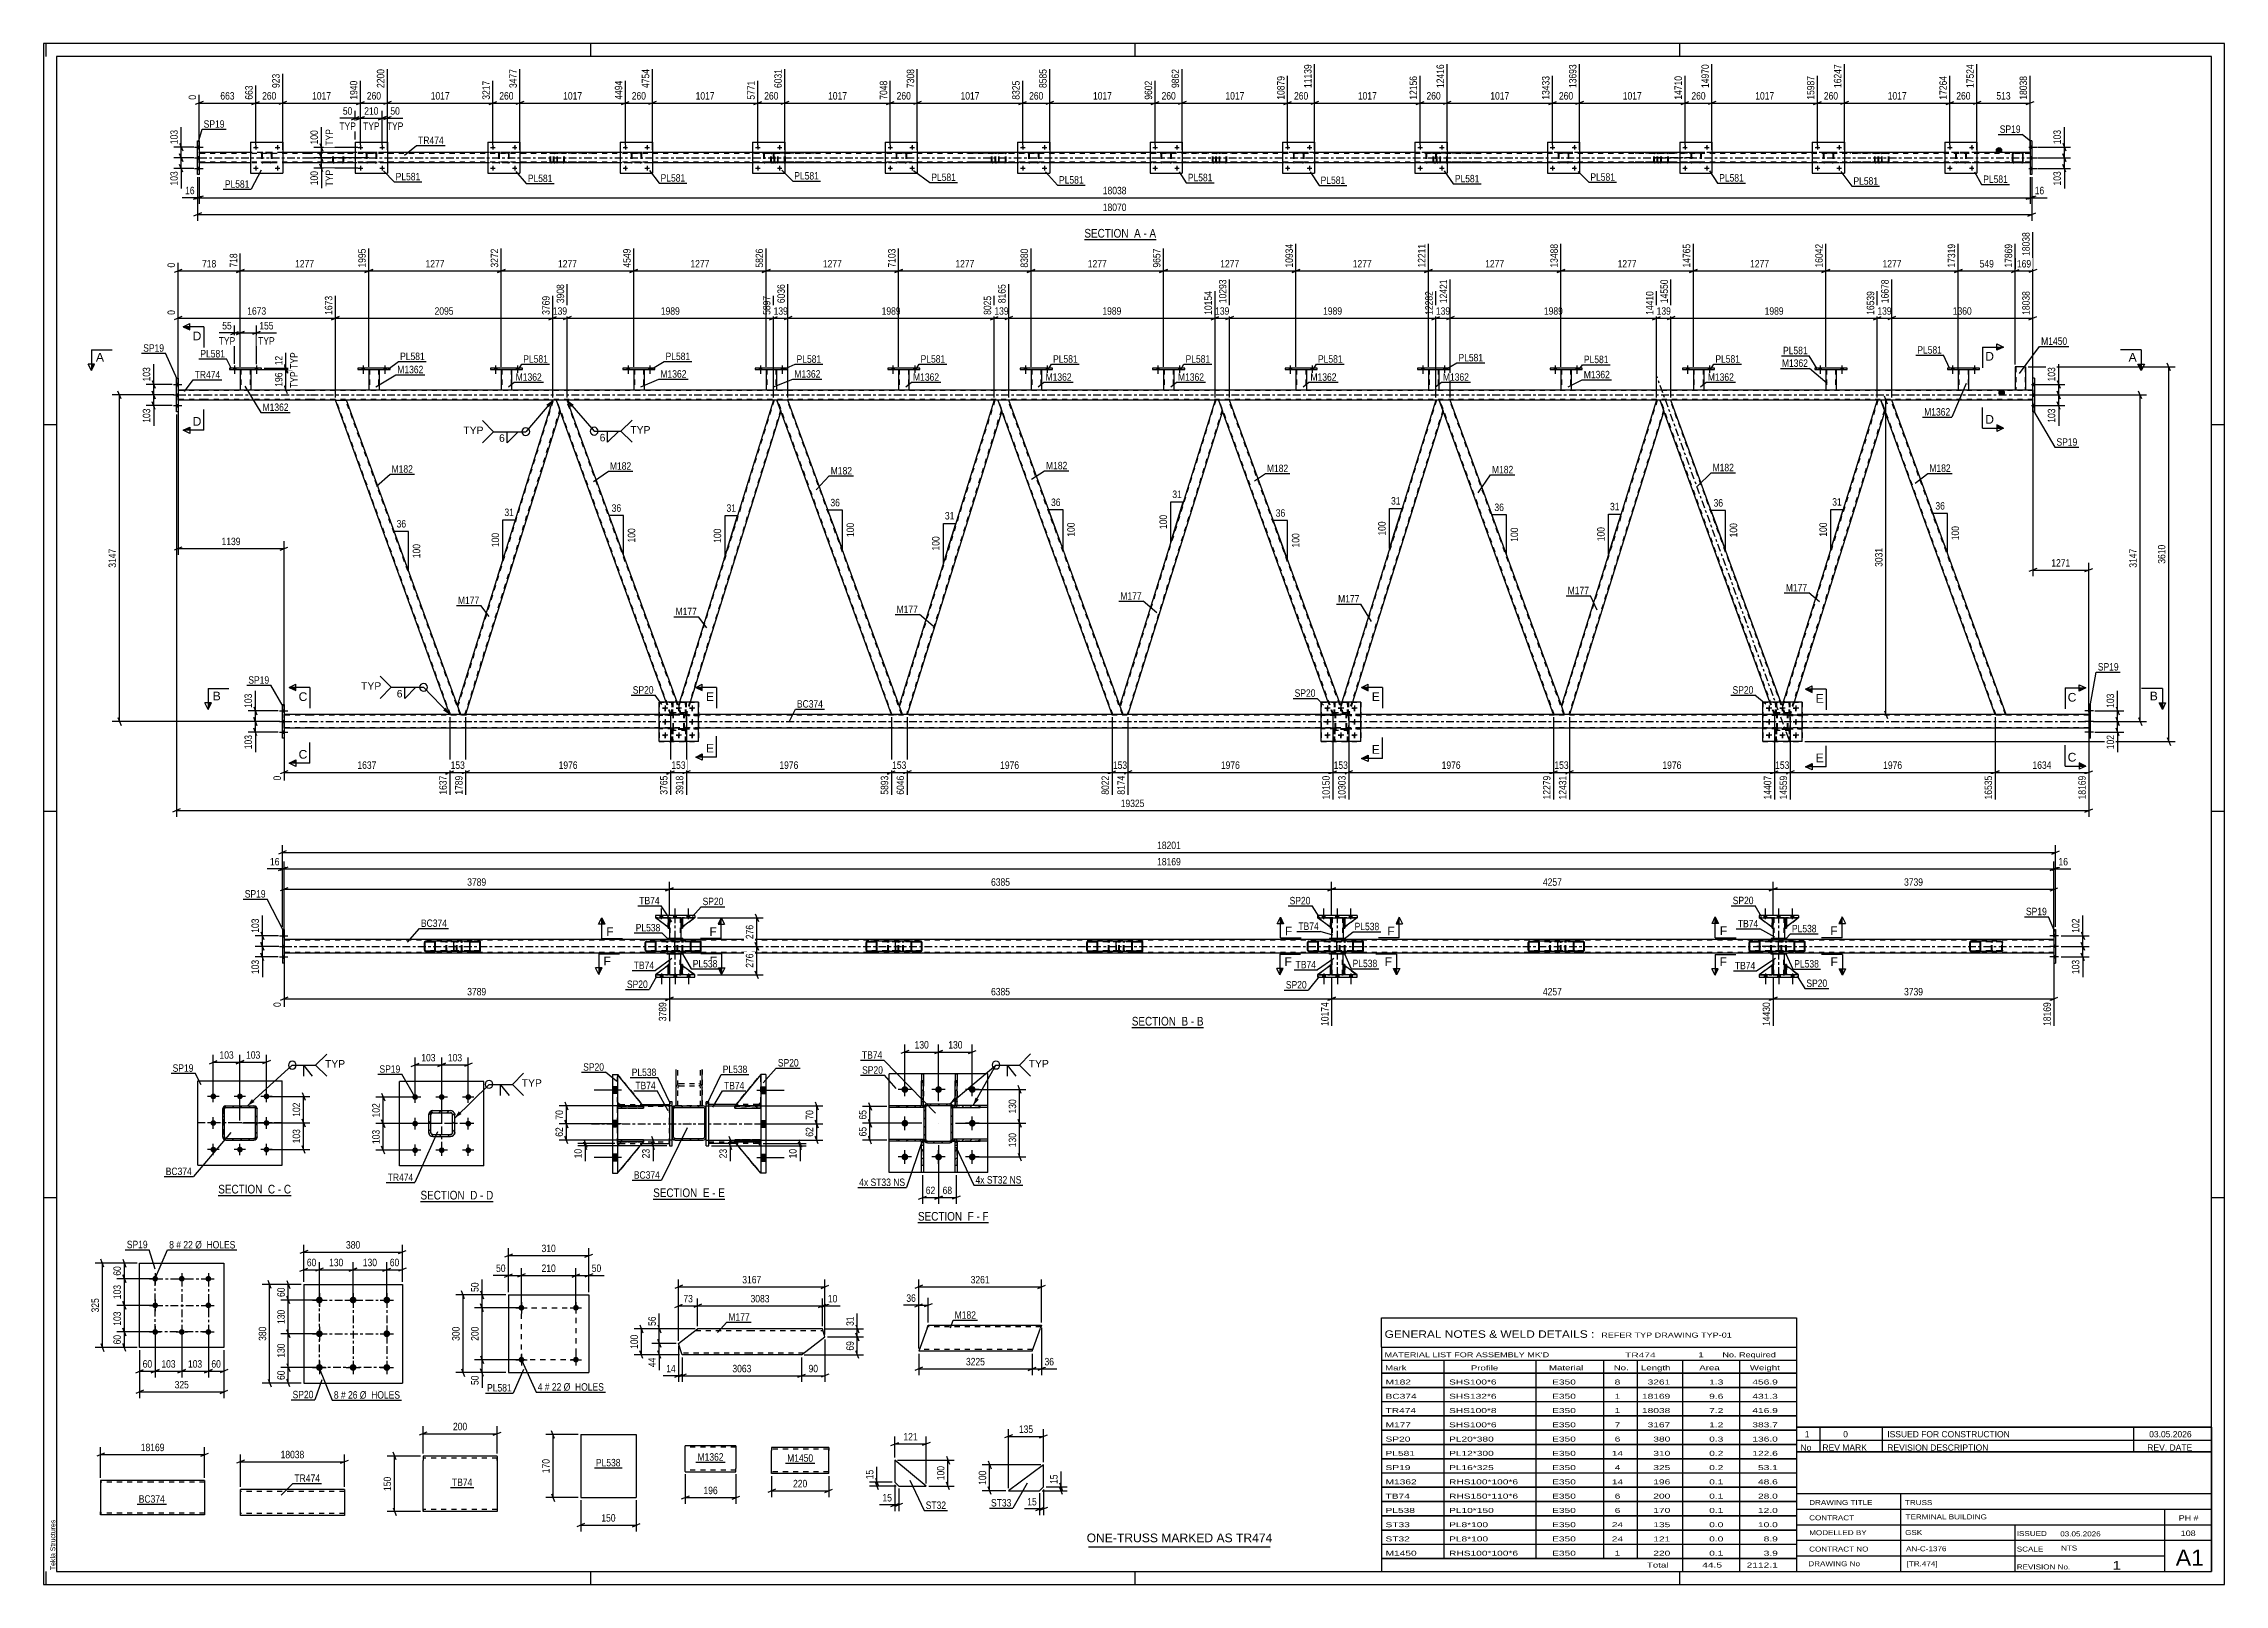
# Model space of a CAD drawing. Header units: millimetres. Extents: x 0 to 841, y 0 to 594.
import ezdxf

# ---------------------------------------------------------------- set-up
doc = ezdxf.new("R2010")
doc.units = ezdxf.units.MM
doc.linetypes.add('DXK_LINE_DOT2', pattern=[3.9198, 1.9599, -1.9599])
doc.linetypes.add('DXK_LINE_DOT3', pattern=[5.9187, 2.979, -0.9799, 0.9799, -0.9799])
doc.styles.add('Arial', font='ARIAL.TTF', dxfattribs={"height": 0.2})
doc.styles.add('Arial Narrow', font='ARIALN.TTF', dxfattribs={"height": 0.2})

# ---------------------------------------------------------------- blocks, each defined once
blk = doc.blocks.new('Unknown-814735472-18 - 6931')
at = {"color": 6, "linetype": 'Continuous'}
blk.add_line((145.34, 147.63), (173.41, 147.63), dxfattribs=at)
at = {"color": 0, "linetype": 'Continuous'}
blk.add_wipeout([(163.45, 148.38), (163.45, 151.88), (145.34, 151.88), (145.34, 148.38)], dxfattribs=at)
blk.add_wipeout([(167.26, 148.38), (167.26, 151.88), (164.5, 151.88), (164.5, 148.38)], dxfattribs=at)
at = {"color": 7, "linetype": 'Continuous', "style": 'Arial Narrow'}
blk.add_text('SECTION ', height=3.34, dxfattribs=at).set_placement((145.34, 148.38))
at = {"color": 0, "linetype": 'Continuous'}
blk.add_wipeout([(169.59, 148.38), (169.59, 151.88), (168.31, 151.88), (168.31, 148.38)], dxfattribs=at)
blk.add_wipeout([(173.41, 148.38), (173.41, 151.88), (170.64, 151.88), (170.64, 148.38)], dxfattribs=at)
at = {"color": 7, "linetype": 'Continuous', "style": 'Arial Narrow'}
for s, p in [('D', (164.5, 148.38)), ('D', (170.64, 148.38)), ('-', (168.31, 148.38))]:
    blk.add_text(s, height=3.34, dxfattribs=at).set_placement(p)
blk = doc.blocks.new('Unknown-814735472-1133')
at = {"color": 5, "linetype": 'Continuous'}
for p, q in [((841, 594), (0, 594)), ((0, 594), (0, 0)), ((1, 589), (1, 594)), ((836, 589), (5, 589)), ((5, 589), (5, 5)), ((211, 589), (211, 594)), ((421, 589), (421, 594)), ((631, 589), (631, 594)), ((836, 5), (836, 589)), ((841, 0), (841, 594)), ((5, 447), (0, 447)), ((841, 447), (836, 447)), ((5, 298), (0, 298)), ((841, 298), (836, 298)), ((5, 149), (0, 149)), ((841, 149), (836, 149)), ((0, 0), (841, 0)), ((1, 0), (1, 5)), ((5, 5), (836, 5)), ((211, 0), (211, 5)), ((421, 0), (421, 5)), ((631, 0), (631, 5))]:
    blk.add_line(p, q, dxfattribs=at)
at = {"color": 174, "linetype": 'Continuous', "style": 'Arial'}
blk.add_text('Tekla Structures', height=1.9102, rotation=90, dxfattribs=at).set_placement((4.5, 5.5))
blk = doc.blocks.new('Unknown-814735472-13267')
at = {"color": 7, "linetype": 'Continuous'}
for p, q in [((676, 51.05), (676, 5)), ((676, 51.05), (836, 51.05)), ((836, 51), (836, 5)), ((676, 35), (836, 35)), ((716.14, 35), (716.14, 5)), ((676, 29), (836, 29)), ((818, 5.05), (818, 29.05)), ((676, 23), (836, 23)), ((676, 17), (836, 17)), ((760.14, 23), (760.14, 5)), ((676, 11), (818, 11)), ((676, 5), (836, 5))]:
    blk.add_line(p, q, dxfattribs=at)
at = {"color": 7, "style": 'Arial Narrow'}
for s, height, width, p in [('CONTRACT', 1.909, 1.425378, (680.88, 24.71)), ('DRAWING TITLE', 1.9089, 1.425378, (680.88, 30.61)), ('TRUSS', 1.909, 1.425378, (717.81, 30.59)), ('TERMINAL BUILDING', 1.9089, 1.425378, (718.06, 25.07)), ('MODELLED BY', 1.9089, 1.425378, (680.88, 18.98)), ('GSK', 1.909, 1.425378, (717.88, 19.04)), ('ISSUED', 1.909, 1.425378, (760.94, 18.64)), ('03.05.2026', 1.909, 1.425378, (777.69, 18.52)), ('DRAWING No', 1.909, 1.425378, (680.56, 7)), ('CONTRACT NO', 1.9089, 1.425378, (680.88, 12.66)), ('AN-C-1376', 1.909, 1.425378, (718.23, 12.78)), ('[TR.474]', 1.909, 1.425378, (718.46, 6.99)), ('SCALE', 1.909, 1.425378, (760.94, 12.65)), ('1', 3.34, 1.5, (797.91, 5.68)), ('A1', 6.204, 1.25, (822.24, 7.2)), ('REVISION No.', 1.9089, 1.425378, (760.94, 5.77))]:
    blk.add_text(s, height=height, dxfattribs=dict(at, width=width)).set_placement(p)
at = {"color": 7, "linetype": 'Continuous', "style": 'Arial Narrow'}
for s, height, width, p in [('PH #', 2.1, 1.42538, (823.4, 24.55)), ('108', 2.1, 1.42538, (824.19, 18.65)), ('NTS', 1.909, 1.425378, (778, 13.05))]:
    blk.add_text(s, height=height, dxfattribs=dict(at, width=width)).set_placement(p)
blk = doc.blocks.new('Unknown-814735472-13268')
at = {"color": 7, "linetype": 'Continuous'}
for p, q in [((516, 102.75), (676, 102.75)), ((516, 91.5), (516, 102.75)), ((676, 102.75), (676, 91.5)), ((516, 91.5), (676, 91.5)), ((516, 91.5), (516, 86.5)), ((516, 86.5), (676, 86.5)), ((516, 86.5), (516, 81.5)), ((540, 86.5), (540, 81.5)), ((575.5, 86.5), (575.5, 81.5)), ((601.5, 86.5), (601.5, 81.5)), ((614.5, 86.5), (614.5, 81.5)), ((632, 86.5), (632, 81.5)), ((654, 86.5), (654, 81.5)), ((676, 91.5), (676, 86.5)), ((676, 86.5), (676, 81.5)), ((516, 81.5), (676, 81.5)), ((516, 81.45), (516, 76.05)), ((516, 81.45), (676, 81.45)), ((516, 76.05), (676, 76.05)), ((516, 75.95), (516, 70.55)), ((516, 75.95), (676, 75.95)), ((540, 81.5), (540, 76)), ((540, 76), (540, 70.5)), ((575.5, 81.5), (575.5, 76)), ((575.5, 76), (575.5, 70.5)), ((601.5, 81.5), (601.5, 76)), ((601.5, 76), (601.5, 70.5)), ((614.5, 81.5), (614.5, 76)), ((614.5, 76), (614.5, 70.5)), ((632, 81.5), (632, 76)), ((632, 76), (632, 70.5)), ((654, 81.5), (654, 76)), ((654, 76), (654, 70.5)), ((676, 81.45), (676, 76.05)), ((676, 75.95), (676, 70.55)), ((516, 70.55), (676, 70.55)), ((516, 70.45), (516, 65.05)), ((516, 70.45), (676, 70.45)), ((540, 70.5), (540, 65)), ((575.5, 70.5), (575.5, 65)), ((601.5, 70.5), (601.5, 65)), ((614.5, 70.5), (614.5, 65)), ((632, 70.5), (632, 65)), ((654, 70.5), (654, 65)), ((676, 70.45), (676, 65.05)), ((516, 65.05), (676, 65.05)), ((516, 64.95), (516, 59.55)), ((516, 64.95), (676, 64.95)), ((516, 59.55), (676, 59.55)), ((516, 59.45), (516, 54.05)), ((516, 59.45), (676, 59.45)), ((540, 65), (540, 59.5)), ((540, 59.5), (540, 54)), ((575.5, 65), (575.5, 59.5)), ((575.5, 59.5), (575.5, 54)), ((601.5, 65), (601.5, 59.5)), ((601.5, 59.5), (601.5, 54)), ((614.5, 65), (614.5, 59.5)), ((614.5, 59.5), (614.5, 54)), ((632, 65), (632, 59.5)), ((632, 59.5), (632, 54)), ((654, 65), (654, 59.5)), ((654, 59.5), (654, 54)), ((676, 64.95), (676, 59.55)), ((676, 59.45), (676, 54.05)), ((516, 54.05), (676, 54.05)), ((516, 53.95), (516, 48.55)), ((516, 53.95), (676, 53.95)), ((540, 54), (540, 48.5)), ((575.5, 54), (575.5, 48.5)), ((601.5, 54), (601.5, 48.5)), ((614.5, 54), (614.5, 48.5)), ((632, 54), (632, 48.5)), ((654, 54), (654, 48.5)), ((676, 53.95), (676, 48.55)), ((516, 48.55), (676, 48.55)), ((516, 48.45), (516, 43.05)), ((516, 48.45), (676, 48.45)), ((516, 43.05), (676, 43.05)), ((516, 42.95), (516, 37.55)), ((516, 42.95), (676, 42.95)), ((540, 48.5), (540, 43)), ((540, 43), (540, 37.5)), ((575.5, 48.5), (575.5, 43)), ((575.5, 43), (575.5, 37.5)), ((601.5, 48.5), (601.5, 43)), ((601.5, 43), (601.5, 37.5)), ((614.5, 48.5), (614.5, 43)), ((614.5, 43), (614.5, 37.5)), ((632, 48.5), (632, 43)), ((632, 43), (632, 37.5)), ((654, 48.5), (654, 43)), ((654, 43), (654, 37.5)), ((676, 48.45), (676, 43.05)), ((676, 42.95), (676, 37.55)), ((516, 37.55), (676, 37.55)), ((516, 37.45), (516, 32.05)), ((516, 37.45), (676, 37.45)), ((540, 37.5), (540, 32)), ((575.5, 37.5), (575.5, 32)), ((601.5, 37.5), (601.5, 32)), ((614.5, 37.5), (614.5, 32)), ((632, 37.5), (632, 32)), ((654, 37.5), (654, 32)), ((676, 37.45), (676, 32.05)), ((516, 32.05), (676, 32.05)), ((516, 31.95), (516, 26.55)), ((516, 31.95), (676, 31.95)), ((516, 26.55), (676, 26.55)), ((516, 26.45), (516, 21.05)), ((516, 26.45), (676, 26.45)), ((540, 32), (540, 26.5)), ((540, 26.5), (540, 21)), ((575.5, 32), (575.5, 26.5)), ((575.5, 26.5), (575.5, 21)), ((601.5, 32), (601.5, 26.5)), ((601.5, 26.5), (601.5, 21)), ((614.5, 32), (614.5, 26.5)), ((614.5, 26.5), (614.5, 21)), ((632, 32), (632, 26.5)), ((632, 26.5), (632, 21)), ((654, 32), (654, 26.5)), ((654, 26.5), (654, 21)), ((676, 31.95), (676, 26.55)), ((676, 26.45), (676, 21.05)), ((516, 21.05), (676, 21.05)), ((516, 20.95), (516, 15.55)), ((516, 20.95), (676, 20.95)), ((540, 21), (540, 15.5)), ((575.5, 21), (575.5, 15.5)), ((601.5, 21), (601.5, 15.5)), ((614.5, 21), (614.5, 15.5)), ((632, 21), (632, 15.5)), ((654, 21), (654, 15.5)), ((676, 20.95), (676, 15.55)), ((516, 15.55), (676, 15.55)), ((516, 15.45), (516, 10.05)), ((516, 15.45), (676, 15.45)), ((516, 10.05), (676, 10.05)), ((516, 10), (676, 10)), ((516, 10), (516, 5)), ((540, 15.5), (540, 10)), ((575.5, 15.5), (575.5, 10)), ((601.5, 15.5), (601.5, 10)), ((614.5, 15.5), (614.5, 10)), ((632, 15.5), (632, 10)), ((632, 10), (632, 5)), ((654, 15.5), (654, 10)), ((654, 10), (654, 5)), ((676, 15.45), (676, 10.05)), ((676, 10), (676, 5)), ((516, 5), (676, 5))]:
    blk.add_line(p, q, dxfattribs=at)
at = {"color": 7, "style": 'Arial Narrow'}
for s, height, width, p in [('GENERAL NOTES & WELD DETAILS :', 2.8633, 1.4, (517.15, 95.06)), ('REFER TYP DRAWING TYP-01', 1.9089, 1.6, (600.7, 95.16)), ("MATERIAL LIST FOR ASSEMBLY MK'D", 1.9089, 1.6, (517.15, 87.56)), ('Mark', 1.909, 1.7, (517.34, 82.5)), ('Profile', 1.909, 1.7, (550.41, 82.5)), ('Material', 1.909, 1.7, (580.54, 82.56)), ('No.', 1.909, 1.7, (605.5, 82.56)), ('TR474', 1.909, 1.794707, (609.9, 87.47)), ('Length', 1.909, 1.7, (616, 82.56)), ('1', 1.91, 1.794707, (638.08, 87.56)), ('Area', 1.909, 1.7, (638.5, 82.56)), ('No. Required', 1.9089, 1.6, (647.41, 87.56)), ('Weight', 1.909, 1.7, (658, 82.56))]:
    blk.add_text(s, height=height, dxfattribs=dict(at, width=width)).set_placement(p)
at = {"color": 7, "linetype": 'Continuous', "style": 'Arial Narrow'}
for s, height, width, p in [('M182', 1.909, 1.794707, (517.5, 77.06)), ('SHS100*6', 1.909, 1.794707, (542, 77.06)), ('E350', 1.909, 1.794707, (581.74, 77.06)), ('8', 1.91, 1.794707, (605.86, 77.06)), ('3261', 1.909, 1.794707, (618.58, 77.06)), ('1.3', 1.909, 1.794707, (642.32, 77.06)), ('456.9', 1.909, 1.794707, (658.96, 77.06)), ('TR474', 1.909, 1.794707, (517.5, 66.06)), ('BC374', 1.909, 1.794707, (517.5, 71.56)), ('SHS132*6', 1.909, 1.794707, (542, 71.56)), ('SHS100*8', 1.909, 1.794707, (542, 66.06)), ('E350', 1.909, 1.794707, (581.74, 71.56)), ('E350', 1.909, 1.794707, (581.74, 66.06)), ('1', 1.91, 1.794707, (605.86, 71.56)), ('1', 1.91, 1.794707, (605.86, 66.06)), ('18169', 1.909, 1.794707, (616.4, 71.56)), ('18038', 1.909, 1.794707, (616.4, 66.06)), ('9.6', 1.909, 1.794707, (642.32, 71.56)), ('7.2', 1.909, 1.794707, (642.32, 66.06)), ('431.3', 1.909, 1.794707, (658.96, 71.56)), ('416.9', 1.909, 1.794707, (658.96, 66.06)), ('M177', 1.909, 1.794707, (517.5, 60.56)), ('SHS100*6', 1.909, 1.794707, (542, 60.56)), ('E350', 1.909, 1.794707, (581.74, 60.56)), ('7', 1.91, 1.794707, (605.86, 60.56)), ('3167', 1.909, 1.794707, (618.58, 60.56)), ('1.2', 1.909, 1.794707, (642.32, 60.56)), ('383.7', 1.909, 1.794707, (658.96, 60.56)), ('SP20', 1.909, 1.794707, (517.5, 55.06)), ('PL581', 1.909, 1.794707, (517.5, 49.56)), ('PL20*380', 1.909, 1.794707, (542, 55.06)), ('PL12*300', 1.909, 1.794707, (542, 49.56)), ('E350', 1.909, 1.794707, (581.74, 55.06)), ('E350', 1.909, 1.794707, (581.74, 49.56)), ('14', 1.909, 1.794707, (604.76, 49.56)), ('6', 1.91, 1.794707, (605.86, 55.06)), ('380', 1.909, 1.794707, (620.77, 55.06)), ('310', 1.909, 1.794707, (620.77, 49.56)), ('0.3', 1.909, 1.794707, (642.32, 55.06)), ('0.2', 1.909, 1.794707, (642.32, 49.56)), ('136.0', 1.909, 1.794707, (658.96, 55.06)), ('122.6', 1.909, 1.794707, (658.96, 49.56)), ('SP19', 1.909, 1.794707, (517.5, 44.06)), ('PL16*325', 1.909, 1.794707, (542, 44.06)), ('E350', 1.909, 1.794707, (581.74, 44.06)), ('4', 1.91, 1.794707, (605.86, 44.06)), ('325', 1.909, 1.794707, (620.77, 44.06)), ('0.2', 1.909, 1.794707, (642.32, 44.06)), ('53.1', 1.909, 1.794707, (661.14, 44.06)), ('TB74', 1.909, 1.794707, (517.5, 33.06)), ('M1362', 1.909, 1.794707, (517.5, 38.56)), ('RHS100*100*6', 1.9089, 1.794707, (542, 38.56)), ('RHS150*110*6', 1.9089, 1.794707, (542, 33.06)), ('E350', 1.909, 1.794707, (581.74, 38.56)), ('E350', 1.909, 1.794707, (581.74, 33.06)), ('14', 1.909, 1.794707, (604.76, 38.56)), ('6', 1.91, 1.794707, (605.86, 33.06)), ('200', 1.909, 1.794707, (620.77, 33.06)), ('196', 1.909, 1.794707, (620.77, 38.56)), ('0.1', 1.909, 1.794707, (642.32, 38.56)), ('0.1', 1.909, 1.794707, (642.32, 33.06)), ('48.6', 1.909, 1.794707, (661.14, 38.56)), ('28.0', 1.909, 1.794707, (661.14, 33.06)), ('PL538', 1.909, 1.794707, (517.5, 27.56)), ('PL10*150', 1.909, 1.794707, (542, 27.56)), ('E350', 1.909, 1.794707, (581.74, 27.56)), ('6', 1.91, 1.794707, (605.86, 27.56)), ('170', 1.909, 1.794707, (620.77, 27.56)), ('0.1', 1.909, 1.794707, (642.32, 27.56)), ('12.0', 1.909, 1.794707, (661.14, 27.56)), ('ST33', 1.909, 1.794707, (517.5, 22.06)), ('ST32', 1.909, 1.794707, (517.5, 16.56)), ('PL8*100', 1.909, 1.794707, (542, 22.06)), ('PL8*100', 1.909, 1.794707, (542, 16.56)), ('E350', 1.909, 1.794707, (581.74, 22.06)), ('E350', 1.909, 1.794707, (581.74, 16.56)), ('24', 1.909, 1.794707, (604.76, 22.06)), ('24', 1.909, 1.794707, (604.76, 16.56)), ('135', 1.909, 1.794707, (620.77, 22.06)), ('121', 1.909, 1.794707, (620.77, 16.56)), ('0.0', 1.909, 1.794707, (642.32, 22.06)), ('0.0', 1.909, 1.794707, (642.32, 16.56)), ('10.0', 1.909, 1.794707, (661.14, 22.06)), ('8.9', 1.909, 1.794707, (663.33, 16.56)), ('M1450', 1.909, 1.794707, (517.5, 11.06)), ('RHS100*100*6', 1.9089, 1.794707, (542, 11.06)), ('E350', 1.909, 1.794707, (581.74, 11.06)), ('1', 1.91, 1.794707, (605.86, 11.06)), ('Total', 1.909, 1.7, (618.33, 6.5)), ('220', 1.909, 1.794707, (620.77, 11.06)), ('0.1', 1.909, 1.794707, (642.32, 11.06)), ('2112.1', 1.909, 1.794707, (656.77, 6.5)), ('3.9', 1.909, 1.794707, (663.33, 11.06)), ('44.5', 1.909, 1.794707, (639.64, 6.5))]:
    blk.add_text(s, height=height, dxfattribs=dict(at, width=width)).set_placement(p)
blk = doc.blocks.new('Unknown-814735472-13269')
at = {"color": 7, "linetype": 'Continuous'}
blk.add_line((403, 14.5), (473, 14.5), dxfattribs=at)
at = {"color": 7, "style": 'Arial'}
blk.add_text('ONE-TRUSS MARKED AS TR474', height=3.3428, dxfattribs=at).set_placement((402.24, 16.25))
blk = doc.blocks.new('Unknown-814735472-13270')
at = {"color": 7, "linetype": 'Continuous'}
for p, q in [((676, 60.55), (836, 60.55)), ((836, 60.55), (676, 60.55)), ((676, 60.55), (676, 55.55)), ((685, 60.55), (685, 55.55)), ((709, 60.55), (709, 55.55)), ((806, 60.55), (806, 55.55)), ((836, 60.55), (836, 55.55)), ((676, 55.55), (836, 55.55)), ((676, 55.55), (676, 51.05)), ((676, 55.55), (836, 55.55)), ((836, 51.05), (676, 51.05)), ((685, 55.55), (685, 51.05)), ((709, 55.55), (709, 51.05)), ((806, 55.55), (806, 51.05)), ((836, 55.55), (836, 51.05))]:
    blk.add_line(p, q, dxfattribs=at)
at = {"color": 7, "linetype": 'Continuous', "style": 'Arial Narrow'}
for s, height, width, p in [('1', 2.39, 1.196471, (679.16, 56.7)), ('0', 2.39, 1.196471, (694, 56.7)), ('ISSUED FOR CONSTRUCTION', 2.3861, 1.196471, (711, 56.7)), ('03.05.2026', 2.386, 1.196471, (812, 56.7)), ('No', 2.386, 1.2, (677.54, 51.55)), ('REV MARK', 2.386, 1.2, (686, 51.55)), ('REVISION DESCRIPTION', 2.3861, 1.2, (711, 51.55)), ('REV. DATE', 2.386, 1.2, (811.28, 51.55))]:
    blk.add_text(s, height=height, dxfattribs=dict(at, width=width)).set_placement(p)
blk = doc.blocks.new('Unknown-814735472-11 - 5134')
at = {"color": 6, "linetype": 'Continuous'}
blk.add_line((401.37, 518.47), (429.02, 518.47), dxfattribs=at)
at = {"color": 0, "linetype": 'Continuous'}
blk.add_wipeout([(419.48, 519.22), (419.48, 522.72), (401.37, 522.72), (401.37, 519.22)], dxfattribs=at)
blk.add_wipeout([(423.09, 519.22), (423.09, 522.72), (420.53, 522.72), (420.53, 519.22)], dxfattribs=at)
at = {"color": 7, "linetype": 'Continuous', "style": 'Arial Narrow'}
blk.add_text('SECTION ', height=3.34, dxfattribs=at).set_placement((401.37, 519.22))
at = {"color": 0, "linetype": 'Continuous'}
blk.add_wipeout([(425.41, 519.22), (425.41, 522.72), (424.14, 522.72), (424.14, 519.22)], dxfattribs=at)
blk.add_wipeout([(429.02, 519.22), (429.02, 522.72), (426.46, 522.72), (426.46, 519.22)], dxfattribs=at)
at = {"color": 7, "linetype": 'Continuous', "style": 'Arial Narrow'}
for s, p in [('A', (420.53, 519.22)), ('A', (426.46, 519.22)), ('-', (424.14, 519.22))]:
    blk.add_text(s, height=3.34, dxfattribs=at).set_placement(p)
blk = doc.blocks.new('Unknown-814735472-12 - 2738')
at = {"color": 6, "linetype": 'Continuous'}
blk.add_line((419.65, 214.69), (447.3, 214.69), dxfattribs=at)
at = {"color": 0, "linetype": 'Continuous'}
blk.add_wipeout([(437.76, 215.44), (437.76, 218.94), (419.65, 218.94), (419.65, 215.44)], dxfattribs=at)
blk.add_wipeout([(441.36, 215.44), (441.36, 218.94), (438.81, 218.94), (438.81, 215.44)], dxfattribs=at)
at = {"color": 7, "linetype": 'Continuous', "style": 'Arial Narrow'}
blk.add_text('SECTION ', height=3.34, dxfattribs=at).set_placement((419.65, 215.44))
at = {"color": 0, "linetype": 'Continuous'}
blk.add_wipeout([(443.69, 215.44), (443.69, 218.94), (442.41, 218.94), (442.41, 215.44)], dxfattribs=at)
blk.add_wipeout([(447.3, 215.44), (447.3, 218.94), (444.74, 218.94), (444.74, 215.44)], dxfattribs=at)
at = {"color": 7, "linetype": 'Continuous', "style": 'Arial Narrow'}
for s, p in [('B', (438.81, 215.44)), ('B', (444.74, 215.44)), ('-', (442.41, 215.44))]:
    blk.add_text(s, height=3.34, dxfattribs=at).set_placement(p)
blk = doc.blocks.new('Unknown-814735472-13 - 1678')
at = {"color": 6, "linetype": 'Continuous'}
blk.add_line((67.35, 149.95), (95.42, 149.95), dxfattribs=at)
at = {"color": 0, "linetype": 'Continuous'}
blk.add_wipeout([(85.46, 150.7), (85.46, 154.2), (67.35, 154.2), (67.35, 150.7)], dxfattribs=at)
blk.add_wipeout([(89.28, 150.7), (89.28, 154.2), (86.51, 154.2), (86.51, 150.7)], dxfattribs=at)
at = {"color": 7, "linetype": 'Continuous', "style": 'Arial Narrow'}
blk.add_text('SECTION ', height=3.34, dxfattribs=at).set_placement((67.35, 150.7))
at = {"color": 0, "linetype": 'Continuous'}
blk.add_wipeout([(91.6, 150.7), (91.6, 154.2), (90.33, 154.2), (90.33, 150.7)], dxfattribs=at)
blk.add_wipeout([(95.42, 150.7), (95.42, 154.2), (92.65, 154.2), (92.65, 150.7)], dxfattribs=at)
at = {"color": 7, "linetype": 'Continuous', "style": 'Arial Narrow'}
for s, p in [('C', (86.51, 150.7)), ('-', (90.33, 150.7)), ('C', (92.65, 150.7))]:
    blk.add_text(s, height=3.34, dxfattribs=at).set_placement(p)
blk = doc.blocks.new('Unknown-814735472-16 - 6405')
at = {"color": 6, "linetype": 'Continuous'}
blk.add_line((235.08, 148.56), (262.73, 148.56), dxfattribs=at)
at = {"color": 0, "linetype": 'Continuous'}
blk.add_wipeout([(253.19, 149.31), (253.19, 152.81), (235.08, 152.81), (235.08, 149.31)], dxfattribs=at)
blk.add_wipeout([(256.8, 149.31), (256.8, 152.81), (254.24, 152.81), (254.24, 149.31)], dxfattribs=at)
at = {"color": 7, "linetype": 'Continuous', "style": 'Arial Narrow'}
blk.add_text('SECTION ', height=3.34, dxfattribs=at).set_placement((235.08, 149.31))
at = {"color": 0, "linetype": 'Continuous'}
blk.add_wipeout([(259.12, 149.31), (259.12, 152.81), (257.85, 152.81), (257.85, 149.31)], dxfattribs=at)
blk.add_wipeout([(262.73, 149.31), (262.73, 152.81), (260.17, 152.81), (260.17, 149.31)], dxfattribs=at)
at = {"color": 7, "linetype": 'Continuous', "style": 'Arial Narrow'}
for s, p in [('E', (254.24, 149.31)), ('E', (260.17, 149.31)), ('-', (257.85, 149.31))]:
    blk.add_text(s, height=3.34, dxfattribs=at).set_placement(p)
blk = doc.blocks.new('Unknown-814735472-17 - 6020')
at = {"color": 6, "linetype": 'Continuous'}
blk.add_line((337.19, 139.47), (364.4, 139.47), dxfattribs=at)
at = {"color": 0, "linetype": 'Continuous'}
blk.add_wipeout([(355.29, 140.22), (355.29, 143.72), (337.19, 143.72), (337.19, 140.22)], dxfattribs=at)
blk.add_wipeout([(358.69, 140.22), (358.69, 143.72), (356.34, 143.72), (356.34, 140.22)], dxfattribs=at)
at = {"color": 7, "linetype": 'Continuous', "style": 'Arial Narrow'}
blk.add_text('SECTION ', height=3.34, dxfattribs=at).set_placement((337.19, 140.22))
at = {"color": 0, "linetype": 'Continuous'}
blk.add_wipeout([(361.01, 140.22), (361.01, 143.72), (359.74, 143.72), (359.74, 140.22)], dxfattribs=at)
blk.add_wipeout([(364.4, 140.22), (364.4, 143.72), (362.06, 143.72), (362.06, 140.22)], dxfattribs=at)
at = {"color": 7, "linetype": 'Continuous', "style": 'Arial Narrow'}
for s, p in [('F', (356.34, 140.22)), ('F', (362.06, 140.22)), ('-', (359.74, 140.22))]:
    blk.add_text(s, height=3.34, dxfattribs=at).set_placement(p)
blk = doc.blocks.new('Bolt-814735472-2282 - 2220')
at = {"linetype": 'Continuous'}
for points in [[(106.34, 110.93, -1), (106.34, 108.33, -1)], [(119.34, 110.93, -1), (119.34, 108.33, -1)], [(132.34, 110.93, -1), (132.34, 108.33, -1)], [(106.34, 97.93, -1), (106.34, 95.33, -1)], [(132.34, 97.93, -1), (132.34, 95.33, -1)], [(106.34, 84.93, -1), (106.34, 82.33, -1)], [(119.34, 84.93, -1), (119.34, 82.33, -1)], [(132.34, 84.93, -1), (132.34, 82.33, -1)]]:
    blk.add_hatch(color=1, dxfattribs=at).paths.add_polyline_path(points)
at = {"color": 1, "linetype": 'Continuous'}
for p, q in [((103.74, 109.63), (108.94, 109.63)), ((106.34, 112.23), (106.34, 107.03)), ((116.74, 109.63), (121.94, 109.63)), ((119.34, 112.23), (119.34, 107.03)), ((129.74, 109.63), (134.94, 109.63)), ((132.34, 112.23), (132.34, 107.03)), ((103.74, 96.63), (108.94, 96.63)), ((106.34, 99.23), (106.34, 94.03)), ((129.74, 96.63), (134.94, 96.63)), ((132.34, 99.23), (132.34, 94.03)), ((106.34, 86.23), (106.34, 81.03)), ((119.34, 86.23), (119.34, 81.03)), ((132.34, 86.23), (132.34, 81.03)), ((103.74, 83.63), (108.94, 83.63)), ((116.74, 83.63), (121.94, 83.63)), ((129.74, 83.63), (134.94, 83.63))]:
    blk.add_line(p, q, dxfattribs=at)
blk = doc.blocks.new('Part-814735472-2297 - 2220')
at = {"color": 2, "linetype": 'Continuous'}
for p, q in [((100.34, 115.63), (100.34, 77.63)), ((100.34, 115.63), (138.34, 115.63)), ((138.34, 115.63), (138.34, 77.63)), ((100.34, 77.63), (138.34, 77.63))]:
    blk.add_line(p, q, dxfattribs=at)
blk = doc.blocks.new('Part-814735472-6944 - 6931')
at = {"color": 2, "linetype": 'Continuous'}
for p, q in [((169.77, 193.88), (137.27, 193.88)), ((137.27, 161.38), (137.27, 193.88)), ((169.77, 161.38), (169.77, 193.88)), ((169.77, 161.38), (137.27, 161.38))]:
    blk.add_line(p, q, dxfattribs=at)
blk = doc.blocks.new('Bolt-814735472-7050 - 6931')
at = {"linetype": 'Continuous'}
for points in [[(143.27, 186.78, -1), (143.27, 188.98, -1)], [(153.52, 186.78, -1), (153.52, 188.98, -1)], [(163.77, 186.78, -1), (163.77, 188.98, -1)], [(143.27, 176.53, -1), (143.27, 178.73, -1)], [(163.77, 176.53, -1), (163.77, 178.73, -1)], [(143.27, 166.28, -1), (143.27, 168.48, -1)], [(153.52, 166.28, -1), (153.52, 168.48, -1)], [(163.77, 166.28, -1), (163.77, 168.48, -1)]]:
    blk.add_hatch(color=1, dxfattribs=at).paths.add_polyline_path(points)
at = {"color": 1, "linetype": 'Continuous'}
for p, q in [((145.47, 187.88), (141.07, 187.88)), ((143.27, 185.68), (143.27, 190.08)), ((155.72, 187.88), (151.32, 187.88)), ((153.52, 185.68), (153.52, 190.08)), ((165.97, 187.88), (161.57, 187.88)), ((163.77, 185.68), (163.77, 190.08)), ((145.47, 177.63), (141.07, 177.63)), ((143.27, 175.43), (143.27, 179.83)), ((165.97, 177.63), (161.57, 177.63)), ((163.77, 175.43), (163.77, 179.83)), ((143.27, 165.18), (143.27, 169.58)), ((153.52, 165.18), (153.52, 169.58)), ((163.77, 165.18), (163.77, 169.58)), ((145.47, 167.38), (141.07, 167.38)), ((155.72, 167.38), (151.32, 167.38)), ((165.97, 167.38), (161.57, 167.38))]:
    blk.add_line(p, q, dxfattribs=at)
blk = doc.blocks.new('Part-814735472-7078 - 6931')
at = {"linetype": 'Continuous'}
h = blk.add_hatch(dxfattribs=at)
h.set_pattern_fill('', scale=0.7, style=0, pattern_type=0)
h.set_pattern_definition([(45, (150.1204, 182.627), (-1.57154, 1.57154), [])])
h.paths.add_polyline_path([(156.92, 182.63), (150.12, 182.63), (149.51, 182.51), (148.99, 182.16), (148.64, 181.64), (148.52, 181.03), (148.52, 174.23), (148.64, 173.61), (148.99, 173.1), (149.51, 172.75), (150.12, 172.63), (156.92, 172.63), (157.53, 172.75), (158.05, 173.1), (158.4, 173.61), (158.52, 174.23), (158.52, 181.03), (158.4, 181.64), (158.05, 182.16), (157.53, 182.51)])
h.paths.add_polyline_path([(157.66, 181.33), (157.72, 181.03), (157.72, 174.23), (157.66, 173.92), (157.49, 173.66), (157.23, 173.49), (156.92, 173.43), (150.12, 173.43), (149.81, 173.49), (149.55, 173.66), (149.38, 173.92), (149.32, 174.23), (149.32, 181.03), (149.38, 181.33), (149.55, 181.59), (149.81, 181.77), (150.12, 181.83), (156.92, 181.83), (157.23, 181.77), (157.49, 181.59)])
at = {"color": 7, "linetype": 'DXK_LINE_DOT3'}
for p, q in [((153.52, 167.63), (153.52, 187.63)), ((163.52, 177.63), (143.52, 177.63))]:
    blk.add_line(p, q, dxfattribs=at)
at = {"color": 7, "linetype": 'DXK_LINE_DOT2'}
for p, q in [((148.52, 181.03), (148.64, 181.64)), ((148.52, 174.23), (148.52, 181.03)), ((149.38, 181.33), (149.32, 181.03)), ((149.32, 174.23), (149.32, 181.03)), ((149.51, 182.51), (150.12, 182.63)), ((150.12, 181.83), (149.81, 181.77)), ((150.12, 182.63), (156.92, 182.63)), ((150.12, 181.83), (156.92, 181.83)), ((156.92, 182.63), (157.53, 182.51)), ((157.23, 181.77), (156.92, 181.83)), ((157.72, 181.03), (157.66, 181.33)), ((157.72, 174.23), (157.72, 181.03)), ((158.4, 181.64), (158.52, 181.03)), ((158.52, 174.23), (158.52, 181.03)), ((148.64, 173.61), (148.52, 174.23)), ((149.32, 174.23), (149.38, 173.92)), ((150.12, 172.63), (149.51, 172.75)), ((149.81, 173.49), (150.12, 173.43)), ((150.12, 173.43), (156.92, 173.43)), ((150.12, 172.63), (156.92, 172.63)), ((156.92, 173.43), (157.23, 173.49)), ((157.53, 172.75), (156.92, 172.63)), ((157.66, 173.92), (157.72, 174.23)), ((158.52, 174.23), (158.4, 173.61))]:
    blk.add_line(p, q, dxfattribs=at)
at = {"color": 2, "linetype": 'Continuous'}
for p, q in [((148.64, 181.64), (148.52, 181.03)), ((148.52, 174.23), (148.52, 181.03)), ((149.32, 181.03), (149.38, 181.33)), ((149.32, 174.23), (149.32, 181.03)), ((150.12, 182.63), (149.51, 182.51)), ((149.81, 181.77), (150.12, 181.83)), ((150.12, 182.63), (156.92, 182.63)), ((150.12, 181.83), (156.92, 181.83)), ((157.53, 182.51), (156.92, 182.63)), ((156.92, 181.83), (157.23, 181.77)), ((157.66, 181.33), (157.72, 181.03)), ((157.72, 174.23), (157.72, 181.03)), ((158.52, 181.03), (158.4, 181.64)), ((158.52, 174.23), (158.52, 181.03)), ((148.52, 174.23), (148.64, 173.61)), ((149.38, 173.92), (149.32, 174.23)), ((149.51, 172.75), (150.12, 172.63)), ((150.12, 173.43), (149.81, 173.49)), ((150.12, 173.43), (156.92, 173.43)), ((150.12, 172.63), (156.92, 172.63)), ((157.23, 173.49), (156.92, 173.43)), ((156.92, 172.63), (157.53, 172.75)), ((157.72, 174.23), (157.66, 173.92)), ((158.4, 173.61), (158.52, 174.23))]:
    blk.add_line(p, q, dxfattribs=at)
at = {"color": 7, "linetype": 'DXK_LINE_DOT2'}
for centre, radius, start, end in [((150.12, 181.03), 1.6, 112.5, 157.5), ((150.12, 181.03), 0.8, 112.5, 157.5), ((156.92, 181.03), 0.8, 22.5, 67.5), ((156.92, 181.03), 1.6, 22.5, 67.5), ((150.12, 174.23), 1.6, 202.5, 247.5), ((150.12, 174.23), 0.8, 202.5, 247.5), ((156.92, 174.23), 0.8, 292.5, 337.5), ((156.92, 174.23), 1.6, 292.5, 337.5)]:
    blk.add_arc(centre, radius, start, end, dxfattribs=at)
at = {"color": 2, "linetype": 'Continuous'}
for centre, radius, start, end in [((150.12, 181.03), 1.6, 112.5, 157.5), ((150.12, 181.03), 0.8, 112.5, 157.5), ((156.92, 181.03), 0.8, 22.5, 67.5), ((156.92, 181.03), 1.6, 22.5, 67.5), ((150.12, 174.23), 1.6, 202.5, 247.5), ((150.12, 174.23), 0.8, 202.5, 247.5), ((156.92, 174.23), 0.8, 292.5, 337.5), ((156.92, 174.23), 1.6, 292.5, 337.5)]:
    blk.add_arc(centre, radius, start, end, dxfattribs=at)
blk = doc.blocks.new('Part-814735472-12692 - 12691')
at = {"color": 2, "linetype": 'Continuous'}
for p, q in [((280.76, 52.77), (280.76, 51.57)), ((302.76, 52.77), (280.76, 52.77)), ((280.76, 43.52), (280.76, 51.57)), ((302.76, 52.77), (302.76, 52.68)), ((302.76, 52.68), (302.76, 51.57)), ((302.76, 42.77), (302.76, 51.57)), ((280.76, 42.87), (280.76, 43.52)), ((280.76, 42.77), (280.76, 42.87)), ((302.76, 42.77), (280.76, 42.77))]:
    blk.add_line(p, q, dxfattribs=at)
at = {"color": 7, "linetype": 'DXK_LINE_DOT2'}
for p, q in [((302.76, 52.17), (280.76, 52.17)), ((302.76, 52.77), (302.76, 52.77)), ((302.76, 51.57), (302.76, 52.42)), ((280.76, 43.52), (280.76, 43.13)), ((280.76, 43.37), (280.76, 43.42)), ((302.76, 43.37), (280.76, 43.37)), ((280.76, 42.77), (280.76, 42.77)), ((302.76, 43.37), (302.76, 43.42))]:
    blk.add_line(p, q, dxfattribs=at)
blk = doc.blocks.new('Bolt-814735472-5143 - 5134')
at = {"linetype": 'Continuous'}
for points in [[(224.79, 546.01, -1), (223.91, 546.01, -1)], [(233.19, 546.01, -1), (232.31, 546.01, -1)]]:
    blk.add_hatch(color=1, dxfattribs=at).paths.add_polyline_path(points)
at = {"color": 1, "linetype": 'Continuous'}
for p, q in [((224.35, 546.89), (224.35, 545.13)), ((232.75, 546.89), (232.75, 545.13)), ((223.47, 546.01), (225.23, 546.01)), ((231.87, 546.01), (233.63, 546.01))]:
    blk.add_line(p, q, dxfattribs=at)
blk = doc.blocks.new('Bolt-814735472-5136 - 5134')
at = {"linetype": 'Continuous'}
for points in [[(82.25, 554.01, -1), (81.37, 554.01, -1)], [(90.65, 554.01, -1), (89.77, 554.01, -1)]]:
    blk.add_hatch(color=1, dxfattribs=at).paths.add_polyline_path(points)
at = {"color": 1, "linetype": 'Continuous'}
for p, q in [((80.93, 554.01), (82.69, 554.01)), ((81.81, 554.89), (81.81, 553.13)), ((89.33, 554.01), (91.09, 554.01)), ((90.21, 554.89), (90.21, 553.13))]:
    blk.add_line(p, q, dxfattribs=at)
blk = doc.blocks.new('Bolt-814735472-5137 - 5134')
at = {"linetype": 'Continuous'}
for points in [[(82.25, 546.01, -1), (81.37, 546.01, -1)], [(90.65, 546.01, -1), (89.77, 546.01, -1)]]:
    blk.add_hatch(color=1, dxfattribs=at).paths.add_polyline_path(points)
at = {"color": 1, "linetype": 'Continuous'}
for p, q in [((81.81, 546.89), (81.81, 545.13)), ((90.21, 546.89), (90.21, 545.13)), ((80.93, 546.01), (82.69, 546.01)), ((89.33, 546.01), (91.09, 546.01))]:
    blk.add_line(p, q, dxfattribs=at)
blk = doc.blocks.new('Bolt-814735472-5138 - 5134')
at = {"linetype": 'Continuous'}
for points in [[(122.63, 554.01, -1), (121.75, 554.01, -1)], [(131.03, 554.01, -1), (130.15, 554.01, -1)]]:
    blk.add_hatch(color=1, dxfattribs=at).paths.add_polyline_path(points)
at = {"color": 1, "linetype": 'Continuous'}
for p, q in [((121.31, 554.01), (123.07, 554.01)), ((122.19, 554.89), (122.19, 553.13)), ((129.71, 554.01), (131.47, 554.01)), ((130.59, 554.89), (130.59, 553.13))]:
    blk.add_line(p, q, dxfattribs=at)
blk = doc.blocks.new('Bolt-814735472-5139 - 5134')
at = {"linetype": 'Continuous'}
for points in [[(122.63, 546.01, -1), (121.75, 546.01, -1)], [(131.03, 546.01, -1), (130.15, 546.01, -1)]]:
    blk.add_hatch(color=1, dxfattribs=at).paths.add_polyline_path(points)
at = {"color": 1, "linetype": 'Continuous'}
for p, q in [((122.19, 546.89), (122.19, 545.13)), ((130.59, 546.89), (130.59, 545.13)), ((121.31, 546.01), (123.07, 546.01)), ((129.71, 546.01), (131.47, 546.01))]:
    blk.add_line(p, q, dxfattribs=at)
blk = doc.blocks.new('Part-814735472-5204 - 5134')
at = {"color": 2, "linetype": 'Continuous'}
for p, q in [((375.6, 556.01), (375.6, 544.01)), ((375.6, 556.01), (388, 556.01)), ((388, 556.01), (388, 544.01)), ((375.6, 544.01), (388, 544.01))]:
    blk.add_line(p, q, dxfattribs=at)
blk = doc.blocks.new('Bolt-814735472-5140 - 5134')
at = {"linetype": 'Continuous'}
for points in [[(173.71, 554.01, -1), (172.83, 554.01, -1)], [(182.11, 554.01, -1), (181.23, 554.01, -1)]]:
    blk.add_hatch(color=1, dxfattribs=at).paths.add_polyline_path(points)
at = {"color": 1, "linetype": 'Continuous'}
for p, q in [((172.39, 554.01), (174.15, 554.01)), ((173.27, 554.89), (173.27, 553.13)), ((180.79, 554.01), (182.55, 554.01)), ((181.67, 554.89), (181.67, 553.13))]:
    blk.add_line(p, q, dxfattribs=at)
blk = doc.blocks.new('Part-814735472-5205 - 5134')
at = {"color": 7, "linetype": 'DXK_LINE_DOT2'}
for p, q in [((379.8, 551.53), (379.83, 551.71)), ((379.83, 551.71), (379.8, 551.53)), ((379.8, 551.53), (379.8, 548.49)), ((379.83, 548.31), (379.8, 548.49)), ((379.8, 548.49), (379.83, 548.31)), ((380.04, 551.53), (380.05, 551.62)), ((380.04, 551.53), (380.04, 548.49)), ((380.05, 548.4), (380.04, 548.49)), ((380.05, 551.62), (380.11, 551.7)), ((380.11, 548.32), (380.05, 548.4)), ((380.09, 551.97), (380.28, 552.01)), ((380.28, 552.01), (380.09, 551.97)), ((380.28, 548.01), (380.09, 548.05)), ((380.09, 548.05), (380.28, 548.01)), ((380.11, 551.7), (380.18, 551.75)), ((380.18, 548.27), (380.11, 548.32)), ((380.18, 551.75), (380.28, 551.77)), ((380.28, 548.25), (380.18, 548.27)), ((383.32, 552.01), (380.28, 552.01)), ((383.32, 551.77), (380.28, 551.77)), ((383.32, 548.25), (380.28, 548.25)), ((383.32, 548.01), (380.28, 548.01)), ((383.32, 552.01), (383.5, 551.97)), ((383.5, 551.97), (383.32, 552.01)), ((383.32, 551.77), (383.41, 551.75)), ((383.41, 548.27), (383.32, 548.25)), ((383.5, 548.05), (383.32, 548.01)), ((383.32, 548.01), (383.5, 548.05)), ((383.41, 551.75), (383.49, 551.7)), ((383.49, 548.32), (383.41, 548.27)), ((383.49, 551.7), (383.54, 551.62)), ((383.54, 548.4), (383.49, 548.32)), ((383.54, 551.62), (383.56, 551.53)), ((383.56, 548.49), (383.54, 548.4)), ((383.56, 551.53), (383.56, 548.49)), ((383.76, 551.71), (383.8, 551.53)), ((383.8, 551.53), (383.76, 551.71)), ((383.8, 548.49), (383.76, 548.31)), ((383.76, 548.31), (383.8, 548.49)), ((383.8, 551.53), (383.8, 548.49))]:
    blk.add_line(p, q, dxfattribs=at)
at = {"color": 7, "linetype": 'DXK_LINE_DOT3'}
blk.add_line((381.8, 550.01), (381.8, 550.01), dxfattribs=at)
at = {"color": 7, "linetype": 'DXK_LINE_DOT2'}
for centre, start, end in [((380.28, 551.53), 112.5, 157.5), ((380.28, 551.53), 112.5, 157.5), ((380.28, 548.49), 202.5, 247.5), ((380.28, 548.49), 202.5, 247.5), ((383.32, 551.53), 22.5, 67.5), ((383.32, 551.53), 22.5, 67.5), ((383.32, 548.49), 292.5, 337.5), ((383.32, 548.49), 292.5, 337.5)]:
    blk.add_arc(centre, 0.48, start, end, dxfattribs=at)
blk = doc.blocks.new('Bolt-814735472-5141 - 5134')
at = {"linetype": 'Continuous'}
for points in [[(173.71, 546.01, -1), (172.83, 546.01, -1)], [(182.11, 546.01, -1), (181.23, 546.01, -1)]]:
    blk.add_hatch(color=1, dxfattribs=at).paths.add_polyline_path(points)
at = {"color": 1, "linetype": 'Continuous'}
for p, q in [((173.27, 546.89), (173.27, 545.13)), ((181.67, 546.89), (181.67, 545.13)), ((172.39, 546.01), (174.15, 546.01)), ((180.79, 546.01), (182.55, 546.01))]:
    blk.add_line(p, q, dxfattribs=at)
blk = doc.blocks.new('Bolt-814735472-5142 - 5134')
at = {"linetype": 'Continuous'}
for points in [[(224.79, 554.01, -1), (223.91, 554.01, -1)], [(233.19, 554.01, -1), (232.31, 554.01, -1)]]:
    blk.add_hatch(color=1, dxfattribs=at).paths.add_polyline_path(points)
at = {"color": 1, "linetype": 'Continuous'}
for p, q in [((223.47, 554.01), (225.23, 554.01)), ((224.35, 554.89), (224.35, 553.13)), ((231.87, 554.01), (233.63, 554.01)), ((232.75, 554.89), (232.75, 553.13))]:
    blk.add_line(p, q, dxfattribs=at)
blk = doc.blocks.new('Bolt-814735472-5144 - 5134')
at = {"linetype": 'Continuous'}
for points in [[(275.88, 554.01, -1), (275, 554.01, -1)], [(284.28, 554.01, -1), (283.4, 554.01, -1)]]:
    blk.add_hatch(color=1, dxfattribs=at).paths.add_polyline_path(points)
at = {"color": 1, "linetype": 'Continuous'}
for p, q in [((274.56, 554.01), (276.32, 554.01)), ((275.44, 554.89), (275.44, 553.13)), ((282.96, 554.01), (284.72, 554.01)), ((283.84, 554.89), (283.84, 553.13))]:
    blk.add_line(p, q, dxfattribs=at)
blk = doc.blocks.new('Bolt-814735472-5145 - 5134')
at = {"linetype": 'Continuous'}
for points in [[(275.88, 546.01, -1), (275, 546.01, -1)], [(284.28, 546.01, -1), (283.4, 546.01, -1)]]:
    blk.add_hatch(color=1, dxfattribs=at).paths.add_polyline_path(points)
at = {"color": 1, "linetype": 'Continuous'}
for p, q in [((275.44, 546.89), (275.44, 545.13)), ((283.84, 546.89), (283.84, 545.13)), ((274.56, 546.01), (276.32, 546.01)), ((282.96, 546.01), (284.72, 546.01))]:
    blk.add_line(p, q, dxfattribs=at)
blk = doc.blocks.new('Part-814735472-5210 - 5134')
at = {"color": 2, "linetype": 'Continuous'}
for p, q in [((426.68, 556.01), (426.68, 544.01)), ((426.68, 556.01), (439.08, 556.01)), ((439.08, 556.01), (439.08, 544.01)), ((426.68, 544.01), (439.08, 544.01))]:
    blk.add_line(p, q, dxfattribs=at)
blk = doc.blocks.new('Bolt-814735472-5146 - 5134')
at = {"linetype": 'Continuous'}
for points in [[(326.96, 554.01, -1), (326.08, 554.01, -1)], [(335.36, 554.01, -1), (334.48, 554.01, -1)]]:
    blk.add_hatch(color=1, dxfattribs=at).paths.add_polyline_path(points)
at = {"color": 1, "linetype": 'Continuous'}
for p, q in [((325.64, 554.01), (327.4, 554.01)), ((326.52, 554.89), (326.52, 553.13)), ((334.04, 554.01), (335.8, 554.01)), ((334.92, 554.89), (334.92, 553.13))]:
    blk.add_line(p, q, dxfattribs=at)
blk = doc.blocks.new('Part-814735472-5211 - 5134')
at = {"color": 7, "linetype": 'DXK_LINE_DOT2'}
for p, q in [((430.88, 551.53), (430.91, 551.71)), ((430.91, 551.71), (430.88, 551.53)), ((430.88, 551.53), (430.88, 548.49)), ((430.91, 548.31), (430.88, 548.49)), ((430.88, 548.49), (430.91, 548.31)), ((431.12, 551.53), (431.14, 551.62)), ((431.12, 551.53), (431.12, 548.49)), ((431.14, 548.4), (431.12, 548.49)), ((431.14, 551.62), (431.19, 551.7)), ((431.19, 548.32), (431.14, 548.4)), ((431.17, 551.97), (431.36, 552.01)), ((431.36, 552.01), (431.17, 551.97)), ((431.36, 548.01), (431.17, 548.05)), ((431.17, 548.05), (431.36, 548.01)), ((431.19, 551.7), (431.27, 551.75)), ((431.27, 548.27), (431.19, 548.32)), ((431.27, 551.75), (431.36, 551.77)), ((431.36, 548.25), (431.27, 548.27)), ((434.4, 552.01), (431.36, 552.01)), ((434.4, 551.77), (431.36, 551.77)), ((434.4, 548.25), (431.36, 548.25)), ((434.4, 548.01), (431.36, 548.01)), ((434.4, 552.01), (434.58, 551.97)), ((434.58, 551.97), (434.4, 552.01)), ((434.4, 551.77), (434.49, 551.75)), ((434.49, 548.27), (434.4, 548.25)), ((434.58, 548.05), (434.4, 548.01)), ((434.4, 548.01), (434.58, 548.05)), ((434.49, 551.75), (434.57, 551.7)), ((434.57, 548.32), (434.49, 548.27)), ((434.57, 551.7), (434.62, 551.62)), ((434.62, 548.4), (434.57, 548.32)), ((434.62, 551.62), (434.64, 551.53)), ((434.64, 548.49), (434.62, 548.4)), ((434.64, 551.53), (434.64, 548.49)), ((434.84, 551.71), (434.88, 551.53)), ((434.88, 551.53), (434.84, 551.71)), ((434.88, 548.49), (434.84, 548.31)), ((434.84, 548.31), (434.88, 548.49)), ((434.88, 551.53), (434.88, 548.49))]:
    blk.add_line(p, q, dxfattribs=at)
at = {"color": 7, "linetype": 'DXK_LINE_DOT3'}
blk.add_line((432.88, 550.01), (432.88, 550.01), dxfattribs=at)
at = {"color": 7, "linetype": 'DXK_LINE_DOT2'}
for centre, start, end in [((431.36, 551.53), 112.5, 157.5), ((431.36, 551.53), 112.5, 157.5), ((431.36, 548.49), 202.5, 247.5), ((431.36, 548.49), 202.5, 247.5), ((434.4, 551.53), 22.5, 67.5), ((434.4, 551.53), 22.5, 67.5), ((434.4, 548.49), 292.5, 337.5), ((434.4, 548.49), 292.5, 337.5)]:
    blk.add_arc(centre, 0.48, start, end, dxfattribs=at)
blk = doc.blocks.new('Bolt-814735472-5147 - 5134')
at = {"linetype": 'Continuous'}
for points in [[(326.96, 546.01, -1), (326.08, 546.01, -1)], [(335.36, 546.01, -1), (334.48, 546.01, -1)]]:
    blk.add_hatch(color=1, dxfattribs=at).paths.add_polyline_path(points)
at = {"color": 1, "linetype": 'Continuous'}
for p, q in [((326.52, 546.89), (326.52, 545.13)), ((334.92, 546.89), (334.92, 545.13)), ((325.64, 546.01), (327.4, 546.01)), ((334.04, 546.01), (335.8, 546.01))]:
    blk.add_line(p, q, dxfattribs=at)
blk = doc.blocks.new('Part-814735472-5212 - 5134')
at = {"color": 7, "linetype": 'DXK_LINE_DOT2'}
for p, q in [((737.36, 551.53), (737.4, 551.71)), ((737.4, 551.71), (737.36, 551.53)), ((737.36, 551.53), (737.36, 548.49)), ((737.4, 548.31), (737.36, 548.49)), ((737.36, 548.49), (737.4, 548.31)), ((737.6, 551.53), (737.62, 551.62)), ((737.6, 551.53), (737.6, 548.49)), ((737.62, 548.4), (737.6, 548.49)), ((737.62, 551.62), (737.67, 551.7)), ((737.67, 548.32), (737.62, 548.4)), ((737.66, 551.97), (737.84, 552.01)), ((737.84, 552.01), (737.66, 551.97)), ((737.84, 548.01), (737.66, 548.05)), ((737.66, 548.05), (737.84, 548.01)), ((737.67, 551.7), (737.75, 551.75)), ((737.75, 548.27), (737.67, 548.32)), ((737.75, 551.75), (737.84, 551.77)), ((737.84, 548.25), (737.75, 548.27)), ((740.88, 552.01), (737.84, 552.01)), ((740.88, 551.77), (737.84, 551.77)), ((740.88, 548.25), (737.84, 548.25)), ((740.88, 548.01), (737.84, 548.01)), ((740.88, 552.01), (741.06, 551.97)), ((741.06, 551.97), (740.88, 552.01)), ((740.88, 551.77), (740.97, 551.75)), ((740.97, 548.27), (740.88, 548.25)), ((741.06, 548.05), (740.88, 548.01)), ((740.88, 548.01), (741.06, 548.05)), ((740.97, 551.75), (741.05, 551.7)), ((741.05, 548.32), (740.97, 548.27)), ((741.05, 551.7), (741.1, 551.62)), ((741.1, 548.4), (741.05, 548.32)), ((741.1, 551.62), (741.12, 551.53)), ((741.12, 548.49), (741.1, 548.4)), ((741.12, 551.53), (741.12, 548.49)), ((741.32, 551.71), (741.36, 551.53)), ((741.36, 551.53), (741.32, 551.71)), ((741.36, 548.49), (741.32, 548.31)), ((741.32, 548.31), (741.36, 548.49)), ((741.36, 551.53), (741.36, 548.49))]:
    blk.add_line(p, q, dxfattribs=at)
for centre, start, end in [((737.84, 551.53), 112.5, 157.5), ((737.84, 551.53), 112.5, 157.5), ((737.84, 548.49), 202.5, 247.5), ((737.84, 548.49), 202.5, 247.5), ((740.88, 551.53), 22.5, 67.5), ((740.88, 551.53), 22.5, 67.5), ((740.88, 548.49), 292.5, 337.5), ((740.88, 548.49), 292.5, 337.5)]:
    blk.add_arc(centre, 0.48, start, end, dxfattribs=at)
blk = doc.blocks.new('Bolt-814735472-5148 - 5134')
at = {"linetype": 'Continuous'}
for points in [[(378.04, 554.01, -1), (377.16, 554.01, -1)], [(386.44, 554.01, -1), (385.56, 554.01, -1)]]:
    blk.add_hatch(color=1, dxfattribs=at).paths.add_polyline_path(points)
at = {"color": 1, "linetype": 'Continuous'}
for p, q in [((376.72, 554.01), (378.48, 554.01)), ((377.6, 554.89), (377.6, 553.13)), ((385.12, 554.01), (386.88, 554.01)), ((386, 554.89), (386, 553.13))]:
    blk.add_line(p, q, dxfattribs=at)
blk = doc.blocks.new('Bolt-814735472-5149 - 5134')
at = {"linetype": 'Continuous'}
for points in [[(378.04, 546.01, -1), (377.16, 546.01, -1)], [(386.44, 546.01, -1), (385.56, 546.01, -1)]]:
    blk.add_hatch(color=1, dxfattribs=at).paths.add_polyline_path(points)
at = {"color": 1, "linetype": 'Continuous'}
for p, q in [((377.6, 546.89), (377.6, 545.13)), ((386, 546.89), (386, 545.13)), ((376.72, 546.01), (378.48, 546.01)), ((385.12, 546.01), (386.88, 546.01))]:
    blk.add_line(p, q, dxfattribs=at)
blk = doc.blocks.new('Bolt-814735472-5150 - 5134')
at = {"linetype": 'Continuous'}
for points in [[(429.12, 554.01, -1), (428.24, 554.01, -1)], [(437.52, 554.01, -1), (436.64, 554.01, -1)]]:
    blk.add_hatch(color=1, dxfattribs=at).paths.add_polyline_path(points)
at = {"color": 1, "linetype": 'Continuous'}
for p, q in [((427.8, 554.01), (429.56, 554.01)), ((428.68, 554.89), (428.68, 553.13)), ((436.2, 554.01), (437.96, 554.01)), ((437.08, 554.89), (437.08, 553.13))]:
    blk.add_line(p, q, dxfattribs=at)
blk = doc.blocks.new('Bolt-814735472-5151 - 5134')
at = {"linetype": 'Continuous'}
for points in [[(429.12, 546.01, -1), (428.24, 546.01, -1)], [(437.52, 546.01, -1), (436.64, 546.01, -1)]]:
    blk.add_hatch(color=1, dxfattribs=at).paths.add_polyline_path(points)
at = {"color": 1, "linetype": 'Continuous'}
for p, q in [((428.68, 546.89), (428.68, 545.13)), ((437.08, 546.89), (437.08, 545.13)), ((427.8, 546.01), (429.56, 546.01)), ((436.2, 546.01), (437.96, 546.01))]:
    blk.add_line(p, q, dxfattribs=at)
blk = doc.blocks.new('Bolt-814735472-5152 - 5134')
at = {"linetype": 'Continuous'}
for points in [[(684.52, 554.01, -1), (683.64, 554.01, -1)], [(692.92, 554.01, -1), (692.04, 554.01, -1)]]:
    blk.add_hatch(color=1, dxfattribs=at).paths.add_polyline_path(points)
at = {"color": 1, "linetype": 'Continuous'}
for p, q in [((683.2, 554.01), (684.96, 554.01)), ((684.08, 554.89), (684.08, 553.13)), ((691.6, 554.01), (693.36, 554.01)), ((692.48, 554.89), (692.48, 553.13))]:
    blk.add_line(p, q, dxfattribs=at)
blk = doc.blocks.new('Part-814735472-5217 - 5134')
at = {"color": 2, "linetype": 'Continuous'}
for p, q in [((682.08, 556.01), (682.08, 544.01)), ((682.08, 556.01), (694.48, 556.01)), ((694.48, 556.01), (694.48, 544.01)), ((682.08, 544.01), (694.48, 544.01))]:
    blk.add_line(p, q, dxfattribs=at)
blk = doc.blocks.new('Bolt-814735472-5153 - 5134')
at = {"linetype": 'Continuous'}
for points in [[(684.52, 546.01, -1), (683.64, 546.01, -1)], [(692.92, 546.01, -1), (692.04, 546.01, -1)]]:
    blk.add_hatch(color=1, dxfattribs=at).paths.add_polyline_path(points)
at = {"color": 1, "linetype": 'Continuous'}
for p, q in [((684.08, 546.89), (684.08, 545.13)), ((692.48, 546.89), (692.48, 545.13)), ((683.2, 546.01), (684.96, 546.01)), ((691.6, 546.01), (693.36, 546.01))]:
    blk.add_line(p, q, dxfattribs=at)
blk = doc.blocks.new('Part-814735472-5218 - 5134')
at = {"color": 7, "linetype": 'DXK_LINE_DOT2'}
for p, q in [((686.28, 551.53), (686.32, 551.71)), ((686.32, 551.71), (686.28, 551.53)), ((686.28, 551.53), (686.28, 548.49)), ((686.32, 548.31), (686.28, 548.49)), ((686.28, 548.49), (686.32, 548.31)), ((686.52, 551.53), (686.54, 551.62)), ((686.52, 551.53), (686.52, 548.49)), ((686.54, 548.4), (686.52, 548.49)), ((686.54, 551.62), (686.59, 551.7)), ((686.59, 548.32), (686.54, 548.4)), ((686.58, 551.97), (686.76, 552.01)), ((686.76, 552.01), (686.58, 551.97)), ((686.76, 548.01), (686.58, 548.05)), ((686.58, 548.05), (686.76, 548.01)), ((686.59, 551.7), (686.67, 551.75)), ((686.67, 548.27), (686.59, 548.32)), ((686.67, 551.75), (686.76, 551.77)), ((686.76, 548.25), (686.67, 548.27)), ((689.8, 552.01), (686.76, 552.01)), ((689.8, 551.77), (686.76, 551.77)), ((689.8, 548.25), (686.76, 548.25)), ((689.8, 548.01), (686.76, 548.01)), ((689.8, 552.01), (689.98, 551.97)), ((689.98, 551.97), (689.8, 552.01)), ((689.8, 551.77), (689.89, 551.75)), ((689.89, 548.27), (689.8, 548.25)), ((689.98, 548.05), (689.8, 548.01)), ((689.8, 548.01), (689.98, 548.05)), ((689.89, 551.75), (689.97, 551.7)), ((689.97, 548.32), (689.89, 548.27)), ((689.97, 551.7), (690.02, 551.62)), ((690.02, 548.4), (689.97, 548.32)), ((690.02, 551.62), (690.04, 551.53)), ((690.04, 548.49), (690.02, 548.4)), ((690.04, 551.53), (690.04, 548.49)), ((690.24, 551.71), (690.28, 551.53)), ((690.28, 551.53), (690.24, 551.71)), ((690.28, 548.49), (690.24, 548.31)), ((690.24, 548.31), (690.28, 548.49)), ((690.28, 551.53), (690.28, 548.49))]:
    blk.add_line(p, q, dxfattribs=at)
at = {"color": 7, "linetype": 'DXK_LINE_DOT3'}
blk.add_line((688.28, 550.01), (688.28, 550.01), dxfattribs=at)
at = {"color": 7, "linetype": 'DXK_LINE_DOT2'}
for centre, start, end in [((686.76, 551.53), 112.5, 157.5), ((686.76, 551.53), 112.5, 157.5), ((686.76, 548.49), 202.5, 247.5), ((686.76, 548.49), 202.5, 247.5), ((689.8, 551.53), 22.5, 67.5), ((689.8, 551.53), 22.5, 67.5), ((689.8, 548.49), 292.5, 337.5), ((689.8, 548.49), 292.5, 337.5)]:
    blk.add_arc(centre, 0.48, start, end, dxfattribs=at)
blk = doc.blocks.new('Bolt-814735472-5154 - 5134')
at = {"linetype": 'Continuous'}
for points in [[(633.44, 554.01, -1), (632.56, 554.01, -1)], [(641.84, 554.01, -1), (640.96, 554.01, -1)]]:
    blk.add_hatch(color=1, dxfattribs=at).paths.add_polyline_path(points)
at = {"color": 1, "linetype": 'Continuous'}
for p, q in [((632.12, 554.01), (633.88, 554.01)), ((633, 554.89), (633, 553.13)), ((640.52, 554.01), (642.28, 554.01)), ((641.4, 554.89), (641.4, 553.13))]:
    blk.add_line(p, q, dxfattribs=at)
blk = doc.blocks.new('Bolt-814735472-5155 - 5134')
at = {"linetype": 'Continuous'}
for points in [[(633.44, 546.01, -1), (632.56, 546.01, -1)], [(641.84, 546.01, -1), (640.96, 546.01, -1)]]:
    blk.add_hatch(color=1, dxfattribs=at).paths.add_polyline_path(points)
at = {"color": 1, "linetype": 'Continuous'}
for p, q in [((633, 546.89), (633, 545.13)), ((641.4, 546.89), (641.4, 545.13)), ((632.12, 546.01), (633.88, 546.01)), ((640.52, 546.01), (642.28, 546.01))]:
    blk.add_line(p, q, dxfattribs=at)
blk = doc.blocks.new('Bolt-814735472-5156 - 5134')
at = {"linetype": 'Continuous'}
for points in [[(582.36, 554.01, -1), (581.48, 554.01, -1)], [(590.76, 554.01, -1), (589.88, 554.01, -1)]]:
    blk.add_hatch(color=1, dxfattribs=at).paths.add_polyline_path(points)
at = {"color": 1, "linetype": 'Continuous'}
for p, q in [((581.04, 554.01), (582.8, 554.01)), ((581.92, 554.89), (581.92, 553.13)), ((589.44, 554.01), (591.2, 554.01)), ((590.32, 554.89), (590.32, 553.13))]:
    blk.add_line(p, q, dxfattribs=at)
blk = doc.blocks.new('Bolt-814735472-5157 - 5134')
at = {"linetype": 'Continuous'}
for points in [[(582.36, 546.01, -1), (581.48, 546.01, -1)], [(590.76, 546.01, -1), (589.88, 546.01, -1)]]:
    blk.add_hatch(color=1, dxfattribs=at).paths.add_polyline_path(points)
at = {"color": 1, "linetype": 'Continuous'}
for p, q in [((581.92, 546.89), (581.92, 545.13)), ((590.32, 546.89), (590.32, 545.13)), ((581.04, 546.01), (582.8, 546.01)), ((589.44, 546.01), (591.2, 546.01))]:
    blk.add_line(p, q, dxfattribs=at)
blk = doc.blocks.new('Bolt-814735472-5158 - 5134')
at = {"linetype": 'Continuous'}
for points in [[(531.28, 554.01, -1), (530.4, 554.01, -1)], [(539.68, 554.01, -1), (538.8, 554.01, -1)]]:
    blk.add_hatch(color=1, dxfattribs=at).paths.add_polyline_path(points)
at = {"color": 1, "linetype": 'Continuous'}
for p, q in [((529.96, 554.01), (531.72, 554.01)), ((530.84, 554.89), (530.84, 553.13)), ((538.36, 554.01), (540.12, 554.01)), ((539.24, 554.89), (539.24, 553.13))]:
    blk.add_line(p, q, dxfattribs=at)
blk = doc.blocks.new('Part-814735472-5223 - 5134')
at = {"color": 2, "linetype": 'Continuous'}
for p, q in [((631, 556.01), (631, 544.01)), ((631, 556.01), (643.4, 556.01)), ((643.4, 556.01), (643.4, 544.01)), ((631, 544.01), (643.4, 544.01))]:
    blk.add_line(p, q, dxfattribs=at)
blk = doc.blocks.new('Bolt-814735472-5159 - 5134')
at = {"linetype": 'Continuous'}
for points in [[(531.28, 546.01, -1), (530.4, 546.01, -1)], [(539.68, 546.01, -1), (538.8, 546.01, -1)]]:
    blk.add_hatch(color=1, dxfattribs=at).paths.add_polyline_path(points)
at = {"color": 1, "linetype": 'Continuous'}
for p, q in [((530.84, 546.89), (530.84, 545.13)), ((539.24, 546.89), (539.24, 545.13)), ((529.96, 546.01), (531.72, 546.01)), ((538.36, 546.01), (540.12, 546.01))]:
    blk.add_line(p, q, dxfattribs=at)
blk = doc.blocks.new('Part-814735472-5224 - 5134')
at = {"color": 7, "linetype": 'DXK_LINE_DOT2'}
for p, q in [((635.2, 551.53), (635.24, 551.71)), ((635.24, 551.71), (635.2, 551.53)), ((635.2, 551.53), (635.2, 548.49)), ((635.24, 548.31), (635.2, 548.49)), ((635.2, 548.49), (635.24, 548.31)), ((635.44, 551.53), (635.46, 551.62)), ((635.44, 551.53), (635.44, 548.49)), ((635.46, 548.4), (635.44, 548.49)), ((635.46, 551.62), (635.51, 551.7)), ((635.51, 548.32), (635.46, 548.4)), ((635.5, 551.97), (635.68, 552.01)), ((635.68, 552.01), (635.5, 551.97)), ((635.68, 548.01), (635.5, 548.05)), ((635.5, 548.05), (635.68, 548.01)), ((635.51, 551.7), (635.59, 551.75)), ((635.59, 548.27), (635.51, 548.32)), ((635.59, 551.75), (635.68, 551.77)), ((635.68, 548.25), (635.59, 548.27)), ((638.72, 552.01), (635.68, 552.01)), ((638.72, 551.77), (635.68, 551.77)), ((638.72, 548.25), (635.68, 548.25)), ((638.72, 548.01), (635.68, 548.01)), ((638.72, 552.01), (638.9, 551.97)), ((638.9, 551.97), (638.72, 552.01)), ((638.72, 551.77), (638.81, 551.75)), ((638.81, 548.27), (638.72, 548.25)), ((638.9, 548.05), (638.72, 548.01)), ((638.72, 548.01), (638.9, 548.05)), ((638.81, 551.75), (638.89, 551.7)), ((638.89, 548.32), (638.81, 548.27)), ((638.89, 551.7), (638.94, 551.62)), ((638.94, 548.4), (638.89, 548.32)), ((638.94, 551.62), (638.96, 551.53)), ((638.96, 548.49), (638.94, 548.4)), ((638.96, 551.53), (638.96, 548.49)), ((639.16, 551.71), (639.2, 551.53)), ((639.2, 551.53), (639.16, 551.71)), ((639.2, 548.49), (639.16, 548.31)), ((639.16, 548.31), (639.2, 548.49)), ((639.2, 551.53), (639.2, 548.49))]:
    blk.add_line(p, q, dxfattribs=at)
at = {"color": 7, "linetype": 'DXK_LINE_DOT3'}
blk.add_line((637.2, 550.01), (637.2, 550.01), dxfattribs=at)
at = {"color": 7, "linetype": 'DXK_LINE_DOT2'}
for centre, start, end in [((635.68, 551.53), 112.5, 157.5), ((635.68, 551.53), 112.5, 157.5), ((635.68, 548.49), 202.5, 247.5), ((635.68, 548.49), 202.5, 247.5), ((638.72, 551.53), 22.5, 67.5), ((638.72, 551.53), 22.5, 67.5), ((638.72, 548.49), 292.5, 337.5), ((638.72, 548.49), 292.5, 337.5)]:
    blk.add_arc(centre, 0.48, start, end, dxfattribs=at)
blk = doc.blocks.new('Bolt-814735472-5160 - 5134')
at = {"linetype": 'Continuous'}
for points in [[(735.6, 554.01, -1), (734.72, 554.01, -1)], [(744, 554.01, -1), (743.12, 554.01, -1)]]:
    blk.add_hatch(color=1, dxfattribs=at).paths.add_polyline_path(points)
at = {"color": 1, "linetype": 'Continuous'}
for p, q in [((734.28, 554.01), (736.04, 554.01)), ((735.16, 554.89), (735.16, 553.13)), ((742.68, 554.01), (744.44, 554.01)), ((743.56, 554.89), (743.56, 553.13))]:
    blk.add_line(p, q, dxfattribs=at)
blk = doc.blocks.new('Bolt-814735472-5161 - 5134')
at = {"linetype": 'Continuous'}
for points in [[(735.6, 546.01, -1), (734.72, 546.01, -1)], [(744, 546.01, -1), (743.12, 546.01, -1)]]:
    blk.add_hatch(color=1, dxfattribs=at).paths.add_polyline_path(points)
at = {"color": 1, "linetype": 'Continuous'}
for p, q in [((735.16, 546.89), (735.16, 545.13)), ((743.56, 546.89), (743.56, 545.13)), ((734.28, 546.01), (736.04, 546.01)), ((742.68, 546.01), (744.44, 546.01))]:
    blk.add_line(p, q, dxfattribs=at)
blk = doc.blocks.new('Bolt-814735472-5162 - 5134')
at = {"linetype": 'Continuous'}
for points in [[(480.2, 554.01, -1), (479.32, 554.01, -1)], [(488.6, 554.01, -1), (487.72, 554.01, -1)]]:
    blk.add_hatch(color=1, dxfattribs=at).paths.add_polyline_path(points)
at = {"color": 1, "linetype": 'Continuous'}
for p, q in [((478.88, 554.01), (480.64, 554.01)), ((479.76, 554.89), (479.76, 553.13)), ((487.28, 554.01), (489.04, 554.01)), ((488.16, 554.89), (488.16, 553.13))]:
    blk.add_line(p, q, dxfattribs=at)
blk = doc.blocks.new('Bolt-814735472-5163 - 5134')
at = {"linetype": 'Continuous'}
for points in [[(480.2, 546.01, -1), (479.32, 546.01, -1)], [(488.6, 546.01, -1), (487.72, 546.01, -1)]]:
    blk.add_hatch(color=1, dxfattribs=at).paths.add_polyline_path(points)
at = {"color": 1, "linetype": 'Continuous'}
for p, q in [((479.76, 546.89), (479.76, 545.13)), ((488.16, 546.89), (488.16, 545.13)), ((478.88, 546.01), (480.64, 546.01)), ((487.28, 546.01), (489.04, 546.01))]:
    blk.add_line(p, q, dxfattribs=at)
blk = doc.blocks.new('Part-814735472-5168 - 5134')
at = {"color": 2, "linetype": 'Continuous'}
for p, q in [((79.81, 556.01), (79.81, 544.01)), ((79.81, 556.01), (92.21, 556.01)), ((92.21, 556.01), (92.21, 544.01)), ((79.81, 544.01), (92.21, 544.01))]:
    blk.add_line(p, q, dxfattribs=at)
blk = doc.blocks.new('Part-814735472-5169 - 5134')
at = {"color": 7, "linetype": 'DXK_LINE_DOT2'}
for p, q in [((84.01, 551.53), (84.05, 551.71)), ((84.05, 551.71), (84.01, 551.53)), ((84.01, 551.53), (84.01, 548.49)), ((84.05, 548.31), (84.01, 548.49)), ((84.01, 548.49), (84.05, 548.31)), ((84.25, 551.53), (84.27, 551.62)), ((84.25, 551.53), (84.25, 548.49)), ((84.27, 548.4), (84.25, 548.49)), ((84.27, 551.62), (84.32, 551.7)), ((84.32, 548.32), (84.27, 548.4)), ((84.31, 551.97), (84.49, 552.01)), ((84.49, 552.01), (84.31, 551.97)), ((84.49, 548.01), (84.31, 548.05)), ((84.31, 548.05), (84.49, 548.01)), ((84.32, 551.7), (84.4, 551.75)), ((84.4, 548.27), (84.32, 548.32)), ((84.4, 551.75), (84.49, 551.77)), ((84.49, 548.25), (84.4, 548.27)), ((87.53, 552.01), (84.49, 552.01)), ((87.53, 551.77), (84.49, 551.77)), ((87.53, 548.25), (84.49, 548.25)), ((87.53, 548.01), (84.49, 548.01)), ((87.53, 552.01), (87.72, 551.97)), ((87.72, 551.97), (87.53, 552.01)), ((87.53, 551.77), (87.63, 551.75)), ((87.63, 548.27), (87.53, 548.25)), ((87.72, 548.05), (87.53, 548.01)), ((87.53, 548.01), (87.72, 548.05)), ((87.63, 551.75), (87.7, 551.7)), ((87.7, 548.32), (87.63, 548.27)), ((87.7, 551.7), (87.76, 551.62)), ((87.76, 548.4), (87.7, 548.32)), ((87.76, 551.62), (87.77, 551.53)), ((87.77, 548.49), (87.76, 548.4)), ((87.77, 551.53), (87.77, 548.49)), ((87.98, 551.71), (88.01, 551.53)), ((88.01, 551.53), (87.98, 551.71)), ((88.01, 548.49), (87.98, 548.31)), ((87.98, 548.31), (88.01, 548.49)), ((88.01, 551.53), (88.01, 548.49))]:
    blk.add_line(p, q, dxfattribs=at)
at = {"color": 7, "linetype": 'DXK_LINE_DOT3'}
blk.add_line((86.01, 550.01), (86.01, 550.01), dxfattribs=at)
at = {"color": 7, "linetype": 'DXK_LINE_DOT2'}
for centre, start, end in [((84.49, 551.53), 112.5, 157.5), ((84.49, 551.53), 112.5, 157.5), ((84.49, 548.49), 202.5, 247.5), ((84.49, 548.49), 202.5, 247.5), ((87.53, 551.53), 22.5, 67.5), ((87.53, 551.53), 22.5, 67.5), ((87.53, 548.49), 292.5, 337.5), ((87.53, 548.49), 292.5, 337.5)]:
    blk.add_arc(centre, 0.48, start, end, dxfattribs=at)
blk = doc.blocks.new('Part-814735472-5174 - 5134')
at = {"color": 2, "linetype": 'Continuous'}
for p, q in [((120.19, 556.01), (120.19, 544.01)), ((120.19, 556.01), (132.59, 556.01)), ((132.59, 556.01), (132.59, 544.01)), ((120.19, 544.01), (132.59, 544.01))]:
    blk.add_line(p, q, dxfattribs=at)
blk = doc.blocks.new('Part-814735472-5175 - 5134')
at = {"color": 7, "linetype": 'DXK_LINE_DOT2'}
for p, q in [((124.39, 551.53), (124.43, 551.71)), ((124.43, 551.71), (124.39, 551.53)), ((124.39, 551.53), (124.39, 548.49)), ((124.43, 548.31), (124.39, 548.49)), ((124.39, 548.49), (124.43, 548.31)), ((124.63, 551.53), (124.65, 551.62)), ((124.63, 551.53), (124.63, 548.49)), ((124.65, 548.4), (124.63, 548.49)), ((124.65, 551.62), (124.7, 551.7)), ((124.7, 548.32), (124.65, 548.4)), ((124.69, 551.97), (124.87, 552.01)), ((124.87, 552.01), (124.69, 551.97)), ((124.87, 548.01), (124.69, 548.05)), ((124.69, 548.05), (124.87, 548.01)), ((124.7, 551.7), (124.78, 551.75)), ((124.78, 548.27), (124.7, 548.32)), ((124.78, 551.75), (124.87, 551.77)), ((124.87, 548.25), (124.78, 548.27)), ((127.91, 552.01), (124.87, 552.01)), ((127.91, 551.77), (124.87, 551.77)), ((127.91, 548.25), (124.87, 548.25)), ((127.91, 548.01), (124.87, 548.01)), ((127.91, 552.01), (128.1, 551.97)), ((128.1, 551.97), (127.91, 552.01)), ((127.91, 551.77), (128.01, 551.75)), ((128.01, 548.27), (127.91, 548.25)), ((128.1, 548.05), (127.91, 548.01)), ((127.91, 548.01), (128.1, 548.05)), ((128.01, 551.75), (128.08, 551.7)), ((128.08, 548.32), (128.01, 548.27)), ((128.08, 551.7), (128.14, 551.62)), ((128.14, 548.4), (128.08, 548.32)), ((128.14, 551.62), (128.15, 551.53)), ((128.15, 548.49), (128.14, 548.4)), ((128.15, 551.53), (128.15, 548.49)), ((128.36, 551.71), (128.39, 551.53)), ((128.39, 551.53), (128.36, 551.71)), ((128.39, 548.49), (128.36, 548.31)), ((128.36, 548.31), (128.39, 548.49)), ((128.39, 551.53), (128.39, 548.49))]:
    blk.add_line(p, q, dxfattribs=at)
at = {"color": 7, "linetype": 'DXK_LINE_DOT3'}
blk.add_line((126.39, 550.01), (126.39, 550.01), dxfattribs=at)
at = {"color": 7, "linetype": 'DXK_LINE_DOT2'}
for centre, start, end in [((124.87, 551.53), 112.5, 157.5), ((124.87, 551.53), 112.5, 157.5), ((124.87, 548.49), 202.5, 247.5), ((124.87, 548.49), 202.5, 247.5), ((127.91, 551.53), 22.5, 67.5), ((127.91, 551.53), 22.5, 67.5), ((127.91, 548.49), 292.5, 337.5), ((127.91, 548.49), 292.5, 337.5)]:
    blk.add_arc(centre, 0.48, start, end, dxfattribs=at)
blk = doc.blocks.new('Part-814735472-5180 - 5134')
at = {"color": 2, "linetype": 'Continuous'}
for p, q in [((171.27, 556.01), (171.27, 544.01)), ((171.27, 556.01), (183.67, 556.01)), ((183.67, 556.01), (183.67, 544.01)), ((171.27, 544.01), (183.67, 544.01))]:
    blk.add_line(p, q, dxfattribs=at)
blk = doc.blocks.new('Part-814735472-5181 - 5134')
at = {"color": 7, "linetype": 'DXK_LINE_DOT2'}
for p, q in [((175.47, 551.53), (175.51, 551.71)), ((175.51, 551.71), (175.47, 551.53)), ((175.47, 551.53), (175.47, 548.49)), ((175.51, 548.31), (175.47, 548.49)), ((175.47, 548.49), (175.51, 548.31)), ((175.71, 551.53), (175.73, 551.62)), ((175.71, 551.53), (175.71, 548.49)), ((175.73, 548.4), (175.71, 548.49)), ((175.73, 551.62), (175.78, 551.7)), ((175.78, 548.32), (175.73, 548.4)), ((175.77, 551.97), (175.95, 552.01)), ((175.95, 552.01), (175.77, 551.97)), ((175.95, 548.01), (175.77, 548.05)), ((175.77, 548.05), (175.95, 548.01)), ((175.78, 551.7), (175.86, 551.75)), ((175.86, 548.27), (175.78, 548.32)), ((175.86, 551.75), (175.95, 551.77)), ((175.95, 548.25), (175.86, 548.27)), ((178.99, 552.01), (175.95, 552.01)), ((178.99, 551.77), (175.95, 551.77)), ((178.99, 548.25), (175.95, 548.25)), ((178.99, 548.01), (175.95, 548.01)), ((178.99, 552.01), (179.18, 551.97)), ((179.18, 551.97), (178.99, 552.01)), ((178.99, 551.77), (179.09, 551.75)), ((179.09, 548.27), (178.99, 548.25)), ((179.18, 548.05), (178.99, 548.01)), ((178.99, 548.01), (179.18, 548.05)), ((179.09, 551.75), (179.16, 551.7)), ((179.16, 548.32), (179.09, 548.27)), ((179.16, 551.7), (179.22, 551.62)), ((179.22, 548.4), (179.16, 548.32)), ((179.22, 551.62), (179.23, 551.53)), ((179.23, 548.49), (179.22, 548.4)), ((179.23, 551.53), (179.23, 548.49)), ((179.44, 551.71), (179.47, 551.53)), ((179.47, 551.53), (179.44, 551.71)), ((179.47, 548.49), (179.44, 548.31)), ((179.44, 548.31), (179.47, 548.49)), ((179.47, 551.53), (179.47, 548.49))]:
    blk.add_line(p, q, dxfattribs=at)
at = {"color": 7, "linetype": 'DXK_LINE_DOT3'}
blk.add_line((177.47, 550.01), (177.47, 550.01), dxfattribs=at)
at = {"color": 7, "linetype": 'DXK_LINE_DOT2'}
for centre, start, end in [((175.95, 551.53), 112.5, 157.5), ((175.95, 551.53), 112.5, 157.5), ((175.95, 548.49), 202.5, 247.5), ((175.95, 548.49), 202.5, 247.5), ((178.99, 551.53), 22.5, 67.5), ((178.99, 551.53), 22.5, 67.5), ((178.99, 548.49), 292.5, 337.5), ((178.99, 548.49), 292.5, 337.5)]:
    blk.add_arc(centre, 0.48, start, end, dxfattribs=at)
blk = doc.blocks.new('Part-814735472-5186 - 5134')
at = {"color": 2, "linetype": 'Continuous'}
for p, q in [((222.35, 556.01), (222.35, 544.01)), ((222.35, 556.01), (234.75, 556.01)), ((234.75, 556.01), (234.75, 544.01)), ((222.35, 544.01), (234.75, 544.01))]:
    blk.add_line(p, q, dxfattribs=at)
blk = doc.blocks.new('Part-814735472-5187 - 5134')
at = {"color": 7, "linetype": 'DXK_LINE_DOT2'}
for p, q in [((226.55, 551.53), (226.59, 551.71)), ((226.59, 551.71), (226.55, 551.53)), ((226.55, 551.53), (226.55, 548.49)), ((226.59, 548.31), (226.55, 548.49)), ((226.55, 548.49), (226.59, 548.31)), ((226.79, 551.53), (226.81, 551.62)), ((226.79, 551.53), (226.79, 548.49)), ((226.81, 548.4), (226.79, 548.49)), ((226.81, 551.62), (226.87, 551.7)), ((226.87, 548.32), (226.81, 548.4)), ((226.85, 551.97), (227.03, 552.01)), ((227.03, 552.01), (226.85, 551.97)), ((227.03, 548.01), (226.85, 548.05)), ((226.85, 548.05), (227.03, 548.01)), ((226.87, 551.7), (226.94, 551.75)), ((226.94, 548.27), (226.87, 548.32)), ((226.94, 551.75), (227.03, 551.77)), ((227.03, 548.25), (226.94, 548.27)), ((230.07, 552.01), (227.03, 552.01)), ((230.07, 551.77), (227.03, 551.77)), ((230.07, 548.25), (227.03, 548.25)), ((230.07, 548.01), (227.03, 548.01)), ((230.07, 552.01), (230.26, 551.97)), ((230.26, 551.97), (230.07, 552.01)), ((230.07, 551.77), (230.17, 551.75)), ((230.17, 548.27), (230.07, 548.25)), ((230.26, 548.05), (230.07, 548.01)), ((230.07, 548.01), (230.26, 548.05)), ((230.17, 551.75), (230.24, 551.7)), ((230.24, 548.32), (230.17, 548.27)), ((230.24, 551.7), (230.3, 551.62)), ((230.3, 548.4), (230.24, 548.32)), ((230.3, 551.62), (230.31, 551.53)), ((230.31, 548.49), (230.3, 548.4)), ((230.31, 551.53), (230.31, 548.49)), ((230.52, 551.71), (230.55, 551.53)), ((230.55, 551.53), (230.52, 551.71)), ((230.55, 548.49), (230.52, 548.31)), ((230.52, 548.31), (230.55, 548.49)), ((230.55, 551.53), (230.55, 548.49))]:
    blk.add_line(p, q, dxfattribs=at)
at = {"color": 7, "linetype": 'DXK_LINE_DOT3'}
blk.add_line((228.55, 550.01), (228.55, 550.01), dxfattribs=at)
at = {"color": 7, "linetype": 'DXK_LINE_DOT2'}
for centre, start, end in [((227.03, 551.53), 112.5, 157.5), ((227.03, 551.53), 112.5, 157.5), ((227.03, 548.49), 202.5, 247.5), ((227.03, 548.49), 202.5, 247.5), ((230.07, 551.53), 22.5, 67.5), ((230.07, 551.53), 22.5, 67.5), ((230.07, 548.49), 292.5, 337.5), ((230.07, 548.49), 292.5, 337.5)]:
    blk.add_arc(centre, 0.48, start, end, dxfattribs=at)
blk = doc.blocks.new('Part-814735472-5192 - 5134')
at = {"color": 2, "linetype": 'Continuous'}
for p, q in [((273.44, 556.01), (273.44, 544.01)), ((273.44, 556.01), (285.84, 556.01)), ((285.84, 556.01), (285.84, 544.01)), ((273.44, 544.01), (285.84, 544.01))]:
    blk.add_line(p, q, dxfattribs=at)
blk = doc.blocks.new('Part-814735472-5193 - 5134')
at = {"color": 7, "linetype": 'DXK_LINE_DOT2'}
for p, q in [((277.64, 551.53), (277.67, 551.71)), ((277.67, 551.71), (277.64, 551.53)), ((277.64, 551.53), (277.64, 548.49)), ((277.67, 548.31), (277.64, 548.49)), ((277.64, 548.49), (277.67, 548.31)), ((277.88, 551.53), (277.89, 551.62)), ((277.88, 551.53), (277.88, 548.49)), ((277.89, 548.4), (277.88, 548.49)), ((277.89, 551.62), (277.95, 551.7)), ((277.95, 548.32), (277.89, 548.4)), ((277.93, 551.97), (278.12, 552.01)), ((278.12, 552.01), (277.93, 551.97)), ((278.12, 548.01), (277.93, 548.05)), ((277.93, 548.05), (278.12, 548.01)), ((277.95, 551.7), (278.02, 551.75)), ((278.02, 548.27), (277.95, 548.32)), ((278.02, 551.75), (278.12, 551.77)), ((278.12, 548.25), (278.02, 548.27)), ((281.16, 552.01), (278.12, 552.01)), ((281.16, 551.77), (278.12, 551.77)), ((281.16, 548.25), (278.12, 548.25)), ((281.16, 548.01), (278.12, 548.01)), ((281.16, 552.01), (281.34, 551.97)), ((281.34, 551.97), (281.16, 552.01)), ((281.16, 551.77), (281.25, 551.75)), ((281.25, 548.27), (281.16, 548.25)), ((281.34, 548.05), (281.16, 548.01)), ((281.16, 548.01), (281.34, 548.05)), ((281.25, 551.75), (281.33, 551.7)), ((281.33, 548.32), (281.25, 548.27)), ((281.33, 551.7), (281.38, 551.62)), ((281.38, 548.4), (281.33, 548.32)), ((281.38, 551.62), (281.4, 551.53)), ((281.4, 548.49), (281.38, 548.4)), ((281.4, 551.53), (281.4, 548.49)), ((281.6, 551.71), (281.64, 551.53)), ((281.64, 551.53), (281.6, 551.71)), ((281.64, 548.49), (281.6, 548.31)), ((281.6, 548.31), (281.64, 548.49)), ((281.64, 551.53), (281.64, 548.49))]:
    blk.add_line(p, q, dxfattribs=at)
at = {"color": 7, "linetype": 'DXK_LINE_DOT3'}
blk.add_line((279.64, 550.01), (279.64, 550.01), dxfattribs=at)
at = {"color": 7, "linetype": 'DXK_LINE_DOT2'}
for centre, start, end in [((278.12, 551.53), 112.5, 157.5), ((278.12, 551.53), 112.5, 157.5), ((278.12, 548.49), 202.5, 247.5), ((278.12, 548.49), 202.5, 247.5), ((281.16, 551.53), 22.5, 67.5), ((281.16, 551.53), 22.5, 67.5), ((281.16, 548.49), 292.5, 337.5), ((281.16, 548.49), 292.5, 337.5)]:
    blk.add_arc(centre, 0.48, start, end, dxfattribs=at)
blk = doc.blocks.new('Part-814735472-5198 - 5134')
at = {"color": 2, "linetype": 'Continuous'}
for p, q in [((324.52, 556.01), (324.52, 544.01)), ((324.52, 556.01), (336.92, 556.01)), ((336.92, 556.01), (336.92, 544.01)), ((324.52, 544.01), (336.92, 544.01))]:
    blk.add_line(p, q, dxfattribs=at)
blk = doc.blocks.new('Part-814735472-5199 - 5134')
at = {"color": 7, "linetype": 'DXK_LINE_DOT2'}
for p, q in [((328.72, 551.53), (328.75, 551.71)), ((328.75, 551.71), (328.72, 551.53)), ((328.72, 551.53), (328.72, 548.49)), ((328.75, 548.31), (328.72, 548.49)), ((328.72, 548.49), (328.75, 548.31)), ((328.96, 551.53), (328.97, 551.62)), ((328.96, 551.53), (328.96, 548.49)), ((328.97, 548.4), (328.96, 548.49)), ((328.97, 551.62), (329.03, 551.7)), ((329.03, 548.32), (328.97, 548.4)), ((329.01, 551.97), (329.2, 552.01)), ((329.2, 552.01), (329.01, 551.97)), ((329.2, 548.01), (329.01, 548.05)), ((329.01, 548.05), (329.2, 548.01)), ((329.03, 551.7), (329.1, 551.75)), ((329.1, 548.27), (329.03, 548.32)), ((329.1, 551.75), (329.2, 551.77)), ((329.2, 548.25), (329.1, 548.27)), ((332.24, 552.01), (329.2, 552.01)), ((332.24, 551.77), (329.2, 551.77)), ((332.24, 548.25), (329.2, 548.25)), ((332.24, 548.01), (329.2, 548.01)), ((332.24, 552.01), (332.42, 551.97)), ((332.42, 551.97), (332.24, 552.01)), ((332.24, 551.77), (332.33, 551.75)), ((332.33, 548.27), (332.24, 548.25)), ((332.42, 548.05), (332.24, 548.01)), ((332.24, 548.01), (332.42, 548.05)), ((332.33, 551.75), (332.41, 551.7)), ((332.41, 548.32), (332.33, 548.27)), ((332.41, 551.7), (332.46, 551.62)), ((332.46, 548.4), (332.41, 548.32)), ((332.46, 551.62), (332.48, 551.53)), ((332.48, 548.49), (332.46, 548.4)), ((332.48, 551.53), (332.48, 548.49)), ((332.68, 551.71), (332.72, 551.53)), ((332.72, 551.53), (332.68, 551.71)), ((332.72, 548.49), (332.68, 548.31)), ((332.68, 548.31), (332.72, 548.49)), ((332.72, 551.53), (332.72, 548.49))]:
    blk.add_line(p, q, dxfattribs=at)
at = {"color": 7, "linetype": 'DXK_LINE_DOT3'}
blk.add_line((330.72, 550.01), (330.72, 550.01), dxfattribs=at)
at = {"color": 7, "linetype": 'DXK_LINE_DOT2'}
for centre, start, end in [((329.2, 551.53), 112.5, 157.5), ((329.2, 551.53), 112.5, 157.5), ((329.2, 548.49), 202.5, 247.5), ((329.2, 548.49), 202.5, 247.5), ((332.24, 551.53), 22.5, 67.5), ((332.24, 551.53), 22.5, 67.5), ((332.24, 548.49), 292.5, 337.5), ((332.24, 548.49), 292.5, 337.5)]:
    blk.add_arc(centre, 0.48, start, end, dxfattribs=at)
blk = doc.blocks.new('Part-814735472-5229 - 5134')
at = {"color": 2, "linetype": 'Continuous'}
for p, q in [((579.92, 556.01), (579.92, 544.01)), ((579.92, 556.01), (592.32, 556.01)), ((592.32, 556.01), (592.32, 544.01)), ((579.92, 544.01), (592.32, 544.01))]:
    blk.add_line(p, q, dxfattribs=at)
blk = doc.blocks.new('Part-814735472-5230 - 5134')
at = {"color": 7, "linetype": 'DXK_LINE_DOT2'}
for p, q in [((584.12, 551.53), (584.16, 551.71)), ((584.16, 551.71), (584.12, 551.53)), ((584.12, 551.53), (584.12, 548.49)), ((584.16, 548.31), (584.12, 548.49)), ((584.12, 548.49), (584.16, 548.31)), ((584.36, 551.53), (584.38, 551.62)), ((584.36, 551.53), (584.36, 548.49)), ((584.38, 548.4), (584.36, 548.49)), ((584.38, 551.62), (584.43, 551.7)), ((584.43, 548.32), (584.38, 548.4)), ((584.41, 551.97), (584.6, 552.01)), ((584.6, 552.01), (584.41, 551.97)), ((584.6, 548.01), (584.41, 548.05)), ((584.41, 548.05), (584.6, 548.01)), ((584.43, 551.7), (584.51, 551.75)), ((584.51, 548.27), (584.43, 548.32)), ((584.51, 551.75), (584.6, 551.77)), ((584.6, 548.25), (584.51, 548.27)), ((587.64, 552.01), (584.6, 552.01)), ((587.64, 551.77), (584.6, 551.77)), ((587.64, 548.25), (584.6, 548.25)), ((587.64, 548.01), (584.6, 548.01)), ((587.64, 552.01), (587.82, 551.97)), ((587.82, 551.97), (587.64, 552.01)), ((587.64, 551.77), (587.73, 551.75)), ((587.73, 548.27), (587.64, 548.25)), ((587.82, 548.05), (587.64, 548.01)), ((587.64, 548.01), (587.82, 548.05)), ((587.73, 551.75), (587.81, 551.7)), ((587.81, 548.32), (587.73, 548.27)), ((587.81, 551.7), (587.86, 551.62)), ((587.86, 548.4), (587.81, 548.32)), ((587.86, 551.62), (587.88, 551.53)), ((587.88, 548.49), (587.86, 548.4)), ((587.88, 551.53), (587.88, 548.49)), ((588.08, 551.71), (588.12, 551.53)), ((588.12, 551.53), (588.08, 551.71)), ((588.12, 548.49), (588.08, 548.31)), ((588.08, 548.31), (588.12, 548.49)), ((588.12, 551.53), (588.12, 548.49))]:
    blk.add_line(p, q, dxfattribs=at)
at = {"color": 7, "linetype": 'DXK_LINE_DOT3'}
blk.add_line((586.12, 550.01), (586.12, 550.01), dxfattribs=at)
at = {"color": 7, "linetype": 'DXK_LINE_DOT2'}
for centre, start, end in [((584.6, 551.53), 112.5, 157.5), ((584.6, 551.53), 112.5, 157.5), ((584.6, 548.49), 202.5, 247.5), ((584.6, 548.49), 202.5, 247.5), ((587.64, 551.53), 22.5, 67.5), ((587.64, 551.53), 22.5, 67.5), ((587.64, 548.49), 292.5, 337.5), ((587.64, 548.49), 292.5, 337.5)]:
    blk.add_arc(centre, 0.48, start, end, dxfattribs=at)
blk = doc.blocks.new('Part-814735472-5235 - 5134')
at = {"color": 2, "linetype": 'Continuous'}
for p, q in [((528.84, 556.01), (528.84, 544.01)), ((528.84, 556.01), (541.24, 556.01)), ((541.24, 556.01), (541.24, 544.01)), ((528.84, 544.01), (541.24, 544.01))]:
    blk.add_line(p, q, dxfattribs=at)
blk = doc.blocks.new('Part-814735472-5236 - 5134')
at = {"color": 7, "linetype": 'DXK_LINE_DOT2'}
for p, q in [((533.04, 551.53), (533.07, 551.71)), ((533.07, 551.71), (533.04, 551.53)), ((533.04, 551.53), (533.04, 548.49)), ((533.07, 548.31), (533.04, 548.49)), ((533.04, 548.49), (533.07, 548.31)), ((533.28, 551.53), (533.3, 551.62)), ((533.28, 551.53), (533.28, 548.49)), ((533.3, 548.4), (533.28, 548.49)), ((533.3, 551.62), (533.35, 551.7)), ((533.35, 548.32), (533.3, 548.4)), ((533.33, 551.97), (533.52, 552.01)), ((533.52, 552.01), (533.33, 551.97)), ((533.52, 548.01), (533.33, 548.05)), ((533.33, 548.05), (533.52, 548.01)), ((533.35, 551.7), (533.43, 551.75)), ((533.43, 548.27), (533.35, 548.32)), ((533.43, 551.75), (533.52, 551.77)), ((533.52, 548.25), (533.43, 548.27)), ((536.56, 552.01), (533.52, 552.01)), ((536.56, 551.77), (533.52, 551.77)), ((536.56, 548.25), (533.52, 548.25)), ((536.56, 548.01), (533.52, 548.01)), ((536.56, 552.01), (536.74, 551.97)), ((536.74, 551.97), (536.56, 552.01)), ((536.56, 551.77), (536.65, 551.75)), ((536.65, 548.27), (536.56, 548.25)), ((536.74, 548.05), (536.56, 548.01)), ((536.56, 548.01), (536.74, 548.05)), ((536.65, 551.75), (536.73, 551.7)), ((536.73, 548.32), (536.65, 548.27)), ((536.73, 551.7), (536.78, 551.62)), ((536.78, 548.4), (536.73, 548.32)), ((536.78, 551.62), (536.8, 551.53)), ((536.8, 548.49), (536.78, 548.4)), ((536.8, 551.53), (536.8, 548.49)), ((537, 551.71), (537.04, 551.53)), ((537.04, 551.53), (537, 551.71)), ((537.04, 548.49), (537, 548.31)), ((537, 548.31), (537.04, 548.49)), ((537.04, 551.53), (537.04, 548.49))]:
    blk.add_line(p, q, dxfattribs=at)
at = {"color": 7, "linetype": 'DXK_LINE_DOT3'}
blk.add_line((535.04, 550.01), (535.04, 550.01), dxfattribs=at)
at = {"color": 7, "linetype": 'DXK_LINE_DOT2'}
for centre, start, end in [((533.52, 551.53), 112.5, 157.5), ((533.52, 551.53), 112.5, 157.5), ((533.52, 548.49), 202.5, 247.5), ((533.52, 548.49), 202.5, 247.5), ((536.56, 551.53), 22.5, 67.5), ((536.56, 551.53), 22.5, 67.5), ((536.56, 548.49), 292.5, 337.5), ((536.56, 548.49), 292.5, 337.5)]:
    blk.add_arc(centre, 0.48, start, end, dxfattribs=at)
blk = doc.blocks.new('Part-814735472-5241 - 5134')
at = {"color": 2, "linetype": 'Continuous'}
for p, q in [((733.16, 556.01), (733.16, 544.01)), ((733.16, 556.01), (745.56, 556.01)), ((745.56, 556.01), (745.56, 544.01)), ((733.16, 544.01), (745.56, 544.01))]:
    blk.add_line(p, q, dxfattribs=at)
blk = doc.blocks.new('Part-814735472-5242 - 5134')
at = {"color": 2, "linetype": 'Continuous'}
for p, q in [((759.37, 551.71), (759.34, 551.53)), ((759.34, 548.49), (759.34, 551.53)), ((759.34, 548.49), (759.37, 548.31)), ((759.58, 551.53), (759.6, 551.62)), ((759.58, 548.49), (759.58, 551.53)), ((759.6, 548.4), (759.58, 548.49)), ((759.6, 551.62), (759.65, 551.7)), ((759.65, 548.32), (759.6, 548.4)), ((759.82, 552.01), (759.63, 551.97)), ((759.63, 548.05), (759.82, 548.01)), ((759.65, 551.7), (759.72, 551.75)), ((759.72, 548.27), (759.65, 548.32)), ((759.72, 551.75), (759.82, 551.77)), ((759.82, 548.25), (759.72, 548.27)), ((762.86, 552.01), (759.82, 552.01)), ((762.86, 551.77), (759.82, 551.77)), ((762.86, 548.25), (759.82, 548.25)), ((762.86, 548.01), (759.82, 548.01)), ((763.04, 551.97), (762.86, 552.01)), ((762.86, 551.77), (762.95, 551.75)), ((762.95, 548.27), (762.86, 548.25)), ((762.86, 548.01), (763.04, 548.05)), ((762.95, 551.75), (763.03, 551.7)), ((763.03, 548.32), (762.95, 548.27)), ((763.03, 551.7), (763.08, 551.62)), ((763.08, 548.4), (763.03, 548.32)), ((763.08, 551.62), (763.1, 551.53)), ((763.1, 548.49), (763.08, 548.4)), ((763.1, 551.53), (763.1, 548.49)), ((763.34, 551.53), (763.3, 551.71)), ((763.3, 548.31), (763.34, 548.49)), ((763.34, 548.49), (763.34, 551.53))]:
    blk.add_line(p, q, dxfattribs=at)
at = {"color": 7, "linetype": 'DXK_LINE_DOT2'}
for p, q in [((759.34, 551.53), (759.37, 551.71)), ((759.37, 548.31), (759.34, 548.49)), ((759.63, 551.97), (759.82, 552.01)), ((759.82, 548.01), (759.63, 548.05)), ((762.86, 552.01), (763.04, 551.97)), ((763.04, 548.05), (762.86, 548.01)), ((763.3, 551.71), (763.34, 551.53)), ((763.34, 548.49), (763.3, 548.31))]:
    blk.add_line(p, q, dxfattribs=at)
at = {"color": 7, "linetype": 'DXK_LINE_DOT3'}
blk.add_line((761.34, 550.01), (761.34, 550.01), dxfattribs=at)
at = {"color": 2, "linetype": 'Continuous'}
for centre, start, end in [((759.82, 551.53), 112.5, 157.5), ((759.82, 548.49), 202.5, 247.5), ((762.86, 551.53), 22.5, 67.5), ((762.86, 548.49), 292.5, 337.5)]:
    blk.add_arc(centre, 0.48, start, end, dxfattribs=at)
at = {"color": 7, "linetype": 'DXK_LINE_DOT2'}
for centre, start, end in [((759.82, 551.53), 112.5, 157.5), ((759.82, 548.49), 202.5, 247.5), ((762.86, 551.53), 22.5, 67.5), ((762.86, 548.49), 292.5, 337.5)]:
    blk.add_arc(centre, 0.48, start, end, dxfattribs=at)
blk = doc.blocks.new('Part-814735472-5247 - 5134')
at = {"color": 2, "linetype": 'Continuous'}
for p, q in [((477.76, 556.01), (477.76, 544.01)), ((477.76, 556.01), (490.16, 556.01)), ((490.16, 556.01), (490.16, 544.01)), ((477.76, 544.01), (490.16, 544.01))]:
    blk.add_line(p, q, dxfattribs=at)
blk = doc.blocks.new('Part-814735472-5248 - 5134')
at = {"color": 7, "linetype": 'DXK_LINE_DOT2'}
for p, q in [((481.96, 551.53), (481.99, 551.71)), ((481.99, 551.71), (481.96, 551.53)), ((481.96, 551.53), (481.96, 548.49)), ((481.99, 548.31), (481.96, 548.49)), ((481.96, 548.49), (481.99, 548.31)), ((482.2, 551.53), (482.22, 551.62)), ((482.2, 551.53), (482.2, 548.49)), ((482.22, 548.4), (482.2, 548.49)), ((482.22, 551.62), (482.27, 551.7)), ((482.27, 548.32), (482.22, 548.4)), ((482.25, 551.97), (482.44, 552.01)), ((482.44, 552.01), (482.25, 551.97)), ((482.44, 548.01), (482.25, 548.05)), ((482.25, 548.05), (482.44, 548.01)), ((482.27, 551.7), (482.35, 551.75)), ((482.35, 548.27), (482.27, 548.32)), ((482.35, 551.75), (482.44, 551.77)), ((482.44, 548.25), (482.35, 548.27)), ((485.48, 552.01), (482.44, 552.01)), ((485.48, 551.77), (482.44, 551.77)), ((485.48, 548.25), (482.44, 548.25)), ((485.48, 548.01), (482.44, 548.01)), ((485.48, 552.01), (485.66, 551.97)), ((485.66, 551.97), (485.48, 552.01)), ((485.48, 551.77), (485.57, 551.75)), ((485.57, 548.27), (485.48, 548.25)), ((485.66, 548.05), (485.48, 548.01)), ((485.48, 548.01), (485.66, 548.05)), ((485.57, 551.75), (485.65, 551.7)), ((485.65, 548.32), (485.57, 548.27)), ((485.65, 551.7), (485.7, 551.62)), ((485.7, 548.4), (485.65, 548.32)), ((485.7, 551.62), (485.72, 551.53)), ((485.72, 548.49), (485.7, 548.4)), ((485.72, 551.53), (485.72, 548.49)), ((485.92, 551.71), (485.96, 551.53)), ((485.96, 551.53), (485.92, 551.71)), ((485.96, 548.49), (485.92, 548.31)), ((485.92, 548.31), (485.96, 548.49)), ((485.96, 551.53), (485.96, 548.49))]:
    blk.add_line(p, q, dxfattribs=at)
at = {"color": 7, "linetype": 'DXK_LINE_DOT3'}
blk.add_line((483.96, 550.01), (483.96, 550.01), dxfattribs=at)
at = {"color": 7, "linetype": 'DXK_LINE_DOT2'}
for centre, start, end in [((482.44, 551.53), 112.5, 157.5), ((482.44, 551.53), 112.5, 157.5), ((482.44, 548.49), 202.5, 247.5), ((482.44, 548.49), 202.5, 247.5), ((485.48, 551.53), 22.5, 67.5), ((485.48, 551.53), 22.5, 67.5), ((485.48, 548.49), 292.5, 337.5), ((485.48, 548.49), 292.5, 337.5)]:
    blk.add_arc(centre, 0.48, start, end, dxfattribs=at)
blk = doc.blocks.new('Part-814735472-5249 - 5134')
at = {"color": 7, "linetype": 'DXK_LINE_DOT2'}
for p, q in [((366.93, 551.62), (366.92, 551.53)), ((366.92, 548.49), (366.92, 551.53)), ((366.92, 548.49), (366.93, 548.41)), ((366.96, 551.71), (366.93, 551.62)), ((366.93, 548.41), (366.96, 548.31)), ((367.17, 551.53), (367.19, 551.62)), ((367.17, 548.49), (367.17, 551.53)), ((367.19, 548.4), (367.17, 548.49)), ((367.19, 551.62), (367.25, 551.7)), ((367.25, 548.32), (367.19, 548.4)), ((367.43, 552.01), (367.23, 551.97)), ((367.23, 548.05), (367.43, 548.01)), ((367.25, 551.7), (367.33, 551.75)), ((367.33, 548.27), (367.25, 548.32)), ((367.33, 551.75), (367.43, 551.77)), ((367.43, 548.25), (367.33, 548.27)), ((382.42, 552.01), (367.43, 552.01)), ((382.42, 551.77), (367.43, 551.77)), ((382.42, 548.25), (367.43, 548.25)), ((382.42, 548.01), (367.43, 548.01)), ((370.86, 551.97), (370.66, 552.01)), ((370.66, 551.77), (370.76, 551.75)), ((370.76, 548.27), (370.66, 548.25)), ((370.66, 548.01), (370.86, 548.05)), ((370.76, 551.75), (370.84, 551.7)), ((370.84, 548.32), (370.76, 548.27)), ((370.84, 551.7), (370.9, 551.62)), ((370.9, 548.4), (370.84, 548.32)), ((370.9, 551.62), (370.92, 551.53)), ((370.92, 548.49), (370.9, 548.4)), ((370.92, 548.49), (370.92, 551.53)), ((371.16, 551.62), (371.13, 551.71)), ((371.13, 548.31), (371.16, 548.41)), ((371.17, 551.53), (371.16, 551.62)), ((371.16, 548.41), (371.17, 548.49)), ((371.17, 548.49), (371.17, 551.53))]:
    blk.add_line(p, q, dxfattribs=at)
for centre, start, end in [((367.41, 551.51), 110.75831, 155.68004), ((367.41, 548.51), 204.31996, 249.24168), ((370.68, 551.51), 24.31996, 69.24168)]:
    blk.add_arc(centre, 0.496, start, end, dxfattribs=at)
blk = doc.blocks.new('Part-814735472-5250 - 5134')
at = {"color": 7, "linetype": 'DXK_LINE_DOT2'}
for p, q in [((368.19, 552.01), (356.04, 552.01)), ((368.19, 551.77), (356.04, 551.77)), ((368.19, 548.25), (356.04, 548.25)), ((368.19, 548.01), (356.04, 548.01)), ((365.62, 551.62), (365.6, 551.53)), ((365.6, 548.49), (365.6, 551.53)), ((365.6, 548.49), (365.62, 548.41)), ((365.64, 551.71), (365.62, 551.62)), ((365.62, 548.41), (365.64, 548.31)), ((365.85, 551.53), (365.87, 551.62)), ((365.85, 548.49), (365.85, 551.53)), ((365.87, 548.4), (365.85, 548.49)), ((365.87, 551.62), (365.92, 551.7)), ((365.92, 548.32), (365.87, 548.4)), ((366.1, 552.01), (365.91, 551.97)), ((365.91, 548.05), (366.1, 548.01)), ((365.92, 551.7), (366.01, 551.75)), ((366.01, 548.27), (365.92, 548.32)), ((366.01, 551.75), (366.1, 551.77)), ((366.1, 548.25), (366.01, 548.27)), ((366.92, 551.77), (366.92, 552.01)), ((366.92, 548.01), (366.92, 548.25)), ((368.3, 551.97), (368.19, 552.01)), ((368.19, 551.77), (368.24, 551.75)), ((368.24, 548.27), (368.19, 548.25)), ((368.19, 548.01), (368.3, 548.05)), ((368.24, 551.75), (368.29, 551.7)), ((368.29, 548.32), (368.24, 548.27)), ((368.29, 551.7), (368.32, 551.62)), ((368.32, 548.4), (368.29, 548.32)), ((368.38, 551.87), (368.3, 551.97)), ((368.3, 548.05), (368.38, 548.15)), ((368.32, 551.62), (368.33, 551.53)), ((368.33, 548.49), (368.32, 548.4)), ((368.33, 548.49), (368.33, 551.53)), ((368.44, 551.71), (368.38, 551.87)), ((368.38, 548.15), (368.44, 548.31)), ((368.46, 551.53), (368.44, 551.71)), ((368.44, 548.31), (368.46, 548.49)), ((368.46, 548.49), (368.46, 551.53))]:
    blk.add_line(p, q, dxfattribs=at)
for centre, start, end in [((366.09, 551.52), 111.19393, 156.15041), ((366.09, 548.51), 203.84959, 248.80607)]:
    blk.add_arc(centre, 0.492, start, end, dxfattribs=at)
blk = doc.blocks.new('Part-814735472-5267 - 5134')
at = {"color": 2, "linetype": 'Continuous'}
for p, q in [((766.73, 556.51), (766.09, 556.51)), ((766.09, 556.51), (766.09, 543.51)), ((766.73, 556.51), (766.73, 543.51)), ((766.73, 543.51), (766.09, 543.51))]:
    blk.add_line(p, q, dxfattribs=at)
blk = doc.blocks.new('Part-814735472-5269 - 5134')
at = {"color": 7, "linetype": 'DXK_LINE_DOT2'}
for p, q in [((197.92, 552.01), (185.77, 552.01)), ((197.92, 551.77), (185.77, 551.77)), ((197.92, 548.25), (185.77, 548.25)), ((197.92, 548.01), (185.77, 548.01)), ((195.35, 551.62), (195.33, 551.53)), ((195.33, 548.49), (195.33, 551.53)), ((195.33, 548.49), (195.35, 548.41)), ((195.37, 551.71), (195.35, 551.62)), ((195.35, 548.41), (195.37, 548.31)), ((195.58, 551.53), (195.6, 551.62)), ((195.58, 548.49), (195.58, 551.53)), ((195.6, 548.4), (195.58, 548.49)), ((195.6, 551.62), (195.66, 551.7)), ((195.66, 548.32), (195.6, 548.4)), ((195.83, 552.01), (195.64, 551.97)), ((195.64, 548.05), (195.83, 548.01)), ((195.66, 551.7), (195.74, 551.75)), ((195.74, 548.27), (195.66, 548.32)), ((195.74, 551.75), (195.83, 551.77)), ((195.83, 548.25), (195.74, 548.27)), ((196.65, 551.77), (196.65, 552.01)), ((196.65, 548.01), (196.65, 548.25)), ((198.03, 551.97), (197.92, 552.01)), ((197.92, 551.77), (197.98, 551.75)), ((197.98, 548.27), (197.92, 548.25)), ((197.92, 548.01), (198.03, 548.05)), ((197.98, 551.75), (198.02, 551.7)), ((198.02, 548.32), (197.98, 548.27)), ((198.02, 551.7), (198.05, 551.62)), ((198.05, 548.4), (198.02, 548.32)), ((198.12, 551.87), (198.03, 551.97)), ((198.03, 548.05), (198.12, 548.15)), ((198.05, 551.62), (198.06, 551.53)), ((198.06, 548.49), (198.05, 548.4)), ((198.06, 548.49), (198.06, 551.53)), ((198.17, 551.71), (198.12, 551.87)), ((198.12, 548.15), (198.17, 548.31)), ((198.2, 551.53), (198.17, 551.71)), ((198.17, 548.31), (198.2, 548.49)), ((198.2, 548.49), (198.2, 551.53))]:
    blk.add_line(p, q, dxfattribs=at)
for centre, start, end in [((195.82, 551.52), 111.19393, 156.15041), ((195.82, 548.51), 203.84959, 248.80607)]:
    blk.add_arc(centre, 0.492, start, end, dxfattribs=at)
blk = doc.blocks.new('Part-814735472-5270 - 5134')
at = {"color": 7, "linetype": 'DXK_LINE_DOT2'}
for p, q in [((283.06, 552.01), (270.9, 552.01)), ((283.06, 551.77), (270.9, 551.77)), ((283.06, 548.25), (270.9, 548.25)), ((283.06, 548.01), (270.9, 548.01)), ((280.5, 551.71), (280.46, 551.53)), ((280.46, 548.49), (280.46, 551.53)), ((280.46, 548.49), (280.5, 548.31)), ((280.72, 551.53), (280.73, 551.62)), ((280.72, 548.49), (280.72, 551.53)), ((280.73, 548.4), (280.72, 548.49)), ((280.73, 551.62), (280.79, 551.7)), ((280.79, 548.32), (280.73, 548.4)), ((280.97, 552.01), (280.77, 551.97)), ((280.77, 548.05), (280.97, 548.01)), ((280.79, 551.7), (280.87, 551.75)), ((280.87, 548.27), (280.79, 548.32)), ((280.87, 551.75), (280.97, 551.77)), ((280.97, 548.25), (280.87, 548.27)), ((281.78, 551.77), (281.78, 552.01)), ((281.78, 548.01), (281.78, 548.25)), ((283.16, 551.97), (283.06, 552.01)), ((283.06, 551.77), (283.11, 551.75)), ((283.11, 548.27), (283.06, 548.25)), ((283.06, 548.01), (283.16, 548.05)), ((283.11, 551.75), (283.15, 551.7)), ((283.15, 548.32), (283.11, 548.27)), ((283.15, 551.7), (283.18, 551.62)), ((283.18, 548.4), (283.15, 548.32)), ((283.25, 551.87), (283.16, 551.97)), ((283.16, 548.05), (283.25, 548.15)), ((283.18, 551.62), (283.19, 551.53)), ((283.19, 548.49), (283.18, 548.4)), ((283.19, 548.49), (283.19, 551.53)), ((283.31, 551.71), (283.25, 551.87)), ((283.25, 548.15), (283.31, 548.31)), ((283.33, 551.53), (283.31, 551.71)), ((283.31, 548.31), (283.33, 548.49)), ((283.33, 548.49), (283.33, 551.53))]:
    blk.add_line(p, q, dxfattribs=at)
for centre, start, end in [((280.95, 551.52), 111.19393, 156.15041), ((280.95, 548.51), 203.84959, 248.80607)]:
    blk.add_arc(centre, 0.492, start, end, dxfattribs=at)
blk = doc.blocks.new('Part-814735472-5271 - 5134')
at = {"color": 7, "linetype": 'DXK_LINE_DOT2'}
for p, q in [((281.82, 551.71), (281.78, 551.53)), ((281.78, 548.49), (281.78, 551.53)), ((281.78, 548.49), (281.82, 548.31)), ((282.04, 551.53), (282.06, 551.62)), ((282.04, 548.49), (282.04, 551.53)), ((282.06, 548.4), (282.04, 548.49)), ((282.06, 551.62), (282.11, 551.7)), ((282.11, 548.32), (282.06, 548.4)), ((282.29, 552.01), (282.1, 551.97)), ((282.1, 548.05), (282.29, 548.01)), ((282.11, 551.7), (282.2, 551.75)), ((282.2, 548.27), (282.11, 548.32)), ((282.2, 551.75), (282.29, 551.77)), ((282.29, 548.25), (282.2, 548.27)), ((297.28, 552.01), (282.29, 552.01)), ((297.28, 551.77), (282.29, 551.77)), ((297.28, 548.25), (282.29, 548.25)), ((297.28, 548.01), (282.29, 548.01)), ((285.72, 551.97), (285.53, 552.01)), ((285.53, 551.77), (285.63, 551.75)), ((285.63, 548.27), (285.53, 548.25)), ((285.53, 548.01), (285.72, 548.05)), ((285.63, 551.75), (285.71, 551.7)), ((285.71, 548.32), (285.63, 548.27)), ((285.71, 551.7), (285.76, 551.62)), ((285.76, 548.4), (285.71, 548.32)), ((285.76, 551.62), (285.78, 551.53)), ((285.78, 548.49), (285.76, 548.4)), ((285.78, 548.49), (285.78, 551.53)), ((286.02, 551.62), (286, 551.71)), ((286, 548.31), (286.02, 548.41)), ((286.04, 551.53), (286.02, 551.62)), ((286.02, 548.41), (286.04, 548.49)), ((286.04, 548.49), (286.04, 551.53))]:
    blk.add_line(p, q, dxfattribs=at)
for centre, start, end in [((282.27, 551.51), 110.75831, 155.68004), ((282.27, 548.51), 204.31996, 249.24168), ((285.55, 551.51), 24.31996, 69.24168)]:
    blk.add_arc(centre, 0.496, start, end, dxfattribs=at)
blk = doc.blocks.new('Part-814735472-5272 - 5134')
at = {"color": 7, "linetype": 'DXK_LINE_DOT2'}
for p, q in [((453.33, 552.01), (441.17, 552.01)), ((453.33, 551.77), (441.17, 551.77)), ((453.33, 548.25), (441.17, 548.25)), ((453.33, 548.01), (441.17, 548.01)), ((450.75, 551.62), (450.73, 551.53)), ((450.73, 548.49), (450.73, 551.53)), ((450.73, 548.49), (450.75, 548.41)), ((450.77, 551.71), (450.75, 551.62)), ((450.75, 548.41), (450.77, 548.31)), ((450.98, 551.53), (451, 551.62)), ((450.98, 548.49), (450.98, 551.53)), ((451, 548.4), (450.98, 548.49)), ((451, 551.62), (451.06, 551.7)), ((451.06, 548.32), (451, 548.4)), ((451.24, 552.01), (451.04, 551.97)), ((451.04, 548.05), (451.24, 548.01)), ((451.06, 551.7), (451.14, 551.75)), ((451.14, 548.27), (451.06, 548.32)), ((451.14, 551.75), (451.24, 551.77)), ((451.24, 548.25), (451.14, 548.27)), ((452.05, 551.77), (452.05, 552.01)), ((452.05, 548.01), (452.05, 548.25)), ((453.43, 551.97), (453.33, 552.01)), ((453.33, 551.77), (453.38, 551.75)), ((453.38, 548.27), (453.33, 548.25)), ((453.33, 548.01), (453.43, 548.05)), ((453.38, 551.75), (453.42, 551.7)), ((453.42, 548.32), (453.38, 548.27)), ((453.42, 551.7), (453.45, 551.62)), ((453.45, 548.4), (453.42, 548.32)), ((453.52, 551.87), (453.43, 551.97)), ((453.43, 548.05), (453.52, 548.15)), ((453.45, 551.62), (453.46, 551.53)), ((453.46, 548.49), (453.45, 548.4)), ((453.46, 548.49), (453.46, 551.53)), ((453.58, 551.71), (453.52, 551.87)), ((453.52, 548.15), (453.58, 548.31)), ((453.6, 551.53), (453.58, 551.71)), ((453.58, 548.31), (453.6, 548.49)), ((453.6, 548.49), (453.6, 551.53))]:
    blk.add_line(p, q, dxfattribs=at)
for centre, start, end in [((451.22, 551.52), 111.19393, 156.15041), ((451.22, 548.51), 203.84959, 248.80607)]:
    blk.add_arc(centre, 0.492, start, end, dxfattribs=at)
blk = doc.blocks.new('Part-814735472-5273 - 5134')
at = {"color": 7, "linetype": 'DXK_LINE_DOT2'}
for p, q in [((538.46, 552.01), (526.3, 552.01)), ((538.46, 551.77), (526.3, 551.77)), ((538.46, 548.25), (526.3, 548.25)), ((538.46, 548.01), (526.3, 548.01)), ((535.91, 551.71), (535.87, 551.53)), ((535.87, 548.49), (535.87, 551.53)), ((535.87, 548.49), (535.91, 548.31)), ((536.12, 551.53), (536.14, 551.62)), ((536.12, 548.49), (536.12, 551.53)), ((536.14, 548.4), (536.12, 548.49)), ((536.14, 551.62), (536.19, 551.7)), ((536.19, 548.32), (536.14, 548.4)), ((536.37, 552.01), (536.18, 551.97)), ((536.18, 548.05), (536.37, 548.01)), ((536.19, 551.7), (536.27, 551.75)), ((536.27, 548.27), (536.19, 548.32)), ((536.27, 551.75), (536.37, 551.77)), ((536.37, 548.25), (536.27, 548.27)), ((537.19, 551.77), (537.19, 552.01)), ((537.19, 548.01), (537.19, 548.25)), ((538.56, 551.97), (538.46, 552.01)), ((538.46, 551.77), (538.51, 551.75)), ((538.51, 548.27), (538.46, 548.25)), ((538.46, 548.01), (538.56, 548.05)), ((538.51, 551.75), (538.56, 551.7)), ((538.56, 548.32), (538.51, 548.27)), ((538.65, 551.87), (538.56, 551.97)), ((538.56, 551.7), (538.59, 551.62)), ((538.59, 548.4), (538.56, 548.32)), ((538.56, 548.05), (538.65, 548.15)), ((538.59, 551.62), (538.6, 551.53)), ((538.6, 548.49), (538.59, 548.4)), ((538.6, 548.49), (538.6, 551.53)), ((538.71, 551.71), (538.65, 551.87)), ((538.65, 548.15), (538.71, 548.31)), ((538.73, 551.53), (538.71, 551.71)), ((538.71, 548.31), (538.73, 548.49)), ((538.73, 548.49), (538.73, 551.53))]:
    blk.add_line(p, q, dxfattribs=at)
for centre, start, end in [((536.36, 551.52), 111.19393, 156.15041), ((536.36, 548.51), 203.84959, 248.80607)]:
    blk.add_arc(centre, 0.492, start, end, dxfattribs=at)
blk = doc.blocks.new('Part-814735472-5274 - 5134')
at = {"color": 7, "linetype": 'DXK_LINE_DOT2'}
for p, q in [((623.6, 552.01), (611.44, 552.01)), ((623.6, 551.77), (611.44, 551.77)), ((623.6, 548.25), (611.44, 548.25)), ((623.6, 548.01), (611.44, 548.01)), ((621.02, 551.62), (621, 551.53)), ((621, 548.49), (621, 551.53)), ((621, 548.49), (621.02, 548.41)), ((621.04, 551.71), (621.02, 551.62)), ((621.02, 548.41), (621.04, 548.31)), ((621.25, 551.53), (621.27, 551.62)), ((621.25, 548.49), (621.25, 551.53)), ((621.27, 548.4), (621.25, 548.49)), ((621.27, 551.62), (621.33, 551.7)), ((621.33, 548.32), (621.27, 548.4)), ((621.5, 552.01), (621.31, 551.97)), ((621.31, 548.05), (621.5, 548.01)), ((621.33, 551.7), (621.41, 551.75)), ((621.41, 548.27), (621.33, 548.32)), ((621.41, 551.75), (621.5, 551.77)), ((621.5, 548.25), (621.41, 548.27)), ((622.32, 551.77), (622.32, 552.01)), ((622.32, 548.01), (622.32, 548.25)), ((623.7, 551.97), (623.6, 552.01)), ((623.6, 551.77), (623.65, 551.75)), ((623.65, 548.27), (623.6, 548.25)), ((623.6, 548.01), (623.7, 548.05)), ((623.65, 551.75), (623.69, 551.7)), ((623.69, 548.32), (623.65, 548.27)), ((623.69, 551.7), (623.72, 551.62)), ((623.72, 548.4), (623.69, 548.32)), ((623.79, 551.87), (623.7, 551.97)), ((623.7, 548.05), (623.79, 548.15)), ((623.72, 551.62), (623.73, 551.53)), ((623.73, 548.49), (623.72, 548.4)), ((623.73, 548.49), (623.73, 551.53)), ((623.85, 551.71), (623.79, 551.87)), ((623.79, 548.15), (623.85, 548.31)), ((623.87, 551.53), (623.85, 551.71)), ((623.85, 548.31), (623.87, 548.49)), ((623.87, 548.49), (623.87, 551.53))]:
    blk.add_line(p, q, dxfattribs=at)
for centre, start, end in [((621.49, 551.52), 111.19393, 156.15041), ((621.49, 548.51), 203.84959, 248.80607)]:
    blk.add_arc(centre, 0.492, start, end, dxfattribs=at)
blk = doc.blocks.new('Part-814735472-5275 - 5134')
at = {"color": 7, "linetype": 'DXK_LINE_DOT2'}
for p, q in [((111.53, 551.62), (111.51, 551.53)), ((111.51, 548.49), (111.51, 551.53)), ((111.51, 548.49), (111.53, 548.41)), ((111.55, 551.71), (111.53, 551.62)), ((111.53, 548.41), (111.55, 548.31)), ((111.77, 551.53), (111.79, 551.62)), ((111.77, 548.49), (111.77, 551.53)), ((111.79, 548.4), (111.77, 548.49)), ((111.79, 551.62), (111.84, 551.7)), ((111.84, 548.32), (111.79, 548.4)), ((112.02, 552.01), (111.83, 551.97)), ((111.83, 548.05), (112.02, 548.01)), ((111.84, 551.7), (111.93, 551.75)), ((111.93, 548.27), (111.84, 548.32)), ((111.93, 551.75), (112.02, 551.77)), ((112.02, 548.25), (111.93, 548.27)), ((127.01, 552.01), (112.02, 552.01)), ((127.01, 551.77), (112.02, 551.77)), ((127.01, 548.25), (112.02, 548.25)), ((127.01, 548.01), (112.02, 548.01)), ((115.46, 551.97), (115.26, 552.01)), ((115.26, 551.77), (115.36, 551.75)), ((115.36, 548.27), (115.26, 548.25)), ((115.26, 548.01), (115.46, 548.05)), ((115.36, 551.75), (115.44, 551.7)), ((115.44, 548.32), (115.36, 548.27)), ((115.44, 551.7), (115.5, 551.62)), ((115.5, 548.4), (115.44, 548.32)), ((115.5, 551.62), (115.52, 551.53)), ((115.52, 548.49), (115.5, 548.4)), ((115.52, 548.49), (115.52, 551.53)), ((115.75, 551.62), (115.73, 551.71)), ((115.73, 548.31), (115.75, 548.41)), ((115.77, 551.53), (115.75, 551.62)), ((115.75, 548.41), (115.77, 548.49)), ((115.77, 548.49), (115.77, 551.53))]:
    blk.add_line(p, q, dxfattribs=at)
for centre, start, end in [((112.01, 551.51), 110.75831, 155.68004), ((112.01, 548.51), 204.31996, 249.24168), ((115.28, 551.51), 24.31996, 69.24168)]:
    blk.add_arc(centre, 0.496, start, end, dxfattribs=at)
blk = doc.blocks.new('Part-814735472-5280 - 5134')
at = {"color": 2, "linetype": 'Continuous'}
for p, q in [((59.35, 556.51), (59.99, 556.51)), ((59.35, 543.51), (59.35, 556.51)), ((59.99, 556.51), (59.99, 543.51)), ((59.99, 543.51), (59.35, 543.51))]:
    blk.add_line(p, q, dxfattribs=at)
blk = doc.blocks.new('Part-814735472-5281 - 5134')
at = {"color": 7, "linetype": 'DXK_LINE_DOT2'}
for p, q in [((708.73, 552.01), (696.57, 552.01)), ((708.73, 551.77), (696.57, 551.77)), ((708.73, 548.25), (696.57, 548.25)), ((708.73, 548.01), (696.57, 548.01)), ((706.15, 551.62), (706.14, 551.53)), ((706.14, 548.49), (706.14, 551.53)), ((706.14, 548.49), (706.15, 548.41)), ((706.17, 551.71), (706.15, 551.62)), ((706.15, 548.41), (706.17, 548.31)), ((706.39, 551.53), (706.41, 551.62)), ((706.39, 548.49), (706.39, 551.53)), ((706.41, 548.4), (706.39, 548.49)), ((706.41, 551.62), (706.46, 551.7)), ((706.46, 548.32), (706.41, 548.4)), ((706.64, 552.01), (706.45, 551.97)), ((706.45, 548.05), (706.64, 548.01)), ((706.46, 551.7), (706.54, 551.75)), ((706.54, 548.27), (706.46, 548.32)), ((706.54, 551.75), (706.64, 551.77)), ((706.64, 548.25), (706.54, 548.27)), ((707.45, 551.77), (707.45, 552.01)), ((707.45, 548.01), (707.45, 548.25)), ((708.83, 551.97), (708.73, 552.01)), ((708.73, 551.77), (708.78, 551.75)), ((708.78, 548.27), (708.73, 548.25)), ((708.73, 548.01), (708.83, 548.05)), ((708.78, 551.75), (708.83, 551.7)), ((708.83, 548.32), (708.78, 548.27)), ((708.92, 551.87), (708.83, 551.97)), ((708.83, 551.7), (708.85, 551.62)), ((708.85, 548.4), (708.83, 548.32)), ((708.83, 548.05), (708.92, 548.15)), ((708.85, 551.62), (708.87, 551.53)), ((708.87, 548.49), (708.85, 548.4)), ((708.87, 548.49), (708.87, 551.53)), ((708.98, 551.71), (708.92, 551.87)), ((708.92, 548.15), (708.98, 548.31)), ((709, 551.53), (708.98, 551.71)), ((708.98, 548.31), (709, 548.49)), ((709, 548.49), (709, 551.53))]:
    blk.add_line(p, q, dxfattribs=at)
for centre, start, end in [((706.62, 551.52), 111.1941, 156.15059), ((706.62, 548.51), 203.84941, 248.8059)]:
    blk.add_arc(centre, 0.492, start, end, dxfattribs=at)
blk = doc.blocks.new('Part-814735472-5282 - 5134')
at = {"color": 7, "linetype": 'DXK_LINE_DOT2'}
for p, q in [((196.67, 551.62), (196.65, 551.53)), ((196.65, 548.49), (196.65, 551.53)), ((196.65, 548.49), (196.67, 548.41)), ((196.69, 551.71), (196.67, 551.62)), ((196.67, 548.41), (196.69, 548.31)), ((196.9, 551.53), (196.92, 551.62)), ((196.9, 548.49), (196.9, 551.53)), ((196.92, 548.4), (196.9, 548.49)), ((196.92, 551.62), (196.98, 551.7)), ((196.98, 548.32), (196.92, 548.4)), ((197.16, 552.01), (196.96, 551.97)), ((196.96, 548.05), (197.16, 548.01)), ((196.98, 551.7), (197.06, 551.75)), ((197.06, 548.27), (196.98, 548.32)), ((197.06, 551.75), (197.16, 551.77)), ((197.16, 548.25), (197.06, 548.27)), ((212.15, 552.01), (197.16, 552.01)), ((212.15, 551.77), (197.16, 551.77)), ((212.15, 548.25), (197.16, 548.25)), ((212.15, 548.01), (197.16, 548.01)), ((200.59, 551.97), (200.39, 552.01)), ((200.39, 551.77), (200.49, 551.75)), ((200.49, 548.27), (200.39, 548.25)), ((200.39, 548.01), (200.59, 548.05)), ((200.49, 551.75), (200.57, 551.7)), ((200.57, 548.32), (200.49, 548.27)), ((200.57, 551.7), (200.63, 551.62)), ((200.63, 548.4), (200.57, 548.32)), ((200.63, 551.62), (200.65, 551.53)), ((200.65, 548.49), (200.63, 548.4)), ((200.65, 548.49), (200.65, 551.53)), ((200.89, 551.62), (200.87, 551.71)), ((200.87, 548.31), (200.89, 548.41)), ((200.91, 551.53), (200.89, 551.62)), ((200.89, 548.41), (200.91, 548.49)), ((200.91, 548.49), (200.91, 551.53))]:
    blk.add_line(p, q, dxfattribs=at)
for centre, start, end in [((197.14, 551.51), 110.75831, 155.68004), ((197.14, 548.51), 204.31996, 249.24168), ((200.41, 551.51), 24.31996, 69.24168)]:
    blk.add_arc(centre, 0.496, start, end, dxfattribs=at)
blk = doc.blocks.new('Part-814735472-5283 - 5134')
at = {"color": 7, "linetype": 'DXK_LINE_DOT2'}
for p, q in [((707.47, 551.62), (707.45, 551.53)), ((707.45, 548.49), (707.45, 551.53)), ((707.45, 548.49), (707.47, 548.41)), ((707.49, 551.71), (707.47, 551.62)), ((707.47, 548.41), (707.49, 548.31)), ((707.71, 551.53), (707.73, 551.62)), ((707.71, 548.49), (707.71, 551.53)), ((707.73, 548.4), (707.71, 548.49)), ((707.73, 551.62), (707.78, 551.7)), ((707.78, 548.32), (707.73, 548.4)), ((707.96, 552.01), (707.77, 551.97)), ((707.77, 548.05), (707.96, 548.01)), ((707.78, 551.7), (707.87, 551.75)), ((707.87, 548.27), (707.78, 548.32)), ((707.87, 551.75), (707.96, 551.77)), ((707.96, 548.25), (707.87, 548.27)), ((722.95, 552.01), (707.96, 552.01)), ((722.95, 551.77), (707.96, 551.77)), ((722.95, 548.25), (707.96, 548.25)), ((722.95, 548.01), (707.96, 548.01)), ((711.4, 551.97), (711.2, 552.01)), ((711.2, 551.77), (711.3, 551.75)), ((711.3, 548.27), (711.2, 548.25)), ((711.2, 548.01), (711.4, 548.05)), ((711.3, 551.75), (711.38, 551.7)), ((711.38, 548.32), (711.3, 548.27)), ((711.38, 551.7), (711.44, 551.62)), ((711.44, 548.4), (711.38, 548.32)), ((711.44, 551.62), (711.45, 551.53)), ((711.45, 548.49), (711.44, 548.4)), ((711.45, 548.49), (711.45, 551.53)), ((711.69, 551.62), (711.67, 551.71)), ((711.67, 548.31), (711.69, 548.41)), ((711.71, 551.53), (711.69, 551.62)), ((711.69, 548.41), (711.71, 548.49)), ((711.71, 548.49), (711.71, 551.53))]:
    blk.add_line(p, q, dxfattribs=at)
for centre, start, end in [((707.94, 551.51), 110.75831, 155.68004), ((707.94, 548.51), 204.31996, 249.24168), ((711.22, 551.51), 24.31996, 69.24168)]:
    blk.add_arc(centre, 0.496, start, end, dxfattribs=at)
blk = doc.blocks.new('Part-814735472-5284 - 5134')
at = {"color": 7, "linetype": 'DXK_LINE_DOT2'}
for p, q in [((452.07, 551.62), (452.05, 551.53)), ((452.05, 548.49), (452.05, 551.53)), ((452.05, 548.49), (452.07, 548.41)), ((452.09, 551.71), (452.07, 551.62)), ((452.07, 548.41), (452.09, 548.31)), ((452.31, 551.53), (452.33, 551.62)), ((452.31, 548.49), (452.31, 551.53)), ((452.33, 548.4), (452.31, 548.49)), ((452.33, 551.62), (452.38, 551.7)), ((452.38, 548.32), (452.33, 548.4)), ((452.56, 552.01), (452.37, 551.97)), ((452.37, 548.05), (452.56, 548.01)), ((452.38, 551.7), (452.46, 551.75)), ((452.46, 548.27), (452.38, 548.32)), ((452.46, 551.75), (452.56, 551.77)), ((452.56, 548.25), (452.46, 548.27)), ((467.55, 552.01), (452.56, 552.01)), ((467.55, 551.77), (452.56, 551.77)), ((467.55, 548.25), (452.56, 548.25)), ((467.55, 548.01), (452.56, 548.01)), ((455.99, 551.97), (455.8, 552.01)), ((455.8, 551.77), (455.89, 551.75)), ((455.89, 548.27), (455.8, 548.25)), ((455.8, 548.01), (455.99, 548.05)), ((455.89, 551.75), (455.98, 551.7)), ((455.98, 548.32), (455.89, 548.27)), ((455.98, 551.7), (456.03, 551.62)), ((456.03, 548.4), (455.98, 548.32)), ((456.03, 551.62), (456.05, 551.53)), ((456.05, 548.49), (456.03, 548.4)), ((456.05, 548.49), (456.05, 551.53)), ((456.29, 551.62), (456.27, 551.71)), ((456.27, 548.31), (456.29, 548.41)), ((456.31, 551.53), (456.29, 551.62)), ((456.29, 548.41), (456.31, 548.49)), ((456.31, 548.49), (456.31, 551.53))]:
    blk.add_line(p, q, dxfattribs=at)
for centre, start, end in [((452.54, 551.51), 110.75831, 155.68004), ((452.54, 548.51), 204.31996, 249.24168), ((455.82, 551.51), 24.31996, 69.24168)]:
    blk.add_arc(centre, 0.496, start, end, dxfattribs=at)
blk = doc.blocks.new('Part-814735472-5301 - 5134')
at = {"color": 7, "linetype": 'DXK_LINE_DOT3'}
blk.add_line((636.2, 550.01), (621.03, 550.01), dxfattribs=at)
at = {"color": 7, "linetype": 'DXK_LINE_DOT2'}
for p, q in [((622.34, 551.62), (622.32, 551.53)), ((622.32, 548.49), (622.32, 551.53)), ((622.32, 548.49), (622.34, 548.41)), ((622.36, 551.71), (622.34, 551.62)), ((622.34, 548.41), (622.36, 548.31)), ((622.57, 551.53), (622.59, 551.62)), ((622.57, 548.49), (622.57, 551.53)), ((622.59, 548.4), (622.57, 548.49)), ((622.59, 551.62), (622.65, 551.7)), ((622.65, 548.32), (622.59, 548.4)), ((622.83, 552.01), (622.63, 551.97)), ((622.63, 548.05), (622.83, 548.01)), ((622.65, 551.7), (622.73, 551.75)), ((622.73, 548.27), (622.65, 548.32)), ((622.73, 551.75), (622.83, 551.77)), ((622.83, 548.25), (622.73, 548.27)), ((637.82, 552.01), (622.83, 552.01)), ((637.82, 551.77), (622.83, 551.77)), ((637.82, 548.25), (622.83, 548.25)), ((637.82, 548.01), (622.83, 548.01)), ((626.26, 551.97), (626.07, 552.01)), ((626.07, 551.77), (626.16, 551.75)), ((626.16, 548.27), (626.07, 548.25)), ((626.07, 548.01), (626.26, 548.05)), ((626.16, 551.75), (626.25, 551.7)), ((626.25, 548.32), (626.16, 548.27)), ((626.25, 551.7), (626.3, 551.62)), ((626.3, 548.4), (626.25, 548.32)), ((626.3, 551.62), (626.32, 551.53)), ((626.32, 548.49), (626.3, 548.4)), ((626.32, 548.49), (626.32, 551.53)), ((626.56, 551.62), (626.54, 551.71)), ((626.54, 548.31), (626.56, 548.41)), ((626.58, 551.53), (626.56, 551.62)), ((626.56, 548.41), (626.58, 548.49)), ((626.58, 548.49), (626.58, 551.53))]:
    blk.add_line(p, q, dxfattribs=at)
for centre, start, end in [((622.81, 551.51), 110.75831, 155.68004), ((622.81, 548.51), 204.31996, 249.24168), ((626.08, 551.51), 24.31996, 69.24168)]:
    blk.add_arc(centre, 0.496, start, end, dxfattribs=at)
blk = doc.blocks.new('Part-814735472-5302 - 5134')
at = {"color": 7, "linetype": 'DXK_LINE_DOT2'}
for p, q in [((537.22, 551.71), (537.19, 551.53)), ((537.19, 548.49), (537.19, 551.53)), ((537.19, 548.49), (537.22, 548.31)), ((537.44, 551.53), (537.46, 551.62)), ((537.44, 548.49), (537.44, 551.53)), ((537.46, 548.4), (537.44, 548.49)), ((537.46, 551.62), (537.52, 551.7)), ((537.52, 548.32), (537.46, 548.4)), ((537.7, 552.01), (537.5, 551.97)), ((537.5, 548.05), (537.7, 548.01)), ((537.52, 551.7), (537.6, 551.75)), ((537.6, 548.27), (537.52, 548.32)), ((537.6, 551.75), (537.7, 551.77)), ((537.7, 548.25), (537.6, 548.27)), ((552.68, 552.01), (537.7, 552.01)), ((552.68, 551.77), (537.7, 551.77)), ((552.68, 548.25), (537.7, 548.25)), ((552.68, 548.01), (537.7, 548.01)), ((541.13, 551.97), (540.93, 552.01)), ((540.93, 551.77), (541.03, 551.75)), ((541.03, 548.27), (540.93, 548.25)), ((540.93, 548.01), (541.13, 548.05)), ((541.03, 551.75), (541.11, 551.7)), ((541.11, 548.32), (541.03, 548.27)), ((541.11, 551.7), (541.17, 551.62)), ((541.17, 548.4), (541.11, 548.32)), ((541.17, 551.62), (541.19, 551.53)), ((541.19, 548.49), (541.17, 548.4)), ((541.19, 548.49), (541.19, 551.53)), ((541.42, 551.62), (541.4, 551.71)), ((541.4, 548.31), (541.42, 548.41)), ((541.44, 551.53), (541.42, 551.62)), ((541.42, 548.41), (541.44, 548.49)), ((541.44, 548.49), (541.44, 551.53))]:
    blk.add_line(p, q, dxfattribs=at)
for centre, start, end in [((537.68, 551.51), 110.75831, 155.68004), ((537.68, 548.51), 204.31996, 249.24168), ((540.95, 551.51), 24.31996, 69.24168)]:
    blk.add_arc(centre, 0.496, start, end, dxfattribs=at)
blk = doc.blocks.new('Bolt-814735472-5327 - 5134')
at = {"linetype": 'Continuous'}
for points in [[(766.73, 553.67), (766.73, 554.55), (766.09, 554.55), (766.09, 553.67)], [(766.73, 553.67), (766.73, 554.55), (766.09, 554.55), (766.09, 553.67)], [(766.73, 553.67), (766.73, 554.55), (766.09, 554.55), (766.09, 553.67)], [(766.73, 549.57), (766.73, 550.45), (766.09, 550.45), (766.09, 549.57)], [(766.73, 549.57), (766.73, 550.45), (766.09, 550.45), (766.09, 549.57)], [(766.73, 545.47), (766.73, 546.35), (766.09, 546.35), (766.09, 545.47)], [(766.73, 545.47), (766.73, 546.35), (766.09, 546.35), (766.09, 545.47)], [(766.73, 545.47), (766.73, 546.35), (766.09, 546.35), (766.09, 545.47)]]:
    blk.add_hatch(color=1, dxfattribs=at).paths.add_polyline_path(points)
at = {"color": 1, "linetype": 'Continuous'}
for p, q in [((765.57, 554.11), (768.89, 554.11)), ((765.57, 554.11), (768.89, 554.11)), ((765.57, 554.11), (768.89, 554.11)), ((765.57, 550.01), (768.89, 550.01)), ((765.57, 550.01), (768.89, 550.01)), ((766.09, 554.55), (766.73, 554.55)), ((766.09, 554.55), (766.73, 554.55)), ((766.09, 554.55), (766.73, 554.55)), ((766.09, 553.67), (766.73, 553.67)), ((766.09, 553.67), (766.73, 553.67)), ((766.09, 553.67), (766.73, 553.67)), ((766.09, 550.45), (766.73, 550.45)), ((766.09, 550.45), (766.73, 550.45)), ((766.09, 549.57), (766.73, 549.57)), ((766.09, 549.57), (766.73, 549.57)), ((765.57, 545.91), (768.89, 545.91)), ((765.57, 545.91), (768.89, 545.91)), ((765.57, 545.91), (768.89, 545.91)), ((766.09, 546.35), (766.73, 546.35)), ((766.09, 546.35), (766.73, 546.35)), ((766.09, 546.35), (766.73, 546.35)), ((766.09, 545.47), (766.73, 545.47)), ((766.09, 545.47), (766.73, 545.47)), ((766.09, 545.47), (766.73, 545.47))]:
    blk.add_line(p, q, dxfattribs=at)
blk = doc.blocks.new('Bolt-814735472-5329 - 5134')
at = {"linetype": 'Continuous'}
for points in [[(59.99, 553.67), (59.99, 554.55), (59.35, 554.55), (59.35, 553.67)], [(59.99, 553.67), (59.99, 554.55), (59.35, 554.55), (59.35, 553.67)], [(59.99, 553.67), (59.99, 554.55), (59.35, 554.55), (59.35, 553.67)], [(59.99, 549.57), (59.99, 550.45), (59.35, 550.45), (59.35, 549.57)], [(59.99, 549.57), (59.99, 550.45), (59.35, 550.45), (59.35, 549.57)], [(59.99, 545.47), (59.99, 546.35), (59.35, 546.35), (59.35, 545.47)], [(59.99, 545.47), (59.99, 546.35), (59.35, 546.35), (59.35, 545.47)], [(59.99, 545.47), (59.99, 546.35), (59.35, 546.35), (59.35, 545.47)]]:
    blk.add_hatch(color=1, dxfattribs=at).paths.add_polyline_path(points)
at = {"color": 1, "linetype": 'Continuous'}
for p, q in [((58.19, 554.11), (61.51, 554.11)), ((58.19, 554.11), (61.51, 554.11)), ((58.19, 554.11), (61.51, 554.11)), ((58.19, 550.01), (61.51, 550.01)), ((58.19, 550.01), (61.51, 550.01)), ((59.35, 554.55), (59.99, 554.55)), ((59.35, 554.55), (59.99, 554.55)), ((59.35, 554.55), (59.99, 554.55)), ((59.35, 553.67), (59.99, 553.67)), ((59.35, 553.67), (59.99, 553.67)), ((59.35, 553.67), (59.99, 553.67)), ((59.35, 550.45), (59.99, 550.45)), ((59.35, 550.45), (59.99, 550.45)), ((59.35, 549.57), (59.99, 549.57)), ((59.35, 549.57), (59.99, 549.57)), ((58.19, 545.91), (61.51, 545.91)), ((58.19, 545.91), (61.51, 545.91)), ((58.19, 545.91), (61.51, 545.91)), ((59.35, 546.35), (59.99, 546.35)), ((59.35, 546.35), (59.99, 546.35)), ((59.35, 546.35), (59.99, 546.35)), ((59.35, 545.47), (59.99, 545.47)), ((59.35, 545.47), (59.99, 545.47)), ((59.35, 545.47), (59.99, 545.47))]:
    blk.add_line(p, q, dxfattribs=at)
blk = doc.blocks.new('Part-814735472-5334 - 5134')
at = {"linetype": 'Continuous'}
blk.add_hatch(color=2, dxfattribs=at).paths.add_polyline_path([(754.09, 552.01), (753.29, 553.41), (754.89, 553.41)])
at = {"color": 2, "linetype": 'Continuous'}
for p, q in [((70.11, 552.01), (59.99, 552.01)), ((70.11, 548.01), (59.99, 548.01)), ((79.81, 552.01), (70.21, 552.01)), ((79.81, 548.01), (70.21, 548.01)), ((101.81, 552.01), (92.21, 552.01)), ((101.81, 548.01), (92.21, 548.01)), ((120.19, 552.01), (101.91, 552.01)), ((120.19, 548.01), (101.91, 548.01)), ((171.27, 552.01), (132.59, 552.01)), ((171.27, 548.01), (132.59, 548.01)), ((222.35, 552.01), (183.67, 552.01)), ((222.35, 548.01), (183.67, 548.01)), ((273.44, 552.01), (234.75, 552.01)), ((273.44, 548.01), (234.75, 548.01)), ((324.52, 552.01), (285.84, 552.01)), ((324.52, 548.01), (285.84, 548.01)), ((375.6, 552.01), (336.92, 552.01)), ((375.6, 548.01), (336.92, 548.01)), ((426.68, 552.01), (388, 552.01)), ((426.68, 548.01), (388, 548.01)), ((477.76, 552.01), (439.08, 552.01)), ((477.76, 548.01), (439.08, 548.01)), ((528.84, 552.01), (490.16, 552.01)), ((528.84, 548.01), (490.16, 548.01)), ((579.92, 552.01), (541.24, 552.01)), ((579.92, 548.01), (541.24, 548.01)), ((631, 552.01), (592.32, 552.01)), ((631, 548.01), (592.32, 548.01)), ((682.08, 552.01), (643.4, 552.01)), ((682.08, 548.01), (643.4, 548.01)), ((733.16, 552.01), (694.48, 552.01)), ((733.16, 548.01), (694.48, 548.01)), ((759.82, 552.01), (745.56, 552.01)), ((759.82, 548.01), (745.56, 548.01)), ((754.09, 552.01), (753.29, 553.41)), ((753.29, 553.41), (754.89, 553.41)), ((754.89, 553.41), (754.09, 552.01)), ((766.09, 552.01), (762.86, 552.01)), ((766.09, 548.01), (762.86, 548.01))]:
    blk.add_line(p, q, dxfattribs=at)
at = {"color": 7, "linetype": 'DXK_LINE_DOT2'}
for p, q in [((59.99, 548.01), (59.99, 552.01)), ((70.11, 551.69), (59.99, 551.69)), ((70.11, 548.33), (59.99, 548.33)), ((101.81, 551.69), (70.21, 551.69)), ((101.81, 548.33), (70.21, 548.33)), ((92.21, 552.01), (79.81, 552.01)), ((101.81, 548.01), (79.81, 548.01)), ((766.09, 551.69), (101.91, 551.69)), ((766.09, 548.33), (101.91, 548.33)), ((762.86, 548.01), (101.91, 548.01)), ((766.09, 552.01), (120.19, 552.01)), ((132.59, 552.01), (120.19, 552.01)), ((132.59, 548.01), (120.19, 548.01)), ((183.67, 552.01), (171.27, 552.01)), ((183.67, 548.01), (171.27, 548.01)), ((234.75, 552.01), (222.35, 552.01)), ((234.75, 548.01), (222.35, 548.01)), ((285.84, 552.01), (273.44, 552.01)), ((285.84, 548.01), (273.44, 548.01)), ((336.92, 552.01), (324.52, 552.01)), ((336.92, 548.01), (324.52, 548.01)), ((388, 552.01), (375.6, 552.01)), ((388, 548.01), (375.6, 548.01)), ((439.08, 552.01), (426.68, 552.01)), ((439.08, 548.01), (426.68, 548.01)), ((490.16, 552.01), (477.76, 552.01)), ((490.16, 548.01), (477.76, 548.01)), ((541.24, 552.01), (528.84, 552.01)), ((541.24, 548.01), (528.84, 548.01)), ((592.32, 552.01), (579.92, 552.01)), ((592.32, 548.01), (579.92, 548.01)), ((643.4, 552.01), (631, 552.01)), ((643.4, 548.01), (631, 548.01)), ((694.48, 552.01), (682.08, 552.01)), ((694.48, 548.01), (682.08, 548.01)), ((745.56, 552.01), (733.16, 552.01)), ((745.56, 548.01), (733.16, 548.01)), ((762.86, 552.01), (759.82, 552.01)), ((762.86, 548.01), (759.82, 548.01)), ((766.09, 552.01), (766.09, 548.01))]:
    blk.add_line(p, q, dxfattribs=at)
at = {"color": 7, "linetype": 'DXK_LINE_DOT3'}
for p, q in [((59.99, 550.01), (70.11, 550.01)), ((70.21, 550.01), (101.81, 550.01)), ((101.91, 550.01), (766.09, 550.01))]:
    blk.add_line(p, q, dxfattribs=at)
at = {"color": 2, "linetype": 'Continuous'}
blk.add_circle((754.09, 552.91), 1, dxfattribs=at)
blk = doc.blocks.new('Part-814735472-2885 - 2738')
at = {"color": 7, "linetype": 'DXK_LINE_DOT2'}
for p, q in [((246.07, 256.42), (246.07, 257.02)), ((246.07, 257.02), (246.07, 257.02)), ((246.07, 257.02), (246.07, 253.02)), ((246.39, 257.02), (246.07, 257.02)), ((246.07, 253.02), (246.07, 256.42)), ((246.07, 256.42), (246.39, 256.42)), ((246.07, 253.02), (246.39, 253.02)), ((246.39, 256.42), (246.39, 257.02)), ((246.39, 253.02), (246.39, 257.02)), ((246.39, 256.42), (246.39, 253.02))]:
    blk.add_line(p, q, dxfattribs=at)
blk = doc.blocks.new('Part-814735472-2821 - 2738')
at = {"color": 2, "linetype": 'Continuous'}
for p, q in [((240.88, 238.61), (235.92, 234.94)), ((241.32, 238.94), (241.2, 238.85)), ((241.32, 235.54), (241.2, 235.42)), ((241.32, 235.54), (241.32, 238.94)), ((241.32, 235.54), (241.32, 235.54)), ((240.88, 235.1), (240.72, 234.94))]:
    blk.add_line(p, q, dxfattribs=at)
at = {"color": 7, "linetype": 'DXK_LINE_DOT2'}
for p, q in [((241.32, 235.54), (240.72, 234.94)), ((241.2, 238.85), (240.88, 238.61)), ((241.32, 235.54), (241.32, 238.94)), ((235.92, 234.94), (240.72, 234.94)), ((241.2, 235.42), (240.88, 235.1))]:
    blk.add_line(p, q, dxfattribs=at)
blk = doc.blocks.new('Part-814735472-2934 - 2738')
at = {"color": 7, "linetype": 'DXK_LINE_DOT2'}
for p, q in [((671.75, 256.42), (671.75, 257.02)), ((671.75, 257.02), (671.75, 257.02)), ((671.75, 257.02), (671.75, 253.02)), ((672.07, 257.02), (671.75, 257.02)), ((671.75, 253.02), (671.75, 256.42)), ((671.75, 256.42), (672.07, 256.42)), ((671.75, 253.02), (672.07, 253.02)), ((672.07, 256.42), (672.07, 257.02)), ((672.07, 253.02), (672.07, 257.02)), ((672.07, 256.42), (672.07, 253.02))]:
    blk.add_line(p, q, dxfattribs=at)
blk = doc.blocks.new('Part-814735472-2854 - 2738')
at = {"linetype": 'Continuous'}
h = blk.add_hatch(dxfattribs=at)
h.set_pattern_fill('', scale=0.7, style=0, pattern_type=0)
h.set_pattern_definition([(45, (508.998, 247.6885), (-1.57154, 1.57154), [])])
h.paths.add_polyline_path([(509.04, 247.5), (509, 247.69), (508.89, 247.84), (508.73, 247.95), (508.53, 247.98), (505.35, 247.98), (505.16, 247.95), (504.99, 247.84), (504.88, 247.69), (504.85, 247.5), (504.85, 244.46), (504.88, 244.28), (504.99, 244.13), (505.16, 244.02), (505.35, 243.98), (508.53, 243.98), (508.73, 244.02), (508.89, 244.13), (509, 244.28), (509.04, 244.46)])
h.paths.add_polyline_path([(508.77, 244.37), (508.71, 244.3), (508.63, 244.24), (508.53, 244.22), (505.35, 244.22), (505.25, 244.24), (505.17, 244.3), (505.12, 244.37), (505.1, 244.46), (505.1, 247.5), (505.12, 247.6), (505.17, 247.67), (505.25, 247.73), (505.35, 247.74), (508.53, 247.74), (508.63, 247.73), (508.71, 247.67), (508.77, 247.6), (508.78, 247.5), (508.78, 244.46)])
at = {"color": 2, "linetype": 'Continuous'}
for p, q in [((498.78, 247.5), (498.8, 247.69)), ((498.78, 244.46), (498.78, 247.5)), ((498.8, 244.28), (498.78, 244.46)), ((498.8, 247.69), (498.86, 247.84)), ((498.86, 244.13), (498.8, 244.28)), ((498.86, 247.84), (498.95, 247.95)), ((498.95, 244.02), (498.86, 244.13)), ((498.95, 247.95), (499.05, 247.98)), ((499.05, 243.98), (498.95, 244.02)), ((505.35, 247.98), (499.05, 247.98)), ((505.35, 243.98), (499.05, 243.98)), ((504.88, 247.69), (504.85, 247.5)), ((504.85, 244.46), (504.85, 247.5)), ((504.85, 244.46), (504.88, 244.28)), ((505.1, 247.5), (505.12, 247.6)), ((505.1, 244.46), (505.1, 247.5)), ((505.12, 244.37), (505.1, 244.46)), ((505.12, 247.6), (505.17, 247.67)), ((505.17, 244.3), (505.12, 244.37)), ((505.35, 247.98), (505.16, 247.95)), ((505.16, 244.02), (505.35, 243.98)), ((505.17, 247.67), (505.25, 247.73)), ((505.25, 244.24), (505.17, 244.3)), ((505.25, 247.73), (505.35, 247.74)), ((505.35, 244.22), (505.25, 244.24)), ((505.35, 247.98), (508.53, 247.98)), ((505.35, 247.74), (508.53, 247.74)), ((505.35, 244.22), (508.53, 244.22)), ((505.35, 243.98), (508.53, 243.98)), ((508.73, 247.95), (508.53, 247.98)), ((508.53, 247.74), (508.63, 247.73)), ((508.63, 244.24), (508.53, 244.22)), ((508.53, 243.98), (508.73, 244.02)), ((508.63, 247.73), (508.71, 247.67)), ((508.71, 244.3), (508.63, 244.24)), ((508.71, 247.67), (508.77, 247.6)), ((508.77, 244.37), (508.71, 244.3)), ((508.77, 247.6), (508.78, 247.5)), ((508.78, 244.46), (508.77, 244.37)), ((508.78, 244.46), (508.78, 247.5)), ((509.04, 247.5), (509, 247.69)), ((509, 244.28), (509.04, 244.46)), ((509.04, 244.46), (509.04, 247.5))]:
    blk.add_line(p, q, dxfattribs=at)
at = {"color": 7, "linetype": 'DXK_LINE_DOT2'}
for p, q in [((498.92, 247.6), (498.91, 247.5)), ((498.91, 244.46), (498.91, 247.5)), ((498.91, 244.46), (498.92, 244.37)), ((498.95, 247.67), (498.92, 247.6)), ((498.92, 244.37), (498.95, 244.3)), ((499, 247.73), (498.95, 247.67)), ((498.95, 244.3), (499, 244.24)), ((499.05, 247.74), (499, 247.73)), ((499, 244.24), (499.05, 244.22)), ((508.53, 247.74), (499.05, 247.74)), ((508.53, 244.22), (499.05, 244.22)), ((500.04, 247.74), (500.04, 247.98)), ((500.04, 243.98), (500.04, 244.22)), ((501.38, 247.98), (501.58, 247.95)), ((501.48, 247.73), (501.38, 247.74)), ((501.38, 244.22), (501.48, 244.24)), ((501.58, 244.02), (501.38, 243.98)), ((501.56, 247.67), (501.48, 247.73)), ((501.48, 244.24), (501.56, 244.3)), ((501.62, 247.6), (501.56, 247.67)), ((501.56, 244.3), (501.62, 244.37)), ((501.63, 247.5), (501.62, 247.6)), ((501.62, 244.37), (501.63, 244.46)), ((501.63, 244.46), (501.63, 247.5)), ((501.85, 247.69), (501.89, 247.5)), ((501.89, 244.46), (501.85, 244.28)), ((501.89, 244.46), (501.89, 247.5)), ((508.53, 247.98), (505.35, 247.98)), ((508.53, 243.98), (505.35, 243.98))]:
    blk.add_line(p, q, dxfattribs=at)
for centre, start, end in [((501.4, 247.49), 23.84941, 68.8059), ((501.4, 244.48), 291.1941, 336.15059)]:
    blk.add_arc(centre, 0.492, start, end, dxfattribs=at)
at = {"color": 2, "linetype": 'Continuous'}
for centre, start, end in [((505.33, 247.49), 111.1941, 156.15059), ((505.33, 244.48), 203.84941, 248.8059), ((508.55, 247.49), 23.84941, 68.8059), ((508.55, 244.48), 291.1941, 336.15059)]:
    blk.add_arc(centre, 0.492, start, end, dxfattribs=at)
blk = doc.blocks.new('Part-814735472-2918 - 2738')
at = {"color": 2, "linetype": 'Continuous'}
for p, q in [((246.52, 249.02), (240.52, 249.02)), ((240.52, 249.02), (240.52, 248.62)), ((246.52, 248.62), (240.52, 248.62)), ((246.52, 249.02), (246.52, 248.62))]:
    blk.add_line(p, q, dxfattribs=at)
blk = doc.blocks.new('Part-814735472-2797 - 2738')
at = {"color": 2, "linetype": 'Continuous'}
for p, q in [((496.6, 257.02), (496.28, 257.02)), ((496.28, 257.02), (496.28, 253.02)), ((496.6, 253.02), (496.28, 253.02)), ((496.6, 257.02), (496.6, 257.02)), ((496.6, 257.02), (496.6, 253.02))]:
    blk.add_line(p, q, dxfattribs=at)
at = {"color": 7, "linetype": 'DXK_LINE_DOT2'}
for p, q in [((496.28, 256.42), (496.28, 257.02)), ((496.6, 256.42), (496.28, 256.42)), ((496.28, 256.42), (496.28, 253.02)), ((496.6, 256.42), (496.6, 257.02)), ((496.6, 257.02), (496.6, 257.02)), ((496.6, 253.02), (496.6, 256.42))]:
    blk.add_line(p, q, dxfattribs=at)
blk = doc.blocks.new('Part-814735472-2873 - 2738')
at = {"color": 2, "linetype": 'Continuous'}
for p, q in [((241.32, 238.94), (241.32, 242.94)), ((241.32, 234.94), (241.32, 235.54)), ((245.72, 238.94), (245.72, 242.94)), ((245.72, 234.94), (245.72, 235.54))]:
    blk.add_line(p, q, dxfattribs=at)
at = {"color": 7, "linetype": 'DXK_LINE_DOT2'}
for p, q in [((245.72, 242.94), (241.32, 242.94)), ((241.32, 235.54), (241.32, 238.94)), ((241.56, 234.94), (241.56, 242.94)), ((245.48, 234.94), (245.48, 242.94)), ((245.72, 235.54), (245.72, 238.94)), ((241.32, 234.94), (245.72, 234.94))]:
    blk.add_line(p, q, dxfattribs=at)
at = {"color": 7, "linetype": 'DXK_LINE_DOT3'}
blk.add_line((243.52, 234.94), (243.52, 242.94), dxfattribs=at)
blk = doc.blocks.new('Part-814735472-2802 - 2738')
at = {"color": 2, "linetype": 'Continuous'}
for p, q in [((496.72, 238.94), (496.72, 242.94)), ((496.72, 234.94), (496.72, 235.54)), ((501.12, 238.94), (501.12, 242.94)), ((501.12, 234.94), (501.12, 235.54))]:
    blk.add_line(p, q, dxfattribs=at)
at = {"color": 7, "linetype": 'DXK_LINE_DOT2'}
for p, q in [((501.12, 242.94), (496.72, 242.94)), ((496.72, 235.54), (496.72, 238.94)), ((496.96, 234.94), (496.96, 242.94)), ((500.88, 234.94), (500.88, 242.94)), ((501.12, 235.54), (501.12, 238.94)), ((496.72, 234.94), (501.12, 234.94))]:
    blk.add_line(p, q, dxfattribs=at)
at = {"color": 7, "linetype": 'DXK_LINE_DOT3'}
blk.add_line((498.92, 234.94), (498.92, 242.94), dxfattribs=at)
blk = doc.blocks.new('Part-814735472-2868 - 2738')
at = {"color": 2, "linetype": 'Continuous'}
for p, q in [((240.52, 243.34), (246.52, 243.34)), ((240.52, 242.94), (240.52, 243.34)), ((246.52, 242.94), (240.52, 242.94)), ((246.52, 243.34), (246.52, 242.94))]:
    blk.add_line(p, q, dxfattribs=at)
blk = doc.blocks.new('Part-814735472-2932 - 2738')
at = {"color": 2, "linetype": 'Continuous'}
for p, q in [((672.07, 257.02), (671.75, 257.02)), ((671.75, 257.02), (671.75, 253.02)), ((672.07, 253.02), (671.75, 253.02)), ((672.07, 257.02), (672.07, 257.02)), ((672.07, 257.02), (672.07, 253.02))]:
    blk.add_line(p, q, dxfattribs=at)
at = {"color": 7, "linetype": 'DXK_LINE_DOT2'}
for p, q in [((671.75, 256.42), (671.75, 257.02)), ((672.07, 256.42), (671.75, 256.42)), ((671.75, 256.42), (671.75, 253.02)), ((672.07, 256.42), (672.07, 257.02)), ((672.07, 257.02), (672.07, 257.02)), ((672.07, 253.02), (672.07, 256.42))]:
    blk.add_line(p, q, dxfattribs=at)
blk = doc.blocks.new('Part-814735472-2856 - 2738')
at = {"linetype": 'Continuous'}
h = blk.add_hatch(dxfattribs=at)
h.set_pattern_fill('', scale=0.7, style=0, pattern_type=0)
h.set_pattern_definition([(45, (594.1322, 247.6885), (-1.57154, 1.57154), [])])
h.paths.add_polyline_path([(594.17, 247.5), (594.13, 247.69), (594.02, 247.84), (593.86, 247.95), (593.67, 247.98), (590.48, 247.98), (590.29, 247.95), (590.13, 247.84), (590.02, 247.69), (589.98, 247.5), (589.98, 244.46), (590.02, 244.28), (590.13, 244.13), (590.29, 244.02), (590.48, 243.98), (593.67, 243.98), (593.86, 244.02), (594.02, 244.13), (594.13, 244.28), (594.17, 244.46)])
h.paths.add_polyline_path([(593.9, 244.37), (593.85, 244.3), (593.76, 244.24), (593.67, 244.22), (590.48, 244.22), (590.39, 244.24), (590.31, 244.3), (590.25, 244.37), (590.23, 244.46), (590.23, 247.5), (590.25, 247.6), (590.31, 247.67), (590.39, 247.73), (590.48, 247.74), (593.67, 247.74), (593.76, 247.73), (593.85, 247.67), (593.9, 247.6), (593.92, 247.5), (593.92, 244.46)])
at = {"color": 2, "linetype": 'Continuous'}
for p, q in [((583.91, 247.5), (583.93, 247.69)), ((583.91, 244.46), (583.91, 247.5)), ((583.93, 244.28), (583.91, 244.46)), ((583.93, 247.69), (583.99, 247.84)), ((583.99, 244.13), (583.93, 244.28)), ((583.99, 247.84), (584.08, 247.95)), ((584.08, 244.02), (583.99, 244.13)), ((584.08, 247.95), (584.18, 247.98)), ((584.18, 243.98), (584.08, 244.02)), ((590.48, 247.98), (584.18, 247.98)), ((590.48, 243.98), (584.18, 243.98)), ((590.02, 247.69), (589.98, 247.5)), ((589.98, 244.46), (589.98, 247.5)), ((589.98, 244.46), (590.02, 244.28)), ((590.23, 247.5), (590.25, 247.6)), ((590.23, 244.46), (590.23, 247.5)), ((590.25, 244.37), (590.23, 244.46)), ((590.25, 247.6), (590.31, 247.67)), ((590.31, 244.3), (590.25, 244.37)), ((590.48, 247.98), (590.29, 247.95)), ((590.29, 244.02), (590.48, 243.98)), ((590.31, 247.67), (590.39, 247.73)), ((590.39, 244.24), (590.31, 244.3)), ((590.39, 247.73), (590.48, 247.74)), ((590.48, 244.22), (590.39, 244.24)), ((590.48, 247.98), (593.67, 247.98)), ((590.48, 247.74), (593.67, 247.74)), ((590.48, 244.22), (593.67, 244.22)), ((590.48, 243.98), (593.67, 243.98)), ((593.86, 247.95), (593.67, 247.98)), ((593.67, 247.74), (593.76, 247.73)), ((593.76, 244.24), (593.67, 244.22)), ((593.67, 243.98), (593.86, 244.02)), ((593.76, 247.73), (593.85, 247.67)), ((593.85, 244.3), (593.76, 244.24)), ((593.85, 247.67), (593.9, 247.6)), ((593.9, 244.37), (593.85, 244.3)), ((593.9, 247.6), (593.92, 247.5)), ((593.92, 244.46), (593.9, 244.37)), ((593.92, 244.46), (593.92, 247.5)), ((594.17, 247.5), (594.13, 247.69)), ((594.13, 244.28), (594.17, 244.46)), ((594.17, 244.46), (594.17, 247.5))]:
    blk.add_line(p, q, dxfattribs=at)
at = {"color": 7, "linetype": 'DXK_LINE_DOT2'}
for p, q in [((584.06, 247.6), (584.05, 247.5)), ((584.05, 244.46), (584.05, 247.5)), ((584.05, 244.46), (584.06, 244.37)), ((584.09, 247.67), (584.06, 247.6)), ((584.06, 244.37), (584.09, 244.3)), ((584.13, 247.73), (584.09, 247.67)), ((584.09, 244.3), (584.13, 244.24)), ((584.18, 247.74), (584.13, 247.73)), ((584.13, 244.24), (584.18, 244.22)), ((593.67, 247.74), (584.18, 247.74)), ((593.67, 244.22), (584.18, 244.22)), ((585.18, 247.74), (585.18, 247.98)), ((585.18, 243.98), (585.18, 244.22)), ((586.52, 247.98), (586.71, 247.95)), ((586.61, 247.73), (586.52, 247.74)), ((586.52, 244.22), (586.61, 244.24)), ((586.71, 244.02), (586.52, 243.98)), ((586.7, 247.67), (586.61, 247.73)), ((586.61, 244.24), (586.7, 244.3)), ((586.75, 247.6), (586.7, 247.67)), ((586.7, 244.3), (586.75, 244.37)), ((586.77, 247.5), (586.75, 247.6)), ((586.75, 244.37), (586.77, 244.46)), ((586.77, 244.46), (586.77, 247.5)), ((586.98, 247.69), (587.02, 247.5)), ((587.02, 244.46), (586.98, 244.28)), ((587.02, 244.46), (587.02, 247.5)), ((593.67, 247.98), (590.48, 247.98)), ((593.67, 243.98), (590.48, 243.98))]:
    blk.add_line(p, q, dxfattribs=at)
for centre, start, end in [((586.53, 247.49), 23.84941, 68.8059), ((586.53, 244.48), 291.1941, 336.15059)]:
    blk.add_arc(centre, 0.492, start, end, dxfattribs=at)
at = {"color": 2, "linetype": 'Continuous'}
for centre, start, end in [((590.47, 247.49), 111.1941, 156.15059), ((590.47, 244.48), 203.84941, 248.8059), ((593.68, 247.49), 23.84941, 68.8059), ((593.68, 244.48), 291.1941, 336.15059)]:
    blk.add_arc(centre, 0.492, start, end, dxfattribs=at)
blk = doc.blocks.new('Part-814735472-2807 - 2738')
at = {"color": 2, "linetype": 'Continuous'}
for p, q in [((495.92, 243.34), (501.92, 243.34)), ((495.92, 242.94), (495.92, 243.34)), ((501.92, 242.94), (495.92, 242.94)), ((501.92, 243.34), (501.92, 242.94))]:
    blk.add_line(p, q, dxfattribs=at)
blk = doc.blocks.new('Part-814735472-2823 - 2738')
at = {"color": 2, "linetype": 'Continuous'}
for p, q in [((246.07, 234.94), (246.08, 238.94)), ((246.08, 238.94), (246.4, 238.94)), ((246.39, 234.94), (246.4, 238.94)), ((246.08, 234.94), (246.07, 234.94)), ((246.4, 234.94), (246.07, 234.94))]:
    blk.add_line(p, q, dxfattribs=at)
at = {"color": 7, "linetype": 'DXK_LINE_DOT2'}
for p, q in [((246.08, 238.94), (246.08, 235.54)), ((246.08, 235.54), (246.08, 234.94)), ((246.08, 235.54), (246.4, 235.54)), ((246.4, 235.54), (246.4, 238.94)), ((246.4, 234.94), (246.4, 235.54)), ((246.39, 234.94), (246.4, 234.94))]:
    blk.add_line(p, q, dxfattribs=at)
blk = doc.blocks.new('Part-814735472-2812 - 2738')
at = {"color": 2, "linetype": 'Continuous'}
for p, q in [((501.92, 249.02), (495.92, 249.02)), ((495.92, 249.02), (495.92, 248.62)), ((501.92, 248.62), (495.92, 248.62)), ((501.92, 249.02), (501.92, 248.62))]:
    blk.add_line(p, q, dxfattribs=at)
blk = doc.blocks.new('Part-814735472-2817 - 2738')
at = {"color": 2, "linetype": 'Continuous'}
for p, q in [((496.72, 257.02), (496.72, 256.42)), ((496.72, 253.02), (496.72, 249.02)), ((501.12, 257.02), (501.12, 256.42)), ((501.12, 253.02), (501.12, 249.02))]:
    blk.add_line(p, q, dxfattribs=at)
at = {"color": 7, "linetype": 'DXK_LINE_DOT2'}
for p, q in [((501.12, 257.02), (496.72, 257.02)), ((496.72, 256.42), (496.72, 253.02)), ((496.96, 257.02), (496.96, 249.02)), ((500.88, 257.02), (500.88, 249.02)), ((501.12, 256.42), (501.12, 253.02)), ((501.12, 249.02), (496.72, 249.02))]:
    blk.add_line(p, q, dxfattribs=at)
at = {"color": 7, "linetype": 'DXK_LINE_DOT3'}
blk.add_line((498.92, 249.02), (498.92, 257.02), dxfattribs=at)
blk = doc.blocks.new('Part-814735472-2818 - 2738')
at = {"color": 2, "linetype": 'Continuous'}
for p, q in [((245.72, 235.54), (245.72, 238.94)), ((246.08, 238.68), (245.72, 238.94)), ((246.07, 235.19), (245.72, 235.54)), ((251.12, 234.94), (246.4, 238.45))]:
    blk.add_line(p, q, dxfattribs=at)
at = {"color": 7, "linetype": 'DXK_LINE_DOT2'}
for p, q in [((246.4, 238.45), (246.08, 238.68)), ((246.32, 234.94), (246.07, 235.19)), ((251.12, 234.94), (246.32, 234.94)), ((251.12, 234.94), (251.12, 234.94)), ((251.12, 234.94), (251.12, 234.94))]:
    blk.add_line(p, q, dxfattribs=at)
blk = doc.blocks.new('Part-814735472-2883 - 2738')
at = {"color": 2, "linetype": 'Continuous'}
for p, q in [((251.12, 234.94), (235.92, 234.94)), ((235.92, 234.94), (235.92, 234.14)), ((235.92, 234.14), (251.12, 234.14)), ((251.12, 234.14), (251.12, 234.94))]:
    blk.add_line(p, q, dxfattribs=at)
blk = doc.blocks.new('Part-814735472-2819 - 2738')
at = {"color": 7, "linetype": 'DXK_LINE_DOT2'}
for p, q in [((245.72, 235.54), (245.72, 238.94)), ((245.72, 238.94), (251.12, 234.94)), ((246.32, 234.94), (245.72, 235.54)), ((251.12, 234.94), (246.32, 234.94))]:
    blk.add_line(p, q, dxfattribs=at)
blk = doc.blocks.new('Part-814735472-2884 - 2738')
at = {"color": 7, "linetype": 'DXK_LINE_DOT2'}
for p, q in [((496.28, 256.42), (496.28, 257.02)), ((496.28, 257.02), (496.28, 257.02)), ((496.28, 257.02), (496.28, 253.02)), ((496.6, 257.02), (496.28, 257.02)), ((496.28, 253.02), (496.28, 256.42)), ((496.28, 256.42), (496.6, 256.42)), ((496.28, 253.02), (496.6, 253.02)), ((496.6, 256.42), (496.6, 257.02)), ((496.6, 253.02), (496.6, 257.02)), ((496.6, 256.42), (496.6, 253.02))]:
    blk.add_line(p, q, dxfattribs=at)
blk = doc.blocks.new('Part-814735472-2820 - 2738')
at = {"color": 7, "linetype": 'DXK_LINE_DOT2'}
for p, q in [((240.87, 256.42), (240.87, 257.02)), ((240.88, 257.02), (240.87, 253.02)), ((240.87, 253.02), (240.87, 256.42)), ((240.87, 256.42), (241.19, 256.42)), ((240.87, 253.02), (241.19, 253.02)), ((240.87, 257.02), (240.88, 257.02)), ((241.2, 257.02), (240.87, 257.02)), ((241.19, 256.42), (241.19, 257.02)), ((241.19, 253.02), (241.2, 257.02)), ((241.19, 256.42), (241.19, 253.02))]:
    blk.add_line(p, q, dxfattribs=at)
blk = doc.blocks.new('Part-814735472-2886 - 2738')
at = {"linetype": 'Continuous'}
h = blk.add_hatch(dxfattribs=at)
h.set_pattern_fill('', scale=0.7, style=0, pattern_type=0)
h.set_pattern_definition([(45, (679.2664, 247.6884), (-1.57154, 1.57154), [])])
h.paths.add_polyline_path([(679.3, 247.5), (679.27, 247.69), (679.16, 247.84), (678.99, 247.95), (678.8, 247.98), (675.62, 247.98), (675.43, 247.95), (675.26, 247.84), (675.15, 247.69), (675.11, 247.5), (675.11, 244.46), (675.15, 244.28), (675.26, 244.13), (675.43, 244.02), (675.62, 243.98), (678.8, 243.98), (678.99, 244.02), (679.16, 244.13), (679.27, 244.28), (679.3, 244.46)])
h.paths.add_polyline_path([(679.03, 244.37), (678.98, 244.3), (678.9, 244.24), (678.8, 244.22), (675.62, 244.22), (675.52, 244.24), (675.44, 244.3), (675.39, 244.37), (675.37, 244.46), (675.37, 247.5), (675.39, 247.6), (675.44, 247.67), (675.52, 247.73), (675.62, 247.74), (678.8, 247.74), (678.9, 247.73), (678.98, 247.67), (679.03, 247.6), (679.05, 247.5), (679.05, 244.46)])
at = {"color": 2, "linetype": 'Continuous'}
for p, q in [((669.05, 247.5), (669.07, 247.69)), ((669.05, 244.46), (669.05, 247.5)), ((669.07, 244.28), (669.05, 244.46)), ((669.07, 247.69), (669.13, 247.84)), ((669.13, 244.13), (669.07, 244.28)), ((669.13, 247.84), (669.21, 247.95)), ((669.21, 244.02), (669.13, 244.13)), ((669.21, 247.95), (669.32, 247.98)), ((669.32, 243.98), (669.21, 244.02)), ((675.62, 247.98), (669.32, 247.98)), ((675.62, 243.98), (669.32, 243.98)), ((675.15, 247.69), (675.11, 247.5)), ((675.11, 244.46), (675.11, 247.5)), ((675.11, 244.46), (675.15, 244.28)), ((675.37, 247.5), (675.39, 247.6)), ((675.37, 244.46), (675.37, 247.5)), ((675.39, 244.37), (675.37, 244.46)), ((675.39, 247.6), (675.44, 247.67)), ((675.44, 244.3), (675.39, 244.37)), ((675.62, 247.98), (675.43, 247.95)), ((675.43, 244.02), (675.62, 243.98)), ((675.44, 247.67), (675.52, 247.73)), ((675.52, 244.24), (675.44, 244.3)), ((675.52, 247.73), (675.62, 247.74)), ((675.62, 244.22), (675.52, 244.24)), ((675.62, 247.98), (678.8, 247.98)), ((675.62, 247.74), (678.8, 247.74)), ((675.62, 244.22), (678.8, 244.22)), ((675.62, 243.98), (678.8, 243.98)), ((678.99, 247.95), (678.8, 247.98)), ((678.8, 247.74), (678.9, 247.73)), ((678.9, 244.24), (678.8, 244.22)), ((678.8, 243.98), (678.99, 244.02)), ((678.9, 247.73), (678.98, 247.67)), ((678.98, 244.3), (678.9, 244.24)), ((678.98, 247.67), (679.03, 247.6)), ((679.03, 244.37), (678.98, 244.3)), ((679.03, 247.6), (679.05, 247.5)), ((679.05, 244.46), (679.03, 244.37)), ((679.05, 244.46), (679.05, 247.5)), ((679.3, 247.5), (679.27, 247.69)), ((679.27, 244.28), (679.3, 244.46)), ((679.3, 244.46), (679.3, 247.5))]:
    blk.add_line(p, q, dxfattribs=at)
at = {"color": 7, "linetype": 'DXK_LINE_DOT2'}
for p, q in [((669.19, 247.6), (669.18, 247.5)), ((669.18, 244.46), (669.18, 247.5)), ((669.18, 244.46), (669.19, 244.37)), ((669.22, 247.67), (669.19, 247.6)), ((669.19, 244.37), (669.22, 244.3)), ((669.27, 247.73), (669.22, 247.67)), ((669.22, 244.3), (669.27, 244.24)), ((669.32, 247.74), (669.27, 247.73)), ((669.27, 244.24), (669.32, 244.22)), ((678.8, 247.74), (669.32, 247.74)), ((678.8, 244.22), (669.32, 244.22)), ((670.31, 247.74), (670.31, 247.98)), ((670.31, 243.98), (670.31, 244.22)), ((671.65, 247.98), (671.84, 247.95)), ((671.75, 247.73), (671.65, 247.74)), ((671.65, 244.22), (671.75, 244.24)), ((671.84, 244.02), (671.65, 243.98)), ((671.83, 247.67), (671.75, 247.73)), ((671.75, 244.24), (671.83, 244.3)), ((671.88, 247.6), (671.83, 247.67)), ((671.83, 244.3), (671.88, 244.37)), ((671.9, 247.5), (671.88, 247.6)), ((671.88, 244.37), (671.9, 244.46)), ((671.9, 244.46), (671.9, 247.5)), ((672.12, 247.69), (672.15, 247.5)), ((672.15, 244.46), (672.12, 244.28)), ((672.15, 244.46), (672.15, 247.5)), ((678.8, 247.98), (675.62, 247.98)), ((678.8, 243.98), (675.62, 243.98))]:
    blk.add_line(p, q, dxfattribs=at)
for centre, start, end in [((671.67, 247.49), 23.84941, 68.8059), ((671.67, 244.48), 291.1941, 336.15059)]:
    blk.add_arc(centre, 0.492, start, end, dxfattribs=at)
at = {"color": 2, "linetype": 'Continuous'}
for centre, start, end in [((675.6, 247.49), 111.1941, 156.15059), ((675.6, 244.48), 203.84941, 248.8059), ((678.82, 247.49), 23.84941, 68.8059), ((678.82, 244.48), 291.1941, 336.15059)]:
    blk.add_arc(centre, 0.492, start, end, dxfattribs=at)
blk = doc.blocks.new('Part-814735472-2822 - 2738')
at = {"color": 7, "linetype": 'DXK_LINE_DOT2'}
for p, q in [((241.32, 238.94), (235.92, 234.94)), ((240.72, 234.94), (241.32, 235.54)), ((241.32, 235.54), (240.72, 234.94)), ((241.32, 235.54), (241.32, 238.94)), ((241.32, 238.94), (241.32, 235.54)), ((241.32, 235.54), (241.32, 235.54)), ((235.92, 234.94), (240.72, 234.94))]:
    blk.add_line(p, q, dxfattribs=at)
blk = doc.blocks.new('Part-814735472-2824 - 2738')
at = {"color": 2, "linetype": 'Continuous'}
for p, q in [((496.28, 234.94), (496.28, 238.94)), ((496.28, 238.94), (496.6, 238.94)), ((496.6, 234.94), (496.6, 238.94)), ((496.28, 234.94), (496.28, 234.94)), ((496.6, 234.94), (496.28, 234.94))]:
    blk.add_line(p, q, dxfattribs=at)
at = {"color": 7, "linetype": 'DXK_LINE_DOT2'}
for p, q in [((496.28, 238.94), (496.28, 235.54)), ((496.28, 235.54), (496.28, 234.94)), ((496.28, 235.54), (496.6, 235.54)), ((496.6, 235.54), (496.6, 238.94)), ((496.6, 234.94), (496.6, 235.54)), ((496.6, 234.94), (496.6, 234.94))]:
    blk.add_line(p, q, dxfattribs=at)
blk = doc.blocks.new('Part-814735472-2825 - 2738')
at = {"color": 7, "linetype": 'DXK_LINE_DOT2'}
for p, q in [((246.39, 238.94), (246.07, 238.94)), ((246.07, 235.54), (246.07, 238.94)), ((246.07, 234.94), (246.07, 238.94)), ((246.39, 235.54), (246.07, 235.54)), ((246.07, 234.94), (246.07, 235.54)), ((246.39, 238.94), (246.39, 235.54)), ((246.39, 234.94), (246.39, 238.94)), ((246.39, 235.54), (246.39, 234.94)), ((246.39, 234.94), (246.07, 234.94)), ((246.39, 234.94), (246.39, 234.94))]:
    blk.add_line(p, q, dxfattribs=at)
blk = doc.blocks.new('Part-814735472-2826 - 2738')
at = {"color": 7, "linetype": 'DXK_LINE_DOT2'}
for p, q in [((496.28, 238.94), (496.6, 238.94)), ((496.28, 235.54), (496.28, 238.94)), ((496.28, 238.94), (496.28, 234.94)), ((496.6, 235.54), (496.28, 235.54)), ((496.28, 234.94), (496.28, 235.54)), ((496.6, 238.94), (496.6, 235.54)), ((496.6, 234.94), (496.6, 238.85)), ((496.6, 235.54), (496.6, 234.94)), ((496.6, 234.94), (496.28, 234.94)), ((496.6, 234.94), (496.6, 234.94))]:
    blk.add_line(p, q, dxfattribs=at)
blk = doc.blocks.new('Part-814735472-2891 - 2738')
at = {"color": 2, "linetype": 'Continuous'}
for p, q in [((241.32, 257.02), (241.32, 256.42)), ((241.32, 253.02), (241.32, 249.02)), ((245.72, 257.02), (245.72, 256.42)), ((245.72, 253.02), (245.72, 249.02))]:
    blk.add_line(p, q, dxfattribs=at)
at = {"color": 7, "linetype": 'DXK_LINE_DOT2'}
for p, q in [((245.72, 257.02), (241.32, 257.02)), ((241.32, 256.42), (241.32, 253.02)), ((241.56, 257.02), (241.56, 249.02)), ((245.48, 257.02), (245.48, 249.02)), ((245.72, 256.42), (245.72, 253.02)), ((245.72, 249.02), (241.32, 249.02))]:
    blk.add_line(p, q, dxfattribs=at)
at = {"color": 7, "linetype": 'DXK_LINE_DOT3'}
blk.add_line((243.52, 249.02), (243.52, 257.02), dxfattribs=at)
blk = doc.blocks.new('Part-814735472-2827 - 2738')
at = {"linetype": 'Continuous'}
h = blk.add_hatch(dxfattribs=at)
h.set_pattern_fill('', scale=0.7, style=0, pattern_type=0)
h.set_pattern_definition([(45, (338.7295, 247.6885), (-1.57154, 1.57154), [])])
h.paths.add_polyline_path([(338.77, 247.5), (338.73, 247.69), (338.62, 247.84), (338.46, 247.95), (338.27, 247.98), (335.08, 247.98), (334.89, 247.95), (334.73, 247.84), (334.62, 247.69), (334.58, 247.5), (334.58, 244.46), (334.62, 244.28), (334.73, 244.13), (334.89, 244.02), (335.08, 243.98), (338.27, 243.98), (338.46, 244.02), (338.62, 244.13), (338.73, 244.28), (338.77, 244.46)])
h.paths.add_polyline_path([(338.5, 244.37), (338.44, 244.3), (338.36, 244.24), (338.27, 244.22), (335.08, 244.22), (334.98, 244.24), (334.9, 244.3), (334.85, 244.37), (334.83, 244.46), (334.83, 247.5), (334.85, 247.6), (334.9, 247.67), (334.98, 247.73), (335.08, 247.74), (338.27, 247.74), (338.36, 247.73), (338.44, 247.67), (338.5, 247.6), (338.52, 247.5), (338.52, 244.46)])
at = {"color": 2, "linetype": 'Continuous'}
for p, q in [((328.51, 247.5), (328.53, 247.69)), ((328.51, 244.46), (328.51, 247.5)), ((328.53, 244.28), (328.51, 244.46)), ((328.53, 247.69), (328.59, 247.84)), ((328.59, 244.13), (328.53, 244.28)), ((328.59, 247.84), (328.68, 247.95)), ((328.68, 244.02), (328.59, 244.13)), ((328.68, 247.95), (328.78, 247.98)), ((328.78, 243.98), (328.68, 244.02)), ((335.08, 247.98), (328.78, 247.98)), ((335.08, 243.98), (328.78, 243.98)), ((334.62, 247.69), (334.58, 247.5)), ((334.58, 244.46), (334.58, 247.5)), ((334.58, 244.46), (334.62, 244.28)), ((334.83, 247.5), (334.85, 247.6)), ((334.83, 244.46), (334.83, 247.5)), ((334.85, 244.37), (334.83, 244.46)), ((334.85, 247.6), (334.9, 247.67)), ((334.9, 244.3), (334.85, 244.37)), ((335.08, 247.98), (334.89, 247.95)), ((334.89, 244.02), (335.08, 243.98)), ((334.9, 247.67), (334.98, 247.73)), ((334.98, 244.24), (334.9, 244.3)), ((334.98, 247.73), (335.08, 247.74)), ((335.08, 244.22), (334.98, 244.24)), ((335.08, 247.98), (338.27, 247.98)), ((335.08, 247.74), (338.27, 247.74)), ((335.08, 244.22), (338.27, 244.22)), ((335.08, 243.98), (338.27, 243.98)), ((338.46, 247.95), (338.27, 247.98)), ((338.27, 247.74), (338.36, 247.73)), ((338.36, 244.24), (338.27, 244.22)), ((338.27, 243.98), (338.46, 244.02)), ((338.36, 247.73), (338.44, 247.67)), ((338.44, 244.3), (338.36, 244.24)), ((338.44, 247.67), (338.5, 247.6)), ((338.5, 244.37), (338.44, 244.3)), ((338.5, 247.6), (338.52, 247.5)), ((338.52, 244.46), (338.5, 244.37)), ((338.52, 244.46), (338.52, 247.5)), ((338.77, 247.5), (338.73, 247.69)), ((338.73, 244.28), (338.77, 244.46)), ((338.77, 244.46), (338.77, 247.5))]:
    blk.add_line(p, q, dxfattribs=at)
at = {"color": 7, "linetype": 'DXK_LINE_DOT2'}
for p, q in [((328.66, 247.6), (328.65, 247.5)), ((328.65, 244.46), (328.65, 247.5)), ((328.65, 244.46), (328.66, 244.37)), ((328.68, 247.67), (328.66, 247.6)), ((328.66, 244.37), (328.68, 244.3)), ((328.73, 247.73), (328.68, 247.67)), ((328.68, 244.3), (328.73, 244.24)), ((328.78, 247.74), (328.73, 247.73)), ((328.73, 244.24), (328.78, 244.22)), ((338.27, 247.74), (328.78, 247.74)), ((338.27, 244.22), (328.78, 244.22)), ((329.77, 247.74), (329.77, 247.98)), ((329.77, 243.98), (329.77, 244.22)), ((331.11, 247.98), (331.31, 247.95)), ((331.21, 247.73), (331.11, 247.74)), ((331.11, 244.22), (331.21, 244.24)), ((331.31, 244.02), (331.11, 243.98)), ((331.29, 247.67), (331.21, 247.73)), ((331.21, 244.24), (331.29, 244.3)), ((331.35, 247.6), (331.29, 247.67)), ((331.29, 244.3), (331.35, 244.37)), ((331.37, 247.5), (331.35, 247.6)), ((331.35, 244.37), (331.37, 244.46)), ((331.37, 244.46), (331.37, 247.5)), ((331.58, 247.69), (331.62, 247.5)), ((331.62, 244.46), (331.58, 244.28)), ((331.62, 244.46), (331.62, 247.5)), ((338.27, 247.98), (335.08, 247.98)), ((338.27, 243.98), (335.08, 243.98))]:
    blk.add_line(p, q, dxfattribs=at)
for centre, start, end in [((331.13, 247.49), 23.84941, 68.8059), ((331.13, 244.48), 291.1941, 336.15059)]:
    blk.add_arc(centre, 0.492, start, end, dxfattribs=at)
at = {"color": 2, "linetype": 'Continuous'}
for centre, start, end in [((335.07, 247.49), 111.1941, 156.15059), ((335.07, 244.48), 203.84941, 248.8059), ((338.28, 247.49), 23.84941, 68.8059), ((338.28, 244.48), 291.1941, 336.15059)]:
    blk.add_arc(centre, 0.492, start, end, dxfattribs=at)
blk = doc.blocks.new('Part-814735472-2828 - 2738')
at = {"linetype": 'Continuous'}
h = blk.add_hatch(dxfattribs=at)
h.set_pattern_fill('', scale=0.7, style=0, pattern_type=0)
h.set_pattern_definition([(45, (406.519, 247.6885), (-1.57154, 1.57154), [])])
h.paths.add_polyline_path([(406.56, 247.5), (406.52, 247.69), (406.41, 247.84), (406.24, 247.95), (406.05, 247.98), (402.81, 247.98), (402.62, 247.95), (402.45, 247.84), (402.34, 247.69), (402.3, 247.5), (402.3, 244.46), (402.34, 244.28), (402.45, 244.13), (402.62, 244.02), (402.81, 243.98), (406.05, 243.98), (406.24, 244.02), (406.41, 244.13), (406.52, 244.28), (406.56, 244.46)])
h.paths.add_polyline_path([(406.28, 244.37), (406.23, 244.3), (406.14, 244.24), (406.05, 244.22), (402.81, 244.22), (402.71, 244.24), (402.63, 244.3), (402.58, 244.37), (402.56, 244.46), (402.56, 247.5), (402.58, 247.6), (402.63, 247.67), (402.71, 247.73), (402.81, 247.74), (406.05, 247.74), (406.14, 247.73), (406.23, 247.67), (406.28, 247.6), (406.3, 247.5), (406.3, 244.46)])
at = {"color": 2, "linetype": 'Continuous'}
for p, q in [((402.34, 247.69), (402.3, 247.5)), ((402.3, 244.46), (402.3, 247.5)), ((402.3, 244.46), (402.34, 244.28)), ((402.56, 247.5), (402.58, 247.6)), ((402.56, 244.46), (402.56, 247.5)), ((402.58, 244.37), (402.56, 244.46)), ((402.58, 247.6), (402.63, 247.67)), ((402.63, 244.3), (402.58, 244.37)), ((402.81, 247.98), (402.62, 247.95)), ((402.62, 244.02), (402.81, 243.98)), ((402.63, 247.67), (402.71, 247.73)), ((402.71, 244.24), (402.63, 244.3)), ((402.71, 247.73), (402.81, 247.74)), ((402.81, 244.22), (402.71, 244.24)), ((402.81, 247.98), (406.05, 247.98)), ((402.81, 247.74), (406.05, 247.74)), ((402.81, 244.22), (406.05, 244.22)), ((402.81, 243.98), (406.05, 243.98)), ((413.91, 247.98), (406.05, 247.98)), ((406.24, 247.95), (406.05, 247.98)), ((406.05, 247.74), (406.14, 247.73)), ((406.14, 244.24), (406.05, 244.22)), ((406.05, 243.98), (406.24, 244.02)), ((413.91, 243.98), (406.05, 243.98)), ((406.14, 247.73), (406.23, 247.67)), ((406.23, 244.3), (406.14, 244.24)), ((406.23, 247.67), (406.28, 247.6)), ((406.28, 244.37), (406.23, 244.3)), ((406.28, 247.6), (406.3, 247.5)), ((406.3, 244.46), (406.28, 244.37)), ((406.3, 244.46), (406.3, 247.5)), ((406.56, 247.5), (406.52, 247.69)), ((406.52, 244.28), (406.56, 244.46)), ((406.56, 244.46), (406.56, 247.5))]:
    blk.add_line(p, q, dxfattribs=at)
at = {"color": 7, "linetype": 'DXK_LINE_DOT2'}
for p, q in [((406.05, 247.98), (402.81, 247.98)), ((414.4, 247.74), (402.81, 247.74)), ((414.4, 244.22), (402.81, 244.22)), ((406.05, 243.98), (402.81, 243.98)), ((410.65, 247.5), (410.69, 247.69)), ((410.65, 244.46), (410.65, 247.5)), ((410.69, 244.28), (410.65, 244.46)), ((410.93, 247.6), (410.91, 247.5)), ((410.91, 244.46), (410.91, 247.5)), ((410.91, 244.46), (410.93, 244.37)), ((410.98, 247.67), (410.93, 247.6)), ((410.93, 244.37), (410.98, 244.3)), ((410.97, 247.95), (411.16, 247.98)), ((411.16, 243.98), (410.97, 244.02)), ((411.06, 247.73), (410.98, 247.67)), ((410.98, 244.3), (411, 244.28)), ((411, 244.28), (411.06, 244.24)), ((411.16, 247.74), (411.06, 247.73)), ((411.06, 244.24), (411.16, 244.22)), ((414.4, 247.98), (413.91, 247.98)), ((414.4, 243.98), (413.91, 243.98)), ((414.4, 247.98), (414.59, 247.95)), ((414.49, 247.73), (414.4, 247.74)), ((414.4, 244.22), (414.49, 244.24)), ((414.59, 244.02), (414.4, 243.98)), ((414.58, 247.67), (414.49, 247.73)), ((414.49, 244.24), (414.58, 244.3)), ((414.63, 247.6), (414.58, 247.67)), ((414.58, 244.3), (414.63, 244.37)), ((414.65, 247.5), (414.63, 247.6)), ((414.63, 244.37), (414.65, 244.46)), ((414.65, 244.46), (414.65, 247.5)), ((414.87, 247.69), (414.91, 247.5)), ((414.91, 244.46), (414.87, 244.28)), ((414.91, 244.46), (414.91, 247.5))]:
    blk.add_line(p, q, dxfattribs=at)
at = {"color": 2, "linetype": 'Continuous'}
for centre, start, end in [((402.79, 247.48), 110.75832, 155.68004), ((402.79, 244.49), 204.31996, 249.24168), ((406.07, 247.48), 24.31996, 69.24168), ((406.07, 244.49), 290.75832, 335.68004)]:
    blk.add_arc(centre, 0.496, start, end, dxfattribs=at)
at = {"color": 7, "linetype": 'DXK_LINE_DOT2'}
for centre, start, end in [((411.14, 247.48), 110.75832, 155.68004), ((411.14, 244.49), 204.31996, 249.24168), ((414.42, 247.48), 24.31996, 69.24168), ((414.42, 244.49), 290.75832, 335.68004)]:
    blk.add_arc(centre, 0.496, start, end, dxfattribs=at)
blk = doc.blocks.new('Part-814735472-2829 - 2738')
at = {"color": 2, "linetype": 'Continuous'}
for p, q in [((246.39, 257.02), (246.07, 257.02)), ((246.07, 257.02), (246.08, 253.02)), ((246.4, 253.02), (246.08, 253.02)), ((246.4, 257.02), (246.39, 257.02)), ((246.39, 257.02), (246.4, 253.02))]:
    blk.add_line(p, q, dxfattribs=at)
at = {"color": 7, "linetype": 'DXK_LINE_DOT2'}
for p, q in [((246.08, 256.42), (246.08, 257.02)), ((246.4, 256.42), (246.08, 256.42)), ((246.08, 256.42), (246.08, 253.02)), ((246.4, 257.02), (246.39, 257.02)), ((246.4, 256.42), (246.4, 257.02)), ((246.4, 253.02), (246.4, 256.42))]:
    blk.add_line(p, q, dxfattribs=at)
blk = doc.blocks.new('Part-814735472-2830 - 2738')
at = {"color": 7, "linetype": 'DXK_LINE_DOT2'}
for p, q in [((241.32, 253.02), (235.92, 257.02)), ((235.92, 257.02), (240.72, 257.02)), ((240.72, 257.02), (241.32, 256.42)), ((241.32, 256.42), (240.72, 257.02)), ((241.32, 256.42), (241.32, 253.02)), ((241.32, 256.42), (241.32, 256.42)), ((241.32, 256.42), (241.32, 253.02))]:
    blk.add_line(p, q, dxfattribs=at)
blk = doc.blocks.new('Part-814735472-2831 - 2738')
at = {"color": 2, "linetype": 'Continuous'}
for p, q in [((240.88, 253.36), (235.92, 257.02)), ((240.88, 256.87), (240.72, 257.02)), ((241.32, 256.42), (241.2, 256.55)), ((241.2, 253.12), (241.32, 253.02)), ((241.32, 256.42), (241.32, 256.42)), ((241.32, 253.02), (241.32, 256.42)), ((241.32, 253.02), (241.32, 253.02))]:
    blk.add_line(p, q, dxfattribs=at)
at = {"color": 7, "linetype": 'DXK_LINE_DOT2'}
for p, q in [((240.72, 257.02), (235.92, 257.02)), ((240.72, 257.02), (241.32, 256.42)), ((241.2, 256.55), (240.88, 256.87)), ((241.2, 253.12), (240.88, 253.36)), ((241.32, 256.42), (241.32, 253.02))]:
    blk.add_line(p, q, dxfattribs=at)
blk = doc.blocks.new('Part-814735472-2832 - 2738')
at = {"color": 7, "linetype": 'DXK_LINE_DOT2'}
for p, q in [((246.32, 257.02), (245.72, 256.42)), ((245.72, 253.02), (251.12, 257.02)), ((245.72, 256.42), (245.72, 253.02)), ((251.12, 257.02), (246.32, 257.02))]:
    blk.add_line(p, q, dxfattribs=at)
blk = doc.blocks.new('Part-814735472-2897 - 2738')
at = {"color": 2, "linetype": 'Continuous'}
for p, q in [((92.71, 252.48), (92.07, 252.48)), ((92.07, 252.48), (92.07, 239.48)), ((92.71, 252.48), (92.71, 239.48)), ((92.71, 239.48), (92.07, 239.48))]:
    blk.add_line(p, q, dxfattribs=at)
blk = doc.blocks.new('Part-814735472-2833 - 2738')
at = {"color": 2, "linetype": 'Continuous'}
for p, q in [((246.07, 256.78), (245.72, 256.42)), ((245.72, 256.42), (245.72, 253.02)), ((246.08, 253.29), (245.72, 253.02)), ((251.12, 257.02), (246.4, 253.52))]:
    blk.add_line(p, q, dxfattribs=at)
at = {"color": 7, "linetype": 'DXK_LINE_DOT2'}
for p, q in [((246.32, 257.02), (246.07, 256.78)), ((246.4, 253.52), (246.08, 253.29)), ((251.12, 257.02), (246.32, 257.02))]:
    blk.add_line(p, q, dxfattribs=at)
blk = doc.blocks.new('Part-814735472-2838 - 2738')
at = {"color": 2, "linetype": 'Continuous'}
for p, q in [((666.99, 257.02), (666.99, 256.42)), ((666.99, 253.02), (666.99, 249.02)), ((671.39, 257.02), (671.39, 256.42)), ((671.39, 253.02), (671.39, 249.02))]:
    blk.add_line(p, q, dxfattribs=at)
at = {"color": 7, "linetype": 'DXK_LINE_DOT2'}
for p, q in [((671.39, 257.02), (666.99, 257.02)), ((666.99, 256.42), (666.99, 253.02)), ((667.23, 257.02), (667.23, 249.02)), ((671.15, 257.02), (671.15, 249.02)), ((671.39, 256.42), (671.39, 253.02)), ((671.39, 249.02), (666.99, 249.02))]:
    blk.add_line(p, q, dxfattribs=at)
at = {"color": 7, "linetype": 'DXK_LINE_DOT3'}
blk.add_line((669.19, 249.02), (669.19, 257.02), dxfattribs=at)
blk = doc.blocks.new('Part-814735472-2843 - 2738')
at = {"color": 2, "linetype": 'Continuous'}
for p, q in [((506.52, 257.82), (491.32, 257.82)), ((491.32, 257.82), (491.32, 257.02)), ((491.32, 257.02), (506.52, 257.02)), ((506.52, 257.82), (506.52, 257.02))]:
    blk.add_line(p, q, dxfattribs=at)
blk = doc.blocks.new('Part-814735472-2848 - 2738')
at = {"color": 2, "linetype": 'Continuous'}
for p, q in [((506.52, 234.94), (491.32, 234.94)), ((491.32, 234.94), (491.32, 234.14)), ((491.32, 234.14), (506.52, 234.14)), ((506.52, 234.14), (506.52, 234.94))]:
    blk.add_line(p, q, dxfattribs=at)
blk = doc.blocks.new('Part-814735472-2849 - 2738')
at = {"color": 2, "linetype": 'Continuous'}
for p, q in [((501.12, 235.54), (501.12, 238.94)), ((501.48, 238.68), (501.12, 238.94)), ((501.48, 235.19), (501.12, 235.54)), ((506.52, 234.94), (501.8, 238.45))]:
    blk.add_line(p, q, dxfattribs=at)
at = {"color": 7, "linetype": 'DXK_LINE_DOT2'}
for p, q in [((501.8, 238.45), (501.48, 238.68)), ((501.72, 234.94), (501.48, 235.19)), ((506.52, 234.94), (501.72, 234.94)), ((506.52, 234.94), (506.52, 234.94)), ((506.52, 234.94), (506.52, 234.94))]:
    blk.add_line(p, q, dxfattribs=at)
blk = doc.blocks.new('Part-814735472-2850 - 2738')
at = {"color": 7, "linetype": 'DXK_LINE_DOT2'}
for p, q in [((501.12, 235.54), (501.12, 238.94)), ((501.12, 238.94), (506.52, 234.94)), ((501.72, 234.94), (501.12, 235.54)), ((506.52, 234.94), (501.72, 234.94))]:
    blk.add_line(p, q, dxfattribs=at)
blk = doc.blocks.new('Part-814735472-2851 - 2738')
at = {"color": 2, "linetype": 'Continuous'}
for p, q in [((496.28, 238.61), (491.32, 234.94)), ((496.72, 238.94), (496.6, 238.85)), ((496.72, 235.54), (496.6, 235.42)), ((496.72, 235.54), (496.72, 238.94)), ((496.72, 235.54), (496.72, 235.54)), ((496.28, 235.1), (496.12, 234.94))]:
    blk.add_line(p, q, dxfattribs=at)
at = {"color": 7, "linetype": 'DXK_LINE_DOT2'}
for p, q in [((496.72, 235.54), (496.12, 234.94)), ((496.6, 238.85), (496.28, 238.61)), ((496.72, 235.54), (496.72, 238.94)), ((491.32, 234.94), (496.12, 234.94)), ((496.6, 235.42), (496.28, 235.1))]:
    blk.add_line(p, q, dxfattribs=at)
blk = doc.blocks.new('Part-814735472-2852 - 2738')
at = {"linetype": 'Continuous'}
h = blk.add_hatch(dxfattribs=at)
h.set_pattern_fill('', scale=0.7, style=0, pattern_type=0)
h.set_pattern_definition([(45, (321.3848, 247.6885), (-1.57154, 1.57154), [])])
h.paths.add_polyline_path([(321.42, 247.5), (321.38, 247.69), (321.27, 247.84), (321.11, 247.95), (320.91, 247.98), (317.68, 247.98), (317.48, 247.95), (317.32, 247.84), (317.21, 247.69), (317.17, 247.5), (317.17, 244.46), (317.21, 244.28), (317.32, 244.13), (317.48, 244.02), (317.68, 243.98), (320.91, 243.98), (321.11, 244.02), (321.27, 244.13), (321.38, 244.28), (321.42, 244.46)])
h.paths.add_polyline_path([(321.15, 244.37), (321.09, 244.3), (321.01, 244.24), (320.91, 244.22), (317.68, 244.22), (317.58, 244.24), (317.5, 244.3), (317.44, 244.37), (317.42, 244.46), (317.42, 247.5), (317.44, 247.6), (317.5, 247.67), (317.58, 247.73), (317.68, 247.74), (320.91, 247.74), (321.01, 247.73), (321.09, 247.67), (321.15, 247.6), (321.17, 247.5), (321.17, 244.46)])
at = {"color": 2, "linetype": 'Continuous'}
for p, q in [((317.21, 247.69), (317.17, 247.5)), ((317.17, 244.46), (317.17, 247.5)), ((317.17, 244.46), (317.21, 244.28)), ((317.42, 247.5), (317.44, 247.6)), ((317.42, 244.46), (317.42, 247.5)), ((317.44, 244.37), (317.42, 244.46)), ((317.44, 247.6), (317.5, 247.67)), ((317.5, 244.3), (317.44, 244.37)), ((317.68, 247.98), (317.48, 247.95)), ((317.48, 244.02), (317.68, 243.98)), ((317.5, 247.67), (317.58, 247.73)), ((317.58, 244.24), (317.5, 244.3)), ((317.58, 247.73), (317.68, 247.74)), ((317.68, 244.22), (317.58, 244.24)), ((317.68, 247.98), (320.91, 247.98)), ((317.68, 247.74), (320.91, 247.74)), ((317.68, 244.22), (320.91, 244.22)), ((317.68, 243.98), (320.91, 243.98)), ((328.78, 247.98), (320.91, 247.98)), ((321.11, 247.95), (320.91, 247.98)), ((320.91, 247.74), (321.01, 247.73)), ((321.01, 244.24), (320.91, 244.22)), ((320.91, 243.98), (321.11, 244.02)), ((328.78, 243.98), (320.91, 243.98)), ((321.01, 247.73), (321.09, 247.67)), ((321.09, 244.3), (321.01, 244.24)), ((321.09, 247.67), (321.15, 247.6)), ((321.15, 244.37), (321.09, 244.3)), ((321.15, 247.6), (321.17, 247.5)), ((321.17, 244.46), (321.15, 244.37)), ((321.17, 244.46), (321.17, 247.5)), ((321.42, 247.5), (321.38, 247.69)), ((321.38, 244.28), (321.42, 244.46)), ((321.42, 244.46), (321.42, 247.5))]:
    blk.add_line(p, q, dxfattribs=at)
at = {"color": 7, "linetype": 'DXK_LINE_DOT2'}
for p, q in [((320.91, 247.98), (317.68, 247.98)), ((329.26, 247.74), (317.68, 247.74)), ((329.26, 244.22), (317.68, 244.22)), ((320.91, 243.98), (317.68, 243.98)), ((325.52, 247.5), (325.56, 247.69)), ((325.52, 244.46), (325.52, 247.5)), ((325.56, 244.28), (325.52, 244.46)), ((325.79, 247.6), (325.77, 247.5)), ((325.77, 244.46), (325.77, 247.5)), ((325.77, 244.46), (325.79, 244.37)), ((325.85, 247.67), (325.79, 247.6)), ((325.79, 244.37), (325.85, 244.3)), ((325.83, 247.95), (326.03, 247.98)), ((326.03, 243.98), (325.83, 244.02)), ((325.93, 247.73), (325.85, 247.67)), ((325.85, 244.3), (325.87, 244.28)), ((325.87, 244.28), (325.93, 244.24)), ((326.03, 247.74), (325.93, 247.73)), ((325.93, 244.24), (326.03, 244.22)), ((329.26, 247.98), (328.78, 247.98)), ((329.26, 243.98), (328.78, 243.98)), ((329.26, 247.98), (329.46, 247.95)), ((329.36, 247.73), (329.26, 247.74)), ((329.26, 244.22), (329.36, 244.24)), ((329.46, 244.02), (329.26, 243.98)), ((329.44, 247.67), (329.36, 247.73)), ((329.36, 244.24), (329.44, 244.3)), ((329.5, 247.6), (329.44, 247.67)), ((329.44, 244.3), (329.5, 244.37)), ((329.52, 247.5), (329.5, 247.6)), ((329.5, 244.37), (329.52, 244.46)), ((329.52, 244.46), (329.52, 247.5)), ((329.73, 247.69), (329.77, 247.5)), ((329.77, 244.46), (329.73, 244.28)), ((329.77, 244.46), (329.77, 247.5))]:
    blk.add_line(p, q, dxfattribs=at)
at = {"color": 2, "linetype": 'Continuous'}
for centre, start, end in [((317.66, 247.48), 110.75832, 155.68004), ((317.66, 244.49), 204.31996, 249.24168), ((320.93, 247.48), 24.31996, 69.24168), ((320.93, 244.49), 290.75832, 335.68004)]:
    blk.add_arc(centre, 0.496, start, end, dxfattribs=at)
at = {"color": 7, "linetype": 'DXK_LINE_DOT2'}
for centre, start, end in [((326.01, 247.48), 110.75832, 155.68004), ((326.01, 244.49), 204.31996, 249.24168), ((329.28, 247.48), 24.31996, 69.24168), ((329.28, 244.49), 290.75832, 335.68004)]:
    blk.add_arc(centre, 0.496, start, end, dxfattribs=at)
blk = doc.blocks.new('Part-814735472-2853 - 2738')
at = {"linetype": 'Continuous'}
h = blk.add_hatch(dxfattribs=at)
h.set_pattern_fill('', scale=0.7, style=0, pattern_type=0)
h.set_pattern_definition([(45, (747.0559, 247.6884), (-1.57154, 1.57154), [])])
h.paths.add_polyline_path([(747.09, 247.5), (747.06, 247.69), (746.95, 247.84), (746.78, 247.95), (746.58, 247.98), (743.35, 247.98), (743.15, 247.95), (742.99, 247.84), (742.88, 247.69), (742.84, 247.5), (742.84, 244.46), (742.88, 244.28), (742.99, 244.13), (743.15, 244.02), (743.35, 243.98), (746.58, 243.98), (746.78, 244.02), (746.95, 244.13), (747.06, 244.28), (747.09, 244.46)])
h.paths.add_polyline_path([(746.82, 244.37), (746.76, 244.3), (746.68, 244.24), (746.58, 244.22), (743.35, 244.22), (743.25, 244.24), (743.17, 244.3), (743.11, 244.37), (743.09, 244.46), (743.09, 247.5), (743.11, 247.6), (743.17, 247.67), (743.25, 247.73), (743.35, 247.74), (746.58, 247.74), (746.68, 247.73), (746.76, 247.67), (746.82, 247.6), (746.84, 247.5), (746.84, 244.46)])
at = {"color": 2, "linetype": 'Continuous'}
for p, q in [((742.88, 247.69), (742.84, 247.5)), ((742.84, 244.46), (742.84, 247.5)), ((742.84, 244.46), (742.88, 244.28)), ((743.09, 247.5), (743.11, 247.6)), ((743.09, 244.46), (743.09, 247.5)), ((743.11, 244.37), (743.09, 244.46)), ((743.11, 247.6), (743.17, 247.67)), ((743.17, 244.3), (743.11, 244.37)), ((743.35, 247.98), (743.15, 247.95)), ((743.15, 244.02), (743.35, 243.98)), ((743.17, 247.67), (743.25, 247.73)), ((743.25, 244.24), (743.17, 244.3)), ((743.25, 247.73), (743.35, 247.74)), ((743.35, 244.22), (743.25, 244.24)), ((743.35, 247.98), (746.58, 247.98)), ((743.35, 247.74), (746.58, 247.74)), ((743.35, 244.22), (746.58, 244.22)), ((743.35, 243.98), (746.58, 243.98)), ((754.93, 247.98), (746.58, 247.98)), ((746.78, 247.95), (746.58, 247.98)), ((746.58, 247.74), (746.68, 247.73)), ((746.68, 244.24), (746.58, 244.22)), ((746.58, 243.98), (746.78, 244.02)), ((754.93, 243.98), (746.58, 243.98)), ((746.68, 247.73), (746.76, 247.67)), ((746.76, 244.3), (746.68, 244.24)), ((746.76, 247.67), (746.82, 247.6)), ((746.82, 244.37), (746.76, 244.3)), ((746.82, 247.6), (746.84, 247.5)), ((746.84, 244.46), (746.82, 244.37)), ((746.84, 244.46), (746.84, 247.5)), ((747.09, 247.5), (747.06, 247.69)), ((747.06, 244.28), (747.09, 244.46)), ((747.09, 244.46), (747.09, 247.5)), ((754.93, 247.98), (755.13, 247.95)), ((755.13, 244.02), (754.93, 243.98)), ((755.41, 247.69), (755.44, 247.5)), ((755.44, 244.46), (755.41, 244.28)), ((755.44, 244.46), (755.44, 247.5))]:
    blk.add_line(p, q, dxfattribs=at)
at = {"color": 7, "linetype": 'DXK_LINE_DOT2'}
for p, q in [((746.58, 247.98), (743.35, 247.98)), ((754.93, 247.74), (743.35, 247.74)), ((754.93, 244.22), (743.35, 244.22)), ((746.58, 243.98), (743.35, 243.98)), ((751.19, 247.5), (751.23, 247.69)), ((751.19, 244.46), (751.19, 247.5)), ((751.23, 244.28), (751.19, 244.46)), ((751.46, 247.6), (751.44, 247.5)), ((751.44, 244.46), (751.44, 247.5)), ((751.44, 244.46), (751.46, 244.37)), ((751.52, 247.67), (751.46, 247.6)), ((751.46, 244.37), (751.52, 244.3)), ((751.5, 247.95), (751.7, 247.98)), ((751.7, 243.98), (751.5, 244.02)), ((751.6, 247.73), (751.52, 247.67)), ((751.52, 244.3), (751.54, 244.28)), ((751.54, 244.28), (751.6, 244.24)), ((751.7, 247.74), (751.6, 247.73)), ((751.6, 244.24), (751.7, 244.22)), ((755.03, 247.73), (754.93, 247.74)), ((754.93, 244.22), (755.03, 244.24)), ((755.11, 247.67), (755.03, 247.73)), ((755.03, 244.24), (755.11, 244.3)), ((755.17, 247.6), (755.11, 247.67)), ((755.11, 244.3), (755.17, 244.37)), ((755.19, 247.5), (755.17, 247.6)), ((755.17, 244.37), (755.19, 244.46)), ((755.19, 244.46), (755.19, 247.5))]:
    blk.add_line(p, q, dxfattribs=at)
at = {"color": 2, "linetype": 'Continuous'}
for centre, start, end in [((743.33, 247.48), 110.75832, 155.68004), ((743.33, 244.49), 204.31996, 249.24168), ((746.6, 247.48), 24.31996, 69.24168), ((746.6, 244.49), 290.75832, 335.68004), ((754.95, 247.48), 24.31996, 69.24168), ((754.95, 244.49), 290.75832, 335.68004)]:
    blk.add_arc(centre, 0.496, start, end, dxfattribs=at)
at = {"color": 7, "linetype": 'DXK_LINE_DOT2'}
for centre, start, end in [((751.68, 247.48), 110.75832, 155.68004), ((751.68, 244.49), 204.31996, 249.24168)]:
    blk.add_arc(centre, 0.496, start, end, dxfattribs=at)
blk = doc.blocks.new('Part-814735472-2855 - 2738')
at = {"linetype": 'Continuous'}
h = blk.add_hatch(dxfattribs=at)
h.set_pattern_fill('', scale=0.7, style=0, pattern_type=0)
h.set_pattern_definition([(45, (576.7874, 247.6885), (-1.57154, 1.57154), [])])
h.paths.add_polyline_path([(576.83, 247.5), (576.79, 247.69), (576.68, 247.84), (576.51, 247.95), (576.32, 247.98), (573.08, 247.98), (572.88, 247.95), (572.72, 247.84), (572.61, 247.69), (572.57, 247.5), (572.57, 244.46), (572.61, 244.28), (572.72, 244.13), (572.88, 244.02), (573.08, 243.98), (576.32, 243.98), (576.51, 244.02), (576.68, 244.13), (576.79, 244.28), (576.83, 244.46)])
h.paths.add_polyline_path([(576.55, 244.37), (576.5, 244.3), (576.41, 244.24), (576.32, 244.22), (573.08, 244.22), (572.98, 244.24), (572.9, 244.3), (572.84, 244.37), (572.83, 244.46), (572.83, 247.5), (572.84, 247.6), (572.9, 247.67), (572.98, 247.73), (573.08, 247.74), (576.32, 247.74), (576.41, 247.73), (576.5, 247.67), (576.55, 247.6), (576.57, 247.5), (576.57, 244.46)])
at = {"color": 2, "linetype": 'Continuous'}
for p, q in [((572.61, 247.69), (572.57, 247.5)), ((572.57, 244.46), (572.57, 247.5)), ((572.57, 244.46), (572.61, 244.28)), ((572.83, 247.5), (572.84, 247.6)), ((572.83, 244.46), (572.83, 247.5)), ((572.84, 244.37), (572.83, 244.46)), ((572.84, 247.6), (572.9, 247.67)), ((572.9, 244.3), (572.84, 244.37)), ((573.08, 247.98), (572.88, 247.95)), ((572.88, 244.02), (573.08, 243.98)), ((572.9, 247.67), (572.98, 247.73)), ((572.98, 244.24), (572.9, 244.3)), ((572.98, 247.73), (573.08, 247.74)), ((573.08, 244.22), (572.98, 244.24)), ((573.08, 247.98), (576.32, 247.98)), ((573.08, 247.74), (576.32, 247.74)), ((573.08, 244.22), (576.32, 244.22)), ((573.08, 243.98), (576.32, 243.98)), ((584.18, 247.98), (576.32, 247.98)), ((576.51, 247.95), (576.32, 247.98)), ((576.32, 247.74), (576.41, 247.73)), ((576.41, 244.24), (576.32, 244.22)), ((576.32, 243.98), (576.51, 244.02)), ((584.18, 243.98), (576.32, 243.98)), ((576.41, 247.73), (576.5, 247.67)), ((576.5, 244.3), (576.41, 244.24)), ((576.5, 247.67), (576.55, 247.6)), ((576.55, 244.37), (576.5, 244.3)), ((576.55, 247.6), (576.57, 247.5)), ((576.57, 244.46), (576.55, 244.37)), ((576.57, 244.46), (576.57, 247.5)), ((576.83, 247.5), (576.79, 247.69)), ((576.79, 244.28), (576.83, 244.46)), ((576.83, 244.46), (576.83, 247.5))]:
    blk.add_line(p, q, dxfattribs=at)
at = {"color": 7, "linetype": 'DXK_LINE_DOT2'}
for p, q in [((576.32, 247.98), (573.08, 247.98)), ((584.66, 247.74), (573.08, 247.74)), ((584.66, 244.22), (573.08, 244.22)), ((576.32, 243.98), (573.08, 243.98)), ((580.92, 247.5), (580.96, 247.69)), ((580.92, 244.46), (580.92, 247.5)), ((580.96, 244.28), (580.92, 244.46)), ((581.19, 247.6), (581.17, 247.5)), ((581.17, 244.46), (581.17, 247.5)), ((581.17, 244.46), (581.19, 244.37)), ((581.25, 247.67), (581.19, 247.6)), ((581.19, 244.37), (581.25, 244.3)), ((581.23, 247.95), (581.43, 247.98)), ((581.43, 243.98), (581.23, 244.02)), ((581.25, 247.67), (581.27, 247.69)), ((581.25, 244.3), (581.27, 244.28)), ((581.27, 247.69), (581.33, 247.73)), ((581.27, 244.28), (581.33, 244.24)), ((581.33, 247.73), (581.43, 247.74)), ((581.33, 244.24), (581.43, 244.22)), ((584.66, 247.98), (584.18, 247.98)), ((584.66, 243.98), (584.18, 243.98)), ((584.66, 247.98), (584.86, 247.95)), ((584.76, 247.73), (584.66, 247.74)), ((584.66, 244.22), (584.76, 244.24)), ((584.86, 244.02), (584.66, 243.98)), ((584.85, 247.67), (584.76, 247.73)), ((584.76, 244.24), (584.85, 244.3)), ((584.9, 247.6), (584.85, 247.67)), ((584.85, 244.3), (584.9, 244.37)), ((584.92, 247.5), (584.9, 247.6)), ((584.9, 244.37), (584.92, 244.46)), ((584.92, 244.46), (584.92, 247.5)), ((585.14, 247.69), (585.18, 247.5)), ((585.18, 244.46), (585.14, 244.28)), ((585.18, 244.46), (585.18, 247.5))]:
    blk.add_line(p, q, dxfattribs=at)
at = {"color": 2, "linetype": 'Continuous'}
for centre, start, end in [((573.06, 247.48), 110.75832, 155.68004), ((573.06, 244.49), 204.31996, 249.24168), ((576.34, 247.48), 24.31996, 69.24168), ((576.34, 244.49), 290.75832, 335.68004)]:
    blk.add_arc(centre, 0.496, start, end, dxfattribs=at)
at = {"color": 7, "linetype": 'DXK_LINE_DOT2'}
for centre, start, end in [((581.41, 247.48), 110.75832, 155.68004), ((581.41, 244.49), 204.31996, 249.24168), ((584.68, 247.48), 24.31996, 69.24168), ((584.68, 244.49), 290.75832, 335.68004)]:
    blk.add_arc(centre, 0.496, start, end, dxfattribs=at)
blk = doc.blocks.new('Part-814735472-2857 - 2738')
at = {"linetype": 'Continuous'}
h = blk.add_hatch(dxfattribs=at)
h.set_pattern_fill('', scale=0.7, style=0, pattern_type=0)
h.set_pattern_definition([(45, (661.9216, 247.6884), (-1.57154, 1.57154), [])])
h.paths.add_polyline_path([(661.96, 247.5), (661.92, 247.69), (661.81, 247.84), (661.65, 247.95), (661.45, 247.98), (658.21, 247.98), (658.02, 247.95), (657.85, 247.84), (657.74, 247.69), (657.7, 247.5), (657.7, 244.46), (657.74, 244.28), (657.85, 244.13), (658.02, 244.02), (658.21, 243.98), (661.45, 243.98), (661.65, 244.02), (661.81, 244.13), (661.92, 244.28), (661.96, 244.46)])
h.paths.add_polyline_path([(661.69, 244.37), (661.63, 244.3), (661.55, 244.24), (661.45, 244.22), (658.21, 244.22), (658.12, 244.24), (658.03, 244.3), (657.98, 244.37), (657.96, 244.46), (657.96, 247.5), (657.98, 247.6), (658.03, 247.67), (658.12, 247.73), (658.21, 247.74), (661.45, 247.74), (661.55, 247.73), (661.63, 247.67), (661.69, 247.6), (661.71, 247.5), (661.71, 244.46)])
at = {"color": 2, "linetype": 'Continuous'}
for p, q in [((657.74, 247.69), (657.7, 247.5)), ((657.7, 244.46), (657.7, 247.5)), ((657.7, 244.46), (657.74, 244.28)), ((657.96, 247.5), (657.98, 247.6)), ((657.96, 244.46), (657.96, 247.5)), ((657.98, 244.37), (657.96, 244.46)), ((657.98, 247.6), (658.03, 247.67)), ((658.03, 244.3), (657.98, 244.37)), ((658.21, 247.98), (658.02, 247.95)), ((658.02, 244.02), (658.21, 243.98)), ((658.03, 247.67), (658.12, 247.73)), ((658.12, 244.24), (658.03, 244.3)), ((658.12, 247.73), (658.21, 247.74)), ((658.21, 244.22), (658.12, 244.24)), ((658.21, 247.98), (661.45, 247.98)), ((658.21, 247.74), (661.45, 247.74)), ((658.21, 244.22), (661.45, 244.22)), ((658.21, 243.98), (661.45, 243.98)), ((669.32, 247.98), (661.45, 247.98)), ((661.65, 247.95), (661.45, 247.98)), ((661.45, 247.74), (661.55, 247.73)), ((661.55, 244.24), (661.45, 244.22)), ((661.45, 243.98), (661.65, 244.02)), ((669.32, 243.98), (661.45, 243.98)), ((661.55, 247.73), (661.63, 247.67)), ((661.63, 244.3), (661.55, 244.24)), ((661.63, 247.67), (661.69, 247.6)), ((661.69, 244.37), (661.63, 244.3)), ((661.69, 247.6), (661.71, 247.5)), ((661.71, 244.46), (661.69, 244.37)), ((661.71, 244.46), (661.71, 247.5)), ((661.96, 247.5), (661.92, 247.69)), ((661.92, 244.28), (661.96, 244.46)), ((661.96, 244.46), (661.96, 247.5))]:
    blk.add_line(p, q, dxfattribs=at)
at = {"color": 7, "linetype": 'DXK_LINE_DOT2'}
for p, q in [((661.45, 247.98), (658.21, 247.98)), ((669.8, 247.74), (658.21, 247.74)), ((669.8, 244.22), (658.21, 244.22)), ((661.45, 243.98), (658.21, 243.98)), ((666.05, 247.5), (666.09, 247.69)), ((666.05, 244.46), (666.05, 247.5)), ((666.09, 244.28), (666.05, 244.46)), ((666.33, 247.6), (666.31, 247.5)), ((666.31, 244.46), (666.31, 247.5)), ((666.31, 244.46), (666.33, 244.37)), ((666.38, 247.67), (666.33, 247.6)), ((666.33, 244.37), (666.38, 244.3)), ((666.37, 247.95), (666.56, 247.98)), ((666.56, 243.98), (666.37, 244.02)), ((666.47, 247.73), (666.38, 247.67)), ((666.38, 244.3), (666.41, 244.28)), ((666.41, 244.28), (666.47, 244.24)), ((666.56, 247.74), (666.47, 247.73)), ((666.47, 244.24), (666.56, 244.22)), ((669.8, 247.98), (669.32, 247.98)), ((669.8, 243.98), (669.32, 243.98)), ((669.8, 247.98), (669.99, 247.95)), ((669.9, 247.73), (669.8, 247.74)), ((669.8, 244.22), (669.9, 244.24)), ((669.99, 244.02), (669.8, 243.98)), ((669.98, 247.67), (669.9, 247.73)), ((669.9, 244.24), (669.98, 244.3)), ((670.03, 247.6), (669.98, 247.67)), ((669.98, 244.3), (670.03, 244.37)), ((670.05, 247.5), (670.03, 247.6)), ((670.03, 244.37), (670.05, 244.46)), ((670.05, 244.46), (670.05, 247.5)), ((670.27, 247.69), (670.31, 247.5)), ((670.31, 244.46), (670.27, 244.28)), ((670.31, 244.46), (670.31, 247.5))]:
    blk.add_line(p, q, dxfattribs=at)
at = {"color": 7, "linetype": 'DXK_LINE_DOT3'}
blk.add_line((671.6, 245.98), (659.83, 245.98), dxfattribs=at)
at = {"color": 2, "linetype": 'Continuous'}
for centre, start, end in [((658.2, 247.48), 110.75832, 155.68004), ((658.2, 244.49), 204.31996, 249.24168), ((661.47, 247.48), 24.31996, 69.24168), ((661.47, 244.49), 290.75832, 335.68004)]:
    blk.add_arc(centre, 0.496, start, end, dxfattribs=at)
at = {"color": 7, "linetype": 'DXK_LINE_DOT2'}
for centre, start, end in [((666.54, 247.48), 110.75832, 155.68004), ((666.54, 244.49), 204.31996, 249.24168), ((669.82, 247.48), 24.31996, 69.24168), ((669.82, 244.49), 290.75832, 335.68004)]:
    blk.add_arc(centre, 0.496, start, end, dxfattribs=at)
blk = doc.blocks.new('Part-814735472-2858 - 2738')
at = {"color": 7, "linetype": 'DXK_LINE_DOT2'}
for p, q in [((496.72, 238.94), (491.32, 234.94)), ((496.12, 234.94), (496.72, 235.54)), ((496.72, 235.54), (496.12, 234.94)), ((496.72, 235.54), (496.72, 238.94)), ((496.72, 238.94), (496.72, 235.54)), ((496.72, 235.54), (496.72, 235.54)), ((491.32, 234.94), (496.12, 234.94))]:
    blk.add_line(p, q, dxfattribs=at)
blk = doc.blocks.new('Part-814735472-2859 - 2738')
at = {"color": 2, "linetype": 'Continuous'}
for p, q in [((501.48, 234.94), (501.48, 238.94)), ((501.48, 238.94), (501.8, 238.94)), ((501.8, 234.94), (501.8, 238.94)), ((501.48, 234.94), (501.48, 234.94)), ((501.8, 234.94), (501.48, 234.94))]:
    blk.add_line(p, q, dxfattribs=at)
at = {"color": 7, "linetype": 'DXK_LINE_DOT2'}
for p, q in [((501.48, 238.94), (501.48, 235.54)), ((501.48, 235.54), (501.48, 234.94)), ((501.48, 235.54), (501.8, 235.54)), ((501.8, 235.54), (501.8, 238.94)), ((501.8, 234.94), (501.8, 235.54)), ((501.8, 234.94), (501.8, 234.94))]:
    blk.add_line(p, q, dxfattribs=at)
blk = doc.blocks.new('Part-814735472-2860 - 2738')
at = {"color": 2, "linetype": 'Continuous'}
for p, q in [((240.88, 234.94), (240.88, 238.94)), ((240.88, 238.94), (241.2, 238.94)), ((241.2, 234.94), (241.2, 238.94)), ((240.88, 234.94), (240.88, 234.94)), ((241.2, 234.94), (240.88, 234.94))]:
    blk.add_line(p, q, dxfattribs=at)
at = {"color": 7, "linetype": 'DXK_LINE_DOT2'}
for p, q in [((240.88, 238.94), (240.88, 235.54)), ((240.88, 235.54), (240.88, 234.94)), ((240.88, 235.54), (241.2, 235.54)), ((241.2, 235.54), (241.2, 238.94)), ((241.2, 234.94), (241.2, 235.54)), ((241.2, 234.94), (241.2, 234.94))]:
    blk.add_line(p, q, dxfattribs=at)
blk = doc.blocks.new('Part-814735472-2861 - 2738')
at = {"color": 7, "linetype": 'DXK_LINE_DOT2'}
for p, q in [((501.8, 238.94), (501.48, 238.94)), ((501.48, 235.54), (501.48, 238.94)), ((501.48, 238.94), (501.48, 234.94)), ((501.8, 235.54), (501.48, 235.54)), ((501.48, 234.94), (501.48, 235.54)), ((501.8, 238.94), (501.8, 235.54)), ((501.8, 234.94), (501.8, 238.94)), ((501.8, 235.54), (501.8, 234.94)), ((501.8, 234.94), (501.48, 234.94)), ((501.8, 234.94), (501.8, 234.94))]:
    blk.add_line(p, q, dxfattribs=at)
blk = doc.blocks.new('Part-814735472-2862 - 2738')
at = {"color": 7, "linetype": 'DXK_LINE_DOT2'}
for p, q in [((241.19, 238.94), (240.87, 238.94)), ((240.87, 235.54), (240.87, 238.94)), ((240.88, 234.94), (240.87, 238.94)), ((241.19, 235.54), (240.87, 235.54)), ((240.87, 234.94), (240.87, 235.54)), ((241.19, 238.94), (241.19, 235.54)), ((241.2, 234.94), (241.19, 238.94)), ((241.19, 235.54), (241.19, 234.94)), ((241.2, 234.94), (240.87, 234.94)), ((241.19, 234.94), (241.2, 234.94))]:
    blk.add_line(p, q, dxfattribs=at)
blk = doc.blocks.new('Part-814735472-2863 - 2738')
at = {"color": 2, "linetype": 'Continuous'}
for p, q in [((501.48, 256.78), (501.12, 256.42)), ((501.12, 256.42), (501.12, 253.02)), ((501.48, 253.29), (501.12, 253.02)), ((506.52, 257.02), (501.8, 253.52))]:
    blk.add_line(p, q, dxfattribs=at)
at = {"color": 7, "linetype": 'DXK_LINE_DOT2'}
for p, q in [((501.72, 257.02), (501.48, 256.78)), ((501.8, 253.52), (501.48, 253.29)), ((506.52, 257.02), (501.72, 257.02))]:
    blk.add_line(p, q, dxfattribs=at)
blk = doc.blocks.new('Part-814735472-2878 - 2738')
at = {"color": 2, "linetype": 'Continuous'}
for p, q in [((251.12, 257.82), (235.92, 257.82)), ((235.92, 257.82), (235.92, 257.02)), ((235.92, 257.02), (251.12, 257.02)), ((251.12, 257.82), (251.12, 257.02))]:
    blk.add_line(p, q, dxfattribs=at)
blk = doc.blocks.new('Part-814735472-2899 - 2738')
at = {"linetype": 'Continuous'}
h = blk.add_hatch(dxfattribs=at)
h.set_pattern_fill('', scale=0.7, style=0, pattern_type=0)
h.set_pattern_definition([(45, (151.1163, 247.6885), (-1.57154, 1.57154), [])])
h.paths.add_polyline_path([(151.16, 247.5), (151.12, 247.69), (151.01, 247.84), (150.84, 247.95), (150.64, 247.98), (147.41, 247.98), (147.21, 247.95), (147.05, 247.84), (146.94, 247.69), (146.9, 247.5), (146.9, 244.46), (146.94, 244.28), (147.05, 244.13), (147.21, 244.02), (147.41, 243.98), (150.64, 243.98), (150.84, 244.02), (151.01, 244.13), (151.12, 244.28), (151.16, 244.46)])
h.paths.add_polyline_path([(150.88, 244.37), (150.83, 244.3), (150.74, 244.24), (150.64, 244.22), (147.41, 244.22), (147.31, 244.24), (147.23, 244.3), (147.17, 244.37), (147.15, 244.46), (147.15, 247.5), (147.17, 247.6), (147.23, 247.67), (147.31, 247.73), (147.41, 247.74), (150.64, 247.74), (150.74, 247.73), (150.83, 247.67), (150.88, 247.6), (150.9, 247.5), (150.9, 244.46)])
at = {"color": 2, "linetype": 'Continuous'}
for p, q in [((146.94, 247.69), (146.9, 247.5)), ((146.9, 244.46), (146.9, 247.5)), ((146.9, 244.46), (146.94, 244.28)), ((147.15, 247.5), (147.17, 247.6)), ((147.15, 244.46), (147.15, 247.5)), ((147.17, 244.37), (147.15, 244.46)), ((147.17, 247.6), (147.23, 247.67)), ((147.23, 244.3), (147.17, 244.37)), ((147.41, 247.98), (147.21, 247.95)), ((147.21, 244.02), (147.41, 243.98)), ((147.23, 247.67), (147.31, 247.73)), ((147.31, 244.24), (147.23, 244.3)), ((147.31, 247.73), (147.41, 247.74)), ((147.41, 244.22), (147.31, 244.24)), ((147.41, 247.98), (150.64, 247.98)), ((147.41, 247.74), (150.64, 247.74)), ((147.41, 244.22), (150.64, 244.22)), ((147.41, 243.98), (150.64, 243.98)), ((158.51, 247.98), (150.64, 247.98)), ((150.84, 247.95), (150.64, 247.98)), ((150.64, 247.74), (150.74, 247.73)), ((150.74, 244.24), (150.64, 244.22)), ((150.64, 243.98), (150.84, 244.02)), ((158.51, 243.98), (150.64, 243.98)), ((150.74, 247.73), (150.83, 247.67)), ((150.83, 244.3), (150.74, 244.24)), ((150.83, 247.67), (150.88, 247.6)), ((150.88, 244.37), (150.83, 244.3)), ((150.88, 247.6), (150.9, 247.5)), ((150.9, 244.46), (150.88, 244.37)), ((150.9, 244.46), (150.9, 247.5)), ((151.16, 247.5), (151.12, 247.69)), ((151.12, 244.28), (151.16, 244.46)), ((151.16, 244.46), (151.16, 247.5))]:
    blk.add_line(p, q, dxfattribs=at)
at = {"color": 7, "linetype": 'DXK_LINE_DOT2'}
for p, q in [((150.64, 247.98), (147.41, 247.98)), ((158.99, 247.74), (147.41, 247.74)), ((158.99, 244.22), (147.41, 244.22)), ((150.64, 243.98), (147.41, 243.98)), ((155.25, 247.5), (155.29, 247.69)), ((155.25, 244.46), (155.25, 247.5)), ((155.29, 244.28), (155.25, 244.46)), ((155.52, 247.6), (155.5, 247.5)), ((155.5, 244.46), (155.5, 247.5)), ((155.5, 244.46), (155.52, 244.37)), ((155.58, 247.67), (155.52, 247.6)), ((155.52, 244.37), (155.58, 244.3)), ((155.56, 247.95), (155.76, 247.98)), ((155.76, 243.98), (155.56, 244.02)), ((155.66, 247.73), (155.58, 247.67)), ((155.58, 244.3), (155.6, 244.28)), ((155.6, 244.28), (155.66, 244.24)), ((155.76, 247.74), (155.66, 247.73)), ((155.66, 244.24), (155.76, 244.22)), ((158.99, 247.98), (158.51, 247.98)), ((158.99, 243.98), (158.51, 243.98)), ((158.99, 247.98), (159.19, 247.95)), ((159.09, 247.73), (158.99, 247.74)), ((158.99, 244.22), (159.09, 244.24)), ((159.19, 244.02), (158.99, 243.98)), ((159.17, 247.67), (159.09, 247.73)), ((159.09, 244.24), (159.17, 244.3)), ((159.23, 247.6), (159.17, 247.67)), ((159.17, 244.3), (159.23, 244.37)), ((159.25, 247.5), (159.23, 247.6)), ((159.23, 244.37), (159.25, 244.46)), ((159.25, 244.46), (159.25, 247.5)), ((159.47, 247.69), (159.5, 247.5)), ((159.5, 244.46), (159.47, 244.28)), ((159.5, 244.46), (159.5, 247.5))]:
    blk.add_line(p, q, dxfattribs=at)
at = {"color": 2, "linetype": 'Continuous'}
for centre, start, end in [((147.39, 247.48), 110.75832, 155.68004), ((147.39, 244.49), 204.31996, 249.24168), ((150.66, 247.48), 24.31996, 69.24168), ((150.66, 244.49), 290.75832, 335.68004)]:
    blk.add_arc(centre, 0.496, start, end, dxfattribs=at)
at = {"color": 7, "linetype": 'DXK_LINE_DOT2'}
for centre, start, end in [((155.74, 247.48), 110.75832, 155.68004), ((155.74, 244.49), 204.31996, 249.24168), ((159.01, 247.48), 24.31996, 69.24168), ((159.01, 244.49), 290.75832, 335.68004)]:
    blk.add_arc(centre, 0.496, start, end, dxfattribs=at)
blk = doc.blocks.new('Part-814735472-2900 - 2738')
at = {"linetype": 'Continuous'}
h = blk.add_hatch(dxfattribs=at)
h.set_pattern_fill('', scale=0.7, style=0, pattern_type=0)
h.set_pattern_definition([(45, (168.461, 247.6885), (-1.57154, 1.57154), [])])
h.paths.add_polyline_path([(168.5, 247.5), (168.46, 247.69), (168.35, 247.84), (168.19, 247.95), (168, 247.98), (164.81, 247.98), (164.62, 247.95), (164.46, 247.84), (164.35, 247.69), (164.31, 247.5), (164.31, 244.46), (164.35, 244.28), (164.46, 244.13), (164.62, 244.02), (164.81, 243.98), (168, 243.98), (168.19, 244.02), (168.35, 244.13), (168.46, 244.28), (168.5, 244.46)])
h.paths.add_polyline_path([(168.23, 244.37), (168.17, 244.3), (168.09, 244.24), (168, 244.22), (164.81, 244.22), (164.72, 244.24), (164.63, 244.3), (164.58, 244.37), (164.56, 244.46), (164.56, 247.5), (164.58, 247.6), (164.63, 247.67), (164.72, 247.73), (164.81, 247.74), (168, 247.74), (168.09, 247.73), (168.17, 247.67), (168.23, 247.6), (168.25, 247.5), (168.25, 244.46)])
at = {"color": 2, "linetype": 'Continuous'}
for p, q in [((158.24, 247.5), (158.26, 247.69)), ((158.24, 244.46), (158.24, 247.5)), ((158.26, 244.28), (158.24, 244.46)), ((158.26, 247.69), (158.32, 247.84)), ((158.32, 244.13), (158.26, 244.28)), ((158.32, 247.84), (158.41, 247.95)), ((158.41, 244.02), (158.32, 244.13)), ((158.41, 247.95), (158.51, 247.98)), ((158.51, 243.98), (158.41, 244.02)), ((164.81, 247.98), (158.51, 247.98)), ((164.81, 243.98), (158.51, 243.98)), ((164.35, 247.69), (164.31, 247.5)), ((164.31, 244.46), (164.31, 247.5)), ((164.31, 244.46), (164.35, 244.28)), ((164.56, 247.5), (164.58, 247.6)), ((164.56, 244.46), (164.56, 247.5)), ((164.58, 244.37), (164.56, 244.46)), ((164.58, 247.6), (164.63, 247.67)), ((164.63, 244.3), (164.58, 244.37)), ((164.81, 247.98), (164.62, 247.95)), ((164.62, 244.02), (164.81, 243.98)), ((164.63, 247.67), (164.72, 247.73)), ((164.72, 244.24), (164.63, 244.3)), ((164.72, 247.73), (164.81, 247.74)), ((164.81, 244.22), (164.72, 244.24)), ((164.81, 247.98), (168, 247.98)), ((164.81, 247.74), (168, 247.74)), ((164.81, 244.22), (168, 244.22)), ((164.81, 243.98), (168, 243.98)), ((168.19, 247.95), (168, 247.98)), ((168, 247.74), (168.09, 247.73)), ((168.09, 244.24), (168, 244.22)), ((168, 243.98), (168.19, 244.02)), ((168.09, 247.73), (168.17, 247.67)), ((168.17, 244.3), (168.09, 244.24)), ((168.17, 247.67), (168.23, 247.6)), ((168.23, 244.37), (168.17, 244.3)), ((168.23, 247.6), (168.25, 247.5)), ((168.25, 244.46), (168.23, 244.37)), ((168.25, 244.46), (168.25, 247.5)), ((168.5, 247.5), (168.46, 247.69)), ((168.46, 244.28), (168.5, 244.46)), ((168.5, 244.46), (168.5, 247.5))]:
    blk.add_line(p, q, dxfattribs=at)
at = {"color": 7, "linetype": 'DXK_LINE_DOT2'}
for p, q in [((158.39, 247.6), (158.38, 247.5)), ((158.38, 244.46), (158.38, 247.5)), ((158.38, 244.46), (158.39, 244.37)), ((158.42, 247.67), (158.39, 247.6)), ((158.39, 244.37), (158.42, 244.3)), ((158.46, 247.73), (158.42, 247.67)), ((158.42, 244.3), (158.46, 244.24)), ((158.51, 247.74), (158.46, 247.73)), ((158.46, 244.24), (158.51, 244.22)), ((168, 247.74), (158.51, 247.74)), ((168, 244.22), (158.51, 244.22)), ((159.5, 247.74), (159.5, 247.98)), ((159.5, 243.98), (159.5, 244.22)), ((160.85, 247.98), (161.04, 247.95)), ((160.94, 247.73), (160.85, 247.74)), ((160.85, 244.22), (160.94, 244.24)), ((161.04, 244.02), (160.85, 243.98)), ((161.02, 247.67), (160.94, 247.73)), ((160.94, 244.24), (161.02, 244.3)), ((161.08, 247.6), (161.02, 247.67)), ((161.02, 244.3), (161.08, 244.37)), ((161.1, 247.5), (161.08, 247.6)), ((161.08, 244.37), (161.1, 244.46)), ((161.1, 244.46), (161.1, 247.5)), ((161.31, 247.69), (161.35, 247.5)), ((161.35, 244.46), (161.31, 244.28)), ((161.35, 244.46), (161.35, 247.5)), ((168, 247.98), (164.81, 247.98)), ((168, 243.98), (164.81, 243.98))]:
    blk.add_line(p, q, dxfattribs=at)
for centre, start, end in [((160.86, 247.49), 23.84941, 68.8059), ((160.86, 244.48), 291.1941, 336.15059)]:
    blk.add_arc(centre, 0.492, start, end, dxfattribs=at)
at = {"color": 2, "linetype": 'Continuous'}
for centre, start, end in [((164.8, 247.49), 111.1941, 156.15059), ((164.8, 244.48), 203.84941, 248.8059), ((168.01, 247.49), 23.84941, 68.8059), ((168.01, 244.48), 291.1941, 336.15059)]:
    blk.add_arc(centre, 0.492, start, end, dxfattribs=at)
blk = doc.blocks.new('Part-814735472-2901 - 2738')
at = {"linetype": 'Continuous'}
h = blk.add_hatch(dxfattribs=at)
h.set_pattern_fill('', scale=0.7, style=0, pattern_type=0)
h.set_pattern_definition([(45, (236.2506, 247.6885), (-1.57154, 1.57154), [])])
h.paths.add_polyline_path([(236.29, 247.5), (236.25, 247.69), (236.14, 247.84), (235.97, 247.95), (235.78, 247.98), (232.54, 247.98), (232.35, 247.95), (232.18, 247.84), (232.07, 247.69), (232.03, 247.5), (232.03, 244.46), (232.07, 244.28), (232.18, 244.13), (232.35, 244.02), (232.54, 243.98), (235.78, 243.98), (235.97, 244.02), (236.14, 244.13), (236.25, 244.28), (236.29, 244.46)])
h.paths.add_polyline_path([(236.01, 244.37), (235.96, 244.3), (235.88, 244.24), (235.78, 244.22), (232.54, 244.22), (232.45, 244.24), (232.36, 244.3), (232.31, 244.37), (232.29, 244.46), (232.29, 247.5), (232.31, 247.6), (232.36, 247.67), (232.45, 247.73), (232.54, 247.74), (235.78, 247.74), (235.88, 247.73), (235.96, 247.67), (236.01, 247.6), (236.03, 247.5), (236.03, 244.46)])
at = {"color": 2, "linetype": 'Continuous'}
for p, q in [((232.07, 247.69), (232.03, 247.5)), ((232.03, 244.46), (232.03, 247.5)), ((232.03, 244.46), (232.07, 244.28)), ((232.29, 247.5), (232.31, 247.6)), ((232.29, 244.46), (232.29, 247.5)), ((232.31, 244.37), (232.29, 244.46)), ((232.31, 247.6), (232.36, 247.67)), ((232.36, 244.3), (232.31, 244.37)), ((232.54, 247.98), (232.35, 247.95)), ((232.35, 244.02), (232.54, 243.98)), ((232.36, 247.67), (232.45, 247.73)), ((232.45, 244.24), (232.36, 244.3)), ((232.45, 247.73), (232.54, 247.74)), ((232.54, 244.22), (232.45, 244.24)), ((232.54, 247.98), (235.78, 247.98)), ((232.54, 247.74), (235.78, 247.74)), ((232.54, 244.22), (235.78, 244.22)), ((232.54, 243.98), (235.78, 243.98)), ((243.65, 247.98), (235.78, 247.98)), ((235.97, 247.95), (235.78, 247.98)), ((235.78, 247.74), (235.88, 247.73)), ((235.88, 244.24), (235.78, 244.22)), ((235.78, 243.98), (235.97, 244.02)), ((243.65, 243.98), (235.78, 243.98)), ((235.88, 247.73), (235.96, 247.67)), ((235.96, 244.3), (235.88, 244.24)), ((235.96, 247.67), (236.01, 247.6)), ((236.01, 244.37), (235.96, 244.3)), ((236.01, 247.6), (236.03, 247.5)), ((236.03, 244.46), (236.01, 244.37)), ((236.03, 244.46), (236.03, 247.5)), ((236.29, 247.5), (236.25, 247.69)), ((236.25, 244.28), (236.29, 244.46)), ((236.29, 244.46), (236.29, 247.5))]:
    blk.add_line(p, q, dxfattribs=at)
at = {"color": 7, "linetype": 'DXK_LINE_DOT2'}
for p, q in [((235.78, 247.98), (232.54, 247.98)), ((244.13, 247.74), (232.54, 247.74)), ((244.13, 244.22), (232.54, 244.22)), ((235.78, 243.98), (232.54, 243.98)), ((240.38, 247.5), (240.42, 247.69)), ((240.38, 244.46), (240.38, 247.5)), ((240.42, 244.28), (240.38, 244.46)), ((240.66, 247.6), (240.64, 247.5)), ((240.64, 244.46), (240.64, 247.5)), ((240.64, 244.46), (240.66, 244.37)), ((240.71, 247.67), (240.66, 247.6)), ((240.66, 244.37), (240.71, 244.3)), ((240.7, 247.95), (240.89, 247.98)), ((240.89, 243.98), (240.7, 244.02)), ((240.8, 247.73), (240.71, 247.67)), ((240.71, 244.3), (240.73, 244.28)), ((240.73, 244.28), (240.8, 244.24)), ((240.89, 247.74), (240.8, 247.73)), ((240.8, 244.24), (240.89, 244.22)), ((244.13, 247.98), (243.65, 247.98)), ((244.13, 243.98), (243.65, 243.98)), ((244.13, 247.98), (244.32, 247.95)), ((244.23, 247.73), (244.13, 247.74)), ((244.13, 244.22), (244.23, 244.24)), ((244.32, 244.02), (244.13, 243.98)), ((244.31, 247.67), (244.23, 247.73)), ((244.23, 244.24), (244.31, 244.3)), ((244.36, 247.6), (244.31, 247.67)), ((244.31, 244.3), (244.36, 244.37)), ((244.38, 247.5), (244.36, 247.6)), ((244.36, 244.37), (244.38, 244.46)), ((244.38, 244.46), (244.38, 247.5)), ((244.6, 247.69), (244.64, 247.5)), ((244.64, 244.46), (244.6, 244.28)), ((244.64, 244.46), (244.64, 247.5))]:
    blk.add_line(p, q, dxfattribs=at)
at = {"color": 2, "linetype": 'Continuous'}
for centre, start, end in [((232.52, 247.48), 110.75832, 155.68004), ((232.52, 244.49), 204.31996, 249.24168), ((235.8, 247.48), 24.31996, 69.24168), ((235.8, 244.49), 290.75832, 335.68004)]:
    blk.add_arc(centre, 0.496, start, end, dxfattribs=at)
at = {"color": 7, "linetype": 'DXK_LINE_DOT2'}
for centre, start, end in [((240.87, 247.48), 110.75832, 155.68004), ((240.87, 244.49), 204.31996, 249.24168), ((244.15, 247.48), 24.31996, 69.24168), ((244.15, 244.49), 290.75832, 335.68004)]:
    blk.add_arc(centre, 0.496, start, end, dxfattribs=at)
blk = doc.blocks.new('Part-814735472-2902 - 2738')
at = {"linetype": 'Continuous'}
h = blk.add_hatch(dxfattribs=at)
h.set_pattern_fill('', scale=0.7, style=0, pattern_type=0)
h.set_pattern_definition([(45, (253.5953, 247.6885), (-1.57154, 1.57154), [])])
h.paths.add_polyline_path([(253.63, 247.5), (253.6, 247.69), (253.49, 247.84), (253.32, 247.95), (253.13, 247.98), (249.95, 247.98), (249.75, 247.95), (249.59, 247.84), (249.48, 247.69), (249.44, 247.5), (249.44, 244.46), (249.48, 244.28), (249.59, 244.13), (249.75, 244.02), (249.95, 243.98), (253.13, 243.98), (253.32, 244.02), (253.49, 244.13), (253.6, 244.28), (253.63, 244.46)])
h.paths.add_polyline_path([(253.36, 244.37), (253.31, 244.3), (253.23, 244.24), (253.13, 244.22), (249.95, 244.22), (249.85, 244.24), (249.77, 244.3), (249.71, 244.37), (249.7, 244.46), (249.7, 247.5), (249.71, 247.6), (249.77, 247.67), (249.85, 247.73), (249.95, 247.74), (253.13, 247.74), (253.23, 247.73), (253.31, 247.67), (253.36, 247.6), (253.38, 247.5), (253.38, 244.46)])
at = {"color": 2, "linetype": 'Continuous'}
for p, q in [((243.38, 247.5), (243.4, 247.69)), ((243.38, 244.46), (243.38, 247.5)), ((243.4, 244.28), (243.38, 244.46)), ((243.4, 247.69), (243.45, 247.84)), ((243.45, 244.13), (243.4, 244.28)), ((243.45, 247.84), (243.54, 247.95)), ((243.54, 244.02), (243.45, 244.13)), ((243.54, 247.95), (243.65, 247.98)), ((243.65, 243.98), (243.54, 244.02)), ((249.95, 247.98), (243.65, 247.98)), ((249.95, 243.98), (243.65, 243.98)), ((249.48, 247.69), (249.44, 247.5)), ((249.44, 244.46), (249.44, 247.5)), ((249.44, 244.46), (249.48, 244.28)), ((249.7, 247.5), (249.71, 247.6)), ((249.7, 244.46), (249.7, 247.5)), ((249.71, 244.37), (249.7, 244.46)), ((249.71, 247.6), (249.77, 247.67)), ((249.77, 244.3), (249.71, 244.37)), ((249.95, 247.98), (249.75, 247.95)), ((249.75, 244.02), (249.95, 243.98)), ((249.77, 247.67), (249.85, 247.73)), ((249.85, 244.24), (249.77, 244.3)), ((249.85, 247.73), (249.95, 247.74)), ((249.95, 244.22), (249.85, 244.24)), ((249.95, 247.98), (253.13, 247.98)), ((249.95, 247.74), (253.13, 247.74)), ((249.95, 244.22), (253.13, 244.22)), ((249.95, 243.98), (253.13, 243.98)), ((253.32, 247.95), (253.13, 247.98)), ((253.13, 247.74), (253.23, 247.73)), ((253.23, 244.24), (253.13, 244.22)), ((253.13, 243.98), (253.32, 244.02)), ((253.23, 247.73), (253.31, 247.67)), ((253.31, 244.3), (253.23, 244.24)), ((253.31, 247.67), (253.36, 247.6)), ((253.36, 244.37), (253.31, 244.3)), ((253.36, 247.6), (253.38, 247.5)), ((253.38, 244.46), (253.36, 244.37)), ((253.38, 244.46), (253.38, 247.5)), ((253.63, 247.5), (253.6, 247.69)), ((253.6, 244.28), (253.63, 244.46)), ((253.63, 244.46), (253.63, 247.5))]:
    blk.add_line(p, q, dxfattribs=at)
at = {"color": 7, "linetype": 'DXK_LINE_DOT2'}
for p, q in [((243.52, 247.6), (243.51, 247.5)), ((243.51, 244.46), (243.51, 247.5)), ((243.51, 244.46), (243.52, 244.37)), ((243.55, 247.67), (243.52, 247.6)), ((243.52, 244.37), (243.55, 244.3)), ((243.59, 247.73), (243.55, 247.67)), ((243.55, 244.3), (243.59, 244.24)), ((243.65, 247.74), (243.59, 247.73)), ((243.59, 244.24), (243.65, 244.22)), ((253.13, 247.74), (243.65, 247.74)), ((253.13, 244.22), (243.65, 244.22)), ((244.64, 247.74), (244.64, 247.98)), ((244.64, 243.98), (244.64, 244.22)), ((245.98, 247.98), (246.17, 247.95)), ((246.08, 247.73), (245.98, 247.74)), ((245.98, 244.22), (246.08, 244.24)), ((246.17, 244.02), (245.98, 243.98)), ((246.16, 247.67), (246.08, 247.73)), ((246.08, 244.24), (246.16, 244.3)), ((246.21, 247.6), (246.16, 247.67)), ((246.16, 244.3), (246.21, 244.37)), ((246.23, 247.5), (246.21, 247.6)), ((246.21, 244.37), (246.23, 244.46)), ((246.23, 244.46), (246.23, 247.5)), ((246.45, 247.69), (246.48, 247.5)), ((246.48, 244.46), (246.45, 244.28)), ((246.48, 244.46), (246.48, 247.5)), ((253.13, 247.98), (249.95, 247.98)), ((253.13, 243.98), (249.95, 243.98))]:
    blk.add_line(p, q, dxfattribs=at)
for centre, start, end in [((246, 247.49), 23.84941, 68.8059), ((246, 244.48), 291.1941, 336.15059)]:
    blk.add_arc(centre, 0.492, start, end, dxfattribs=at)
at = {"color": 2, "linetype": 'Continuous'}
for centre, start, end in [((249.93, 247.49), 111.1941, 156.15059), ((249.93, 244.48), 203.84941, 248.8059), ((253.15, 247.49), 23.84941, 68.8059), ((253.15, 244.48), 291.1941, 336.15059)]:
    blk.add_arc(centre, 0.492, start, end, dxfattribs=at)
blk = doc.blocks.new('Part-814735472-2903 - 2738')
at = {"color": 7, "linetype": 'DXK_LINE_DOT2'}
for p, q in [((501.72, 257.02), (501.12, 256.42)), ((501.12, 253.02), (506.52, 257.02)), ((501.12, 256.42), (501.12, 253.02)), ((506.52, 257.02), (501.72, 257.02))]:
    blk.add_line(p, q, dxfattribs=at)
blk = doc.blocks.new('Part-814735472-2904 - 2738')
at = {"color": 2, "linetype": 'Continuous'}
for p, q in [((496.28, 253.36), (491.32, 257.02)), ((496.28, 256.87), (496.12, 257.02)), ((496.72, 256.42), (496.6, 256.55)), ((496.6, 253.12), (496.72, 253.02)), ((496.72, 256.42), (496.72, 256.42)), ((496.72, 253.02), (496.72, 256.42)), ((496.72, 253.02), (496.72, 253.02))]:
    blk.add_line(p, q, dxfattribs=at)
at = {"color": 7, "linetype": 'DXK_LINE_DOT2'}
for p, q in [((496.12, 257.02), (491.32, 257.02)), ((496.12, 257.02), (496.72, 256.42)), ((496.6, 256.55), (496.28, 256.87)), ((496.6, 253.12), (496.28, 253.36)), ((496.72, 256.42), (496.72, 253.02))]:
    blk.add_line(p, q, dxfattribs=at)
blk = doc.blocks.new('Part-814735472-2905 - 2738')
at = {"color": 7, "linetype": 'DXK_LINE_DOT2'}
for p, q in [((496.72, 253.02), (491.32, 257.02)), ((491.32, 257.02), (496.12, 257.02)), ((496.12, 257.02), (496.72, 256.42)), ((496.72, 256.42), (496.12, 257.02)), ((496.72, 256.42), (496.72, 253.02)), ((496.72, 256.42), (496.72, 256.42)), ((496.72, 256.42), (496.72, 253.02))]:
    blk.add_line(p, q, dxfattribs=at)
blk = doc.blocks.new('Part-814735472-2906 - 2738')
at = {"color": 2, "linetype": 'Continuous'}
for p, q in [((501.8, 257.02), (501.48, 257.02)), ((501.48, 257.02), (501.48, 253.02)), ((501.8, 253.02), (501.48, 253.02)), ((501.8, 257.02), (501.8, 257.02)), ((501.8, 257.02), (501.8, 253.02))]:
    blk.add_line(p, q, dxfattribs=at)
at = {"color": 7, "linetype": 'DXK_LINE_DOT2'}
for p, q in [((501.48, 256.42), (501.48, 257.02)), ((501.8, 256.42), (501.48, 256.42)), ((501.48, 256.42), (501.48, 253.02)), ((501.8, 256.42), (501.8, 257.02)), ((501.8, 257.02), (501.8, 257.02)), ((501.8, 253.02), (501.8, 256.42))]:
    blk.add_line(p, q, dxfattribs=at)
blk = doc.blocks.new('Part-814735472-2907 - 2738')
at = {"color": 2, "linetype": 'Continuous'}
for p, q in [((241.2, 257.02), (240.88, 257.02)), ((240.88, 257.02), (240.88, 253.02)), ((241.2, 253.02), (240.88, 253.02)), ((241.2, 257.02), (241.2, 257.02)), ((241.2, 257.02), (241.2, 253.02))]:
    blk.add_line(p, q, dxfattribs=at)
at = {"color": 7, "linetype": 'DXK_LINE_DOT2'}
for p, q in [((240.88, 256.42), (240.88, 257.02)), ((241.2, 256.42), (240.88, 256.42)), ((240.88, 256.42), (240.88, 253.02)), ((241.2, 256.42), (241.2, 257.02)), ((241.2, 257.02), (241.2, 257.02)), ((241.2, 253.02), (241.2, 256.42))]:
    blk.add_line(p, q, dxfattribs=at)
blk = doc.blocks.new('Part-814735472-2908 - 2738')
at = {"color": 7, "linetype": 'DXK_LINE_DOT2'}
for p, q in [((501.48, 256.42), (501.48, 257.02)), ((501.48, 257.02), (501.48, 257.02)), ((501.48, 257.02), (501.48, 253.02)), ((501.8, 257.02), (501.48, 257.02)), ((501.48, 253.02), (501.48, 256.42)), ((501.48, 256.42), (501.8, 256.42)), ((501.48, 253.02), (501.8, 253.02)), ((501.8, 256.42), (501.8, 257.02)), ((501.8, 253.02), (501.8, 257.02)), ((501.8, 256.42), (501.8, 253.02))]:
    blk.add_line(p, q, dxfattribs=at)
blk = doc.blocks.new('Part-814735472-2913 - 2738')
at = {"color": 2, "linetype": 'Continuous'}
for p, q in [((775.26, 252.48), (775.9, 252.48)), ((775.26, 252.48), (775.26, 239.48)), ((775.9, 252.48), (775.9, 239.48)), ((775.26, 239.48), (775.9, 239.48))]:
    blk.add_line(p, q, dxfattribs=at)
blk = doc.blocks.new('Part-814735472-2919 - 2738')
at = {"color": 7, "linetype": 'DXK_LINE_DOT2'}
for p, q in [((666.55, 238.94), (666.87, 238.94)), ((666.55, 235.54), (666.55, 238.94)), ((666.55, 238.94), (666.55, 234.94)), ((666.87, 235.54), (666.55, 235.54)), ((666.55, 234.94), (666.55, 235.54)), ((666.87, 238.94), (666.87, 235.54)), ((666.87, 234.94), (666.87, 238.85)), ((666.87, 235.54), (666.87, 234.94)), ((666.87, 234.94), (666.55, 234.94)), ((666.87, 234.94), (666.87, 234.94))]:
    blk.add_line(p, q, dxfattribs=at)
blk = doc.blocks.new('Part-814735472-2922 - 2738')
at = {"color": 2, "linetype": 'Continuous'}
for p, q in [((671.75, 256.78), (671.39, 256.42)), ((671.39, 256.42), (671.39, 253.02)), ((671.75, 253.29), (671.39, 253.02)), ((676.79, 257.02), (672.07, 253.52))]:
    blk.add_line(p, q, dxfattribs=at)
at = {"color": 7, "linetype": 'DXK_LINE_DOT2'}
for p, q in [((671.99, 257.02), (671.75, 256.78)), ((672.07, 253.52), (671.75, 253.29)), ((676.79, 257.02), (671.99, 257.02))]:
    blk.add_line(p, q, dxfattribs=at)
blk = doc.blocks.new('Part-814735472-2925 - 2738')
at = {"color": 7, "linetype": 'DXK_LINE_DOT2'}
for p, q in [((671.99, 257.02), (671.39, 256.42)), ((671.39, 253.02), (676.79, 257.02)), ((671.39, 256.42), (671.39, 253.02)), ((676.79, 257.02), (671.99, 257.02))]:
    blk.add_line(p, q, dxfattribs=at)
blk = doc.blocks.new('Part-814735472-2928 - 2738')
at = {"color": 2, "linetype": 'Continuous'}
for p, q in [((666.55, 253.36), (661.59, 257.02)), ((666.55, 256.87), (666.39, 257.02)), ((666.99, 256.42), (666.87, 256.55)), ((666.87, 253.12), (666.99, 253.02)), ((666.99, 256.42), (666.99, 256.42)), ((666.99, 253.02), (666.99, 256.42)), ((666.99, 253.02), (666.99, 253.02))]:
    blk.add_line(p, q, dxfattribs=at)
at = {"color": 7, "linetype": 'DXK_LINE_DOT2'}
for p, q in [((666.39, 257.02), (661.59, 257.02)), ((666.39, 257.02), (666.99, 256.42)), ((666.87, 256.55), (666.55, 256.87)), ((666.87, 253.12), (666.55, 253.36)), ((666.99, 256.42), (666.99, 253.02))]:
    blk.add_line(p, q, dxfattribs=at)
blk = doc.blocks.new('Part-814735472-2931 - 2738')
at = {"color": 7, "linetype": 'DXK_LINE_DOT2'}
for p, q in [((666.99, 253.02), (661.59, 257.02)), ((661.59, 257.02), (666.39, 257.02)), ((666.39, 257.02), (666.99, 256.42)), ((666.99, 256.42), (666.39, 257.02)), ((666.99, 256.42), (666.99, 253.02)), ((666.99, 256.42), (666.99, 256.42)), ((666.99, 256.42), (666.99, 253.02))]:
    blk.add_line(p, q, dxfattribs=at)
blk = doc.blocks.new('Part-814735472-2933 - 2738')
at = {"color": 2, "linetype": 'Continuous'}
for p, q in [((666.87, 257.02), (666.55, 257.02)), ((666.55, 257.02), (666.55, 253.02)), ((666.87, 253.02), (666.55, 253.02)), ((666.87, 257.02), (666.87, 257.02)), ((666.87, 257.02), (666.87, 253.02))]:
    blk.add_line(p, q, dxfattribs=at)
at = {"color": 7, "linetype": 'DXK_LINE_DOT2'}
for p, q in [((666.55, 256.42), (666.55, 257.02)), ((666.87, 256.42), (666.55, 256.42)), ((666.55, 256.42), (666.55, 253.02)), ((666.87, 256.42), (666.87, 257.02)), ((666.87, 257.02), (666.87, 257.02)), ((666.87, 253.02), (666.87, 256.42))]:
    blk.add_line(p, q, dxfattribs=at)
blk = doc.blocks.new('Part-814735472-2935 - 2738')
at = {"color": 7, "linetype": 'DXK_LINE_DOT2'}
for p, q in [((666.55, 256.42), (666.55, 257.02)), ((666.55, 257.02), (666.55, 257.02)), ((666.55, 257.02), (666.55, 253.02)), ((666.87, 257.02), (666.55, 257.02)), ((666.55, 253.02), (666.55, 256.42)), ((666.55, 256.42), (666.87, 256.42)), ((666.55, 253.02), (666.87, 253.02)), ((666.87, 256.42), (666.87, 257.02)), ((666.87, 253.02), (666.87, 257.02)), ((666.87, 256.42), (666.87, 253.02))]:
    blk.add_line(p, q, dxfattribs=at)
blk = doc.blocks.new('Part-814735472-2940 - 2738')
at = {"color": 2, "linetype": 'Continuous'}
for p, q in [((666.99, 238.94), (666.99, 242.94)), ((666.99, 234.94), (666.99, 235.54)), ((671.39, 238.94), (671.39, 242.94)), ((671.39, 234.94), (671.39, 235.54))]:
    blk.add_line(p, q, dxfattribs=at)
at = {"color": 7, "linetype": 'DXK_LINE_DOT2'}
for p, q in [((671.39, 242.94), (666.99, 242.94)), ((666.99, 235.54), (666.99, 238.94)), ((667.23, 234.94), (667.23, 242.94)), ((671.15, 234.94), (671.15, 242.94)), ((671.39, 235.54), (671.39, 238.94)), ((666.99, 234.94), (671.39, 234.94))]:
    blk.add_line(p, q, dxfattribs=at)
at = {"color": 7, "linetype": 'DXK_LINE_DOT3'}
blk.add_line((669.19, 234.94), (669.19, 242.94), dxfattribs=at)
blk = doc.blocks.new('Part-814735472-2945 - 2738')
at = {"color": 2, "linetype": 'Continuous'}
for p, q in [((666.19, 243.34), (672.19, 243.34)), ((666.19, 242.94), (666.19, 243.34)), ((672.19, 242.94), (666.19, 242.94)), ((672.19, 243.34), (672.19, 242.94))]:
    blk.add_line(p, q, dxfattribs=at)
blk = doc.blocks.new('Part-814735472-2950 - 2738')
at = {"color": 2, "linetype": 'Continuous'}
for p, q in [((672.19, 249.02), (666.19, 249.02)), ((666.19, 249.02), (666.19, 248.62)), ((672.19, 248.62), (666.19, 248.62)), ((672.19, 249.02), (672.19, 248.62))]:
    blk.add_line(p, q, dxfattribs=at)
blk = doc.blocks.new('Part-814735472-2953 - 2738')
at = {"color": 7, "linetype": 'DXK_LINE_DOT2'}
for p, q in [((671.39, 235.54), (671.39, 238.94)), ((671.39, 238.94), (676.79, 234.94)), ((671.99, 234.94), (671.39, 235.54)), ((676.79, 234.94), (671.99, 234.94))]:
    blk.add_line(p, q, dxfattribs=at)
blk = doc.blocks.new('Part-814735472-2956 - 2738')
at = {"color": 2, "linetype": 'Continuous'}
for p, q in [((666.55, 238.61), (661.59, 234.94)), ((666.99, 238.94), (666.87, 238.85)), ((666.99, 235.54), (666.87, 235.42)), ((666.99, 235.54), (666.99, 238.94)), ((666.99, 235.54), (666.99, 235.54)), ((666.55, 235.1), (666.39, 234.94))]:
    blk.add_line(p, q, dxfattribs=at)
at = {"color": 7, "linetype": 'DXK_LINE_DOT2'}
for p, q in [((666.99, 235.54), (666.39, 234.94)), ((666.87, 238.85), (666.55, 238.61)), ((666.99, 235.54), (666.99, 238.94)), ((661.59, 234.94), (666.39, 234.94)), ((666.87, 235.42), (666.55, 235.1))]:
    blk.add_line(p, q, dxfattribs=at)
blk = doc.blocks.new('Part-814735472-2959 - 2738')
at = {"color": 7, "linetype": 'DXK_LINE_DOT2'}
for p, q in [((666.99, 238.94), (661.59, 234.94)), ((666.39, 234.94), (666.99, 235.54)), ((666.99, 235.54), (666.39, 234.94)), ((666.99, 235.54), (666.99, 238.94)), ((666.99, 238.94), (666.99, 235.54)), ((666.99, 235.54), (666.99, 235.54)), ((661.59, 234.94), (666.39, 234.94))]:
    blk.add_line(p, q, dxfattribs=at)
blk = doc.blocks.new('Part-814735472-2960 - 2738')
at = {"color": 2, "linetype": 'Continuous'}
for p, q in [((671.75, 234.94), (671.75, 238.94)), ((671.75, 238.94), (672.07, 238.94)), ((672.07, 234.94), (672.07, 238.94)), ((671.75, 234.94), (671.75, 234.94)), ((672.07, 234.94), (671.75, 234.94))]:
    blk.add_line(p, q, dxfattribs=at)
at = {"color": 7, "linetype": 'DXK_LINE_DOT2'}
for p, q in [((671.75, 238.94), (671.75, 235.54)), ((671.75, 235.54), (671.75, 234.94)), ((671.75, 235.54), (672.07, 235.54)), ((672.07, 235.54), (672.07, 238.94)), ((672.07, 234.94), (672.07, 235.54)), ((672.07, 234.94), (672.07, 234.94))]:
    blk.add_line(p, q, dxfattribs=at)
blk = doc.blocks.new('Part-814735472-2961 - 2738')
at = {"color": 2, "linetype": 'Continuous'}
for p, q in [((666.55, 234.94), (666.55, 238.94)), ((666.55, 238.94), (666.87, 238.94)), ((666.87, 234.94), (666.87, 238.94)), ((666.55, 234.94), (666.55, 234.94)), ((666.87, 234.94), (666.55, 234.94))]:
    blk.add_line(p, q, dxfattribs=at)
at = {"color": 7, "linetype": 'DXK_LINE_DOT2'}
for p, q in [((666.55, 238.94), (666.55, 235.54)), ((666.55, 235.54), (666.55, 234.94)), ((666.55, 235.54), (666.87, 235.54)), ((666.87, 235.54), (666.87, 238.94)), ((666.87, 234.94), (666.87, 235.54)), ((666.87, 234.94), (666.87, 234.94))]:
    blk.add_line(p, q, dxfattribs=at)
blk = doc.blocks.new('Part-814735472-2962 - 2738')
at = {"color": 7, "linetype": 'DXK_LINE_DOT2'}
for p, q in [((672.07, 238.94), (671.75, 238.94)), ((671.75, 235.54), (671.75, 238.94)), ((671.75, 238.94), (671.75, 234.94)), ((672.07, 235.54), (671.75, 235.54)), ((671.75, 234.94), (671.75, 235.54)), ((672.07, 238.94), (672.07, 235.54)), ((672.07, 234.94), (672.07, 238.94)), ((672.07, 235.54), (672.07, 234.94)), ((672.07, 234.94), (671.75, 234.94)), ((672.07, 234.94), (672.07, 234.94))]:
    blk.add_line(p, q, dxfattribs=at)
blk = doc.blocks.new('Part-814735472-2967 - 2738')
at = {"color": 2, "linetype": 'Continuous'}
for p, q in [((102.83, 248.62), (92.71, 248.62)), ((240.52, 248.62), (102.93, 248.62)), ((495.92, 248.62), (246.52, 248.62)), ((666.19, 248.62), (501.92, 248.62)), ((765.04, 248.62), (672.19, 248.62)), ((775.26, 248.62), (765.14, 248.62)), ((102.83, 243.34), (92.71, 243.34)), ((240.52, 243.34), (102.93, 243.34)), ((495.92, 243.34), (246.52, 243.34)), ((666.19, 243.34), (501.92, 243.34)), ((765.04, 243.34), (672.19, 243.34)), ((775.26, 243.34), (765.14, 243.34))]:
    blk.add_line(p, q, dxfattribs=at)
at = {"color": 7, "linetype": 'DXK_LINE_DOT2'}
for p, q in [((92.71, 248.62), (92.71, 243.34)), ((102.83, 248.38), (92.71, 248.38)), ((765.04, 248.38), (102.93, 248.38)), ((246.52, 248.62), (240.52, 248.62)), ((501.92, 248.62), (495.92, 248.62)), ((672.19, 248.62), (666.19, 248.62)), ((775.26, 248.38), (765.14, 248.38)), ((775.26, 248.62), (775.26, 243.34)), ((102.83, 243.58), (92.71, 243.58)), ((765.04, 243.58), (102.93, 243.58)), ((246.52, 243.34), (240.52, 243.34)), ((501.92, 243.34), (495.92, 243.34)), ((672.19, 243.34), (666.19, 243.34)), ((775.26, 243.58), (765.14, 243.58))]:
    blk.add_line(p, q, dxfattribs=at)
at = {"color": 7, "linetype": 'DXK_LINE_DOT3'}
for p, q in [((92.71, 245.98), (102.83, 245.98)), ((102.93, 245.98), (765.04, 245.98)), ((765.14, 245.98), (775.26, 245.98))]:
    blk.add_line(p, q, dxfattribs=at)
blk = doc.blocks.new('Part-814735472-2968 - 2738')
at = {"linetype": 'Continuous'}
h = blk.add_hatch(dxfattribs=at)
h.set_pattern_fill('', scale=0.7, style=0, pattern_type=0)
h.set_pattern_definition([(45, (423.8637, 247.6885), (-1.57154, 1.57154), [])])
h.paths.add_polyline_path([(423.9, 247.5), (423.86, 247.69), (423.75, 247.84), (423.59, 247.95), (423.4, 247.98), (420.21, 247.98), (420.02, 247.95), (419.86, 247.84), (419.75, 247.69), (419.71, 247.5), (419.71, 244.46), (419.75, 244.28), (419.86, 244.13), (420.02, 244.02), (420.21, 243.98), (423.4, 243.98), (423.59, 244.02), (423.75, 244.13), (423.86, 244.28), (423.9, 244.46)])
h.paths.add_polyline_path([(423.63, 244.37), (423.58, 244.3), (423.5, 244.24), (423.4, 244.22), (420.21, 244.22), (420.12, 244.24), (420.04, 244.3), (419.98, 244.37), (419.96, 244.46), (419.96, 247.5), (419.98, 247.6), (420.04, 247.67), (420.12, 247.73), (420.21, 247.74), (423.4, 247.74), (423.5, 247.73), (423.58, 247.67), (423.63, 247.6), (423.65, 247.5), (423.65, 244.46)])
at = {"color": 2, "linetype": 'Continuous'}
for p, q in [((413.64, 247.5), (413.66, 247.69)), ((413.64, 244.46), (413.64, 247.5)), ((413.66, 244.28), (413.64, 244.46)), ((413.66, 247.69), (413.72, 247.84)), ((413.72, 244.13), (413.66, 244.28)), ((413.72, 247.84), (413.81, 247.95)), ((413.81, 244.02), (413.72, 244.13)), ((413.81, 247.95), (413.91, 247.98)), ((413.91, 243.98), (413.81, 244.02)), ((420.21, 247.98), (413.91, 247.98)), ((420.21, 243.98), (413.91, 243.98)), ((419.75, 247.69), (419.71, 247.5)), ((419.71, 244.46), (419.71, 247.5)), ((419.71, 244.46), (419.75, 244.28)), ((419.96, 247.5), (419.98, 247.6)), ((419.96, 244.46), (419.96, 247.5)), ((419.98, 244.37), (419.96, 244.46)), ((419.98, 247.6), (420.04, 247.67)), ((420.04, 244.3), (419.98, 244.37)), ((420.21, 247.98), (420.02, 247.95)), ((420.02, 244.02), (420.21, 243.98)), ((420.04, 247.67), (420.12, 247.73)), ((420.12, 244.24), (420.04, 244.3)), ((420.12, 247.73), (420.21, 247.74)), ((420.21, 244.22), (420.12, 244.24)), ((420.21, 247.98), (423.4, 247.98)), ((420.21, 247.74), (423.4, 247.74)), ((420.21, 244.22), (423.4, 244.22)), ((420.21, 243.98), (423.4, 243.98)), ((423.59, 247.95), (423.4, 247.98)), ((423.4, 247.74), (423.5, 247.73)), ((423.5, 244.24), (423.4, 244.22)), ((423.4, 243.98), (423.59, 244.02)), ((423.5, 247.73), (423.58, 247.67)), ((423.58, 244.3), (423.5, 244.24)), ((423.58, 247.67), (423.63, 247.6)), ((423.63, 244.37), (423.58, 244.3)), ((423.63, 247.6), (423.65, 247.5)), ((423.65, 244.46), (423.63, 244.37)), ((423.65, 244.46), (423.65, 247.5)), ((423.9, 247.5), (423.86, 247.69)), ((423.86, 244.28), (423.9, 244.46)), ((423.9, 244.46), (423.9, 247.5))]:
    blk.add_line(p, q, dxfattribs=at)
at = {"color": 7, "linetype": 'DXK_LINE_DOT2'}
for p, q in [((413.79, 247.6), (413.78, 247.5)), ((413.78, 244.46), (413.78, 247.5)), ((413.78, 244.46), (413.79, 244.37)), ((413.82, 247.67), (413.79, 247.6)), ((413.79, 244.37), (413.82, 244.3)), ((413.86, 247.73), (413.82, 247.67)), ((413.82, 244.3), (413.86, 244.24)), ((413.91, 247.74), (413.86, 247.73)), ((413.86, 244.24), (413.91, 244.22)), ((423.4, 247.74), (413.91, 247.74)), ((423.4, 244.22), (413.91, 244.22)), ((414.91, 247.74), (414.91, 247.98)), ((414.91, 243.98), (414.91, 244.22)), ((416.25, 247.98), (416.44, 247.95)), ((416.35, 247.73), (416.25, 247.74)), ((416.25, 244.22), (416.35, 244.24)), ((416.44, 244.02), (416.25, 243.98)), ((416.43, 247.67), (416.35, 247.73)), ((416.35, 244.24), (416.43, 244.3)), ((416.48, 247.6), (416.43, 247.67)), ((416.43, 244.3), (416.48, 244.37)), ((416.5, 247.5), (416.48, 247.6)), ((416.48, 244.37), (416.5, 244.46)), ((416.5, 244.46), (416.5, 247.5)), ((416.71, 247.69), (416.75, 247.5)), ((416.75, 244.46), (416.71, 244.28)), ((416.75, 244.46), (416.75, 247.5)), ((423.4, 247.98), (420.21, 247.98)), ((423.4, 243.98), (420.21, 243.98))]:
    blk.add_line(p, q, dxfattribs=at)
for centre, start, end in [((416.26, 247.49), 23.84941, 68.8059), ((416.26, 244.48), 291.1941, 336.15059)]:
    blk.add_arc(centre, 0.492, start, end, dxfattribs=at)
at = {"color": 2, "linetype": 'Continuous'}
for centre, start, end in [((420.2, 247.49), 111.1941, 156.15059), ((420.2, 244.48), 203.84941, 248.8059), ((423.41, 247.49), 23.84941, 68.8059), ((423.41, 244.48), 291.1941, 336.15059)]:
    blk.add_arc(centre, 0.492, start, end, dxfattribs=at)
blk = doc.blocks.new('Part-814735472-2969 - 2738')
at = {"linetype": 'Continuous'}
h = blk.add_hatch(dxfattribs=at)
h.set_pattern_fill('', scale=0.7, style=0, pattern_type=0)
h.set_pattern_definition([(45, (491.6532, 247.6885), (-1.57154, 1.57154), [])])
h.paths.add_polyline_path([(491.69, 247.5), (491.65, 247.69), (491.54, 247.84), (491.38, 247.95), (491.18, 247.98), (487.95, 247.98), (487.75, 247.95), (487.58, 247.84), (487.47, 247.69), (487.44, 247.5), (487.44, 244.46), (487.47, 244.28), (487.58, 244.13), (487.75, 244.02), (487.95, 243.98), (491.18, 243.98), (491.38, 244.02), (491.54, 244.13), (491.65, 244.28), (491.69, 244.46)])
h.paths.add_polyline_path([(491.42, 244.37), (491.36, 244.3), (491.28, 244.24), (491.18, 244.22), (487.95, 244.22), (487.85, 244.24), (487.77, 244.3), (487.71, 244.37), (487.69, 244.46), (487.69, 247.5), (487.71, 247.6), (487.77, 247.67), (487.85, 247.73), (487.95, 247.74), (491.18, 247.74), (491.28, 247.73), (491.36, 247.67), (491.42, 247.6), (491.44, 247.5), (491.44, 244.46)])
at = {"color": 2, "linetype": 'Continuous'}
for p, q in [((487.47, 247.69), (487.44, 247.5)), ((487.44, 244.46), (487.44, 247.5)), ((487.44, 244.46), (487.47, 244.28)), ((487.69, 247.5), (487.71, 247.6)), ((487.69, 244.46), (487.69, 247.5)), ((487.71, 244.37), (487.69, 244.46)), ((487.71, 247.6), (487.77, 247.67)), ((487.77, 244.3), (487.71, 244.37)), ((487.95, 247.98), (487.75, 247.95)), ((487.75, 244.02), (487.95, 243.98)), ((487.77, 247.67), (487.85, 247.73)), ((487.85, 244.24), (487.77, 244.3)), ((487.85, 247.73), (487.95, 247.74)), ((487.95, 244.22), (487.85, 244.24)), ((487.95, 247.98), (491.18, 247.98)), ((487.95, 247.74), (491.18, 247.74)), ((487.95, 244.22), (491.18, 244.22)), ((487.95, 243.98), (491.18, 243.98)), ((499.05, 247.98), (491.18, 247.98)), ((491.38, 247.95), (491.18, 247.98)), ((491.18, 247.74), (491.28, 247.73)), ((491.28, 244.24), (491.18, 244.22)), ((491.18, 243.98), (491.38, 244.02)), ((499.05, 243.98), (491.18, 243.98)), ((491.28, 247.73), (491.36, 247.67)), ((491.36, 244.3), (491.28, 244.24)), ((491.36, 247.67), (491.42, 247.6)), ((491.42, 244.37), (491.36, 244.3)), ((491.42, 247.6), (491.44, 247.5)), ((491.44, 244.46), (491.42, 244.37)), ((491.44, 244.46), (491.44, 247.5)), ((491.69, 247.5), (491.65, 247.69)), ((491.65, 244.28), (491.69, 244.46)), ((491.69, 244.46), (491.69, 247.5))]:
    blk.add_line(p, q, dxfattribs=at)
at = {"color": 7, "linetype": 'DXK_LINE_DOT2'}
for p, q in [((491.18, 247.98), (487.95, 247.98)), ((499.53, 247.74), (487.95, 247.74)), ((499.53, 244.22), (487.95, 244.22)), ((491.18, 243.98), (487.95, 243.98)), ((495.78, 247.5), (495.82, 247.69)), ((495.78, 244.46), (495.78, 247.5)), ((495.82, 244.28), (495.78, 244.46)), ((496.06, 247.6), (496.04, 247.5)), ((496.04, 244.46), (496.04, 247.5)), ((496.04, 244.46), (496.06, 244.37)), ((496.11, 247.67), (496.06, 247.6)), ((496.06, 244.37), (496.11, 244.3)), ((496.1, 247.95), (496.3, 247.98)), ((496.3, 243.98), (496.1, 244.02)), ((496.2, 247.73), (496.11, 247.67)), ((496.11, 244.3), (496.2, 244.24)), ((496.3, 247.74), (496.2, 247.73)), ((496.2, 244.24), (496.3, 244.22)), ((499.53, 247.98), (499.05, 247.98)), ((499.53, 243.98), (499.05, 243.98)), ((499.53, 247.98), (499.73, 247.95)), ((499.63, 247.73), (499.53, 247.74)), ((499.53, 244.22), (499.63, 244.24)), ((499.73, 244.02), (499.53, 243.98)), ((499.71, 247.67), (499.63, 247.73)), ((499.63, 244.24), (499.71, 244.3)), ((499.77, 247.6), (499.71, 247.67)), ((499.71, 244.3), (499.77, 244.37)), ((499.79, 247.5), (499.77, 247.6)), ((499.77, 244.37), (499.79, 244.46)), ((499.79, 244.46), (499.79, 247.5)), ((500, 247.69), (500.04, 247.5)), ((500.04, 244.46), (500, 244.28)), ((500.04, 244.46), (500.04, 247.5))]:
    blk.add_line(p, q, dxfattribs=at)
at = {"color": 2, "linetype": 'Continuous'}
for centre, start, end in [((487.93, 247.48), 110.75832, 155.68004), ((487.93, 244.49), 204.31996, 249.24168), ((491.2, 247.48), 24.31996, 69.24168), ((491.2, 244.49), 290.75832, 335.68004)]:
    blk.add_arc(centre, 0.496, start, end, dxfattribs=at)
at = {"color": 7, "linetype": 'DXK_LINE_DOT2'}
for centre, start, end in [((496.28, 247.48), 110.75832, 155.68004), ((496.28, 244.49), 204.31996, 249.24168), ((499.55, 247.48), 24.31996, 69.24168), ((499.55, 244.49), 290.75832, 335.68004)]:
    blk.add_arc(centre, 0.496, start, end, dxfattribs=at)
blk = doc.blocks.new('Part-814735472-2974 - 2738')
at = {"color": 2, "linetype": 'Continuous'}
for p, q in [((676.79, 257.82), (661.59, 257.82)), ((661.59, 257.82), (661.59, 257.02)), ((661.59, 257.02), (676.79, 257.02)), ((676.79, 257.82), (676.79, 257.02))]:
    blk.add_line(p, q, dxfattribs=at)
blk = doc.blocks.new('Part-814735472-2979 - 2738')
at = {"color": 2, "linetype": 'Continuous'}
for p, q in [((676.79, 234.94), (661.59, 234.94)), ((661.59, 234.94), (661.59, 234.14)), ((661.59, 234.14), (676.79, 234.14)), ((676.79, 234.14), (676.79, 234.94))]:
    blk.add_line(p, q, dxfattribs=at)
blk = doc.blocks.new('Part-814735472-2982 - 2738')
at = {"color": 2, "linetype": 'Continuous'}
for p, q in [((671.39, 235.54), (671.39, 238.94)), ((671.75, 238.68), (671.39, 238.94)), ((671.75, 235.19), (671.39, 235.54)), ((676.79, 234.94), (672.07, 238.45))]:
    blk.add_line(p, q, dxfattribs=at)
at = {"color": 7, "linetype": 'DXK_LINE_DOT2'}
for p, q in [((672.07, 238.45), (671.75, 238.68)), ((671.99, 234.94), (671.75, 235.19)), ((676.79, 234.94), (671.99, 234.94)), ((676.79, 234.94), (676.79, 234.94)), ((676.79, 234.94), (676.79, 234.94))]:
    blk.add_line(p, q, dxfattribs=at)
blk = doc.blocks.new('Bolt-814735472-2999 - 2738')
at = {"linetype": 'Continuous'}
for points in [[(494.24, 234.94), (493.2, 234.94), (493.2, 234.14), (494.24, 234.14)], [(494.24, 234.94), (493.2, 234.94), (493.2, 234.14), (494.24, 234.14)], [(494.24, 234.94), (493.2, 234.94), (493.2, 234.14), (494.24, 234.14)], [(499.44, 234.94), (498.4, 234.94), (498.4, 234.14), (499.44, 234.14)], [(499.44, 234.94), (498.4, 234.94), (498.4, 234.14), (499.44, 234.14)], [(504.64, 234.94), (503.6, 234.94), (503.6, 234.14), (504.64, 234.14)], [(504.64, 234.94), (503.6, 234.94), (503.6, 234.14), (504.64, 234.14)], [(504.64, 234.94), (503.6, 234.94), (503.6, 234.14), (504.64, 234.14)]]:
    blk.add_hatch(color=1, dxfattribs=at).paths.add_polyline_path(points)
at = {"color": 1, "linetype": 'Continuous'}
for p, q in [((493.72, 235.54), (493.72, 231.34)), ((493.72, 235.54), (493.72, 231.34)), ((493.72, 235.54), (493.72, 231.34)), ((498.92, 235.54), (498.92, 231.34)), ((498.92, 235.54), (498.92, 231.34)), ((504.12, 235.54), (504.12, 231.34)), ((504.12, 235.54), (504.12, 231.34)), ((504.12, 235.54), (504.12, 231.34)), ((493.2, 234.94), (493.2, 234.14)), ((493.2, 234.94), (493.2, 234.14)), ((493.2, 234.94), (493.2, 234.14)), ((494.24, 234.94), (494.24, 234.14)), ((494.24, 234.94), (494.24, 234.14)), ((494.24, 234.94), (494.24, 234.14)), ((498.4, 234.94), (498.4, 234.14)), ((498.4, 234.94), (498.4, 234.14)), ((499.44, 234.94), (499.44, 234.14)), ((499.44, 234.94), (499.44, 234.14)), ((503.6, 234.94), (503.6, 234.14)), ((503.6, 234.94), (503.6, 234.14)), ((503.6, 234.94), (503.6, 234.14)), ((504.64, 234.94), (504.64, 234.14)), ((504.64, 234.94), (504.64, 234.14)), ((504.64, 234.94), (504.64, 234.14))]:
    blk.add_line(p, q, dxfattribs=at)
blk = doc.blocks.new('Bolt-814735472-3000 - 2738')
at = {"linetype": 'Continuous'}
for points in [[(493.2, 257.02), (494.24, 257.02), (494.24, 257.82), (493.2, 257.82)], [(493.2, 257.02), (494.24, 257.02), (494.24, 257.82), (493.2, 257.82)], [(493.2, 257.02), (494.24, 257.02), (494.24, 257.82), (493.2, 257.82)], [(498.4, 257.02), (499.44, 257.02), (499.44, 257.82), (498.4, 257.82)], [(498.4, 257.02), (499.44, 257.02), (499.44, 257.82), (498.4, 257.82)], [(503.6, 257.02), (504.64, 257.02), (504.64, 257.82), (503.6, 257.82)], [(503.6, 257.02), (504.64, 257.02), (504.64, 257.82), (503.6, 257.82)], [(503.6, 257.02), (504.64, 257.02), (504.64, 257.82), (503.6, 257.82)]]:
    blk.add_hatch(color=1, dxfattribs=at).paths.add_polyline_path(points)
at = {"color": 1, "linetype": 'Continuous'}
for p, q in [((493.2, 257.02), (493.2, 257.82)), ((493.2, 257.02), (493.2, 257.82)), ((493.2, 257.02), (493.2, 257.82)), ((493.72, 256.42), (493.72, 260.62)), ((493.72, 256.42), (493.72, 260.62)), ((493.72, 256.42), (493.72, 260.62)), ((494.24, 257.02), (494.24, 257.82)), ((494.24, 257.02), (494.24, 257.82)), ((494.24, 257.02), (494.24, 257.82)), ((498.4, 257.02), (498.4, 257.82)), ((498.4, 257.02), (498.4, 257.82)), ((498.92, 256.42), (498.92, 260.62)), ((498.92, 256.42), (498.92, 260.62)), ((499.44, 257.02), (499.44, 257.82)), ((499.44, 257.02), (499.44, 257.82)), ((503.6, 257.02), (503.6, 257.82)), ((503.6, 257.02), (503.6, 257.82)), ((503.6, 257.02), (503.6, 257.82)), ((504.12, 256.42), (504.12, 260.62)), ((504.12, 256.42), (504.12, 260.62)), ((504.12, 256.42), (504.12, 260.62)), ((504.64, 257.02), (504.64, 257.82)), ((504.64, 257.02), (504.64, 257.82)), ((504.64, 257.02), (504.64, 257.82))]:
    blk.add_line(p, q, dxfattribs=at)
blk = doc.blocks.new('Bolt-814735472-3001 - 2738')
at = {"linetype": 'Continuous'}
for points in [[(664.51, 234.94), (663.47, 234.94), (663.47, 234.14), (664.51, 234.14)], [(664.51, 234.94), (663.47, 234.94), (663.47, 234.14), (664.51, 234.14)], [(664.51, 234.94), (663.47, 234.94), (663.47, 234.14), (664.51, 234.14)], [(669.71, 234.94), (668.67, 234.94), (668.67, 234.14), (669.71, 234.14)], [(669.71, 234.94), (668.67, 234.94), (668.67, 234.14), (669.71, 234.14)], [(674.91, 234.94), (673.87, 234.94), (673.87, 234.14), (674.91, 234.14)], [(674.91, 234.94), (673.87, 234.94), (673.87, 234.14), (674.91, 234.14)], [(674.91, 234.94), (673.87, 234.94), (673.87, 234.14), (674.91, 234.14)]]:
    blk.add_hatch(color=1, dxfattribs=at).paths.add_polyline_path(points)
at = {"color": 1, "linetype": 'Continuous'}
for p, q in [((663.99, 235.54), (663.99, 231.34)), ((663.99, 235.54), (663.99, 231.34)), ((663.99, 235.54), (663.99, 231.34)), ((669.19, 235.54), (669.19, 231.34)), ((669.19, 235.54), (669.19, 231.34)), ((674.39, 235.54), (674.39, 231.34)), ((674.39, 235.54), (674.39, 231.34)), ((674.39, 235.54), (674.39, 231.34)), ((663.47, 234.94), (663.47, 234.14)), ((663.47, 234.94), (663.47, 234.14)), ((663.47, 234.94), (663.47, 234.14)), ((664.51, 234.94), (664.51, 234.14)), ((664.51, 234.94), (664.51, 234.14)), ((664.51, 234.94), (664.51, 234.14)), ((668.67, 234.94), (668.67, 234.14)), ((668.67, 234.94), (668.67, 234.14)), ((669.71, 234.94), (669.71, 234.14)), ((669.71, 234.94), (669.71, 234.14)), ((673.87, 234.94), (673.87, 234.14)), ((673.87, 234.94), (673.87, 234.14)), ((673.87, 234.94), (673.87, 234.14)), ((674.91, 234.94), (674.91, 234.14)), ((674.91, 234.94), (674.91, 234.14)), ((674.91, 234.94), (674.91, 234.14))]:
    blk.add_line(p, q, dxfattribs=at)
blk = doc.blocks.new('Bolt-814735472-3002 - 2738')
at = {"linetype": 'Continuous'}
for points in [[(663.47, 257.02), (664.51, 257.02), (664.51, 257.82), (663.47, 257.82)], [(663.47, 257.02), (664.51, 257.02), (664.51, 257.82), (663.47, 257.82)], [(663.47, 257.02), (664.51, 257.02), (664.51, 257.82), (663.47, 257.82)], [(668.67, 257.02), (669.71, 257.02), (669.71, 257.82), (668.67, 257.82)], [(668.67, 257.02), (669.71, 257.02), (669.71, 257.82), (668.67, 257.82)], [(673.87, 257.02), (674.91, 257.02), (674.91, 257.82), (673.87, 257.82)], [(673.87, 257.02), (674.91, 257.02), (674.91, 257.82), (673.87, 257.82)], [(673.87, 257.02), (674.91, 257.02), (674.91, 257.82), (673.87, 257.82)]]:
    blk.add_hatch(color=1, dxfattribs=at).paths.add_polyline_path(points)
at = {"color": 1, "linetype": 'Continuous'}
for p, q in [((663.47, 257.02), (663.47, 257.82)), ((663.47, 257.02), (663.47, 257.82)), ((663.47, 257.02), (663.47, 257.82)), ((663.99, 256.42), (663.99, 260.62)), ((663.99, 256.42), (663.99, 260.62)), ((663.99, 256.42), (663.99, 260.62)), ((664.51, 257.02), (664.51, 257.82)), ((664.51, 257.02), (664.51, 257.82)), ((664.51, 257.02), (664.51, 257.82)), ((668.67, 257.02), (668.67, 257.82)), ((668.67, 257.02), (668.67, 257.82)), ((669.19, 256.42), (669.19, 260.62)), ((669.19, 256.42), (669.19, 260.62)), ((669.71, 257.02), (669.71, 257.82)), ((669.71, 257.02), (669.71, 257.82)), ((673.87, 257.02), (673.87, 257.82)), ((673.87, 257.02), (673.87, 257.82)), ((673.87, 257.02), (673.87, 257.82)), ((674.39, 256.42), (674.39, 260.62)), ((674.39, 256.42), (674.39, 260.62)), ((674.39, 256.42), (674.39, 260.62)), ((674.91, 257.02), (674.91, 257.82)), ((674.91, 257.02), (674.91, 257.82)), ((674.91, 257.02), (674.91, 257.82))]:
    blk.add_line(p, q, dxfattribs=at)
blk = doc.blocks.new('Bolt-814735472-3014 - 2738')
at = {"linetype": 'Continuous'}
for points in [[(92.71, 249.64), (92.71, 250.52), (92.07, 250.52), (92.07, 249.64)], [(92.71, 249.64), (92.71, 250.52), (92.07, 250.52), (92.07, 249.64)], [(92.71, 249.64), (92.71, 250.52), (92.07, 250.52), (92.07, 249.64)], [(92.71, 245.54), (92.71, 246.42), (92.07, 246.42), (92.07, 245.54)], [(92.71, 245.54), (92.71, 246.42), (92.07, 246.42), (92.07, 245.54)], [(92.71, 241.44), (92.71, 242.32), (92.07, 242.32), (92.07, 241.44)], [(92.71, 241.44), (92.71, 242.32), (92.07, 242.32), (92.07, 241.44)], [(92.71, 241.44), (92.71, 242.32), (92.07, 242.32), (92.07, 241.44)]]:
    blk.add_hatch(color=1, dxfattribs=at).paths.add_polyline_path(points)
at = {"color": 1, "linetype": 'Continuous'}
for p, q in [((90.91, 250.08), (94.23, 250.08)), ((90.91, 250.08), (94.23, 250.08)), ((90.91, 250.08), (94.23, 250.08)), ((90.91, 245.98), (94.23, 245.98)), ((90.91, 245.98), (94.23, 245.98)), ((92.07, 250.52), (92.71, 250.52)), ((92.07, 250.52), (92.71, 250.52)), ((92.07, 250.52), (92.71, 250.52)), ((92.07, 249.64), (92.71, 249.64)), ((92.07, 249.64), (92.71, 249.64)), ((92.07, 249.64), (92.71, 249.64)), ((92.07, 246.42), (92.71, 246.42)), ((92.07, 246.42), (92.71, 246.42)), ((92.07, 245.54), (92.71, 245.54)), ((92.07, 245.54), (92.71, 245.54)), ((90.91, 241.88), (94.23, 241.88)), ((90.91, 241.88), (94.23, 241.88)), ((90.91, 241.88), (94.23, 241.88)), ((92.07, 242.32), (92.71, 242.32)), ((92.07, 242.32), (92.71, 242.32)), ((92.07, 242.32), (92.71, 242.32)), ((92.07, 241.44), (92.71, 241.44)), ((92.07, 241.44), (92.71, 241.44)), ((92.07, 241.44), (92.71, 241.44))]:
    blk.add_line(p, q, dxfattribs=at)
blk = doc.blocks.new('Bolt-814735472-3016 - 2738')
at = {"linetype": 'Continuous'}
for points in [[(775.9, 249.64), (775.9, 250.52), (775.26, 250.52), (775.26, 249.64)], [(775.9, 249.64), (775.9, 250.52), (775.26, 250.52), (775.26, 249.64)], [(775.9, 249.64), (775.9, 250.52), (775.26, 250.52), (775.26, 249.64)], [(775.9, 245.54), (775.9, 246.42), (775.26, 246.42), (775.26, 245.54)], [(775.9, 245.54), (775.9, 246.42), (775.26, 246.42), (775.26, 245.54)], [(775.9, 241.44), (775.9, 242.32), (775.26, 242.32), (775.26, 241.44)], [(775.9, 241.44), (775.9, 242.32), (775.26, 242.32), (775.26, 241.44)], [(775.9, 241.44), (775.9, 242.32), (775.26, 242.32), (775.26, 241.44)]]:
    blk.add_hatch(color=1, dxfattribs=at).paths.add_polyline_path(points)
at = {"color": 1, "linetype": 'Continuous'}
for p, q in [((777.06, 250.08), (773.74, 250.08)), ((777.06, 250.08), (773.74, 250.08)), ((777.06, 250.08), (773.74, 250.08)), ((777.06, 245.98), (773.74, 245.98)), ((777.06, 245.98), (773.74, 245.98)), ((775.9, 250.52), (775.26, 250.52)), ((775.9, 250.52), (775.26, 250.52)), ((775.9, 250.52), (775.26, 250.52)), ((775.9, 249.64), (775.26, 249.64)), ((775.9, 249.64), (775.26, 249.64)), ((775.9, 249.64), (775.26, 249.64)), ((775.9, 246.42), (775.26, 246.42)), ((775.9, 246.42), (775.26, 246.42)), ((775.9, 245.54), (775.26, 245.54)), ((775.9, 245.54), (775.26, 245.54)), ((777.06, 241.88), (773.74, 241.88)), ((777.06, 241.88), (773.74, 241.88)), ((777.06, 241.88), (773.74, 241.88)), ((775.9, 242.32), (775.26, 242.32)), ((775.9, 242.32), (775.26, 242.32)), ((775.9, 242.32), (775.26, 242.32)), ((775.9, 241.44), (775.26, 241.44)), ((775.9, 241.44), (775.26, 241.44)), ((775.9, 241.44), (775.26, 241.44))]:
    blk.add_line(p, q, dxfattribs=at)
blk = doc.blocks.new('Bolt-814735472-3017 - 2738')
at = {"linetype": 'Continuous'}
for points in [[(237.8, 257.02), (238.84, 257.02), (238.84, 257.82), (237.8, 257.82)], [(237.8, 257.02), (238.84, 257.02), (238.84, 257.82), (237.8, 257.82)], [(237.8, 257.02), (238.84, 257.02), (238.84, 257.82), (237.8, 257.82)], [(243, 257.02), (244.04, 257.02), (244.04, 257.82), (243, 257.82)], [(243, 257.02), (244.04, 257.02), (244.04, 257.82), (243, 257.82)], [(248.2, 257.02), (249.24, 257.02), (249.24, 257.82), (248.2, 257.82)], [(248.2, 257.02), (249.24, 257.02), (249.24, 257.82), (248.2, 257.82)], [(248.2, 257.02), (249.24, 257.02), (249.24, 257.82), (248.2, 257.82)]]:
    blk.add_hatch(color=1, dxfattribs=at).paths.add_polyline_path(points)
at = {"color": 1, "linetype": 'Continuous'}
for p, q in [((237.8, 257.02), (237.8, 257.82)), ((237.8, 257.02), (237.8, 257.82)), ((237.8, 257.02), (237.8, 257.82)), ((238.32, 256.42), (238.32, 260.62)), ((238.32, 256.42), (238.32, 260.62)), ((238.32, 256.42), (238.32, 260.62)), ((238.84, 257.02), (238.84, 257.82)), ((238.84, 257.02), (238.84, 257.82)), ((238.84, 257.02), (238.84, 257.82)), ((243, 257.02), (243, 257.82)), ((243, 257.02), (243, 257.82)), ((243.52, 256.42), (243.52, 260.62)), ((243.52, 256.42), (243.52, 260.62)), ((244.04, 257.02), (244.04, 257.82)), ((244.04, 257.02), (244.04, 257.82)), ((248.2, 257.02), (248.2, 257.82)), ((248.2, 257.02), (248.2, 257.82)), ((248.2, 257.02), (248.2, 257.82)), ((248.72, 256.42), (248.72, 260.62)), ((248.72, 256.42), (248.72, 260.62)), ((248.72, 256.42), (248.72, 260.62)), ((249.24, 257.02), (249.24, 257.82)), ((249.24, 257.02), (249.24, 257.82)), ((249.24, 257.02), (249.24, 257.82))]:
    blk.add_line(p, q, dxfattribs=at)
blk = doc.blocks.new('Bolt-814735472-3018 - 2738')
at = {"linetype": 'Continuous'}
for points in [[(238.84, 234.94), (237.8, 234.94), (237.8, 234.14), (238.84, 234.14)], [(238.84, 234.94), (237.8, 234.94), (237.8, 234.14), (238.84, 234.14)], [(238.84, 234.94), (237.8, 234.94), (237.8, 234.14), (238.84, 234.14)], [(244.04, 234.94), (243, 234.94), (243, 234.14), (244.04, 234.14)], [(244.04, 234.94), (243, 234.94), (243, 234.14), (244.04, 234.14)], [(249.24, 234.94), (248.2, 234.94), (248.2, 234.14), (249.24, 234.14)], [(249.24, 234.94), (248.2, 234.94), (248.2, 234.14), (249.24, 234.14)], [(249.24, 234.94), (248.2, 234.94), (248.2, 234.14), (249.24, 234.14)]]:
    blk.add_hatch(color=1, dxfattribs=at).paths.add_polyline_path(points)
at = {"color": 1, "linetype": 'Continuous'}
for p, q in [((238.32, 235.54), (238.32, 231.34)), ((238.32, 235.54), (238.32, 231.34)), ((238.32, 235.54), (238.32, 231.34)), ((243.52, 235.54), (243.52, 231.34)), ((243.52, 235.54), (243.52, 231.34)), ((248.72, 235.54), (248.72, 231.34)), ((248.72, 235.54), (248.72, 231.34)), ((248.72, 235.54), (248.72, 231.34)), ((237.8, 234.94), (237.8, 234.14)), ((237.8, 234.94), (237.8, 234.14)), ((237.8, 234.94), (237.8, 234.14)), ((238.84, 234.94), (238.84, 234.14)), ((238.84, 234.94), (238.84, 234.14)), ((238.84, 234.94), (238.84, 234.14)), ((243, 234.94), (243, 234.14)), ((243, 234.94), (243, 234.14)), ((244.04, 234.94), (244.04, 234.14)), ((244.04, 234.94), (244.04, 234.14)), ((248.2, 234.94), (248.2, 234.14)), ((248.2, 234.94), (248.2, 234.14)), ((248.2, 234.94), (248.2, 234.14)), ((249.24, 234.94), (249.24, 234.14)), ((249.24, 234.94), (249.24, 234.14)), ((249.24, 234.94), (249.24, 234.14))]:
    blk.add_line(p, q, dxfattribs=at)
blk = doc.blocks.new('Bolt-814735472-1808 - 1678')
at = {"linetype": 'Continuous'}
for points in [[(65.45, 187.03, -1), (65.45, 189.23, -1)], [(75.7, 187.03, -1), (75.7, 189.23, -1)], [(85.95, 187.03, -1), (85.95, 189.23, -1)], [(65.45, 176.78, -1), (65.45, 178.98, -1)], [(85.95, 176.78, -1), (85.95, 178.98, -1)], [(65.45, 166.53, -1), (65.45, 168.73, -1)], [(75.7, 166.53, -1), (75.7, 168.73, -1)], [(85.95, 166.53, -1), (85.95, 168.73, -1)]]:
    blk.add_hatch(color=1, dxfattribs=at).paths.add_polyline_path(points)
at = {"color": 1, "linetype": 'Continuous'}
for p, q in [((67.65, 188.13), (63.25, 188.13)), ((65.45, 185.93), (65.45, 190.33)), ((77.9, 188.13), (73.5, 188.13)), ((75.7, 185.93), (75.7, 190.33)), ((88.15, 188.13), (83.75, 188.13)), ((85.95, 185.93), (85.95, 190.33)), ((67.65, 177.88), (63.25, 177.88)), ((65.45, 175.68), (65.45, 180.08)), ((88.15, 177.88), (83.75, 177.88)), ((85.95, 175.68), (85.95, 180.08)), ((65.45, 165.43), (65.45, 169.83)), ((75.7, 165.43), (75.7, 169.83)), ((85.95, 165.43), (85.95, 169.83)), ((67.65, 167.63), (63.25, 167.63)), ((77.9, 167.63), (73.5, 167.63)), ((88.15, 167.63), (83.75, 167.63))]:
    blk.add_line(p, q, dxfattribs=at)
blk = doc.blocks.new('Part-814735472-1754 - 1678')
at = {"linetype": 'Continuous'}
h = blk.add_hatch(dxfattribs=at)
h.set_pattern_fill('', scale=0.7, style=0, pattern_type=0)
h.set_pattern_definition([(45, (70.3019, 184.4827), (-1.57154, 1.57154), [])])
h.paths.add_polyline_path([(81.1, 184.48), (70.3, 184.48), (69.84, 184.39), (69.45, 184.13), (69.19, 183.74), (69.1, 183.28), (69.1, 172.48), (69.19, 172.02), (69.45, 171.63), (69.84, 171.37), (70.3, 171.28), (81.1, 171.28), (81.56, 171.37), (81.95, 171.63), (82.21, 172.02), (82.3, 172.48), (82.3, 183.28), (82.21, 183.74), (81.95, 184.13), (81.56, 184.39)])
h.paths.add_polyline_path([(81.66, 183.51), (81.7, 183.28), (81.7, 172.48), (81.66, 172.25), (81.53, 172.06), (81.33, 171.93), (81.1, 171.88), (70.3, 171.88), (70.07, 171.93), (69.88, 172.06), (69.75, 172.25), (69.7, 172.48), (69.7, 183.28), (69.75, 183.51), (69.88, 183.71), (70.07, 183.84), (70.3, 183.88), (81.1, 183.88), (81.33, 183.84), (81.53, 183.71)])
at = {"color": 7, "linetype": 'DXK_LINE_DOT2'}
for p, q in [((69.1, 183.28), (69.19, 183.74)), ((69.1, 183.28), (69.1, 172.48)), ((69.75, 183.51), (69.7, 183.28)), ((69.7, 172.48), (69.7, 183.28)), ((69.88, 183.71), (69.75, 183.51)), ((69.84, 184.39), (70.3, 184.48)), ((70.07, 183.84), (69.88, 183.71)), ((70.3, 183.88), (70.07, 183.84)), ((70.3, 184.48), (81.1, 184.48)), ((70.3, 183.88), (81.1, 183.88)), ((81.1, 184.48), (81.56, 184.39)), ((81.33, 183.84), (81.1, 183.88)), ((81.53, 183.71), (81.33, 183.84)), ((81.66, 183.51), (81.53, 183.71)), ((81.7, 183.28), (81.66, 183.51)), ((81.7, 172.48), (81.7, 183.28)), ((82.21, 183.74), (82.3, 183.28)), ((82.3, 172.48), (82.3, 183.28)), ((69.19, 172.02), (69.1, 172.48)), ((69.7, 172.48), (69.75, 172.25)), ((69.75, 172.25), (69.88, 172.06)), ((70.3, 171.28), (69.84, 171.37)), ((69.88, 172.06), (70.07, 171.93)), ((70.07, 171.93), (70.3, 171.88)), ((70.3, 171.88), (81.1, 171.88)), ((70.3, 171.28), (81.1, 171.28)), ((81.1, 171.88), (81.33, 171.93)), ((81.56, 171.37), (81.1, 171.28)), ((81.33, 171.93), (81.53, 172.06)), ((81.53, 172.06), (81.66, 172.25)), ((81.66, 172.25), (81.7, 172.48)), ((82.3, 172.48), (82.21, 172.02))]:
    blk.add_line(p, q, dxfattribs=at)
at = {"color": 2, "linetype": 'Continuous'}
for p, q in [((69.19, 183.74), (69.1, 183.28)), ((69.1, 183.28), (69.1, 183.28)), ((69.1, 172.48), (69.1, 183.28)), ((69.7, 183.28), (69.75, 183.51)), ((69.7, 183.28), (69.7, 183.28)), ((69.7, 172.48), (69.7, 183.28)), ((69.75, 183.51), (69.88, 183.71)), ((70.3, 184.48), (69.84, 184.39)), ((69.88, 183.71), (70.07, 183.84)), ((70.07, 183.84), (70.3, 183.88)), ((70.3, 184.48), (70.3, 184.48)), ((70.3, 184.48), (81.1, 184.48)), ((70.3, 183.88), (70.3, 183.88)), ((70.3, 183.88), (81.1, 183.88)), ((81.1, 184.48), (81.1, 184.48)), ((81.56, 184.39), (81.1, 184.48)), ((81.1, 183.88), (81.1, 183.88)), ((81.1, 183.88), (81.33, 183.84)), ((81.33, 183.84), (81.53, 183.71)), ((81.53, 183.71), (81.66, 183.51)), ((81.66, 183.51), (81.7, 183.28)), ((81.7, 183.28), (81.7, 183.28)), ((81.7, 172.48), (81.7, 183.28)), ((82.3, 183.28), (82.21, 183.74)), ((82.3, 183.28), (82.3, 183.28)), ((82.3, 172.48), (82.3, 183.28)), ((69.1, 172.48), (69.1, 172.48)), ((69.1, 172.48), (69.19, 172.02)), ((69.7, 172.48), (69.7, 172.48)), ((69.75, 172.25), (69.7, 172.48)), ((69.88, 172.06), (69.75, 172.25)), ((69.84, 171.37), (70.3, 171.28)), ((70.07, 171.93), (69.88, 172.06)), ((70.3, 171.88), (70.07, 171.93)), ((70.3, 171.88), (70.3, 171.88)), ((70.3, 171.88), (81.1, 171.88)), ((70.3, 171.28), (70.3, 171.28)), ((70.3, 171.28), (81.1, 171.28)), ((81.33, 171.93), (81.1, 171.88)), ((81.1, 171.88), (81.1, 171.88)), ((81.1, 171.28), (81.56, 171.37)), ((81.1, 171.28), (81.1, 171.28)), ((81.53, 172.06), (81.33, 171.93)), ((81.66, 172.25), (81.53, 172.06)), ((81.7, 172.48), (81.66, 172.25)), ((81.7, 172.48), (81.7, 172.48)), ((82.21, 172.02), (82.3, 172.48)), ((82.3, 172.48), (82.3, 172.48))]:
    blk.add_line(p, q, dxfattribs=at)
at = {"color": 7, "linetype": 'DXK_LINE_DOT3'}
blk.add_line((75.7, 177.88), (75.7, 177.88), dxfattribs=at)
at = {"color": 7, "linetype": 'DXK_LINE_DOT2'}
for centre, start, end in [((70.3, 183.28), 112.5, 157.5), ((81.1, 183.28), 22.5, 67.5), ((70.3, 172.48), 202.5, 247.5), ((81.1, 172.48), 292.5, 337.5)]:
    blk.add_arc(centre, 1.2, start, end, dxfattribs=at)
at = {"color": 2, "linetype": 'Continuous'}
for centre, start, end in [((70.3, 183.28), 112.5, 157.5), ((81.1, 183.28), 22.5, 67.5), ((70.3, 172.48), 202.5, 247.5), ((81.1, 172.48), 292.5, 337.5)]:
    blk.add_arc(centre, 1.2, start, end, dxfattribs=at)
blk = doc.blocks.new('Part-814735472-1806 - 1678')
at = {"linetype": 'Continuous'}
for points in [[(69.1, 177.78, -1), (69.1, 177.98, -1)], [(82.3, 177.78, -1), (82.3, 177.98, -1)]]:
    blk.add_hatch(color=30, dxfattribs=at).paths.add_polyline_path(points)
at = {"color": 2, "linetype": 'Continuous'}
for p, q in [((59.45, 161.63), (59.45, 194.13)), ((59.45, 194.13), (91.95, 194.13)), ((91.95, 161.63), (91.95, 194.13)), ((59.45, 161.63), (91.95, 161.63))]:
    blk.add_line(p, q, dxfattribs=at)
at = {"color": 7, "linetype": 'DXK_LINE_DOT3'}
blk.add_line((91.95, 177.88), (59.45, 177.88), dxfattribs=at)
at = {"color": 30, "linetype": 'DXK_LINE_DOT3'}
blk.add_line((82.3, 177.88), (69.1, 177.88), dxfattribs=at)
at = {"color": 30, "linetype": 'Continuous'}
for centre in [(69.1, 177.88), (82.3, 177.88)]:
    blk.add_circle(centre, 0.1, dxfattribs=at)
blk = doc.blocks.new('Part-814735472-2456 - 2442')
at = {"color": 2, "linetype": 'Continuous'}
for p, q in [((207.12, 57.74), (207.12, 33.46)), ((207.12, 57.74), (228.55, 57.74)), ((228.55, 57.74), (228.55, 33.46)), ((207.12, 33.46), (228.55, 33.46))]:
    blk.add_line(p, q, dxfattribs=at)
blk = doc.blocks.new('Part-814735472-2638 - 2622')
at = {"color": 2, "linetype": 'Continuous'}
for p, q in [((340.69, 98.73), (337.49, 89.93)), ((340.69, 98.73), (341.13, 99.93)), ((341.13, 99.93), (361.13, 99.93)), ((361.23, 99.93), (384.87, 99.93)), ((381.23, 89.93), (384.43, 98.73)), ((384.74, 99.58), (384.43, 98.73)), ((384.83, 99.84), (384.74, 99.58)), ((384.87, 99.93), (384.83, 99.84)), ((361.13, 89.93), (337.49, 89.93)), ((381.23, 89.93), (361.23, 89.93))]:
    blk.add_line(p, q, dxfattribs=at)
at = {"color": 7, "linetype": 'DXK_LINE_DOT2'}
for p, q in [((361.13, 99.33), (340.91, 99.33)), ((341.09, 99.84), (341, 99.58)), ((341.13, 99.93), (341.09, 99.84)), ((384.65, 99.33), (361.23, 99.33)), ((384.87, 99.93), (384.74, 99.58)), ((361.13, 90.53), (337.71, 90.53)), ((381.44, 90.53), (361.23, 90.53))]:
    blk.add_line(p, q, dxfattribs=at)
blk = doc.blocks.new('Part-814735472-1372 - 1344')
at = {"color": 2, "linetype": 'Continuous'}
for p, q in [((244.88, 92.92), (252.23, 98.52)), ((246.25, 88.52), (244.88, 92.92)), ((272.23, 98.52), (252.23, 98.52)), ((300.34, 98.52), (272.33, 98.52)), ((292.33, 88.52), (301.32, 95.37)), ((301.32, 95.37), (300.34, 98.52)), ((272.23, 88.52), (246.25, 88.52)), ((292.33, 88.52), (272.33, 88.52))]:
    blk.add_line(p, q, dxfattribs=at)
at = {"color": 7, "linetype": 'DXK_LINE_DOT2'}
for p, q in [((251.44, 97.92), (272.23, 97.92)), ((272.33, 97.92), (300.53, 97.92)), ((272.23, 89.12), (246.07, 89.12)), ((293.11, 89.12), (272.33, 89.12))]:
    blk.add_line(p, q, dxfattribs=at)
blk = doc.blocks.new('Part-814735472-2414 - 2399')
at = {"color": 2, "linetype": 'Continuous'}
for p, q in [((146.33, 49.46), (146.33, 47.74)), ((174.9, 49.46), (146.33, 49.46)), ((146.33, 29.09), (146.33, 47.74)), ((174.9, 49.33), (174.9, 49.46)), ((174.9, 49.33), (174.9, 47.74)), ((174.9, 47.74), (174.9, 28.03)), ((146.33, 28.16), (146.33, 29.09)), ((146.33, 28.03), (146.33, 28.16)), ((174.9, 28.03), (146.33, 28.03))]:
    blk.add_line(p, q, dxfattribs=at)
at = {"color": 7, "linetype": 'DXK_LINE_DOT2'}
for p, q in [((174.9, 48.6), (146.33, 48.6)), ((174.9, 47.74), (174.9, 48.95)), ((146.33, 29.09), (146.33, 28.53)), ((146.33, 28.89), (146.33, 28.95)), ((174.9, 28.89), (146.33, 28.89)), ((174.9, 28.89), (174.9, 28.95))]:
    blk.add_line(p, q, dxfattribs=at)
blk = doc.blocks.new('Part-814735472-6506 - 6405')
at = {"color": 7, "linetype": 'DXK_LINE_DOT2'}
for p, q in [((243.94, 184.48), (243.94, 198.48)), ((244.54, 184.48), (244.54, 198.48)), ((253.34, 184.48), (253.34, 198.48)), ((253.94, 198.48), (253.94, 184.48)), ((253.94, 184.48), (243.94, 184.48))]:
    blk.add_line(p, q, dxfattribs=at)
blk = doc.blocks.new('Bolt-814735472-6482 - 6405')
at = {"linetype": 'Continuous'}
for points in [[(221.34, 189.22), (221.34, 191.82), (219.34, 191.82), (219.34, 189.22)], [(221.34, 189.22), (221.34, 191.82), (219.34, 191.82), (219.34, 189.22)], [(221.34, 189.22), (221.34, 191.82), (219.34, 191.82), (219.34, 189.22)], [(221.34, 176.22), (221.34, 178.82), (219.34, 178.82), (219.34, 176.22)], [(221.34, 176.22), (221.34, 178.82), (219.34, 178.82), (219.34, 176.22)], [(221.34, 163.22), (221.34, 165.82), (219.34, 165.82), (219.34, 163.22)], [(221.34, 163.22), (221.34, 165.82), (219.34, 165.82), (219.34, 163.22)], [(221.34, 163.22), (221.34, 165.82), (219.34, 165.82), (219.34, 163.22)]]:
    blk.add_hatch(color=1, dxfattribs=at).paths.add_polyline_path(points)
at = {"color": 1, "linetype": 'Continuous'}
for p, q in [((222.84, 190.52), (212.34, 190.52)), ((222.84, 190.52), (212.34, 190.52)), ((222.84, 190.52), (212.34, 190.52)), ((221.34, 191.82), (219.34, 191.82)), ((221.34, 191.82), (219.34, 191.82)), ((221.34, 191.82), (219.34, 191.82)), ((221.34, 189.22), (219.34, 189.22)), ((221.34, 189.22), (219.34, 189.22)), ((221.34, 189.22), (219.34, 189.22)), ((222.84, 177.52), (212.34, 177.52)), ((222.84, 177.52), (212.34, 177.52)), ((221.34, 178.82), (219.34, 178.82)), ((221.34, 178.82), (219.34, 178.82)), ((221.34, 176.22), (219.34, 176.22)), ((221.34, 176.22), (219.34, 176.22)), ((222.84, 164.52), (212.34, 164.52)), ((222.84, 164.52), (212.34, 164.52)), ((222.84, 164.52), (212.34, 164.52)), ((221.34, 165.82), (219.34, 165.82)), ((221.34, 165.82), (219.34, 165.82)), ((221.34, 165.82), (219.34, 165.82)), ((221.34, 163.22), (219.34, 163.22)), ((221.34, 163.22), (219.34, 163.22)), ((221.34, 163.22), (219.34, 163.22))]:
    blk.add_line(p, q, dxfattribs=at)
blk = doc.blocks.new('Part-814735472-6523 - 6405')
at = {"linetype": 'Continuous'}
h = blk.add_hatch(dxfattribs=at)
h.set_pattern_fill('', scale=0.7, style=0, pattern_type=0)
h.set_pattern_definition([(45, (243.5393, 184.484), (-1.57154, 1.57154), [])])
h.paths.add_polyline_path([(254.34, 184.48), (243.54, 184.48), (243.08, 184.39), (242.69, 184.13), (242.43, 183.74), (242.34, 183.28), (242.34, 172.48), (242.43, 172.02), (242.69, 171.64), (243.08, 171.38), (243.54, 171.28), (254.34, 171.28), (254.8, 171.38), (255.19, 171.64), (255.45, 172.02), (255.54, 172.48), (255.54, 183.28), (255.45, 183.74), (255.19, 184.13), (254.8, 184.39)])
h.paths.add_polyline_path([(254.89, 183.51), (254.94, 183.28), (254.94, 172.48), (254.89, 172.25), (254.76, 172.06), (254.57, 171.93), (254.34, 171.88), (243.54, 171.88), (243.31, 171.93), (243.12, 172.06), (242.99, 172.25), (242.94, 172.48), (242.94, 183.28), (242.99, 183.51), (243.12, 183.71), (243.31, 183.84), (243.54, 183.88), (254.34, 183.88), (254.57, 183.84), (254.76, 183.71)])
at = {"color": 2, "linetype": 'Continuous'}
for p, q in [((242.43, 183.74), (242.34, 183.28)), ((242.34, 183.28), (242.34, 183.28)), ((242.34, 172.48), (242.34, 183.28)), ((242.94, 183.28), (242.99, 183.51)), ((242.94, 183.28), (242.94, 183.28)), ((242.94, 172.48), (242.94, 183.28)), ((242.99, 183.51), (243.12, 183.71)), ((243.54, 184.48), (243.08, 184.39)), ((243.12, 183.71), (243.31, 183.84)), ((243.31, 183.84), (243.54, 183.88)), ((243.54, 184.48), (243.54, 184.48)), ((243.54, 184.48), (254.34, 184.48)), ((243.54, 183.88), (243.54, 183.88)), ((243.54, 183.88), (254.34, 183.88)), ((254.34, 184.48), (254.34, 184.48)), ((254.8, 184.39), (254.34, 184.48)), ((254.34, 183.88), (254.34, 183.88)), ((254.34, 183.88), (254.57, 183.84)), ((254.57, 183.84), (254.76, 183.71)), ((254.76, 183.71), (254.89, 183.51)), ((254.89, 183.51), (254.94, 183.28)), ((254.94, 183.28), (254.94, 183.28)), ((254.94, 172.48), (254.94, 183.28)), ((255.54, 183.28), (255.45, 183.74)), ((255.54, 183.28), (255.54, 183.28)), ((255.54, 172.48), (255.54, 183.28)), ((242.34, 172.48), (242.34, 172.48)), ((242.34, 172.48), (242.43, 172.02)), ((242.94, 172.48), (242.94, 172.48)), ((242.99, 172.25), (242.94, 172.48)), ((243.12, 172.06), (242.99, 172.25)), ((243.08, 171.38), (243.54, 171.28)), ((243.31, 171.93), (243.12, 172.06)), ((243.54, 171.88), (243.31, 171.93)), ((243.54, 171.88), (243.54, 171.88)), ((243.54, 171.88), (254.34, 171.88)), ((243.54, 171.28), (243.54, 171.28)), ((243.54, 171.28), (254.34, 171.28)), ((254.57, 171.93), (254.34, 171.88)), ((254.34, 171.88), (254.34, 171.88)), ((254.34, 171.28), (254.8, 171.38)), ((254.34, 171.28), (254.34, 171.28)), ((254.76, 172.06), (254.57, 171.93)), ((254.89, 172.25), (254.76, 172.06)), ((254.94, 172.48), (254.89, 172.25)), ((254.94, 172.48), (254.94, 172.48)), ((255.45, 172.02), (255.54, 172.48)), ((255.54, 172.48), (255.54, 172.48))]:
    blk.add_line(p, q, dxfattribs=at)
at = {"color": 7, "linetype": 'DXK_LINE_DOT3'}
blk.add_line((248.94, 177.88), (248.94, 177.88), dxfattribs=at)
at = {"color": 2, "linetype": 'Continuous'}
for centre, start, end in [((243.54, 183.28), 112.5, 157.5), ((254.34, 183.28), 22.5, 67.5), ((243.54, 172.48), 202.5, 247.5), ((254.34, 172.48), 292.5, 337.5)]:
    blk.add_arc(centre, 1.2, start, end, dxfattribs=at)
blk = doc.blocks.new('Part-814735472-6507 - 6405')
at = {"color": 2, "linetype": 'Continuous'}
for p, q in [((243.94, 184.48), (243.94, 198.48)), ((253.94, 184.48), (253.94, 198.48))]:
    blk.add_line(p, q, dxfattribs=at)
at = {"color": 7, "linetype": 'DXK_LINE_DOT2'}
for p, q in [((244.54, 184.48), (244.54, 198.48)), ((253.34, 184.48), (253.34, 198.48)), ((243.94, 191.3), (244.03, 192.01)), ((244.03, 192.01), (244.29, 192.62)), ((244.29, 192.62), (244.68, 193.02)), ((244.59, 191.66), (244.54, 191.3)), ((244.72, 191.96), (244.59, 191.66)), ((244.68, 193.02), (245.14, 193.16)), ((244.91, 192.16), (244.72, 191.96)), ((245.14, 192.23), (244.91, 192.16)), ((245.14, 193.16), (252.74, 193.16)), ((245.14, 192.23), (252.74, 192.23)), ((252.74, 193.16), (253.2, 193.02)), ((252.97, 192.16), (252.74, 192.23)), ((253.16, 191.96), (252.97, 192.16)), ((253.29, 191.66), (253.16, 191.96)), ((253.2, 193.02), (253.59, 192.62)), ((253.34, 191.3), (253.29, 191.66)), ((253.59, 192.62), (253.85, 192.01)), ((253.85, 192.01), (253.94, 191.3)), ((243.94, 184.48), (253.94, 184.48))]:
    blk.add_line(p, q, dxfattribs=at)
blk = doc.blocks.new('Part-814735472-6547 - 6405')
at = {"color": 2, "linetype": 'Continuous'}
for p, q in [((221.34, 185.02), (222.23, 185.02)), ((230.84, 185.02), (241.34, 185.02)), ((221.34, 170.02), (222.25, 170.02)), ((230.85, 170.02), (241.34, 170.02))]:
    blk.add_line(p, q, dxfattribs=at)
at = {"color": 7, "linetype": 'DXK_LINE_DOT2'}
for p, q in [((221.34, 170.02), (221.34, 185.02)), ((222.23, 185.02), (230.84, 185.02)), ((241.34, 170.02), (241.34, 185.02)), ((221.34, 184.42), (241.34, 184.42)), ((221.34, 170.62), (241.34, 170.62)), ((222.25, 170.02), (230.85, 170.02))]:
    blk.add_line(p, q, dxfattribs=at)
at = {"color": 7, "linetype": 'DXK_LINE_DOT3'}
blk.add_line((211.34, 177.52), (251.34, 177.52), dxfattribs=at)
blk = doc.blocks.new('Bolt-814735472-6483 - 6405')
at = {"linetype": 'Continuous'}
for points in [[(278.54, 189.22), (278.54, 191.82), (276.54, 191.82), (276.54, 189.22)], [(278.54, 189.22), (278.54, 191.82), (276.54, 191.82), (276.54, 189.22)], [(278.54, 189.22), (278.54, 191.82), (276.54, 191.82), (276.54, 189.22)], [(278.54, 176.22), (278.54, 178.82), (276.54, 178.82), (276.54, 176.22)], [(278.54, 176.22), (278.54, 178.82), (276.54, 178.82), (276.54, 176.22)], [(278.54, 163.22), (278.54, 165.82), (276.54, 165.82), (276.54, 163.22)], [(278.54, 163.22), (278.54, 165.82), (276.54, 165.82), (276.54, 163.22)], [(278.54, 163.22), (278.54, 165.82), (276.54, 165.82), (276.54, 163.22)]]:
    blk.add_hatch(color=1, dxfattribs=at).paths.add_polyline_path(points)
at = {"color": 1, "linetype": 'Continuous'}
for p, q in [((275.04, 190.52), (285.54, 190.52)), ((275.04, 190.52), (285.54, 190.52)), ((275.04, 190.52), (285.54, 190.52)), ((276.54, 191.82), (278.54, 191.82)), ((276.54, 191.82), (278.54, 191.82)), ((276.54, 191.82), (278.54, 191.82)), ((276.54, 189.22), (278.54, 189.22)), ((276.54, 189.22), (278.54, 189.22)), ((276.54, 189.22), (278.54, 189.22)), ((275.04, 177.52), (285.54, 177.52)), ((275.04, 177.52), (285.54, 177.52)), ((276.54, 178.82), (278.54, 178.82)), ((276.54, 178.82), (278.54, 178.82)), ((276.54, 176.22), (278.54, 176.22)), ((276.54, 176.22), (278.54, 176.22)), ((275.04, 164.52), (285.54, 164.52)), ((275.04, 164.52), (285.54, 164.52)), ((275.04, 164.52), (285.54, 164.52)), ((276.54, 165.82), (278.54, 165.82)), ((276.54, 165.82), (278.54, 165.82)), ((276.54, 165.82), (278.54, 165.82)), ((276.54, 163.22), (278.54, 163.22)), ((276.54, 163.22), (278.54, 163.22)), ((276.54, 163.22), (278.54, 163.22))]:
    blk.add_line(p, q, dxfattribs=at)
blk = doc.blocks.new('Part-814735472-6532 - 6405')
at = {"color": 2, "linetype": 'Continuous'}
for p, q in [((267.04, 185.02), (256.54, 185.02)), ((276.54, 185.02), (275.65, 185.02)), ((267.03, 170.02), (256.54, 170.02)), ((276.54, 170.02), (275.63, 170.02))]:
    blk.add_line(p, q, dxfattribs=at)
at = {"color": 7, "linetype": 'DXK_LINE_DOT2'}
for p, q in [((256.54, 170.02), (256.54, 185.02)), ((275.65, 185.02), (267.04, 185.02)), ((276.54, 185.02), (276.54, 170.02)), ((276.54, 184.42), (256.54, 184.42)), ((256.54, 170.62), (276.54, 170.62)), ((275.63, 170.02), (267.03, 170.02))]:
    blk.add_line(p, q, dxfattribs=at)
at = {"color": 7, "linetype": 'DXK_LINE_DOT3'}
blk.add_line((246.54, 177.52), (286.54, 177.52), dxfattribs=at)
blk = doc.blocks.new('Part-814735472-6537 - 6405')
at = {"color": 2, "linetype": 'Continuous'}
for p, q in [((256.54, 186.03), (255.54, 186.03)), ((255.54, 183.28), (255.54, 186.03)), ((256.54, 169.03), (256.54, 186.03)), ((255.54, 169.03), (255.54, 172.48)), ((255.54, 169.03), (256.54, 169.03))]:
    blk.add_line(p, q, dxfattribs=at)
at = {"color": 7, "linetype": 'DXK_LINE_DOT2'}
blk.add_line((255.54, 172.48), (255.54, 183.28), dxfattribs=at)
blk = doc.blocks.new('Part-814735472-6542 - 6405')
at = {"color": 2, "linetype": 'Continuous'}
for p, q in [((242.34, 186.03), (241.34, 186.03)), ((241.34, 186.03), (241.34, 169.03)), ((242.34, 183.28), (242.34, 186.03)), ((241.34, 169.03), (242.34, 169.03)), ((242.34, 169.03), (242.34, 172.48))]:
    blk.add_line(p, q, dxfattribs=at)
at = {"color": 7, "linetype": 'DXK_LINE_DOT2'}
blk.add_line((242.34, 172.48), (242.34, 183.28), dxfattribs=at)
blk = doc.blocks.new('Part-814735472-6548 - 6405')
at = {"color": 2, "linetype": 'Continuous'}
for p, q in [((266.54, 170.61), (266.54, 170.61)), ((275.04, 170.61), (266.54, 170.61)), ((276.54, 158.53), (266.54, 170.61)), ((275.04, 170.61), (275.04, 170.61)), ((275.04, 170.61), (276.54, 169.11))]:
    blk.add_line(p, q, dxfattribs=at)
at = {"color": 7, "linetype": 'DXK_LINE_DOT2'}
for p, q in [((266.54, 170.61), (275.04, 170.61)), ((276.54, 158.53), (266.54, 170.61)), ((275.04, 170.61), (276.54, 169.11)), ((276.54, 169.11), (276.54, 158.53))]:
    blk.add_line(p, q, dxfattribs=at)
blk = doc.blocks.new('Part-814735472-6549 - 6405')
at = {"color": 7, "linetype": 'DXK_LINE_DOT2'}
for p, q in [((266.54, 170.61), (275.04, 170.61)), ((276.54, 158.53), (266.54, 170.61)), ((266.54, 170.61), (266.54, 170.61)), ((275.04, 170.61), (266.54, 170.61)), ((266.54, 170.61), (276.54, 158.53)), ((275.04, 170.61), (276.54, 169.11)), ((275.04, 170.61), (275.04, 170.61)), ((276.54, 169.11), (275.04, 170.61)), ((276.54, 169.11), (276.54, 158.53))]:
    blk.add_line(p, q, dxfattribs=at)
blk = doc.blocks.new('Part-814735472-6550 - 6405')
at = {"color": 2, "linetype": 'Continuous'}
for p, q in [((276.54, 196.53), (266.54, 184.42)), ((275.05, 184.43), (276.54, 185.92)), ((267.79, 184.42), (266.54, 184.42)), ((266.54, 184.42), (266.54, 184.42))]:
    blk.add_line(p, q, dxfattribs=at)
at = {"color": 7, "linetype": 'DXK_LINE_DOT2'}
for p, q in [((266.54, 184.42), (276.54, 196.53)), ((276.54, 185.92), (276.54, 196.53)), ((275.04, 184.42), (276.54, 185.92)), ((275.04, 184.42), (266.54, 184.42)), ((275.04, 184.42), (267.79, 184.42)), ((275.04, 184.42), (275.05, 184.43)), ((275.04, 184.42), (275.04, 184.42))]:
    blk.add_line(p, q, dxfattribs=at)
blk = doc.blocks.new('Part-814735472-6551 - 6405')
at = {"color": 7, "linetype": 'DXK_LINE_DOT2'}
for p, q in [((276.54, 196.53), (266.54, 184.42)), ((266.54, 184.42), (276.54, 196.53)), ((276.54, 185.92), (276.54, 196.53)), ((275.04, 184.42), (276.54, 185.92)), ((275.04, 184.42), (276.54, 185.92)), ((266.54, 184.42), (275.04, 184.42)), ((266.54, 184.42), (266.54, 184.42)), ((275.04, 184.42), (266.54, 184.42)), ((275.04, 184.42), (275.04, 184.42))]:
    blk.add_line(p, q, dxfattribs=at)
blk = doc.blocks.new('Part-814735472-6552 - 6405')
at = {"color": 7, "linetype": 'DXK_LINE_DOT2'}
for p, q in [((266.54, 170.63), (266.54, 171.43)), ((266.54, 171.43), (275.04, 171.43)), ((276.54, 171.43), (266.54, 171.43)), ((275.04, 170.63), (266.54, 170.63)), ((266.54, 170.63), (276.54, 170.63)), ((275.04, 170.63), (275.04, 171.43)), ((275.04, 171.43), (276.54, 171.43)), ((276.54, 170.63), (275.04, 170.63)), ((276.54, 170.63), (276.54, 171.43)), ((276.54, 170.63), (276.54, 171.43)), ((276.54, 171.43), (276.54, 171.43)), ((276.54, 170.63), (276.54, 170.63))]:
    blk.add_line(p, q, dxfattribs=at)
blk = doc.blocks.new('Part-814735472-6553 - 6405')
at = {"color": 7, "linetype": 'DXK_LINE_DOT2'}
for p, q in [((266.54, 183.63), (266.54, 184.43)), ((266.54, 184.43), (275.04, 184.43)), ((276.54, 184.43), (266.54, 184.43)), ((275.04, 183.63), (266.54, 183.63)), ((266.54, 183.63), (276.54, 183.63)), ((275.04, 183.63), (275.04, 184.43)), ((275.04, 184.43), (276.54, 184.43)), ((276.54, 183.63), (275.04, 183.63)), ((276.54, 183.63), (276.54, 184.43)), ((276.54, 183.63), (276.54, 184.43)), ((276.54, 184.43), (276.54, 184.43)), ((276.54, 183.63), (276.54, 183.63))]:
    blk.add_line(p, q, dxfattribs=at)
blk = doc.blocks.new('Part-814735472-6554 - 6405')
at = {"color": 2, "linetype": 'Continuous'}
for p, q in [((266.54, 171.43), (276.54, 171.43)), ((266.54, 171.43), (266.54, 170.63)), ((276.54, 170.63), (266.54, 170.63)), ((276.54, 171.43), (276.54, 171.43)), ((276.54, 170.63), (276.54, 171.43))]:
    blk.add_line(p, q, dxfattribs=at)
at = {"color": 7, "linetype": 'DXK_LINE_DOT2'}
for p, q in [((275.04, 171.43), (266.54, 171.43)), ((266.54, 170.63), (275.04, 170.63)), ((276.54, 171.43), (275.04, 171.43)), ((275.04, 171.43), (275.04, 170.63)), ((275.04, 170.63), (276.54, 170.63)), ((276.54, 171.43), (276.54, 171.43))]:
    blk.add_line(p, q, dxfattribs=at)
blk = doc.blocks.new('Part-814735472-6555 - 6405')
at = {"color": 2, "linetype": 'Continuous'}
for p, q in [((266.55, 184.43), (266.54, 184.43)), ((266.54, 184.43), (266.54, 183.63)), ((266.54, 183.63), (276.54, 183.63)), ((276.54, 184.43), (267.79, 184.43)), ((276.54, 184.43), (276.54, 184.43)), ((276.54, 184.43), (276.54, 183.63))]:
    blk.add_line(p, q, dxfattribs=at)
at = {"color": 7, "linetype": 'DXK_LINE_DOT2'}
for p, q in [((266.54, 183.63), (275.04, 183.63)), ((267.79, 184.43), (266.55, 184.43)), ((275.04, 184.43), (266.55, 184.43)), ((275.04, 184.43), (276.54, 184.43)), ((275.04, 184.43), (275.04, 183.63)), ((275.04, 183.63), (276.54, 183.63)), ((276.54, 184.43), (276.54, 184.43))]:
    blk.add_line(p, q, dxfattribs=at)
blk = doc.blocks.new('Part-814735472-6556 - 6405')
at = {"color": 2, "linetype": 'Continuous'}
for p, q in [((222.84, 170.61), (221.34, 169.11)), ((221.34, 158.53), (231.34, 170.61)), ((231.34, 170.61), (222.84, 170.61)), ((222.84, 170.61), (222.84, 170.61)), ((231.34, 170.61), (231.34, 170.61))]:
    blk.add_line(p, q, dxfattribs=at)
at = {"color": 7, "linetype": 'DXK_LINE_DOT2'}
for p, q in [((221.34, 169.11), (222.84, 170.61)), ((221.34, 158.53), (231.34, 170.61)), ((221.34, 169.11), (221.34, 158.53)), ((222.84, 170.61), (231.34, 170.61))]:
    blk.add_line(p, q, dxfattribs=at)
blk = doc.blocks.new('Part-814735472-6557 - 6405')
at = {"color": 7, "linetype": 'DXK_LINE_DOT2'}
for p, q in [((222.84, 170.61), (221.34, 169.11)), ((221.34, 158.53), (231.34, 170.61)), ((221.34, 169.11), (222.84, 170.61)), ((231.34, 170.61), (221.34, 158.53)), ((221.34, 169.11), (221.34, 158.53)), ((231.34, 170.61), (222.84, 170.61)), ((222.84, 170.61), (222.84, 170.61)), ((222.84, 170.61), (231.34, 170.61)), ((231.34, 170.61), (231.34, 170.61))]:
    blk.add_line(p, q, dxfattribs=at)
blk = doc.blocks.new('Part-814735472-6558 - 6405')
at = {"color": 2, "linetype": 'Continuous'}
for p, q in [((231.34, 184.42), (221.34, 196.53)), ((222.83, 184.43), (221.34, 185.92)), ((230.09, 184.42), (231.34, 184.42)), ((231.34, 184.42), (231.34, 184.42))]:
    blk.add_line(p, q, dxfattribs=at)
at = {"color": 7, "linetype": 'DXK_LINE_DOT2'}
for p, q in [((221.34, 185.92), (221.34, 196.53)), ((221.34, 196.53), (231.34, 184.42)), ((222.84, 184.42), (221.34, 185.92)), ((222.84, 184.42), (222.83, 184.43)), ((231.34, 184.42), (222.84, 184.42)), ((222.84, 184.42), (222.84, 184.42)), ((222.84, 184.42), (230.09, 184.42))]:
    blk.add_line(p, q, dxfattribs=at)
blk = doc.blocks.new('Part-814735472-6559 - 6405')
at = {"color": 7, "linetype": 'DXK_LINE_DOT2'}
for p, q in [((221.34, 185.92), (221.34, 196.53)), ((221.34, 196.53), (231.34, 184.42)), ((221.34, 196.53), (231.34, 184.42)), ((222.84, 184.42), (221.34, 185.92)), ((222.84, 184.42), (221.34, 185.92)), ((231.34, 184.42), (222.84, 184.42)), ((222.84, 184.42), (222.84, 184.42)), ((222.84, 184.42), (231.34, 184.42)), ((231.34, 184.42), (231.34, 184.42))]:
    blk.add_line(p, q, dxfattribs=at)
blk = doc.blocks.new('Part-814735472-6560 - 6405')
at = {"color": 7, "linetype": 'DXK_LINE_DOT2'}
for p, q in [((221.34, 171.43), (222.84, 171.43)), ((231.34, 171.43), (221.34, 171.43)), ((221.34, 171.43), (221.34, 171.43)), ((221.34, 171.43), (221.34, 170.63)), ((221.34, 171.43), (221.34, 170.63)), ((222.84, 170.63), (221.34, 170.63)), ((221.34, 170.63), (231.34, 170.63)), ((221.34, 170.63), (221.34, 170.63)), ((222.84, 171.43), (231.34, 171.43)), ((222.84, 171.43), (222.84, 170.63)), ((231.34, 170.63), (222.84, 170.63)), ((231.34, 171.43), (231.34, 170.63))]:
    blk.add_line(p, q, dxfattribs=at)
blk = doc.blocks.new('Part-814735472-6561 - 6405')
at = {"color": 7, "linetype": 'DXK_LINE_DOT2'}
for p, q in [((221.34, 184.43), (222.84, 184.43)), ((231.34, 184.43), (221.34, 184.43)), ((221.34, 184.43), (221.34, 184.43)), ((221.34, 184.43), (221.34, 183.63)), ((221.34, 184.43), (221.34, 183.63)), ((222.84, 183.63), (221.34, 183.63)), ((221.34, 183.63), (231.34, 183.63)), ((221.34, 183.63), (221.34, 183.63)), ((222.84, 184.43), (231.34, 184.43)), ((222.84, 184.43), (222.84, 183.63)), ((231.34, 183.63), (222.84, 183.63)), ((231.34, 184.43), (231.34, 183.63))]:
    blk.add_line(p, q, dxfattribs=at)
blk = doc.blocks.new('Part-814735472-6562 - 6405')
at = {"color": 2, "linetype": 'Continuous'}
for p, q in [((221.34, 170.63), (221.34, 171.43)), ((231.34, 171.43), (221.34, 171.43)), ((231.34, 170.63), (221.34, 170.63)), ((221.34, 170.63), (221.34, 170.63)), ((231.34, 170.63), (231.34, 171.43))]:
    blk.add_line(p, q, dxfattribs=at)
at = {"color": 7, "linetype": 'DXK_LINE_DOT2'}
for p, q in [((222.84, 171.43), (221.34, 171.43)), ((221.34, 170.63), (222.84, 170.63)), ((222.84, 170.63), (222.84, 171.43)), ((231.34, 171.43), (222.84, 171.43)), ((222.84, 170.63), (231.34, 170.63))]:
    blk.add_line(p, q, dxfattribs=at)
blk = doc.blocks.new('Part-814735472-6563 - 6405')
at = {"color": 2, "linetype": 'Continuous'}
for p, q in [((221.34, 183.63), (221.34, 184.43)), ((221.34, 184.43), (230.09, 184.43)), ((231.34, 183.63), (221.34, 183.63)), ((221.34, 183.63), (221.34, 183.63)), ((231.34, 184.43), (231.33, 184.43)), ((231.34, 183.63), (231.34, 184.43))]:
    blk.add_line(p, q, dxfattribs=at)
at = {"color": 7, "linetype": 'DXK_LINE_DOT2'}
for p, q in [((222.84, 184.43), (221.34, 184.43)), ((221.34, 183.63), (222.84, 183.63)), ((222.84, 183.63), (222.84, 184.43)), ((222.84, 184.43), (231.33, 184.43)), ((222.84, 183.63), (231.34, 183.63))]:
    blk.add_line(p, q, dxfattribs=at)
blk = doc.blocks.new('Part-814735472-6568 - 6405')
at = {"color": 2, "linetype": 'Continuous'}
for p, q in [((278.54, 196.52), (276.54, 196.52)), ((276.54, 196.52), (276.54, 158.52)), ((278.54, 196.52), (278.54, 158.52)), ((278.54, 158.52), (276.54, 158.52))]:
    blk.add_line(p, q, dxfattribs=at)
blk = doc.blocks.new('Part-814735472-6573 - 6405')
at = {"color": 2, "linetype": 'Continuous'}
for p, q in [((219.34, 196.52), (221.34, 196.52)), ((219.34, 196.52), (219.34, 158.52)), ((221.34, 196.52), (221.34, 158.52)), ((219.34, 158.52), (221.34, 158.52))]:
    blk.add_line(p, q, dxfattribs=at)
blk = doc.blocks.new('Part-814735472-6031 - 6020')
at = {"linetype": 'Continuous'}
h = blk.add_hatch(dxfattribs=at)
h.set_pattern_fill('', scale=0.7, style=0, pattern_type=0)
h.set_pattern_definition([(45, (339.6366, 171.673), (-1.57154, 1.57154), [])])
h.paths.add_polyline_path([(339.64, 170.87), (339.64, 171.67), (329.14, 171.67), (329.14, 170.87)])
at = {"color": 2, "linetype": 'Continuous'}
for p, q in [((326.14, 170.87), (326.14, 171.67)), ((326.14, 171.67), (329.14, 171.67)), ((329.14, 170.87), (326.14, 170.87)), ((329.14, 171.67), (339.64, 171.67)), ((329.14, 170.87), (329.14, 171.67)), ((339.64, 170.87), (329.14, 170.87)), ((339.64, 171.67), (339.64, 170.87))]:
    blk.add_line(p, q, dxfattribs=at)
at = {"color": 7, "linetype": 'DXK_LINE_DOT2'}
for p, q in [((329.14, 171.67), (339.64, 171.67)), ((339.64, 170.87), (329.14, 170.87)), ((338.14, 170.87), (338.14, 171.67)), ((339.64, 171.67), (339.64, 170.87))]:
    blk.add_line(p, q, dxfattribs=at)
blk = doc.blocks.new('Bolt-814735472-6129 - 6020')
at = {"linetype": 'Continuous'}
for points in [[(330.84, 190.77, -1), (333.44, 190.77, -1)], [(343.84, 190.77, -1), (346.44, 190.77, -1)], [(356.84, 190.77, -1), (359.44, 190.77, -1)], [(330.84, 177.77, -1), (333.44, 177.77, -1)], [(356.84, 177.77, -1), (359.44, 177.77, -1)], [(330.84, 164.77, -1), (333.44, 164.77, -1)], [(343.84, 164.77, -1), (346.44, 164.77, -1)], [(356.84, 164.77, -1), (359.44, 164.77, -1)]]:
    blk.add_hatch(color=1, dxfattribs=at).paths.add_polyline_path(points)
at = {"color": 1, "linetype": 'Continuous'}
for p, q in [((334.74, 190.77), (329.54, 190.77)), ((332.14, 188.17), (332.14, 193.37)), ((347.74, 190.77), (342.54, 190.77)), ((345.14, 188.17), (345.14, 193.37)), ((360.74, 190.77), (355.54, 190.77)), ((358.14, 188.17), (358.14, 193.37)), ((334.74, 177.77), (329.54, 177.77)), ((332.14, 175.17), (332.14, 180.37)), ((360.74, 177.77), (355.54, 177.77)), ((358.14, 175.17), (358.14, 180.37)), ((334.74, 164.77), (329.54, 164.77)), ((332.14, 162.17), (332.14, 167.37)), ((347.74, 164.77), (342.54, 164.77)), ((345.14, 162.17), (345.14, 167.37)), ((360.74, 164.77), (355.54, 164.77)), ((358.14, 162.17), (358.14, 167.37))]:
    blk.add_line(p, q, dxfattribs=at)
blk = doc.blocks.new('Part-814735472-6073 - 6020')
at = {"linetype": 'Continuous'}
h = blk.add_hatch(dxfattribs=at)
h.set_pattern_fill('', scale=0.7, style=0, pattern_type=0)
h.set_pattern_definition([(45, (339.6366, 184.673), (-1.57154, 1.57154), [])])
h.paths.add_polyline_path([(339.64, 183.87), (339.64, 184.67), (329.14, 184.67), (329.14, 183.87)])
at = {"color": 2, "linetype": 'Continuous'}
for p, q in [((326.14, 183.87), (326.14, 184.67)), ((326.14, 184.67), (329.14, 184.67)), ((329.14, 183.87), (326.14, 183.87)), ((329.14, 184.67), (339.64, 184.67)), ((329.14, 183.87), (329.14, 184.67)), ((339.64, 183.87), (329.14, 183.87)), ((339.64, 184.67), (339.64, 183.87))]:
    blk.add_line(p, q, dxfattribs=at)
at = {"color": 7, "linetype": 'DXK_LINE_DOT2'}
for p, q in [((329.14, 184.67), (339.64, 184.67)), ((339.64, 183.87), (329.14, 183.87)), ((338.14, 183.87), (338.14, 184.67)), ((339.64, 184.67), (339.64, 183.87))]:
    blk.add_line(p, q, dxfattribs=at)
blk = doc.blocks.new('Part-814735472-6078 - 6020')
at = {"linetype": 'Continuous'}
h = blk.add_hatch(dxfattribs=at)
h.set_pattern_fill('', scale=0.7, style=0, pattern_type=0)
h.set_pattern_definition([(45, (352.3212, 170.8832), (-1.57154, 1.57154), [])])
h.paths.add_polyline_path([(352.32, 161.47), (352.32, 170.88), (351.52, 170.88), (351.52, 161.47)])
at = {"color": 7, "linetype": 'DXK_LINE_DOT2'}
for p, q in [((351.52, 169.38), (351.52, 170.88)), ((351.52, 170.88), (352.32, 170.88)), ((351.52, 169.38), (352.32, 169.38)), ((351.52, 161.47), (351.52, 169.38)), ((352.32, 161.47), (352.32, 170.88))]:
    blk.add_line(p, q, dxfattribs=at)
at = {"color": 2, "linetype": 'Continuous'}
for p, q in [((351.52, 161.47), (351.52, 170.88)), ((351.52, 170.88), (352.32, 170.88)), ((352.32, 170.88), (352.32, 161.47)), ((351.52, 158.77), (351.52, 161.47)), ((352.32, 161.47), (351.52, 161.47)), ((352.32, 161.47), (352.32, 158.77)), ((352.32, 158.77), (351.52, 158.77))]:
    blk.add_line(p, q, dxfattribs=at)
blk = doc.blocks.new('Part-814735472-6083 - 6020')
at = {"linetype": 'Continuous'}
h = blk.add_hatch(dxfattribs=at)
h.set_pattern_fill('', scale=0.7, style=0, pattern_type=0)
h.set_pattern_definition([(45, (339.3218, 170.8832), (-1.57154, 1.57154), [])])
h.paths.add_polyline_path([(339.32, 161.47), (339.32, 170.88), (338.52, 170.88), (338.52, 161.47)])
at = {"color": 7, "linetype": 'DXK_LINE_DOT2'}
for p, q in [((338.52, 169.38), (338.52, 170.88)), ((338.52, 170.88), (339.32, 170.88)), ((338.52, 169.38), (339.32, 169.38)), ((338.52, 161.47), (338.52, 169.38)), ((339.32, 161.47), (339.32, 170.88))]:
    blk.add_line(p, q, dxfattribs=at)
at = {"color": 2, "linetype": 'Continuous'}
for p, q in [((338.52, 161.47), (338.52, 170.88)), ((338.52, 170.88), (339.32, 170.88)), ((339.32, 170.88), (339.32, 161.47)), ((338.52, 158.77), (338.52, 161.47)), ((339.32, 161.47), (338.52, 161.47)), ((339.32, 161.47), (339.32, 158.77)), ((339.32, 158.77), (338.52, 158.77))]:
    blk.add_line(p, q, dxfattribs=at)
blk = doc.blocks.new('Part-814735472-6088 - 6020')
at = {"linetype": 'Continuous'}
h = blk.add_hatch(dxfattribs=at)
h.set_pattern_fill('', scale=0.7, style=0, pattern_type=0)
h.set_pattern_definition([(45, (352.3207, 194.0854), (-1.57154, 1.57154), [])])
h.paths.add_polyline_path([(352.32, 184.68), (352.32, 194.09), (351.52, 194.09), (351.52, 184.68)])
at = {"color": 2, "linetype": 'Continuous'}
for p, q in [((351.52, 196.77), (351.52, 194.09)), ((351.52, 196.77), (352.32, 196.77)), ((351.52, 184.68), (351.52, 194.09)), ((352.32, 194.09), (351.52, 194.09)), ((352.32, 196.77), (352.32, 194.09)), ((352.32, 184.68), (352.32, 194.09)), ((351.52, 184.68), (352.32, 184.68))]:
    blk.add_line(p, q, dxfattribs=at)
at = {"color": 7, "linetype": 'DXK_LINE_DOT2'}
for p, q in [((351.52, 194.09), (351.52, 184.68)), ((352.32, 194.09), (352.32, 186.18)), ((351.52, 186.18), (352.32, 186.18)), ((352.32, 184.68), (352.32, 186.18)), ((351.52, 184.68), (352.32, 184.68))]:
    blk.add_line(p, q, dxfattribs=at)
blk = doc.blocks.new('Part-814735472-6093 - 6020')
at = {"linetype": 'Continuous'}
h = blk.add_hatch(dxfattribs=at)
h.set_pattern_fill('', scale=0.7, style=0, pattern_type=0)
h.set_pattern_definition([(45, (339.3213, 194.0854), (-1.57154, 1.57154), [])])
h.paths.add_polyline_path([(339.32, 184.68), (339.32, 194.09), (338.52, 194.09), (338.52, 184.68)])
at = {"color": 2, "linetype": 'Continuous'}
for p, q in [((338.52, 196.77), (338.52, 194.09)), ((338.52, 196.77), (339.32, 196.77)), ((338.52, 184.68), (338.52, 194.09)), ((339.32, 194.09), (338.52, 194.09)), ((339.32, 196.77), (339.32, 194.09)), ((339.32, 184.68), (339.32, 194.09)), ((338.52, 184.68), (339.32, 184.68))]:
    blk.add_line(p, q, dxfattribs=at)
at = {"color": 7, "linetype": 'DXK_LINE_DOT2'}
for p, q in [((338.52, 194.09), (338.52, 184.68)), ((339.32, 194.09), (339.32, 186.18)), ((338.52, 186.18), (339.32, 186.18)), ((339.32, 184.68), (339.32, 186.18)), ((338.52, 184.68), (339.32, 184.68))]:
    blk.add_line(p, q, dxfattribs=at)
blk = doc.blocks.new('Part-814735472-6176 - 6020')
at = {"color": 2, "linetype": 'Continuous'}
for p, q in [((326.14, 158.77), (326.14, 196.77)), ((364.14, 196.77), (326.14, 196.77)), ((364.14, 158.77), (364.14, 196.77)), ((364.14, 158.77), (326.14, 158.77))]:
    blk.add_line(p, q, dxfattribs=at)
blk = doc.blocks.new('Part-814735472-6182 - 6020')
at = {"linetype": 'Continuous'}
h = blk.add_hatch(dxfattribs=at)
h.set_pattern_fill('', scale=0.7, style=0, pattern_type=0)
h.set_pattern_definition([(45, (361.135, 171.6733), (-1.57154, 1.57154), [])])
h.paths.add_polyline_path([(361.14, 170.87), (361.14, 171.67), (350.64, 171.67), (350.64, 170.87)])
at = {"color": 7, "linetype": 'DXK_LINE_DOT2'}
for p, q in [((361.14, 171.67), (350.64, 171.67)), ((350.64, 171.67), (350.64, 170.87)), ((361.14, 170.87), (350.64, 170.87)), ((352.14, 170.87), (352.14, 171.67))]:
    blk.add_line(p, q, dxfattribs=at)
at = {"color": 2, "linetype": 'Continuous'}
for p, q in [((361.14, 171.67), (350.64, 171.67)), ((350.64, 171.67), (350.64, 170.87)), ((350.64, 170.87), (361.14, 170.87)), ((364.14, 171.67), (361.14, 171.67)), ((361.14, 170.87), (361.14, 171.67)), ((364.14, 170.87), (361.14, 170.87)), ((364.14, 170.87), (364.14, 171.67))]:
    blk.add_line(p, q, dxfattribs=at)
blk = doc.blocks.new('Part-814735472-6187 - 6020')
at = {"linetype": 'Continuous'}
h = blk.add_hatch(dxfattribs=at)
h.set_pattern_fill('', scale=0.7, style=0, pattern_type=0)
h.set_pattern_definition([(45, (361.135, 184.6733), (-1.57154, 1.57154), [])])
h.paths.add_polyline_path([(361.14, 183.87), (361.14, 184.67), (350.64, 184.67), (350.64, 183.87)])
at = {"color": 7, "linetype": 'DXK_LINE_DOT2'}
for p, q in [((361.14, 184.67), (350.64, 184.67)), ((350.64, 184.67), (350.64, 183.87)), ((361.14, 183.87), (350.64, 183.87)), ((352.14, 183.87), (352.14, 184.67))]:
    blk.add_line(p, q, dxfattribs=at)
at = {"color": 2, "linetype": 'Continuous'}
for p, q in [((361.14, 184.67), (350.64, 184.67)), ((350.64, 184.67), (350.64, 183.87)), ((350.64, 183.87), (361.14, 183.87)), ((364.14, 184.67), (361.14, 184.67)), ((361.14, 183.87), (361.14, 184.67)), ((364.14, 183.87), (361.14, 183.87)), ((364.14, 183.87), (364.14, 184.67))]:
    blk.add_line(p, q, dxfattribs=at)
blk = doc.blocks.new('Part-814735472-6200 - 6020')
at = {"linetype": 'Continuous'}
h = blk.add_hatch(dxfattribs=at)
h.set_pattern_fill('', scale=0.7, style=0, pattern_type=0)
h.set_pattern_definition([(45, (350.6367, 171.4742), (-1.57154, 1.57154), [])])
h.paths.add_polyline_path([(350.55, 171.01), (350.64, 171.47), (350.64, 184.07), (350.55, 184.53), (350.29, 184.92), (349.9, 185.18), (349.44, 185.27), (340.84, 185.27), (340.38, 185.18), (339.99, 184.92), (339.73, 184.53), (339.64, 184.07), (339.64, 171.47), (339.73, 171.01), (339.99, 170.63), (340.38, 170.37), (340.84, 170.27), (349.44, 170.27), (349.9, 170.37), (350.29, 170.63)])
h.paths.add_polyline_path([(349.67, 170.92), (349.44, 170.87), (340.84, 170.87), (340.61, 170.92), (340.41, 171.05), (340.28, 171.24), (340.24, 171.47), (340.24, 184.07), (340.28, 184.3), (340.41, 184.5), (340.61, 184.63), (340.84, 184.67), (349.44, 184.67), (349.67, 184.63), (349.86, 184.5), (349.99, 184.3), (350.04, 184.07), (350.04, 171.47), (349.99, 171.24), (349.86, 171.05)])
at = {"color": 7, "linetype": 'DXK_LINE_DOT2'}
for p, q in [((340.38, 185.18), (340.84, 185.27)), ((340.84, 185.27), (349.44, 185.27)), ((349.44, 185.27), (349.9, 185.18)), ((339.64, 184.07), (339.73, 184.53)), ((339.64, 171.47), (339.64, 184.07)), ((340.28, 184.3), (340.24, 184.07)), ((340.24, 171.47), (340.24, 184.07)), ((340.41, 184.5), (340.28, 184.3)), ((340.61, 184.63), (340.41, 184.5)), ((340.84, 184.67), (340.61, 184.63)), ((340.84, 184.67), (349.44, 184.67)), ((349.67, 184.63), (349.44, 184.67)), ((349.86, 184.5), (349.67, 184.63)), ((349.99, 184.3), (349.86, 184.5)), ((350.04, 184.07), (349.99, 184.3)), ((350.04, 171.47), (350.04, 184.07)), ((350.55, 184.53), (350.64, 184.07)), ((350.64, 171.47), (350.64, 184.07)), ((339.73, 171.01), (339.64, 171.47)), ((340.24, 171.47), (340.28, 171.24)), ((340.28, 171.24), (340.41, 171.05)), ((340.84, 170.27), (340.38, 170.37)), ((340.41, 171.05), (340.61, 170.92)), ((340.61, 170.92), (340.84, 170.87)), ((340.84, 170.87), (349.44, 170.87)), ((340.84, 170.27), (349.44, 170.27)), ((349.44, 170.87), (349.67, 170.92)), ((349.9, 170.37), (349.44, 170.27)), ((349.67, 170.92), (349.86, 171.05)), ((349.86, 171.05), (349.99, 171.24)), ((349.99, 171.24), (350.04, 171.47)), ((350.64, 171.47), (350.55, 171.01))]:
    blk.add_line(p, q, dxfattribs=at)
at = {"color": 2, "linetype": 'Continuous'}
for p, q in [((340.84, 185.27), (340.38, 185.18)), ((340.84, 185.27), (349.44, 185.27)), ((349.9, 185.18), (349.44, 185.27)), ((339.73, 184.53), (339.64, 184.07)), ((339.64, 171.47), (339.64, 184.07)), ((340.24, 184.07), (340.28, 184.3)), ((340.24, 171.47), (340.24, 184.07)), ((340.28, 184.3), (340.41, 184.5)), ((340.41, 184.5), (340.61, 184.63)), ((340.61, 184.63), (340.84, 184.67)), ((340.84, 184.67), (349.44, 184.67)), ((349.44, 184.67), (349.67, 184.63)), ((349.67, 184.63), (349.86, 184.5)), ((349.86, 184.5), (349.99, 184.3)), ((349.99, 184.3), (350.04, 184.07)), ((350.04, 171.47), (350.04, 184.07)), ((350.64, 184.07), (350.55, 184.53)), ((350.64, 171.47), (350.64, 184.07)), ((339.64, 171.47), (339.73, 171.01)), ((340.28, 171.24), (340.24, 171.47)), ((340.41, 171.05), (340.28, 171.24)), ((340.38, 170.37), (340.84, 170.27)), ((340.61, 170.92), (340.41, 171.05)), ((340.84, 170.87), (340.61, 170.92)), ((340.84, 170.87), (349.44, 170.87)), ((340.84, 170.27), (349.44, 170.27)), ((349.67, 170.92), (349.44, 170.87)), ((349.44, 170.27), (349.9, 170.37)), ((349.86, 171.05), (349.67, 170.92)), ((349.99, 171.24), (349.86, 171.05)), ((350.04, 171.47), (349.99, 171.24)), ((350.55, 171.01), (350.64, 171.47))]:
    blk.add_line(p, q, dxfattribs=at)
at = {"color": 7, "linetype": 'DXK_LINE_DOT3'}
blk.add_line((345.14, 177.77), (345.14, 177.77), dxfattribs=at)
at = {"color": 7, "linetype": 'DXK_LINE_DOT2'}
for centre, start, end in [((340.84, 184.07), 112.5, 157.5), ((349.44, 184.07), 22.5, 67.5), ((340.84, 171.47), 202.5, 247.5), ((349.44, 171.47), 292.5, 337.5)]:
    blk.add_arc(centre, 1.2, start, end, dxfattribs=at)
at = {"color": 2, "linetype": 'Continuous'}
for centre, start, end in [((340.84, 184.07), 112.5, 157.5), ((349.44, 184.07), 22.5, 67.5), ((340.84, 171.47), 202.5, 247.5), ((349.44, 171.47), 292.5, 337.5)]:
    blk.add_arc(centre, 1.2, start, end, dxfattribs=at)
blk = doc.blocks.new('Bolt-814735472-3307 - 3299')
at = {"linetype": 'Continuous'}
for points in [[(224.93, 468.39), (225.81, 468.39), (225.81, 468.87), (224.93, 468.87)], [(233.33, 468.39), (234.21, 468.39), (234.21, 468.87), (233.33, 468.87)]]:
    blk.add_hatch(color=1, dxfattribs=at).paths.add_polyline_path(points)
at = {"color": 1, "linetype": 'Continuous'}
for p, q in [((224.93, 468.87), (224.93, 468.39)), ((225.37, 469.87), (225.37, 466.75)), ((225.81, 468.87), (225.81, 468.39)), ((233.33, 468.87), (233.33, 468.39)), ((233.77, 469.87), (233.77, 466.75)), ((234.21, 468.87), (234.21, 468.39))]:
    blk.add_line(p, q, dxfattribs=at)
blk = doc.blocks.new('Bolt-814735472-3315 - 3299')
at = {"linetype": 'Continuous'}
for points in [[(429.25, 468.39), (430.13, 468.39), (430.13, 468.87), (429.25, 468.87)], [(437.65, 468.39), (438.53, 468.39), (438.53, 468.87), (437.65, 468.87)]]:
    blk.add_hatch(color=1, dxfattribs=at).paths.add_polyline_path(points)
at = {"color": 1, "linetype": 'Continuous'}
for p, q in [((429.25, 468.87), (429.25, 468.39)), ((429.69, 469.87), (429.69, 466.75)), ((430.13, 468.87), (430.13, 468.39)), ((437.65, 468.87), (437.65, 468.39)), ((438.09, 469.87), (438.09, 466.75)), ((438.53, 468.87), (438.53, 468.39))]:
    blk.add_line(p, q, dxfattribs=at)
blk = doc.blocks.new('Bolt-814735472-3301 - 3299')
at = {"linetype": 'Continuous'}
for points in [[(73.22, 468.39), (74.1, 468.39), (74.1, 468.87), (73.22, 468.87)], [(81.62, 468.39), (82.5, 468.39), (82.5, 468.87), (81.62, 468.87)]]:
    blk.add_hatch(color=1, dxfattribs=at).paths.add_polyline_path(points)
at = {"color": 1, "linetype": 'Continuous'}
for p, q in [((73.22, 468.87), (73.22, 468.39)), ((73.66, 469.87), (73.66, 466.75)), ((74.1, 468.87), (74.1, 468.39)), ((81.62, 468.87), (81.62, 468.39)), ((82.06, 469.87), (82.06, 466.75)), ((82.5, 468.87), (82.5, 468.39))]:
    blk.add_line(p, q, dxfattribs=at)
blk = doc.blocks.new('Part-814735472-3358 - 3299')
at = {"color": 2, "linetype": 'Continuous'}
for p, q in [((75.86, 468.39), (75.86, 460.55)), ((79.86, 468.39), (79.86, 460.55)), ((75.86, 460.55), (79.86, 460.55))]:
    blk.add_line(p, q, dxfattribs=at)
at = {"color": 7, "linetype": 'DXK_LINE_DOT2'}
for p, q in [((75.86, 468.39), (79.86, 468.39)), ((75.86, 468.39), (75.86, 468.39)), ((75.86, 468.39), (75.86, 468.39)), ((76.1, 468.39), (76.1, 460.55)), ((79.62, 468.39), (79.62, 460.55)), ((79.86, 468.39), (79.86, 468.39)), ((79.86, 468.39), (79.86, 468.39)), ((79.6, 460.55), (79.56, 460.55)), ((79.56, 460.55), (79.6, 460.55)), ((79.62, 460.55), (79.6, 460.55)), ((79.6, 460.55), (79.62, 460.55))]:
    blk.add_line(p, q, dxfattribs=at)
blk = doc.blocks.new('Part-814735472-3373 - 3299')
at = {"color": 2, "linetype": 'Continuous'}
for p, q in [((172.29, 468.87), (172.29, 468.39)), ((184.69, 468.87), (172.29, 468.87)), ((172.29, 468.39), (184.69, 468.39)), ((184.69, 468.39), (184.69, 468.87))]:
    blk.add_line(p, q, dxfattribs=at)
blk = doc.blocks.new('Bolt-814735472-3302 - 3299')
at = {"linetype": 'Continuous'}
for points in [[(73.22, 468.39), (74.1, 468.39), (74.1, 468.87), (73.22, 468.87)], [(81.62, 468.39), (82.5, 468.39), (82.5, 468.87), (81.62, 468.87)]]:
    blk.add_hatch(color=1, dxfattribs=at).paths.add_polyline_path(points)
at = {"color": 1, "linetype": 'Continuous'}
for p, q in [((73.22, 468.87), (73.22, 468.39)), ((73.66, 469.87), (73.66, 466.75)), ((74.1, 468.87), (74.1, 468.39)), ((81.62, 468.87), (81.62, 468.39)), ((82.06, 469.87), (82.06, 466.75)), ((82.5, 468.87), (82.5, 468.39))]:
    blk.add_line(p, q, dxfattribs=at)
blk = doc.blocks.new('Bolt-814735472-3303 - 3299')
at = {"linetype": 'Continuous'}
for points in [[(122.77, 468.39), (123.65, 468.39), (123.65, 468.87), (122.77, 468.87)], [(131.17, 468.39), (132.05, 468.39), (132.05, 468.87), (131.17, 468.87)]]:
    blk.add_hatch(color=1, dxfattribs=at).paths.add_polyline_path(points)
at = {"color": 1, "linetype": 'Continuous'}
for p, q in [((122.77, 468.87), (122.77, 468.39)), ((123.21, 469.87), (123.21, 466.75)), ((123.65, 468.87), (123.65, 468.39)), ((131.17, 468.87), (131.17, 468.39)), ((131.61, 469.87), (131.61, 466.75)), ((132.05, 468.87), (132.05, 468.39))]:
    blk.add_line(p, q, dxfattribs=at)
blk = doc.blocks.new('Part-814735472-3383 - 3299')
at = {"color": 2, "linetype": 'Continuous'}
for p, q in [((223.37, 468.87), (223.37, 468.39)), ((235.77, 468.87), (223.37, 468.87)), ((223.37, 468.39), (235.77, 468.39)), ((235.77, 468.39), (235.77, 468.87))]:
    blk.add_line(p, q, dxfattribs=at)
blk = doc.blocks.new('Bolt-814735472-3304 - 3299')
at = {"linetype": 'Continuous'}
for points in [[(122.77, 468.39), (123.65, 468.39), (123.65, 468.87), (122.77, 468.87)], [(131.17, 468.39), (132.05, 468.39), (132.05, 468.87), (131.17, 468.87)]]:
    blk.add_hatch(color=1, dxfattribs=at).paths.add_polyline_path(points)
at = {"color": 1, "linetype": 'Continuous'}
for p, q in [((122.77, 468.87), (122.77, 468.39)), ((123.21, 469.87), (123.21, 466.75)), ((123.65, 468.87), (123.65, 468.39)), ((131.17, 468.87), (131.17, 468.39)), ((131.61, 469.87), (131.61, 466.75)), ((132.05, 468.87), (132.05, 468.39))]:
    blk.add_line(p, q, dxfattribs=at)
blk = doc.blocks.new('Bolt-814735472-3305 - 3299')
at = {"linetype": 'Continuous'}
for points in [[(173.85, 468.39), (174.73, 468.39), (174.73, 468.87), (173.85, 468.87)], [(182.25, 468.39), (183.13, 468.39), (183.13, 468.87), (182.25, 468.87)]]:
    blk.add_hatch(color=1, dxfattribs=at).paths.add_polyline_path(points)
at = {"color": 1, "linetype": 'Continuous'}
for p, q in [((173.85, 468.87), (173.85, 468.39)), ((174.29, 469.87), (174.29, 466.75)), ((174.73, 468.87), (174.73, 468.39)), ((182.25, 468.87), (182.25, 468.39)), ((182.69, 469.87), (182.69, 466.75)), ((183.13, 468.87), (183.13, 468.39))]:
    blk.add_line(p, q, dxfattribs=at)
blk = doc.blocks.new('Bolt-814735472-3306 - 3299')
at = {"linetype": 'Continuous'}
for points in [[(173.85, 468.39), (174.73, 468.39), (174.73, 468.87), (173.85, 468.87)], [(182.25, 468.39), (183.13, 468.39), (183.13, 468.87), (182.25, 468.87)]]:
    blk.add_hatch(color=1, dxfattribs=at).paths.add_polyline_path(points)
at = {"color": 1, "linetype": 'Continuous'}
for p, q in [((173.85, 468.87), (173.85, 468.39)), ((174.29, 469.87), (174.29, 466.75)), ((174.73, 468.87), (174.73, 468.39)), ((182.25, 468.87), (182.25, 468.39)), ((182.69, 469.87), (182.69, 466.75)), ((183.13, 468.87), (183.13, 468.39))]:
    blk.add_line(p, q, dxfattribs=at)
blk = doc.blocks.new('Bolt-814735472-3308 - 3299')
at = {"linetype": 'Continuous'}
for points in [[(224.93, 468.39), (225.81, 468.39), (225.81, 468.87), (224.93, 468.87)], [(233.33, 468.39), (234.21, 468.39), (234.21, 468.87), (233.33, 468.87)]]:
    blk.add_hatch(color=1, dxfattribs=at).paths.add_polyline_path(points)
at = {"color": 1, "linetype": 'Continuous'}
for p, q in [((224.93, 468.87), (224.93, 468.39)), ((225.37, 469.87), (225.37, 466.75)), ((225.81, 468.87), (225.81, 468.39)), ((233.33, 468.87), (233.33, 468.39)), ((233.77, 469.87), (233.77, 466.75)), ((234.21, 468.87), (234.21, 468.39))]:
    blk.add_line(p, q, dxfattribs=at)
blk = doc.blocks.new('Bolt-814735472-3309 - 3299')
at = {"linetype": 'Continuous'}
for points in [[(276.01, 468.39), (276.89, 468.39), (276.89, 468.87), (276.01, 468.87)], [(284.41, 468.39), (285.29, 468.39), (285.29, 468.87), (284.41, 468.87)]]:
    blk.add_hatch(color=1, dxfattribs=at).paths.add_polyline_path(points)
at = {"color": 1, "linetype": 'Continuous'}
for p, q in [((276.01, 468.87), (276.01, 468.39)), ((276.45, 469.87), (276.45, 466.75)), ((276.89, 468.87), (276.89, 468.39)), ((284.41, 468.87), (284.41, 468.39)), ((284.85, 469.87), (284.85, 466.75)), ((285.29, 468.87), (285.29, 468.39))]:
    blk.add_line(p, q, dxfattribs=at)
blk = doc.blocks.new('Bolt-814735472-3310 - 3299')
at = {"linetype": 'Continuous'}
for points in [[(276.01, 468.39), (276.89, 468.39), (276.89, 468.87), (276.01, 468.87)], [(284.41, 468.39), (285.29, 468.39), (285.29, 468.87), (284.41, 468.87)]]:
    blk.add_hatch(color=1, dxfattribs=at).paths.add_polyline_path(points)
at = {"color": 1, "linetype": 'Continuous'}
for p, q in [((276.01, 468.87), (276.01, 468.39)), ((276.45, 469.87), (276.45, 466.75)), ((276.89, 468.87), (276.89, 468.39)), ((284.41, 468.87), (284.41, 468.39)), ((284.85, 469.87), (284.85, 466.75)), ((285.29, 468.87), (285.29, 468.39))]:
    blk.add_line(p, q, dxfattribs=at)
blk = doc.blocks.new('Bolt-814735472-3311 - 3299')
at = {"linetype": 'Continuous'}
for points in [[(327.09, 468.39), (327.97, 468.39), (327.97, 468.87), (327.09, 468.87)], [(335.49, 468.39), (336.37, 468.39), (336.37, 468.87), (335.49, 468.87)]]:
    blk.add_hatch(color=1, dxfattribs=at).paths.add_polyline_path(points)
at = {"color": 1, "linetype": 'Continuous'}
for p, q in [((327.09, 468.87), (327.09, 468.39)), ((327.53, 469.87), (327.53, 466.75)), ((327.97, 468.87), (327.97, 468.39)), ((335.49, 468.87), (335.49, 468.39)), ((335.93, 469.87), (335.93, 466.75)), ((336.37, 468.87), (336.37, 468.39))]:
    blk.add_line(p, q, dxfattribs=at)
blk = doc.blocks.new('Bolt-814735472-3312 - 3299')
at = {"linetype": 'Continuous'}
for points in [[(327.09, 468.39), (327.97, 468.39), (327.97, 468.87), (327.09, 468.87)], [(335.49, 468.39), (336.37, 468.39), (336.37, 468.87), (335.49, 468.87)]]:
    blk.add_hatch(color=1, dxfattribs=at).paths.add_polyline_path(points)
at = {"color": 1, "linetype": 'Continuous'}
for p, q in [((327.09, 468.87), (327.09, 468.39)), ((327.53, 469.87), (327.53, 466.75)), ((327.97, 468.87), (327.97, 468.39)), ((335.49, 468.87), (335.49, 468.39)), ((335.93, 469.87), (335.93, 466.75)), ((336.37, 468.87), (336.37, 468.39))]:
    blk.add_line(p, q, dxfattribs=at)
blk = doc.blocks.new('Bolt-814735472-3313 - 3299')
at = {"linetype": 'Continuous'}
for points in [[(378.17, 468.39), (379.05, 468.39), (379.05, 468.87), (378.17, 468.87)], [(386.57, 468.39), (387.45, 468.39), (387.45, 468.87), (386.57, 468.87)]]:
    blk.add_hatch(color=1, dxfattribs=at).paths.add_polyline_path(points)
at = {"color": 1, "linetype": 'Continuous'}
for p, q in [((378.17, 468.87), (378.17, 468.39)), ((378.61, 469.87), (378.61, 466.75)), ((379.05, 468.87), (379.05, 468.39)), ((386.57, 468.87), (386.57, 468.39)), ((387.01, 469.87), (387.01, 466.75)), ((387.45, 468.87), (387.45, 468.39))]:
    blk.add_line(p, q, dxfattribs=at)
blk = doc.blocks.new('Bolt-814735472-3314 - 3299')
at = {"linetype": 'Continuous'}
for points in [[(378.17, 468.39), (379.05, 468.39), (379.05, 468.87), (378.17, 468.87)], [(386.57, 468.39), (387.45, 468.39), (387.45, 468.87), (386.57, 468.87)]]:
    blk.add_hatch(color=1, dxfattribs=at).paths.add_polyline_path(points)
at = {"color": 1, "linetype": 'Continuous'}
for p, q in [((378.17, 468.87), (378.17, 468.39)), ((378.61, 469.87), (378.61, 466.75)), ((379.05, 468.87), (379.05, 468.39)), ((386.57, 468.87), (386.57, 468.39)), ((387.01, 469.87), (387.01, 466.75)), ((387.45, 468.87), (387.45, 468.39))]:
    blk.add_line(p, q, dxfattribs=at)
blk = doc.blocks.new('Part-814735472-3443 - 3299')
at = {"color": 2, "linetype": 'Continuous'}
for p, q in [((738.37, 468.39), (738.37, 460.55)), ((742.37, 468.39), (742.37, 460.55)), ((738.37, 460.55), (742.37, 460.55))]:
    blk.add_line(p, q, dxfattribs=at)
at = {"color": 7, "linetype": 'DXK_LINE_DOT2'}
for p, q in [((738.37, 468.39), (742.37, 468.39)), ((738.37, 468.39), (738.37, 468.39)), ((738.37, 468.39), (738.37, 468.39)), ((738.61, 468.39), (738.61, 460.55)), ((742.13, 468.39), (742.13, 460.55)), ((742.37, 468.39), (742.37, 468.39)), ((742.37, 468.39), (742.37, 468.39)), ((742.08, 460.55), (742.12, 460.55)), ((742.08, 460.55), (742.12, 460.55)), ((742.12, 460.55), (742.13, 460.55)), ((742.12, 460.55), (742.13, 460.55))]:
    blk.add_line(p, q, dxfattribs=at)
blk = doc.blocks.new('Part-814735472-3774 - 3299')
at = {"color": 7, "linetype": 'DXK_LINE_DOT2'}
for p, q in [((498.12, 335.3), (492.72, 335.3)), ((492.72, 334.98), (492.72, 335.3)), ((498.12, 334.98), (492.72, 334.98)), ((497.52, 334.98), (497.52, 335.3)), ((498.12, 335.3), (498.12, 334.98))]:
    blk.add_line(p, q, dxfattribs=at)
blk = doc.blocks.new('Bolt-814735472-3316 - 3299')
at = {"linetype": 'Continuous'}
for points in [[(429.25, 468.39), (430.13, 468.39), (430.13, 468.87), (429.25, 468.87)], [(437.65, 468.39), (438.53, 468.39), (438.53, 468.87), (437.65, 468.87)]]:
    blk.add_hatch(color=1, dxfattribs=at).paths.add_polyline_path(points)
at = {"color": 1, "linetype": 'Continuous'}
for p, q in [((429.25, 468.87), (429.25, 468.39)), ((429.69, 469.87), (429.69, 466.75)), ((430.13, 468.87), (430.13, 468.39)), ((437.65, 468.87), (437.65, 468.39)), ((438.09, 469.87), (438.09, 466.75)), ((438.53, 468.87), (438.53, 468.39))]:
    blk.add_line(p, q, dxfattribs=at)
blk = doc.blocks.new('Bolt-814735472-3317 - 3299')
at = {"linetype": 'Continuous'}
for points in [[(684.65, 468.39), (685.53, 468.39), (685.53, 468.87), (684.65, 468.87)], [(693.05, 468.39), (693.93, 468.39), (693.93, 468.87), (693.05, 468.87)]]:
    blk.add_hatch(color=1, dxfattribs=at).paths.add_polyline_path(points)
at = {"color": 1, "linetype": 'Continuous'}
for p, q in [((684.65, 468.87), (684.65, 468.39)), ((685.09, 469.87), (685.09, 466.75)), ((685.53, 468.87), (685.53, 468.39)), ((693.05, 468.87), (693.05, 468.39)), ((693.49, 469.87), (693.49, 466.75)), ((693.93, 468.87), (693.93, 468.39))]:
    blk.add_line(p, q, dxfattribs=at)
blk = doc.blocks.new('Part-814735472-3756 - 3299')
at = {"color": 7, "linetype": 'DXK_LINE_DOT2'}
for p, q in [((242.72, 335.3), (237.32, 335.3)), ((237.32, 334.98), (237.32, 335.3)), ((242.72, 334.98), (237.32, 334.98)), ((242.12, 334.98), (242.12, 335.3)), ((242.72, 335.3), (242.72, 334.98))]:
    blk.add_line(p, q, dxfattribs=at)
blk = doc.blocks.new('Bolt-814735472-3318 - 3299')
at = {"linetype": 'Continuous'}
for points in [[(684.65, 468.39), (685.53, 468.39), (685.53, 468.87), (684.65, 468.87)], [(693.05, 468.39), (693.93, 468.39), (693.93, 468.87), (693.05, 468.87)]]:
    blk.add_hatch(color=1, dxfattribs=at).paths.add_polyline_path(points)
at = {"color": 1, "linetype": 'Continuous'}
for p, q in [((684.65, 468.87), (684.65, 468.39)), ((685.09, 469.87), (685.09, 466.75)), ((685.53, 468.87), (685.53, 468.39)), ((693.05, 468.87), (693.05, 468.39)), ((693.49, 469.87), (693.49, 466.75)), ((693.93, 468.87), (693.93, 468.39))]:
    blk.add_line(p, q, dxfattribs=at)
blk = doc.blocks.new('Part-814735472-3368 - 3299')
at = {"color": 2, "linetype": 'Continuous'}
for p, q in [((125.41, 468.39), (125.41, 460.55)), ((129.41, 468.39), (129.41, 460.55)), ((125.41, 460.55), (129.41, 460.55))]:
    blk.add_line(p, q, dxfattribs=at)
at = {"color": 7, "linetype": 'DXK_LINE_DOT2'}
for p, q in [((125.41, 468.39), (129.41, 468.39)), ((125.41, 468.39), (125.41, 468.39)), ((125.41, 468.39), (125.41, 468.39)), ((125.65, 468.39), (125.65, 460.55)), ((129.17, 468.39), (129.17, 460.55)), ((129.41, 468.39), (129.41, 468.39)), ((129.41, 468.39), (129.41, 468.39)), ((129.11, 460.55), (129.15, 460.55)), ((129.11, 460.55), (129.15, 460.55)), ((129.15, 460.55), (129.17, 460.55)), ((129.15, 460.55), (129.17, 460.55))]:
    blk.add_line(p, q, dxfattribs=at)
blk = doc.blocks.new('Bolt-814735472-3319 - 3299')
at = {"linetype": 'Continuous'}
for points in [[(633.57, 468.39), (634.45, 468.39), (634.45, 468.87), (633.57, 468.87)], [(641.97, 468.39), (642.85, 468.39), (642.85, 468.87), (641.97, 468.87)]]:
    blk.add_hatch(color=1, dxfattribs=at).paths.add_polyline_path(points)
at = {"color": 1, "linetype": 'Continuous'}
for p, q in [((633.57, 468.87), (633.57, 468.39)), ((634.01, 469.87), (634.01, 466.75)), ((634.45, 468.87), (634.45, 468.39)), ((641.97, 468.87), (641.97, 468.39)), ((642.41, 469.87), (642.41, 466.75)), ((642.85, 468.87), (642.85, 468.39))]:
    blk.add_line(p, q, dxfattribs=at)
blk = doc.blocks.new('Bolt-814735472-3320 - 3299')
at = {"linetype": 'Continuous'}
for points in [[(633.57, 468.39), (634.45, 468.39), (634.45, 468.87), (633.57, 468.87)], [(641.97, 468.39), (642.85, 468.39), (642.85, 468.87), (641.97, 468.87)]]:
    blk.add_hatch(color=1, dxfattribs=at).paths.add_polyline_path(points)
at = {"color": 1, "linetype": 'Continuous'}
for p, q in [((633.57, 468.87), (633.57, 468.39)), ((634.01, 469.87), (634.01, 466.75)), ((634.45, 468.87), (634.45, 468.39)), ((641.97, 468.87), (641.97, 468.39)), ((642.41, 469.87), (642.41, 466.75)), ((642.85, 468.87), (642.85, 468.39))]:
    blk.add_line(p, q, dxfattribs=at)
blk = doc.blocks.new('Part-814735472-3378 - 3299')
at = {"color": 2, "linetype": 'Continuous'}
for p, q in [((176.49, 468.39), (176.49, 460.55)), ((180.49, 468.39), (180.49, 460.55)), ((176.49, 460.55), (180.49, 460.55))]:
    blk.add_line(p, q, dxfattribs=at)
at = {"color": 7, "linetype": 'DXK_LINE_DOT2'}
for p, q in [((176.49, 468.39), (180.49, 468.39)), ((176.49, 468.39), (176.49, 468.39)), ((176.49, 468.39), (176.49, 468.39)), ((176.73, 468.39), (176.73, 460.55)), ((180.25, 468.39), (180.25, 460.55)), ((180.49, 468.39), (180.49, 468.39)), ((180.49, 468.39), (180.49, 468.39)), ((180.19, 460.55), (180.23, 460.55)), ((180.19, 460.55), (180.23, 460.55)), ((180.23, 460.55), (180.25, 460.55)), ((180.23, 460.55), (180.25, 460.55))]:
    blk.add_line(p, q, dxfattribs=at)
blk = doc.blocks.new('Bolt-814735472-3321 - 3299')
at = {"linetype": 'Continuous'}
for points in [[(582.49, 468.39), (583.37, 468.39), (583.37, 468.87), (582.49, 468.87)], [(590.89, 468.39), (591.77, 468.39), (591.77, 468.87), (590.89, 468.87)]]:
    blk.add_hatch(color=1, dxfattribs=at).paths.add_polyline_path(points)
at = {"color": 1, "linetype": 'Continuous'}
for p, q in [((582.49, 468.87), (582.49, 468.39)), ((582.93, 469.87), (582.93, 466.75)), ((583.37, 468.87), (583.37, 468.39)), ((590.89, 468.87), (590.89, 468.39)), ((591.33, 469.87), (591.33, 466.75)), ((591.77, 468.87), (591.77, 468.39))]:
    blk.add_line(p, q, dxfattribs=at)
blk = doc.blocks.new('Part-814735472-3393 - 3299')
at = {"color": 2, "linetype": 'Continuous'}
for p, q in [((274.45, 468.87), (274.45, 468.39)), ((286.85, 468.87), (274.45, 468.87)), ((274.45, 468.39), (286.85, 468.39)), ((286.85, 468.39), (286.85, 468.87))]:
    blk.add_line(p, q, dxfattribs=at)
blk = doc.blocks.new('Bolt-814735472-3322 - 3299')
at = {"linetype": 'Continuous'}
for points in [[(582.49, 468.39), (583.37, 468.39), (583.37, 468.87), (582.49, 468.87)], [(590.89, 468.39), (591.77, 468.39), (591.77, 468.87), (590.89, 468.87)]]:
    blk.add_hatch(color=1, dxfattribs=at).paths.add_polyline_path(points)
at = {"color": 1, "linetype": 'Continuous'}
for p, q in [((582.49, 468.87), (582.49, 468.39)), ((582.93, 469.87), (582.93, 466.75)), ((583.37, 468.87), (583.37, 468.39)), ((590.89, 468.87), (590.89, 468.39)), ((591.33, 469.87), (591.33, 466.75)), ((591.77, 468.87), (591.77, 468.39))]:
    blk.add_line(p, q, dxfattribs=at)
blk = doc.blocks.new('Part-814735472-3388 - 3299')
at = {"color": 2, "linetype": 'Continuous'}
for p, q in [((227.57, 468.39), (227.57, 460.55)), ((231.57, 468.39), (231.57, 460.55)), ((227.57, 460.55), (231.57, 460.55))]:
    blk.add_line(p, q, dxfattribs=at)
at = {"color": 7, "linetype": 'DXK_LINE_DOT2'}
for p, q in [((227.57, 468.39), (231.57, 468.39)), ((227.57, 468.39), (227.57, 468.39)), ((227.57, 468.39), (227.57, 468.39)), ((227.81, 468.39), (227.81, 460.55)), ((231.33, 468.39), (231.33, 460.55)), ((231.57, 468.39), (231.57, 468.39)), ((231.57, 468.39), (231.57, 468.39)), ((231.27, 460.55), (231.31, 460.55)), ((231.27, 460.55), (231.31, 460.55)), ((231.31, 460.55), (231.33, 460.55)), ((231.31, 460.55), (231.33, 460.55))]:
    blk.add_line(p, q, dxfattribs=at)
blk = doc.blocks.new('Bolt-814735472-3323 - 3299')
at = {"linetype": 'Continuous'}
for points in [[(531.41, 468.39), (532.29, 468.39), (532.29, 468.87), (531.41, 468.87)], [(539.81, 468.39), (540.69, 468.39), (540.69, 468.87), (539.81, 468.87)]]:
    blk.add_hatch(color=1, dxfattribs=at).paths.add_polyline_path(points)
at = {"color": 1, "linetype": 'Continuous'}
for p, q in [((531.41, 468.87), (531.41, 468.39)), ((531.85, 469.87), (531.85, 466.75)), ((532.29, 468.87), (532.29, 468.39)), ((539.81, 468.87), (539.81, 468.39)), ((540.25, 469.87), (540.25, 466.75)), ((540.69, 468.87), (540.69, 468.39))]:
    blk.add_line(p, q, dxfattribs=at)
blk = doc.blocks.new('Bolt-814735472-3324 - 3299')
at = {"linetype": 'Continuous'}
for points in [[(531.41, 468.39), (532.29, 468.39), (532.29, 468.87), (531.41, 468.87)], [(539.81, 468.39), (540.69, 468.39), (540.69, 468.87), (539.81, 468.87)]]:
    blk.add_hatch(color=1, dxfattribs=at).paths.add_polyline_path(points)
at = {"color": 1, "linetype": 'Continuous'}
for p, q in [((531.41, 468.87), (531.41, 468.39)), ((531.85, 469.87), (531.85, 466.75)), ((532.29, 468.87), (532.29, 468.39)), ((539.81, 468.87), (539.81, 468.39)), ((540.25, 469.87), (540.25, 466.75)), ((540.69, 468.87), (540.69, 468.39))]:
    blk.add_line(p, q, dxfattribs=at)
blk = doc.blocks.new('Bolt-814735472-3325 - 3299')
at = {"linetype": 'Continuous'}
for points in [[(735.73, 468.39), (736.61, 468.39), (736.61, 468.87), (735.73, 468.87)], [(744.13, 468.39), (745.01, 468.39), (745.01, 468.87), (744.13, 468.87)]]:
    blk.add_hatch(color=1, dxfattribs=at).paths.add_polyline_path(points)
at = {"color": 1, "linetype": 'Continuous'}
for p, q in [((735.73, 468.87), (735.73, 468.39)), ((736.17, 469.87), (736.17, 466.75)), ((736.61, 468.87), (736.61, 468.39)), ((744.13, 468.87), (744.13, 468.39)), ((744.57, 469.87), (744.57, 466.75)), ((745.01, 468.87), (745.01, 468.39))]:
    blk.add_line(p, q, dxfattribs=at)
blk = doc.blocks.new('Bolt-814735472-3326 - 3299')
at = {"linetype": 'Continuous'}
for points in [[(735.73, 468.39), (736.61, 468.39), (736.61, 468.87), (735.73, 468.87)], [(744.13, 468.39), (745.01, 468.39), (745.01, 468.87), (744.13, 468.87)]]:
    blk.add_hatch(color=1, dxfattribs=at).paths.add_polyline_path(points)
at = {"color": 1, "linetype": 'Continuous'}
for p, q in [((735.73, 468.87), (735.73, 468.39)), ((736.17, 469.87), (736.17, 466.75)), ((736.61, 468.87), (736.61, 468.39)), ((744.13, 468.87), (744.13, 468.39)), ((744.57, 469.87), (744.57, 466.75)), ((745.01, 468.87), (745.01, 468.39))]:
    blk.add_line(p, q, dxfattribs=at)
blk = doc.blocks.new('Bolt-814735472-3327 - 3299')
at = {"linetype": 'Continuous'}
for points in [[(480.33, 468.39), (481.21, 468.39), (481.21, 468.87), (480.33, 468.87)], [(488.73, 468.39), (489.61, 468.39), (489.61, 468.87), (488.73, 468.87)]]:
    blk.add_hatch(color=1, dxfattribs=at).paths.add_polyline_path(points)
at = {"color": 1, "linetype": 'Continuous'}
for p, q in [((480.33, 468.87), (480.33, 468.39)), ((480.77, 469.87), (480.77, 466.75)), ((481.21, 468.87), (481.21, 468.39)), ((488.73, 468.87), (488.73, 468.39)), ((489.17, 469.87), (489.17, 466.75)), ((489.61, 468.87), (489.61, 468.39))]:
    blk.add_line(p, q, dxfattribs=at)
blk = doc.blocks.new('Bolt-814735472-3328 - 3299')
at = {"linetype": 'Continuous'}
for points in [[(480.33, 468.39), (481.21, 468.39), (481.21, 468.87), (480.33, 468.87)], [(488.73, 468.39), (489.61, 468.39), (489.61, 468.87), (488.73, 468.87)]]:
    blk.add_hatch(color=1, dxfattribs=at).paths.add_polyline_path(points)
at = {"color": 1, "linetype": 'Continuous'}
for p, q in [((480.33, 468.87), (480.33, 468.39)), ((480.77, 469.87), (480.77, 466.75)), ((481.21, 468.87), (481.21, 468.39)), ((488.73, 468.87), (488.73, 468.39)), ((489.17, 469.87), (489.17, 466.75)), ((489.61, 468.87), (489.61, 468.39))]:
    blk.add_line(p, q, dxfattribs=at)
blk = doc.blocks.new('Part-814735472-3403 - 3299')
at = {"color": 2, "linetype": 'Continuous'}
for p, q in [((325.53, 468.87), (325.53, 468.39)), ((337.93, 468.87), (325.53, 468.87)), ((325.53, 468.39), (337.93, 468.39)), ((337.93, 468.39), (337.93, 468.87))]:
    blk.add_line(p, q, dxfattribs=at)
blk = doc.blocks.new('Part-814735472-3343 - 3299')
at = {"color": 2, "linetype": 'Continuous'}
for p, q in [((71.66, 468.87), (71.66, 468.39)), ((84.06, 468.87), (71.66, 468.87)), ((71.66, 468.39), (84.06, 468.39)), ((84.06, 468.39), (84.06, 468.87))]:
    blk.add_line(p, q, dxfattribs=at)
blk = doc.blocks.new('Part-814735472-3418 - 3299')
at = {"color": 2, "linetype": 'Continuous'}
for p, q in [((380.81, 468.39), (380.81, 460.55)), ((384.81, 468.39), (384.81, 460.55)), ((380.81, 460.55), (384.81, 460.55))]:
    blk.add_line(p, q, dxfattribs=at)
at = {"color": 7, "linetype": 'DXK_LINE_DOT2'}
for p, q in [((380.81, 468.39), (384.81, 468.39)), ((380.81, 468.39), (380.81, 468.39)), ((380.81, 468.39), (380.81, 468.39)), ((381.05, 468.39), (381.05, 460.55)), ((384.57, 468.39), (384.57, 460.55)), ((384.81, 468.39), (384.81, 468.39)), ((384.81, 468.39), (384.81, 468.39)), ((384.51, 460.55), (384.55, 460.55)), ((384.51, 460.55), (384.55, 460.55)), ((384.55, 460.55), (384.57, 460.55)), ((384.55, 460.55), (384.57, 460.55))]:
    blk.add_line(p, q, dxfattribs=at)
blk = doc.blocks.new('Part-814735472-3423 - 3299')
at = {"color": 2, "linetype": 'Continuous'}
for p, q in [((427.69, 468.87), (427.69, 468.39)), ((440.09, 468.87), (427.69, 468.87)), ((427.69, 468.39), (440.09, 468.39)), ((440.09, 468.39), (440.09, 468.87))]:
    blk.add_line(p, q, dxfattribs=at)
blk = doc.blocks.new('Part-814735472-3363 - 3299')
at = {"color": 2, "linetype": 'Continuous'}
for p, q in [((121.21, 468.87), (121.21, 468.39)), ((133.61, 468.87), (121.21, 468.87)), ((121.21, 468.39), (133.61, 468.39)), ((133.61, 468.39), (133.61, 468.87))]:
    blk.add_line(p, q, dxfattribs=at)
blk = doc.blocks.new('Part-814735472-3428 - 3299')
at = {"color": 2, "linetype": 'Continuous'}
for p, q in [((431.89, 468.39), (431.89, 460.55)), ((435.89, 468.39), (435.89, 460.55)), ((431.89, 460.55), (435.89, 460.55))]:
    blk.add_line(p, q, dxfattribs=at)
at = {"color": 7, "linetype": 'DXK_LINE_DOT2'}
for p, q in [((431.89, 468.39), (435.89, 468.39)), ((431.89, 468.39), (431.89, 468.39)), ((431.89, 468.39), (431.89, 468.39)), ((432.13, 468.39), (432.13, 460.55)), ((435.65, 468.39), (435.65, 460.55)), ((435.89, 468.39), (435.89, 468.39)), ((435.89, 468.39), (435.89, 468.39)), ((435.63, 460.55), (435.59, 460.55)), ((435.59, 460.55), (435.63, 460.55)), ((435.65, 460.55), (435.63, 460.55)), ((435.63, 460.55), (435.65, 460.55))]:
    blk.add_line(p, q, dxfattribs=at)
blk = doc.blocks.new('Part-814735472-3448 - 3299')
at = {"color": 2, "linetype": 'Continuous'}
for p, q in [((683.09, 468.87), (683.09, 468.39)), ((695.49, 468.87), (683.09, 468.87)), ((683.09, 468.39), (695.49, 468.39)), ((695.49, 468.39), (695.49, 468.87))]:
    blk.add_line(p, q, dxfattribs=at)
blk = doc.blocks.new('Part-814735472-3398 - 3299')
at = {"color": 2, "linetype": 'Continuous'}
for p, q in [((278.65, 468.39), (278.65, 460.55)), ((282.65, 468.39), (282.65, 460.55)), ((278.65, 460.55), (282.65, 460.55))]:
    blk.add_line(p, q, dxfattribs=at)
at = {"color": 7, "linetype": 'DXK_LINE_DOT2'}
for p, q in [((278.65, 468.39), (282.65, 468.39)), ((278.65, 468.39), (278.65, 468.39)), ((278.65, 468.39), (278.65, 468.39)), ((278.89, 468.39), (278.89, 460.55)), ((282.41, 468.39), (282.41, 460.55)), ((282.65, 468.39), (282.65, 468.39)), ((282.65, 468.39), (282.65, 468.39)), ((282.35, 460.55), (282.39, 460.55)), ((282.35, 460.55), (282.39, 460.55)), ((282.39, 460.55), (282.41, 460.55)), ((282.39, 460.55), (282.41, 460.55))]:
    blk.add_line(p, q, dxfattribs=at)
blk = doc.blocks.new('Part-814735472-3617 - 3299')
at = {"color": 7, "linetype": 'DXK_LINE_DOT2'}
for p, q in [((281.73, 456.54), (244.91, 338.42)), ((284.21, 452.67), (247.63, 335.32)), ((245.2, 340.14), (244.78, 338.79)), ((246.04, 335.32), (244.78, 338.79)), ((249.38, 340.14), (247.88, 335.32)), ((247.88, 335.32), (246.04, 335.32))]:
    blk.add_line(p, q, dxfattribs=at)
at = {"color": 2, "linetype": 'Continuous'}
for p, q in [((281.48, 456.54), (245.2, 340.14)), ((282.8, 456.54), (281.48, 456.54)), ((284.34, 452.29), (282.8, 456.54)), ((284.34, 452.29), (249.38, 340.14))]:
    blk.add_line(p, q, dxfattribs=at)
blk = doc.blocks.new('Part-814735472-3408 - 3299')
at = {"color": 2, "linetype": 'Continuous'}
for p, q in [((329.73, 468.39), (329.73, 460.55)), ((333.73, 468.39), (333.73, 460.55)), ((329.73, 460.55), (333.73, 460.55))]:
    blk.add_line(p, q, dxfattribs=at)
at = {"color": 7, "linetype": 'DXK_LINE_DOT2'}
for p, q in [((329.73, 468.39), (333.73, 468.39)), ((329.73, 468.39), (329.73, 468.39)), ((329.73, 468.39), (329.73, 468.39)), ((329.97, 468.39), (329.97, 460.55)), ((333.49, 468.39), (333.49, 460.55)), ((333.73, 468.39), (333.73, 468.39)), ((333.73, 468.39), (333.73, 468.39)), ((333.43, 460.55), (333.47, 460.55)), ((333.43, 460.55), (333.47, 460.55)), ((333.47, 460.55), (333.49, 460.55)), ((333.47, 460.55), (333.49, 460.55))]:
    blk.add_line(p, q, dxfattribs=at)
blk = doc.blocks.new('Part-814735472-3776 - 3299')
at = {"color": 7, "linetype": 'DXK_LINE_DOT2'}
for p, q in [((502.88, 340.14), (502.88, 335.3)), ((503.2, 340.14), (502.88, 340.14)), ((503.2, 335.3), (503.2, 340.14)), ((502.88, 335.9), (503.2, 335.9)), ((502.88, 335.3), (503.2, 335.3))]:
    blk.add_line(p, q, dxfattribs=at)
blk = doc.blocks.new('Part-814735472-3413 - 3299')
at = {"color": 2, "linetype": 'Continuous'}
for p, q in [((376.61, 468.87), (376.61, 468.39)), ((389.01, 468.87), (376.61, 468.87)), ((376.61, 468.39), (389.01, 468.39)), ((389.01, 468.39), (389.01, 468.87))]:
    blk.add_line(p, q, dxfattribs=at)
blk = doc.blocks.new('Part-814735472-3453 - 3299')
at = {"color": 2, "linetype": 'Continuous'}
for p, q in [((687.29, 468.39), (687.29, 460.55)), ((691.29, 468.39), (691.29, 460.55)), ((687.29, 460.55), (691.29, 460.55))]:
    blk.add_line(p, q, dxfattribs=at)
at = {"color": 7, "linetype": 'DXK_LINE_DOT2'}
for p, q in [((687.29, 468.39), (691.29, 468.39)), ((687.29, 468.39), (687.29, 468.39)), ((687.29, 468.39), (687.29, 468.39)), ((687.53, 468.39), (687.53, 460.55)), ((691.05, 468.39), (691.05, 460.55)), ((691.29, 468.39), (691.29, 468.39)), ((691.29, 468.39), (691.29, 468.39)), ((691, 460.55), (691.04, 460.55)), ((691, 460.55), (691.04, 460.55)), ((691.04, 460.55), (691.05, 460.55)), ((691.04, 460.55), (691.05, 460.55))]:
    blk.add_line(p, q, dxfattribs=at)
blk = doc.blocks.new('Part-814735472-3458 - 3299')
at = {"color": 2, "linetype": 'Continuous'}
for p, q in [((632.01, 468.87), (632.01, 468.39)), ((644.41, 468.87), (632.01, 468.87)), ((632.01, 468.39), (644.41, 468.39)), ((644.41, 468.39), (644.41, 468.87))]:
    blk.add_line(p, q, dxfattribs=at)
blk = doc.blocks.new('Part-814735472-3463 - 3299')
at = {"color": 2, "linetype": 'Continuous'}
for p, q in [((636.21, 468.39), (636.21, 460.55)), ((640.21, 468.39), (640.21, 460.55)), ((636.21, 460.55), (640.21, 460.55))]:
    blk.add_line(p, q, dxfattribs=at)
at = {"color": 7, "linetype": 'DXK_LINE_DOT2'}
for p, q in [((636.21, 468.39), (640.21, 468.39)), ((636.21, 468.39), (636.21, 468.39)), ((636.21, 468.39), (636.21, 468.39)), ((636.45, 468.39), (636.45, 460.55)), ((639.97, 468.39), (639.97, 460.55)), ((640.21, 468.39), (640.21, 468.39)), ((640.21, 468.39), (640.21, 468.39)), ((639.92, 460.55), (639.95, 460.55)), ((639.92, 460.55), (639.95, 460.55)), ((639.95, 460.55), (639.97, 460.55)), ((639.95, 460.55), (639.97, 460.55))]:
    blk.add_line(p, q, dxfattribs=at)
blk = doc.blocks.new('Part-814735472-3468 - 3299')
at = {"color": 2, "linetype": 'Continuous'}
for p, q in [((580.93, 468.87), (580.93, 468.39)), ((593.33, 468.87), (580.93, 468.87)), ((580.93, 468.39), (593.33, 468.39)), ((593.33, 468.39), (593.33, 468.87))]:
    blk.add_line(p, q, dxfattribs=at)
blk = doc.blocks.new('Part-814735472-3473 - 3299')
at = {"color": 2, "linetype": 'Continuous'}
for p, q in [((585.13, 468.39), (585.13, 460.55)), ((589.13, 468.39), (589.13, 460.55)), ((585.13, 460.55), (589.13, 460.55))]:
    blk.add_line(p, q, dxfattribs=at)
at = {"color": 7, "linetype": 'DXK_LINE_DOT2'}
for p, q in [((585.13, 468.39), (589.13, 468.39)), ((585.13, 468.39), (585.13, 468.39)), ((585.13, 468.39), (585.13, 468.39)), ((585.37, 468.39), (585.37, 460.55)), ((588.89, 468.39), (588.89, 460.55)), ((589.13, 468.39), (589.13, 468.39)), ((589.13, 468.39), (589.13, 468.39)), ((588.84, 460.55), (588.87, 460.55)), ((588.84, 460.55), (588.87, 460.55)), ((588.87, 460.55), (588.89, 460.55)), ((588.87, 460.55), (588.89, 460.55))]:
    blk.add_line(p, q, dxfattribs=at)
blk = doc.blocks.new('Part-814735472-3607 - 3299')
at = {"color": 2, "linetype": 'Continuous'}
for p, q in [((159.64, 338.79), (196.34, 456.54)), ((197.66, 456.54), (196.34, 456.54)), ((197.66, 456.54), (199.21, 452.29)), ((199.21, 452.29), (162.75, 335.32)), ((160.9, 335.32), (159.64, 338.79))]:
    blk.add_line(p, q, dxfattribs=at)
at = {"color": 7, "linetype": 'DXK_LINE_DOT2'}
for p, q in [((159.78, 338.42), (196.6, 456.54)), ((162.5, 335.32), (199.07, 452.67)), ((160.9, 335.32), (162.75, 335.32))]:
    blk.add_line(p, q, dxfattribs=at)
blk = doc.blocks.new('Part-814735472-3478 - 3299')
at = {"color": 2, "linetype": 'Continuous'}
for p, q in [((529.85, 468.87), (529.85, 468.39)), ((542.25, 468.87), (529.85, 468.87)), ((529.85, 468.39), (542.25, 468.39)), ((542.25, 468.39), (542.25, 468.87))]:
    blk.add_line(p, q, dxfattribs=at)
blk = doc.blocks.new('Part-814735472-3483 - 3299')
at = {"color": 2, "linetype": 'Continuous'}
for p, q in [((534.05, 468.39), (534.05, 460.55)), ((538.05, 468.39), (538.05, 460.55)), ((534.05, 460.55), (538.05, 460.55))]:
    blk.add_line(p, q, dxfattribs=at)
at = {"color": 7, "linetype": 'DXK_LINE_DOT2'}
for p, q in [((534.05, 468.39), (538.05, 468.39)), ((534.05, 468.39), (534.05, 468.39)), ((534.05, 468.39), (534.05, 468.39)), ((534.29, 468.39), (534.29, 460.55)), ((537.81, 468.39), (537.81, 460.55)), ((538.05, 468.39), (538.05, 468.39)), ((538.05, 468.39), (538.05, 468.39)), ((537.76, 460.55), (537.79, 460.55)), ((537.76, 460.55), (537.79, 460.55)), ((537.79, 460.55), (537.81, 460.55)), ((537.79, 460.55), (537.81, 460.55))]:
    blk.add_line(p, q, dxfattribs=at)
blk = doc.blocks.new('Part-814735472-3693 - 3299')
at = {"color": 2, "linetype": 'Continuous'}
for p, q in [((252.52, 340.14), (237.32, 340.14)), ((237.32, 324.94), (237.32, 340.14)), ((252.52, 324.94), (252.52, 340.14)), ((252.52, 324.94), (237.32, 324.94))]:
    blk.add_line(p, q, dxfattribs=at)
blk = doc.blocks.new('Part-814735472-3633 - 3299')
at = {"linetype": 'Continuous'}
blk.add_hatch(color=2, dxfattribs=at).paths.add_polyline_path([(755.11, 458.54), (754.31, 459.94), (755.91, 459.94)])
at = {"color": 2, "linetype": 'Continuous'}
for p, q in [((51.84, 460.54), (61.96, 460.54)), ((61.96, 456.54), (51.84, 456.54)), ((62.06, 460.54), (102.83, 460.54)), ((102.83, 456.54), (62.06, 456.54)), ((102.93, 460.54), (767.11, 460.54)), ((112.53, 456.54), (102.93, 456.54)), ((196.34, 456.54), (116.78, 456.54)), ((281.48, 456.54), (201.92, 456.54)), ((366.61, 456.54), (287.05, 456.54)), ((451.75, 456.54), (372.19, 456.54)), ((536.88, 456.54), (457.32, 456.54)), ((622.01, 456.54), (542.46, 456.54)), ((707.15, 456.54), (627.59, 456.54)), ((767.11, 456.54), (712.72, 456.54)), ((755.11, 458.54), (754.31, 459.94)), ((754.31, 459.94), (755.91, 459.94)), ((755.91, 459.94), (755.11, 458.54))]:
    blk.add_line(p, q, dxfattribs=at)
at = {"color": 7, "linetype": 'DXK_LINE_DOT2'}
for p, q in [((51.84, 456.54), (51.84, 460.54)), ((61.96, 460.22), (51.84, 460.22)), ((61.96, 456.86), (51.84, 456.86)), ((102.83, 460.22), (62.06, 460.22)), ((102.83, 456.86), (62.06, 456.86)), ((767.11, 460.22), (102.93, 460.22)), ((767.11, 456.86), (102.93, 456.86)), ((116.78, 456.54), (112.53, 456.54)), ((201.92, 456.54), (196.34, 456.54)), ((287.05, 456.54), (281.48, 456.54)), ((372.19, 456.54), (366.61, 456.54)), ((457.32, 456.54), (451.75, 456.54)), ((542.46, 456.54), (536.88, 456.54)), ((627.59, 456.54), (622.01, 456.54)), ((712.72, 456.54), (707.15, 456.54)), ((767.11, 460.54), (767.11, 456.54))]:
    blk.add_line(p, q, dxfattribs=at)
at = {"color": 7, "linetype": 'DXK_LINE_DOT3'}
for p, q in [((51.84, 458.54), (61.96, 458.54)), ((62.06, 458.54), (102.83, 458.54)), ((102.93, 458.54), (767.11, 458.54))]:
    blk.add_line(p, q, dxfattribs=at)
at = {"color": 2, "linetype": 'Continuous'}
blk.add_circle((755.11, 459.44), 1, dxfattribs=at)
blk = doc.blocks.new('Part-814735472-3488 - 3299')
at = {"color": 2, "linetype": 'Continuous'}
for p, q in [((734.17, 468.87), (734.17, 468.39)), ((746.57, 468.87), (734.17, 468.87)), ((734.17, 468.39), (746.57, 468.39)), ((746.57, 468.39), (746.57, 468.87))]:
    blk.add_line(p, q, dxfattribs=at)
blk = doc.blocks.new('Part-814735472-3493 - 3299')
at = {"color": 2, "linetype": 'Continuous'}
for p, q in [((760.35, 469.35), (760.35, 460.55)), ((763.87, 469.35), (760.35, 469.35)), ((763.87, 469.35), (764.35, 469.35)), ((764.35, 469.35), (764.35, 460.55)), ((760.35, 460.55), (764.31, 460.55)), ((764.35, 460.55), (764.31, 460.55))]:
    blk.add_line(p, q, dxfattribs=at)
at = {"color": 7, "linetype": 'DXK_LINE_DOT2'}
for p, q in [((760.59, 469.35), (760.59, 460.55)), ((763.96, 469.35), (764.04, 469.35)), ((764.04, 469.35), (764.05, 469.35)), ((764.05, 469.35), (764.09, 469.35)), ((764.09, 469.35), (764.11, 469.35)), ((764.11, 469.35), (764.11, 460.55)), ((764.04, 460.55), (764.05, 460.55)), ((764.05, 460.55), (764.09, 460.55)), ((764.09, 460.55), (764.11, 460.55))]:
    blk.add_line(p, q, dxfattribs=at)
blk = doc.blocks.new('Part-814735472-3498 - 3299')
at = {"color": 2, "linetype": 'Continuous'}
for p, q in [((478.77, 468.87), (478.77, 468.39)), ((491.17, 468.87), (478.77, 468.87)), ((478.77, 468.39), (491.17, 468.39)), ((491.17, 468.39), (491.17, 468.87))]:
    blk.add_line(p, q, dxfattribs=at)
blk = doc.blocks.new('Part-814735472-3503 - 3299')
at = {"color": 2, "linetype": 'Continuous'}
for p, q in [((482.97, 468.39), (482.97, 460.55)), ((486.97, 468.39), (486.97, 460.55)), ((482.97, 460.55), (486.97, 460.55))]:
    blk.add_line(p, q, dxfattribs=at)
at = {"color": 7, "linetype": 'DXK_LINE_DOT2'}
for p, q in [((482.97, 468.39), (486.97, 468.39)), ((482.97, 468.39), (482.97, 468.39)), ((482.97, 468.39), (482.97, 468.39)), ((483.21, 468.39), (483.21, 460.55)), ((486.73, 468.39), (486.73, 460.55)), ((486.97, 468.39), (486.97, 468.39)), ((486.97, 468.39), (486.97, 468.39)), ((486.67, 460.55), (486.71, 460.55)), ((486.67, 460.55), (486.71, 460.55)), ((486.71, 460.55), (486.73, 460.55)), ((486.71, 460.55), (486.73, 460.55))]:
    blk.add_line(p, q, dxfattribs=at)
blk = doc.blocks.new('Part-814735472-3585 - 3299')
at = {"color": 7, "linetype": 'DXK_LINE_DOT2'}
for p, q in [((247.92, 335.94), (241.92, 335.94)), ((241.92, 329.14), (241.92, 335.94)), ((247.92, 329.14), (241.92, 329.14)), ((247.92, 329.14), (247.92, 335.94))]:
    blk.add_line(p, q, dxfattribs=at)
blk = doc.blocks.new('Part-814735472-3589 - 3299')
at = {"color": 7, "linetype": 'DXK_LINE_DOT2'}
for p, q in [((492.72, 340.14), (507.92, 340.14)), ((492.72, 340.14), (492.72, 324.94)), ((507.92, 340.14), (507.92, 324.94)), ((492.72, 324.94), (507.92, 324.94))]:
    blk.add_line(p, q, dxfattribs=at)
blk = doc.blocks.new('Part-814735472-3508 - 3299')
at = {"color": 2, "linetype": 'Continuous'}
for p, q in [((372.19, 456.54), (367.93, 456.54)), ((415.04, 338.79), (372.19, 456.54)), ((412.05, 335.32), (369.48, 452.29))]:
    blk.add_line(p, q, dxfattribs=at)
at = {"color": 7, "linetype": 'DXK_LINE_DOT2'}
for p, q in [((367.93, 456.54), (369.48, 452.29)), ((412.31, 335.32), (368.19, 456.54)), ((416.05, 335.32), (371.93, 456.54)), ((416.31, 335.32), (415.04, 338.79)), ((412.05, 335.32), (416.31, 335.32))]:
    blk.add_line(p, q, dxfattribs=at)
blk = doc.blocks.new('Part-814735472-3513 - 3299')
at = {"color": 2, "linetype": 'Continuous'}
for p, q in [((366.61, 456.54), (329.91, 338.79)), ((367.93, 456.54), (366.61, 456.54)), ((367.93, 456.54), (369.48, 452.29)), ((369.48, 452.29), (333.02, 335.32)), ((331.17, 335.32), (329.91, 338.79))]:
    blk.add_line(p, q, dxfattribs=at)
at = {"color": 7, "linetype": 'DXK_LINE_DOT2'}
for p, q in [((366.86, 456.54), (330.05, 338.42)), ((369.34, 452.67), (332.77, 335.32)), ((333.02, 335.32), (331.17, 335.32))]:
    blk.add_line(p, q, dxfattribs=at)
blk = doc.blocks.new('Bolt-814735472-3514 - 3299')
at = {"color": 1, "linetype": 'Continuous'}
for p, q in [((238.68, 337.74), (239.37, 337.74)), ((239.72, 338.78), (239.72, 338.09)), ((239.72, 336.7), (239.72, 337.39)), ((240.76, 337.74), (240.07, 337.74)), ((243.88, 337.74), (244.57, 337.74)), ((244.92, 338.78), (244.92, 338.09)), ((244.92, 336.7), (244.92, 337.39)), ((245.96, 337.74), (245.27, 337.74)), ((249.08, 337.74), (249.77, 337.74)), ((250.12, 338.78), (250.12, 338.09)), ((250.12, 336.7), (250.12, 337.39)), ((251.16, 337.74), (250.47, 337.74)), ((238.68, 332.54), (239.37, 332.54)), ((239.72, 333.58), (239.72, 332.89)), ((239.72, 331.5), (239.72, 332.19)), ((239.72, 328.38), (239.72, 327.69)), ((240.76, 332.54), (240.07, 332.54)), ((244.92, 328.38), (244.92, 327.69)), ((249.08, 332.54), (249.77, 332.54)), ((250.12, 333.58), (250.12, 332.89)), ((250.12, 331.5), (250.12, 332.19)), ((250.12, 328.38), (250.12, 327.69)), ((251.16, 332.54), (250.47, 332.54)), ((238.68, 327.34), (239.37, 327.34)), ((239.72, 326.3), (239.72, 326.99)), ((240.76, 327.34), (240.07, 327.34)), ((243.88, 327.34), (244.57, 327.34)), ((244.92, 326.3), (244.92, 326.99)), ((245.96, 327.34), (245.27, 327.34)), ((249.08, 327.34), (249.77, 327.34)), ((250.12, 326.3), (250.12, 326.99)), ((251.16, 327.34), (250.47, 327.34))]:
    blk.add_line(p, q, dxfattribs=at)
blk = doc.blocks.new('Part-814735472-3515 - 3299')
at = {"color": 7, "linetype": 'DXK_LINE_DOT2'}
for p, q in [((678.19, 330.1), (672.79, 330.1)), ((672.79, 330.1), (672.79, 329.78)), ((672.79, 329.78), (678.19, 329.78)), ((673.39, 329.78), (673.39, 330.1)), ((678.19, 329.78), (678.19, 330.1))]:
    blk.add_line(p, q, dxfattribs=at)
blk = doc.blocks.new('Part-814735472-3516 - 3299')
at = {"color": 7, "linetype": 'DXK_LINE_DOT2'}
for p, q in [((678.19, 335.3), (672.79, 335.3)), ((672.79, 335.3), (672.79, 334.98)), ((672.79, 334.98), (678.19, 334.98)), ((673.39, 334.98), (673.39, 335.3)), ((678.19, 334.98), (678.19, 335.3))]:
    blk.add_line(p, q, dxfattribs=at)
blk = doc.blocks.new('Part-814735472-3519 - 3299')
at = {"color": 7, "linetype": 'DXK_LINE_DOT2'}
for p, q in [((673.47, 329.78), (673.15, 329.78)), ((673.15, 329.78), (673.15, 324.94)), ((673.15, 329.18), (673.47, 329.18)), ((673.47, 324.94), (673.47, 329.78)), ((673.15, 324.94), (673.47, 324.94))]:
    blk.add_line(p, q, dxfattribs=at)
blk = doc.blocks.new('Part-814735472-3522 - 3299')
at = {"color": 7, "linetype": 'DXK_LINE_DOT2'}
for p, q in [((667.95, 340.14), (667.95, 335.3)), ((668.27, 340.14), (667.95, 340.14)), ((668.27, 335.3), (668.27, 340.14)), ((667.95, 335.9), (668.27, 335.9)), ((667.95, 335.3), (668.27, 335.3))]:
    blk.add_line(p, q, dxfattribs=at)
blk = doc.blocks.new('Part-814735472-3525 - 3299')
at = {"color": 7, "linetype": 'DXK_LINE_DOT2'}
for p, q in [((673.15, 340.14), (673.15, 335.3)), ((673.47, 340.14), (673.15, 340.14)), ((673.47, 335.3), (673.47, 340.14)), ((673.15, 335.9), (673.47, 335.9)), ((673.15, 335.3), (673.47, 335.3))]:
    blk.add_line(p, q, dxfattribs=at)
blk = doc.blocks.new('Part-814735472-3526 - 3299')
at = {"color": 7, "linetype": 'DXK_LINE_DOT2'}
for p, q in [((668.39, 330.1), (662.99, 330.1)), ((662.99, 329.78), (662.99, 330.1)), ((668.39, 329.78), (662.99, 329.78)), ((667.79, 329.78), (667.79, 330.1)), ((668.39, 330.1), (668.39, 329.78))]:
    blk.add_line(p, q, dxfattribs=at)
blk = doc.blocks.new('Part-814735472-3527 - 3299')
at = {"color": 7, "linetype": 'DXK_LINE_DOT2'}
for p, q in [((668.39, 335.3), (662.99, 335.3)), ((662.99, 334.98), (662.99, 335.3)), ((668.39, 334.98), (662.99, 334.98)), ((667.79, 334.98), (667.79, 335.3)), ((668.39, 335.3), (668.39, 334.98))]:
    blk.add_line(p, q, dxfattribs=at)
blk = doc.blocks.new('Bolt-814735472-3528 - 3299')
at = {"linetype": 'Continuous'}
for points in [[(51.84, 462.2), (51.84, 463.08), (51.2, 463.08), (51.2, 462.2)], [(51.84, 462.2), (51.84, 463.08), (51.2, 463.08), (51.2, 462.2)], [(51.84, 462.2), (51.84, 463.08), (51.2, 463.08), (51.2, 462.2)], [(51.84, 458.1), (51.84, 458.98), (51.2, 458.98), (51.2, 458.1)], [(51.84, 458.1), (51.84, 458.98), (51.2, 458.98), (51.2, 458.1)], [(51.84, 454), (51.84, 454.88), (51.2, 454.88), (51.2, 454)], [(51.84, 454), (51.84, 454.88), (51.2, 454.88), (51.2, 454)], [(51.84, 454), (51.84, 454.88), (51.2, 454.88), (51.2, 454)]]:
    blk.add_hatch(color=1, dxfattribs=at).paths.add_polyline_path(points)
at = {"color": 1, "linetype": 'Continuous'}
for p, q in [((50.04, 462.64), (53.36, 462.64)), ((50.04, 462.64), (53.36, 462.64)), ((50.04, 462.64), (53.36, 462.64)), ((51.2, 463.08), (51.84, 463.08)), ((51.2, 463.08), (51.84, 463.08)), ((51.2, 463.08), (51.84, 463.08)), ((50.04, 458.54), (53.36, 458.54)), ((50.04, 458.54), (53.36, 458.54)), ((50.04, 454.44), (53.36, 454.44)), ((50.04, 454.44), (53.36, 454.44)), ((50.04, 454.44), (53.36, 454.44)), ((51.2, 462.2), (51.84, 462.2)), ((51.2, 462.2), (51.84, 462.2)), ((51.2, 462.2), (51.84, 462.2)), ((51.2, 458.98), (51.84, 458.98)), ((51.2, 458.98), (51.84, 458.98)), ((51.2, 458.1), (51.84, 458.1)), ((51.2, 458.1), (51.84, 458.1)), ((51.2, 454.88), (51.84, 454.88)), ((51.2, 454.88), (51.84, 454.88)), ((51.2, 454.88), (51.84, 454.88)), ((51.2, 454), (51.84, 454)), ((51.2, 454), (51.84, 454)), ((51.2, 454), (51.84, 454))]:
    blk.add_line(p, q, dxfattribs=at)
blk = doc.blocks.new('Bolt-814735472-3529 - 3299')
at = {"linetype": 'Continuous'}
for points in [[(92.71, 336.34), (92.71, 337.22), (92.07, 337.22), (92.07, 336.34)], [(92.71, 336.34), (92.71, 337.22), (92.07, 337.22), (92.07, 336.34)], [(92.71, 336.34), (92.71, 337.22), (92.07, 337.22), (92.07, 336.34)], [(92.71, 332.24), (92.71, 333.12), (92.07, 333.12), (92.07, 332.24)], [(92.71, 332.24), (92.71, 333.12), (92.07, 333.12), (92.07, 332.24)], [(92.71, 328.14), (92.71, 329.02), (92.07, 329.02), (92.07, 328.14)], [(92.71, 328.14), (92.71, 329.02), (92.07, 329.02), (92.07, 328.14)], [(92.71, 328.14), (92.71, 329.02), (92.07, 329.02), (92.07, 328.14)]]:
    blk.add_hatch(color=1, dxfattribs=at).paths.add_polyline_path(points)
at = {"color": 1, "linetype": 'Continuous'}
for p, q in [((90.91, 336.78), (94.23, 336.78)), ((90.91, 336.78), (94.23, 336.78)), ((90.91, 336.78), (94.23, 336.78)), ((92.07, 337.22), (92.71, 337.22)), ((92.07, 337.22), (92.71, 337.22)), ((92.07, 337.22), (92.71, 337.22)), ((90.91, 332.68), (94.23, 332.68)), ((90.91, 332.68), (94.23, 332.68)), ((90.91, 328.58), (94.23, 328.58)), ((90.91, 328.58), (94.23, 328.58)), ((90.91, 328.58), (94.23, 328.58)), ((92.07, 336.34), (92.71, 336.34)), ((92.07, 336.34), (92.71, 336.34)), ((92.07, 336.34), (92.71, 336.34)), ((92.07, 333.12), (92.71, 333.12)), ((92.07, 333.12), (92.71, 333.12)), ((92.07, 332.24), (92.71, 332.24)), ((92.07, 332.24), (92.71, 332.24)), ((92.07, 329.02), (92.71, 329.02)), ((92.07, 329.02), (92.71, 329.02)), ((92.07, 329.02), (92.71, 329.02)), ((92.07, 328.14), (92.71, 328.14)), ((92.07, 328.14), (92.71, 328.14)), ((92.07, 328.14), (92.71, 328.14))]:
    blk.add_line(p, q, dxfattribs=at)
blk = doc.blocks.new('Bolt-814735472-3530 - 3299')
at = {"linetype": 'Continuous'}
for points in [[(767.75, 462.2), (767.75, 463.08), (767.11, 463.08), (767.11, 462.2)], [(767.75, 462.2), (767.75, 463.08), (767.11, 463.08), (767.11, 462.2)], [(767.75, 462.2), (767.75, 463.08), (767.11, 463.08), (767.11, 462.2)], [(767.75, 458.1), (767.75, 458.98), (767.11, 458.98), (767.11, 458.1)], [(767.75, 458.1), (767.75, 458.98), (767.11, 458.98), (767.11, 458.1)], [(767.75, 454), (767.75, 454.88), (767.11, 454.88), (767.11, 454)], [(767.75, 454), (767.75, 454.88), (767.11, 454.88), (767.11, 454)], [(767.75, 454), (767.75, 454.88), (767.11, 454.88), (767.11, 454)]]:
    blk.add_hatch(color=1, dxfattribs=at).paths.add_polyline_path(points)
at = {"color": 1, "linetype": 'Continuous'}
for p, q in [((766.59, 462.64), (769.91, 462.64)), ((766.59, 462.64), (769.91, 462.64)), ((766.59, 462.64), (769.91, 462.64)), ((767.11, 463.08), (767.75, 463.08)), ((767.11, 463.08), (767.75, 463.08)), ((767.11, 463.08), (767.75, 463.08)), ((766.59, 458.54), (769.91, 458.54)), ((766.59, 458.54), (769.91, 458.54)), ((766.59, 454.44), (769.91, 454.44)), ((766.59, 454.44), (769.91, 454.44)), ((766.59, 454.44), (769.91, 454.44)), ((767.11, 462.2), (767.75, 462.2)), ((767.11, 462.2), (767.75, 462.2)), ((767.11, 462.2), (767.75, 462.2)), ((767.11, 458.98), (767.75, 458.98)), ((767.11, 458.98), (767.75, 458.98)), ((767.11, 458.1), (767.75, 458.1)), ((767.11, 458.1), (767.75, 458.1)), ((767.11, 454.88), (767.75, 454.88)), ((767.11, 454.88), (767.75, 454.88)), ((767.11, 454.88), (767.75, 454.88)), ((767.11, 454), (767.75, 454)), ((767.11, 454), (767.75, 454)), ((767.11, 454), (767.75, 454))]:
    blk.add_line(p, q, dxfattribs=at)
blk = doc.blocks.new('Bolt-814735472-3531 - 3299')
at = {"linetype": 'Continuous'}
for points in [[(788.73, 337.22), (788.73, 336.34), (789.37, 336.34), (789.37, 337.22)], [(788.73, 337.22), (788.73, 336.34), (789.37, 336.34), (789.37, 337.22)], [(788.73, 337.22), (788.73, 336.34), (789.37, 336.34), (789.37, 337.22)], [(788.73, 333.12), (788.73, 332.24), (789.37, 332.24), (789.37, 333.12)], [(788.73, 333.12), (788.73, 332.24), (789.37, 332.24), (789.37, 333.12)], [(788.73, 329.02), (788.73, 328.14), (789.37, 328.14), (789.37, 329.02)], [(788.73, 329.02), (788.73, 328.14), (789.37, 328.14), (789.37, 329.02)], [(788.73, 329.02), (788.73, 328.14), (789.37, 328.14), (789.37, 329.02)]]:
    blk.add_hatch(color=1, dxfattribs=at).paths.add_polyline_path(points)
at = {"color": 1, "linetype": 'Continuous'}
for p, q in [((790.53, 336.78), (787.21, 336.78)), ((790.53, 336.78), (787.21, 336.78)), ((790.53, 336.78), (787.21, 336.78)), ((789.37, 337.22), (788.73, 337.22)), ((789.37, 337.22), (788.73, 337.22)), ((789.37, 337.22), (788.73, 337.22)), ((790.53, 332.68), (787.21, 332.68)), ((790.53, 332.68), (787.21, 332.68)), ((790.53, 328.58), (787.21, 328.58)), ((790.53, 328.58), (787.21, 328.58)), ((790.53, 328.58), (787.21, 328.58)), ((789.37, 336.34), (788.73, 336.34)), ((789.37, 336.34), (788.73, 336.34)), ((789.37, 336.34), (788.73, 336.34)), ((789.37, 333.12), (788.73, 333.12)), ((789.37, 333.12), (788.73, 333.12)), ((789.37, 332.24), (788.73, 332.24)), ((789.37, 332.24), (788.73, 332.24)), ((789.37, 329.02), (788.73, 329.02)), ((789.37, 329.02), (788.73, 329.02)), ((789.37, 329.02), (788.73, 329.02)), ((789.37, 328.14), (788.73, 328.14)), ((789.37, 328.14), (788.73, 328.14)), ((789.37, 328.14), (788.73, 328.14))]:
    blk.add_line(p, q, dxfattribs=at)
blk = doc.blocks.new('Part-814735472-3677 - 3299')
at = {"color": 7, "linetype": 'DXK_LINE_DOT2'}
for p, q in [((673.15, 324.94), (673.15, 329.78)), ((673.15, 329.78), (673.47, 329.78)), ((673.15, 329.18), (673.47, 329.18)), ((673.47, 329.78), (673.47, 324.94)), ((673.47, 324.94), (673.15, 324.94))]:
    blk.add_line(p, q, dxfattribs=at)
blk = doc.blocks.new('Part-814735472-3532 - 3299')
at = {"color": 7, "linetype": 'DXK_LINE_DOT2'}
for p, q in [((672.79, 334.98), (672.79, 335.3)), ((672.79, 335.3), (678.19, 335.3)), ((678.19, 334.98), (672.79, 334.98)), ((673.39, 334.98), (673.39, 335.3)), ((678.19, 335.3), (678.19, 334.98))]:
    blk.add_line(p, q, dxfattribs=at)
blk = doc.blocks.new('Part-814735472-3537 - 3299')
at = {"color": 2, "linetype": 'Continuous'}
for p, q in [((678.19, 340.14), (662.99, 340.14)), ((662.99, 324.94), (662.99, 340.14)), ((678.19, 324.94), (678.19, 340.14)), ((678.19, 324.94), (662.99, 324.94))]:
    blk.add_line(p, q, dxfattribs=at)
blk = doc.blocks.new('Part-814735472-3671 - 3299')
at = {"color": 7, "linetype": 'DXK_LINE_DOT2'}
for p, q in [((673.15, 335.3), (673.15, 340.14)), ((673.15, 340.14), (673.47, 340.14)), ((673.47, 340.14), (673.47, 335.3)), ((673.15, 335.9), (673.47, 335.9)), ((673.47, 335.3), (673.15, 335.3))]:
    blk.add_line(p, q, dxfattribs=at)
blk = doc.blocks.new('Part-814735472-3538 - 3299')
at = {"color": 7, "linetype": 'DXK_LINE_DOT2'}
for p, q in [((662.99, 340.14), (678.19, 340.14)), ((662.99, 340.14), (662.99, 324.94)), ((678.19, 340.14), (678.19, 324.94)), ((662.99, 324.94), (678.19, 324.94))]:
    blk.add_line(p, q, dxfattribs=at)
blk = doc.blocks.new('Part-814735472-3539 - 3299')
at = {"color": 7, "linetype": 'DXK_LINE_DOT2'}
for p, q in [((672.79, 329.78), (672.79, 330.1)), ((672.79, 330.1), (678.19, 330.1)), ((678.19, 329.78), (672.79, 329.78)), ((673.39, 329.78), (673.39, 330.1)), ((678.19, 330.1), (678.19, 329.78))]:
    blk.add_line(p, q, dxfattribs=at)
blk = doc.blocks.new('Part-814735472-3540 - 3299')
at = {"color": 7, "linetype": 'DXK_LINE_DOT2'}
for p, q in [((497.68, 324.94), (497.68, 329.78)), ((497.68, 329.78), (498, 329.78)), ((497.68, 329.18), (498, 329.18)), ((498, 329.78), (498, 324.94)), ((498, 324.94), (497.68, 324.94))]:
    blk.add_line(p, q, dxfattribs=at)
blk = doc.blocks.new('Part-814735472-3543 - 3299')
at = {"color": 7, "linetype": 'DXK_LINE_DOT2'}
for p, q in [((247.48, 324.94), (247.48, 329.78)), ((247.48, 329.78), (247.8, 329.78)), ((247.48, 329.18), (247.8, 329.18)), ((247.8, 329.78), (247.8, 324.94)), ((247.8, 324.94), (247.48, 324.94))]:
    blk.add_line(p, q, dxfattribs=at)
blk = doc.blocks.new('Part-814735472-3753 - 3299')
at = {"color": 7, "linetype": 'DXK_LINE_DOT2'}
for p, q in [((242.72, 330.1), (237.32, 330.1)), ((237.32, 329.78), (237.32, 330.1)), ((242.72, 329.78), (237.32, 329.78)), ((242.12, 329.78), (242.12, 330.1)), ((242.72, 330.1), (242.72, 329.78))]:
    blk.add_line(p, q, dxfattribs=at)
blk = doc.blocks.new('Part-814735472-3544 - 3299')
at = {"color": 7, "linetype": 'DXK_LINE_DOT2'}
for p, q in [((668.39, 335.3), (662.99, 335.3)), ((662.99, 335.3), (662.99, 334.98)), ((668.39, 334.98), (662.99, 334.98)), ((667.79, 334.98), (667.79, 335.3)), ((668.39, 334.98), (668.39, 335.3))]:
    blk.add_line(p, q, dxfattribs=at)
blk = doc.blocks.new('Part-814735472-3549 - 3299')
at = {"color": 7, "linetype": 'DXK_LINE_DOT3'}
blk.add_line((673, 325.93), (622.04, 465.94), dxfattribs=at)
at = {"color": 2, "linetype": 'Continuous'}
for p, q in [((627.59, 456.54), (623.33, 456.54)), ((669.96, 340.14), (627.59, 456.54)), ((665.7, 340.14), (624.88, 452.29))]:
    blk.add_line(p, q, dxfattribs=at)
at = {"color": 7, "linetype": 'DXK_LINE_DOT2'}
for p, q in [((623.33, 456.54), (624.88, 452.29)), ((667.71, 335.32), (623.59, 456.54)), ((671.45, 335.32), (627.33, 456.54)), ((667.45, 335.32), (665.7, 340.14)), ((671.71, 335.32), (669.96, 340.14)), ((671.71, 335.32), (667.45, 335.32))]:
    blk.add_line(p, q, dxfattribs=at)
blk = doc.blocks.new('Part-814735472-3687 - 3299')
at = {"color": 7, "linetype": 'DXK_LINE_DOT2'}
for p, q in [((242.72, 335.06), (242.76, 335.24)), ((242.76, 335.24), (242.72, 335.06)), ((242.72, 330.02), (242.72, 335.06)), ((242.76, 329.84), (242.72, 330.02)), ((242.72, 330.02), (242.76, 329.84)), ((242.96, 335.06), (242.98, 335.15)), ((242.96, 330.02), (242.96, 335.06)), ((242.98, 329.93), (242.96, 330.02)), ((242.98, 335.15), (243.03, 335.23)), ((243.03, 329.85), (242.98, 329.93)), ((243.02, 335.5), (243.2, 335.54)), ((243.2, 335.54), (243.02, 335.5)), ((243.2, 329.54), (243.02, 329.58)), ((243.02, 329.58), (243.2, 329.54)), ((243.03, 335.23), (243.11, 335.28)), ((243.11, 329.8), (243.03, 329.85)), ((243.11, 335.28), (243.2, 335.3)), ((243.2, 329.78), (243.11, 329.8)), ((246.64, 335.54), (243.2, 335.54)), ((243.2, 335.3), (246.64, 335.3)), ((246.64, 329.78), (243.2, 329.78)), ((246.64, 329.54), (243.2, 329.54)), ((246.64, 335.54), (246.83, 335.5)), ((246.83, 335.5), (246.64, 335.54)), ((246.64, 335.3), (246.73, 335.28)), ((246.73, 329.8), (246.64, 329.78)), ((246.83, 329.58), (246.64, 329.54)), ((246.64, 329.54), (246.83, 329.58)), ((246.73, 335.28), (246.81, 335.23)), ((246.81, 329.85), (246.73, 329.8)), ((246.81, 335.23), (246.86, 335.15)), ((246.86, 329.93), (246.81, 329.85)), ((246.86, 335.15), (246.88, 335.06)), ((246.88, 330.02), (246.86, 329.93)), ((246.88, 330.02), (246.88, 335.06)), ((247.09, 335.24), (247.12, 335.06)), ((247.12, 335.06), (247.09, 335.24)), ((247.12, 330.02), (247.09, 329.84)), ((247.09, 329.84), (247.12, 330.02)), ((247.12, 330.02), (247.12, 335.06))]:
    blk.add_line(p, q, dxfattribs=at)
at = {"color": 7, "linetype": 'DXK_LINE_DOT3'}
blk.add_line((244.92, 332.54), (244.92, 332.54), dxfattribs=at)
at = {"color": 7, "linetype": 'DXK_LINE_DOT2'}
for centre, start, end in [((243.2, 335.06), 112.5, 157.5), ((243.2, 335.06), 112.5, 157.5), ((243.2, 330.02), 202.5, 247.5), ((243.2, 330.02), 202.5, 247.5), ((246.64, 335.06), 22.5, 67.5), ((246.64, 335.06), 22.5, 67.5), ((246.64, 330.02), 292.5, 337.5), ((246.64, 330.02), 292.5, 337.5)]:
    blk.add_arc(centre, 0.48, start, end, dxfattribs=at)
blk = doc.blocks.new('Part-814735472-3554 - 3299')
at = {"color": 7, "linetype": 'DXK_LINE_DOT2'}
for p, q in [((707.4, 456.54), (670.58, 338.42)), ((709.88, 452.67), (673.3, 335.32)), ((670.87, 340.14), (670.45, 338.79)), ((671.71, 335.32), (670.45, 338.79)), ((675.06, 340.14), (673.55, 335.32)), ((673.55, 335.32), (671.71, 335.32))]:
    blk.add_line(p, q, dxfattribs=at)
at = {"color": 2, "linetype": 'Continuous'}
for p, q in [((707.15, 456.54), (670.87, 340.14)), ((708.47, 456.54), (707.15, 456.54)), ((710.01, 452.29), (708.47, 456.54)), ((710.01, 452.29), (675.06, 340.14))]:
    blk.add_line(p, q, dxfattribs=at)
blk = doc.blocks.new('Part-814735472-3559 - 3299')
at = {"color": 2, "linetype": 'Continuous'}
for p, q in [((287.05, 456.54), (282.8, 456.54)), ((329.91, 338.79), (287.05, 456.54)), ((326.92, 335.32), (284.34, 452.29))]:
    blk.add_line(p, q, dxfattribs=at)
at = {"color": 7, "linetype": 'DXK_LINE_DOT2'}
for p, q in [((282.8, 456.54), (284.34, 452.29)), ((327.17, 335.32), (283.05, 456.54)), ((330.92, 335.32), (286.8, 456.54)), ((331.17, 335.32), (329.91, 338.79)), ((326.92, 335.32), (331.17, 335.32))]:
    blk.add_line(p, q, dxfattribs=at)
blk = doc.blocks.new('Part-814735472-3564 - 3299')
at = {"color": 2, "linetype": 'Continuous'}
for p, q in [((712.72, 456.54), (708.47, 456.54)), ((756.84, 335.32), (712.72, 456.54)), ((752.59, 335.32), (710.01, 452.29))]:
    blk.add_line(p, q, dxfattribs=at)
at = {"color": 7, "linetype": 'DXK_LINE_DOT2'}
for p, q in [((708.47, 456.54), (710.01, 452.29)), ((752.84, 335.32), (708.72, 456.54)), ((756.59, 335.32), (712.47, 456.54)), ((752.59, 335.32), (756.84, 335.32))]:
    blk.add_line(p, q, dxfattribs=at)
blk = doc.blocks.new('Part-814735472-3569 - 3299')
at = {"color": 2, "linetype": 'Continuous'}
for p, q in [((622.01, 456.54), (585.31, 338.79)), ((623.33, 456.54), (622.01, 456.54)), ((623.33, 456.54), (624.88, 452.29)), ((624.88, 452.29), (588.42, 335.32)), ((586.58, 335.32), (585.31, 338.79))]:
    blk.add_line(p, q, dxfattribs=at)
at = {"color": 7, "linetype": 'DXK_LINE_DOT2'}
for p, q in [((622.27, 456.54), (585.45, 338.42)), ((624.74, 452.67), (588.17, 335.32)), ((588.42, 335.32), (586.58, 335.32))]:
    blk.add_line(p, q, dxfattribs=at)
blk = doc.blocks.new('Part-814735472-3574 - 3299')
at = {"color": 2, "linetype": 'Continuous'}
for p, q in [((457.32, 456.54), (453.06, 456.54)), ((499.69, 340.14), (457.32, 456.54)), ((495.43, 340.14), (454.61, 452.29))]:
    blk.add_line(p, q, dxfattribs=at)
at = {"color": 7, "linetype": 'DXK_LINE_DOT2'}
for p, q in [((453.06, 456.54), (454.61, 452.29)), ((497.44, 335.32), (453.32, 456.54)), ((501.19, 335.32), (457.07, 456.54)), ((497.18, 335.32), (495.43, 340.14)), ((501.44, 335.32), (499.69, 340.14)), ((501.44, 335.32), (497.18, 335.32))]:
    blk.add_line(p, q, dxfattribs=at)
blk = doc.blocks.new('Part-814735472-3579 - 3299')
at = {"color": 2, "linetype": 'Continuous'}
for p, q in [((451.75, 456.54), (415.04, 338.79)), ((453.06, 456.54), (451.75, 456.54)), ((453.06, 456.54), (454.61, 452.29)), ((454.61, 452.29), (418.15, 335.32)), ((416.31, 335.32), (415.04, 338.79))]:
    blk.add_line(p, q, dxfattribs=at)
at = {"color": 7, "linetype": 'DXK_LINE_DOT2'}
for p, q in [((452, 456.54), (415.18, 338.42)), ((454.48, 452.67), (417.9, 335.32)), ((418.15, 335.32), (416.31, 335.32))]:
    blk.add_line(p, q, dxfattribs=at)
blk = doc.blocks.new('Part-814735472-3584 - 3299')
at = {"color": 2, "linetype": 'Continuous'}
for p, q in [((789.37, 339.18), (788.73, 339.18)), ((788.73, 339.18), (788.73, 326.18)), ((789.37, 326.18), (789.37, 339.18)), ((789.37, 326.18), (788.73, 326.18))]:
    blk.add_line(p, q, dxfattribs=at)
blk = doc.blocks.new('Part-814735472-3586 - 3299')
at = {"color": 7, "linetype": 'DXK_LINE_DOT2'}
for p, q in [((673.59, 335.94), (667.59, 335.94)), ((667.59, 329.14), (667.59, 335.94)), ((673.59, 329.14), (667.59, 329.14)), ((673.59, 329.14), (673.59, 335.94))]:
    blk.add_line(p, q, dxfattribs=at)
blk = doc.blocks.new('Part-814735472-3587 - 3299')
at = {"color": 7, "linetype": 'DXK_LINE_DOT2'}
for p, q in [((673.59, 335.94), (667.59, 335.94)), ((667.59, 329.14), (667.59, 335.94)), ((673.59, 329.14), (667.59, 329.14)), ((673.59, 329.14), (673.59, 335.94))]:
    blk.add_line(p, q, dxfattribs=at)
blk = doc.blocks.new('Part-814735472-3588 - 3299')
at = {"color": 7, "linetype": 'DXK_LINE_DOT2'}
for p, q in [((668.39, 335.06), (668.43, 335.24)), ((668.43, 335.24), (668.39, 335.06)), ((668.39, 330.02), (668.39, 335.06)), ((668.43, 329.84), (668.39, 330.02)), ((668.39, 330.02), (668.43, 329.84)), ((668.63, 335.06), (668.65, 335.15)), ((668.63, 330.02), (668.63, 335.06)), ((668.65, 329.93), (668.63, 330.02)), ((668.65, 335.15), (668.7, 335.23)), ((668.7, 329.85), (668.65, 329.93)), ((668.69, 335.5), (668.87, 335.54)), ((668.87, 335.54), (668.69, 335.5)), ((668.87, 329.54), (668.69, 329.58)), ((668.69, 329.58), (668.87, 329.54)), ((668.7, 335.23), (668.78, 335.28)), ((668.78, 329.8), (668.7, 329.85)), ((668.78, 335.28), (668.87, 335.3)), ((668.87, 329.78), (668.78, 329.8)), ((672.31, 335.54), (668.87, 335.54)), ((668.87, 335.3), (672.31, 335.3)), ((672.31, 329.78), (668.87, 329.78)), ((672.31, 329.54), (668.87, 329.54)), ((672.31, 335.54), (672.5, 335.5)), ((672.5, 335.5), (672.31, 335.54)), ((672.31, 335.3), (672.4, 335.28)), ((672.4, 329.8), (672.31, 329.78)), ((672.5, 329.58), (672.31, 329.54)), ((672.31, 329.54), (672.5, 329.58)), ((672.4, 335.28), (672.48, 335.23)), ((672.48, 329.85), (672.4, 329.8)), ((672.48, 335.23), (672.53, 335.15)), ((672.53, 329.93), (672.48, 329.85)), ((672.53, 335.15), (672.55, 335.06)), ((672.55, 330.02), (672.53, 329.93)), ((672.55, 330.02), (672.55, 335.06)), ((672.76, 335.24), (672.79, 335.06)), ((672.79, 335.06), (672.76, 335.24)), ((672.79, 330.02), (672.76, 329.84)), ((672.76, 329.84), (672.79, 330.02)), ((672.79, 330.02), (672.79, 335.06))]:
    blk.add_line(p, q, dxfattribs=at)
at = {"color": 7, "linetype": 'DXK_LINE_DOT3'}
blk.add_line((670.59, 332.54), (670.59, 332.54), dxfattribs=at)
at = {"color": 7, "linetype": 'DXK_LINE_DOT2'}
for centre, start, end in [((668.87, 335.06), 112.5, 157.5), ((668.87, 335.06), 112.5, 157.5), ((668.87, 330.02), 202.5, 247.5), ((668.87, 330.02), 202.5, 247.5), ((672.31, 335.06), 22.5, 67.5), ((672.31, 335.06), 22.5, 67.5), ((672.31, 330.02), 292.5, 337.5), ((672.31, 330.02), 292.5, 337.5)]:
    blk.add_arc(centre, 0.48, start, end, dxfattribs=at)
blk = doc.blocks.new('Part-814735472-3594 - 3299')
at = {"color": 2, "linetype": 'Continuous'}
for p, q in [((102.83, 335.32), (92.71, 335.32)), ((102.83, 330.04), (92.71, 330.04)), ((237.32, 335.32), (102.93, 335.32)), ((237.32, 330.04), (102.93, 330.04)), ((492.72, 335.32), (252.52, 335.32)), ((492.72, 330.04), (252.52, 330.04)), ((662.99, 335.32), (507.92, 335.32)), ((662.99, 330.04), (507.92, 330.04)), ((778.51, 335.32), (678.19, 335.32)), ((778.51, 330.04), (678.19, 330.04)), ((788.73, 335.32), (778.61, 335.32)), ((788.73, 330.04), (778.61, 330.04))]:
    blk.add_line(p, q, dxfattribs=at)
at = {"color": 7, "linetype": 'DXK_LINE_DOT2'}
for p, q in [((92.71, 330.04), (92.71, 335.32)), ((102.83, 335.08), (92.71, 335.08)), ((102.83, 330.28), (92.71, 330.28)), ((778.51, 335.08), (102.93, 335.08)), ((778.51, 330.28), (102.93, 330.28)), ((252.52, 335.32), (237.32, 335.32)), ((252.52, 330.04), (237.32, 330.04)), ((507.92, 335.32), (492.72, 335.32)), ((507.92, 330.04), (492.72, 330.04)), ((678.19, 335.32), (662.99, 335.32)), ((678.19, 330.04), (662.99, 330.04)), ((788.73, 335.08), (778.61, 335.08)), ((788.73, 330.28), (778.61, 330.28)), ((788.73, 335.32), (788.73, 330.04))]:
    blk.add_line(p, q, dxfattribs=at)
at = {"color": 7, "linetype": 'DXK_LINE_DOT3'}
for p, q in [((92.71, 332.68), (102.83, 332.68)), ((102.93, 332.68), (778.51, 332.68)), ((778.61, 332.68), (788.73, 332.68))]:
    blk.add_line(p, q, dxfattribs=at)
blk = doc.blocks.new('Part-814735472-3599 - 3299')
at = {"color": 2, "linetype": 'Continuous'}
for p, q in [((507.92, 340.14), (492.72, 340.14)), ((492.72, 324.94), (492.72, 340.14)), ((507.92, 324.94), (507.92, 340.14)), ((507.92, 324.94), (492.72, 324.94))]:
    blk.add_line(p, q, dxfattribs=at)
blk = doc.blocks.new('Part-814735472-3602 - 3299')
at = {"color": 7, "linetype": 'DXK_LINE_DOT2'}
for p, q in [((502.88, 335.3), (502.88, 340.14)), ((502.88, 340.14), (503.2, 340.14)), ((503.2, 340.14), (503.2, 335.3)), ((502.88, 335.9), (503.2, 335.9)), ((503.2, 335.3), (502.88, 335.3))]:
    blk.add_line(p, q, dxfattribs=at)
blk = doc.blocks.new('Part-814735472-3612 - 3299')
at = {"color": 2, "linetype": 'Continuous'}
for p, q in [((201.92, 456.54), (197.66, 456.54)), ((244.29, 340.14), (201.92, 456.54)), ((240.03, 340.14), (199.21, 452.29))]:
    blk.add_line(p, q, dxfattribs=at)
at = {"color": 7, "linetype": 'DXK_LINE_DOT2'}
for p, q in [((197.66, 456.54), (199.21, 452.29)), ((242.04, 335.32), (197.92, 456.54)), ((245.78, 335.32), (201.66, 456.54)), ((241.78, 335.32), (240.03, 340.14)), ((246.04, 335.32), (244.29, 340.14)), ((246.04, 335.32), (241.78, 335.32))]:
    blk.add_line(p, q, dxfattribs=at)
blk = doc.blocks.new('Bolt-814735472-3618 - 3299')
at = {"linetype": 'Continuous'}
for points in [[(240.24, 337.74, -1), (239.2, 337.74, -1)], [(245.44, 337.74, -1), (244.4, 337.74, -1)], [(250.64, 337.74, -1), (249.6, 337.74, -1)], [(240.24, 332.54, -1), (239.2, 332.54, -1)], [(250.64, 332.54, -1), (249.6, 332.54, -1)], [(240.24, 327.34, -1), (239.2, 327.34, -1)], [(245.44, 327.34, -1), (244.4, 327.34, -1)], [(250.64, 327.34, -1), (249.6, 327.34, -1)]]:
    blk.add_hatch(color=1, dxfattribs=at).paths.add_polyline_path(points)
at = {"color": 1, "linetype": 'Continuous'}
for p, q in [((240.76, 337.74), (238.68, 337.74)), ((239.72, 338.78), (239.72, 336.7)), ((245.96, 337.74), (243.88, 337.74)), ((244.92, 338.78), (244.92, 336.7)), ((251.16, 337.74), (249.08, 337.74)), ((250.12, 338.78), (250.12, 336.7)), ((240.76, 332.54), (238.68, 332.54)), ((239.72, 333.58), (239.72, 331.5)), ((239.72, 328.38), (239.72, 326.3)), ((244.92, 328.38), (244.92, 326.3)), ((251.16, 332.54), (249.08, 332.54)), ((250.12, 333.58), (250.12, 331.5)), ((250.12, 328.38), (250.12, 326.3)), ((240.76, 327.34), (238.68, 327.34)), ((245.96, 327.34), (243.88, 327.34)), ((251.16, 327.34), (249.08, 327.34))]:
    blk.add_line(p, q, dxfattribs=at)
blk = doc.blocks.new('Part-814735472-3634 - 3299')
at = {"color": 7, "linetype": 'DXK_LINE_DOT2'}
for p, q in [((668.39, 330.1), (662.99, 330.1)), ((662.99, 330.1), (662.99, 329.78)), ((668.39, 329.78), (662.99, 329.78)), ((667.79, 329.78), (667.79, 330.1)), ((668.39, 329.78), (668.39, 330.1))]:
    blk.add_line(p, q, dxfattribs=at)
blk = doc.blocks.new('Part-814735472-3639 - 3299')
at = {"color": 7, "linetype": 'DXK_LINE_DOT2'}
for p, q in [((537.13, 456.54), (500.31, 338.42)), ((539.61, 452.67), (503.03, 335.32)), ((500.6, 340.14), (500.18, 338.79)), ((501.44, 335.32), (500.18, 338.79)), ((504.79, 340.14), (503.29, 335.32)), ((503.29, 335.32), (501.44, 335.32))]:
    blk.add_line(p, q, dxfattribs=at)
at = {"color": 2, "linetype": 'Continuous'}
for p, q in [((536.88, 456.54), (500.6, 340.14)), ((538.2, 456.54), (536.88, 456.54)), ((539.75, 452.29), (538.2, 456.54)), ((539.75, 452.29), (504.79, 340.14))]:
    blk.add_line(p, q, dxfattribs=at)
blk = doc.blocks.new('Part-814735472-3644 - 3299')
at = {"color": 2, "linetype": 'Continuous'}
for p, q in [((542.46, 456.54), (538.2, 456.54)), ((585.31, 338.79), (542.46, 456.54)), ((582.32, 335.32), (539.75, 452.29))]:
    blk.add_line(p, q, dxfattribs=at)
at = {"color": 7, "linetype": 'DXK_LINE_DOT2'}
for p, q in [((538.2, 456.54), (539.75, 452.29)), ((582.57, 335.32), (538.45, 456.54)), ((586.32, 335.32), (542.2, 456.54)), ((586.58, 335.32), (585.31, 338.79)), ((582.32, 335.32), (586.58, 335.32))]:
    blk.add_line(p, q, dxfattribs=at)
blk = doc.blocks.new('Part-814735472-3649 - 3299')
at = {"color": 2, "linetype": 'Continuous'}
for p, q in [((92.07, 326.18), (92.07, 339.18)), ((92.07, 339.18), (92.71, 339.18)), ((92.71, 339.18), (92.71, 326.18)), ((92.71, 326.18), (92.07, 326.18))]:
    blk.add_line(p, q, dxfattribs=at)
blk = doc.blocks.new('Part-814735472-3654 - 3299')
at = {"color": 2, "linetype": 'Continuous'}
for p, q in [((767.75, 465.04), (767.11, 465.04)), ((767.11, 452.04), (767.11, 465.04)), ((767.75, 465.04), (767.75, 452.04)), ((767.75, 452.04), (767.11, 452.04))]:
    blk.add_line(p, q, dxfattribs=at)
blk = doc.blocks.new('Part-814735472-3656 - 3299')
at = {"color": 7, "linetype": 'DXK_LINE_DOT2'}
for p, q in [((668.39, 335.06), (668.43, 335.24)), ((668.43, 335.24), (668.39, 335.06)), ((668.39, 330.02), (668.39, 335.06)), ((668.43, 329.84), (668.39, 330.02)), ((668.39, 330.02), (668.43, 329.84)), ((668.63, 335.06), (668.65, 335.15)), ((668.63, 330.02), (668.63, 335.06)), ((668.65, 329.93), (668.63, 330.02)), ((668.65, 335.15), (668.7, 335.23)), ((668.7, 329.85), (668.65, 329.93)), ((668.69, 335.5), (668.87, 335.54)), ((668.87, 335.54), (668.69, 335.5)), ((668.87, 329.54), (668.69, 329.58)), ((668.69, 329.58), (668.87, 329.54)), ((668.7, 335.23), (668.78, 335.28)), ((668.78, 329.8), (668.7, 329.85)), ((668.78, 335.28), (668.87, 335.3)), ((668.87, 329.78), (668.78, 329.8)), ((672.31, 335.54), (668.87, 335.54)), ((668.87, 335.3), (672.31, 335.3)), ((672.31, 329.78), (668.87, 329.78)), ((672.31, 329.54), (668.87, 329.54)), ((672.31, 335.54), (672.5, 335.5)), ((672.5, 335.5), (672.31, 335.54)), ((672.31, 335.3), (672.4, 335.28)), ((672.4, 329.8), (672.31, 329.78)), ((672.5, 329.58), (672.31, 329.54)), ((672.31, 329.54), (672.5, 329.58)), ((672.4, 335.28), (672.48, 335.23)), ((672.48, 329.85), (672.4, 329.8)), ((672.48, 335.23), (672.53, 335.15)), ((672.53, 329.93), (672.48, 329.85)), ((672.53, 335.15), (672.55, 335.06)), ((672.55, 330.02), (672.53, 329.93)), ((672.55, 330.02), (672.55, 335.06)), ((672.76, 335.24), (672.79, 335.06)), ((672.79, 335.06), (672.76, 335.24)), ((672.79, 330.02), (672.76, 329.84)), ((672.76, 329.84), (672.79, 330.02)), ((672.79, 330.02), (672.79, 335.06))]:
    blk.add_line(p, q, dxfattribs=at)
at = {"color": 7, "linetype": 'DXK_LINE_DOT3'}
blk.add_line((670.59, 332.54), (670.59, 332.54), dxfattribs=at)
at = {"color": 7, "linetype": 'DXK_LINE_DOT2'}
for centre, start, end in [((668.87, 335.06), 112.5, 157.5), ((668.87, 335.06), 112.5, 157.5), ((668.87, 330.02), 202.5, 247.5), ((668.87, 330.02), 202.5, 247.5), ((672.31, 335.06), 22.5, 67.5), ((672.31, 335.06), 22.5, 67.5), ((672.31, 330.02), 292.5, 337.5), ((672.31, 330.02), 292.5, 337.5)]:
    blk.add_arc(centre, 0.48, start, end, dxfattribs=at)
blk = doc.blocks.new('Part-814735472-3659 - 3299')
at = {"color": 7, "linetype": 'DXK_LINE_DOT2'}
for p, q in [((507.92, 335.3), (502.52, 335.3)), ((502.52, 335.3), (502.52, 334.98)), ((502.52, 334.98), (507.92, 334.98)), ((503.12, 334.98), (503.12, 335.3)), ((507.92, 334.98), (507.92, 335.3))]:
    blk.add_line(p, q, dxfattribs=at)
blk = doc.blocks.new('Part-814735472-3662 - 3299')
at = {"color": 7, "linetype": 'DXK_LINE_DOT2'}
for p, q in [((507.92, 330.1), (502.52, 330.1)), ((502.52, 330.1), (502.52, 329.78)), ((502.52, 329.78), (507.92, 329.78)), ((503.12, 329.78), (503.12, 330.1)), ((507.92, 329.78), (507.92, 330.1))]:
    blk.add_line(p, q, dxfattribs=at)
blk = doc.blocks.new('Part-814735472-3665 - 3299')
at = {"color": 7, "linetype": 'DXK_LINE_DOT2'}
for p, q in [((498.12, 335.3), (492.72, 335.3)), ((492.72, 335.3), (492.72, 334.98)), ((498.12, 334.98), (492.72, 334.98)), ((497.52, 334.98), (497.52, 335.3)), ((498.12, 334.98), (498.12, 335.3))]:
    blk.add_line(p, q, dxfattribs=at)
blk = doc.blocks.new('Part-814735472-3668 - 3299')
at = {"color": 7, "linetype": 'DXK_LINE_DOT2'}
for p, q in [((498.12, 330.1), (492.72, 330.1)), ((492.72, 330.1), (492.72, 329.78)), ((498.12, 329.78), (492.72, 329.78)), ((497.52, 329.78), (497.52, 330.1)), ((498.12, 329.78), (498.12, 330.1))]:
    blk.add_line(p, q, dxfattribs=at)
blk = doc.blocks.new('Part-814735472-3674 - 3299')
at = {"color": 7, "linetype": 'DXK_LINE_DOT2'}
for p, q in [((667.95, 335.3), (667.95, 340.14)), ((667.95, 340.14), (668.27, 340.14)), ((668.27, 340.14), (668.27, 335.3)), ((667.95, 335.9), (668.27, 335.9)), ((668.27, 335.3), (667.95, 335.3))]:
    blk.add_line(p, q, dxfattribs=at)
blk = doc.blocks.new('Part-814735472-3680 - 3299')
at = {"color": 7, "linetype": 'DXK_LINE_DOT2'}
for p, q in [((667.95, 324.94), (667.95, 329.78)), ((667.95, 329.78), (668.27, 329.78)), ((667.95, 329.18), (668.27, 329.18)), ((668.27, 329.78), (668.27, 324.94)), ((668.27, 324.94), (667.95, 324.94))]:
    blk.add_line(p, q, dxfattribs=at)
blk = doc.blocks.new('Part-814735472-3685 - 3299')
at = {"color": 2, "linetype": 'Continuous'}
for p, q in [((156.65, 335.32), (112.53, 456.54)), ((112.53, 456.54), (116.78, 456.54)), ((159.64, 338.79), (116.78, 456.54))]:
    blk.add_line(p, q, dxfattribs=at)
at = {"color": 7, "linetype": 'DXK_LINE_DOT2'}
for p, q in [((156.9, 335.32), (112.78, 456.54)), ((160.65, 335.32), (116.53, 456.54)), ((160.9, 335.32), (159.64, 338.79)), ((156.65, 335.32), (160.9, 335.32))]:
    blk.add_line(p, q, dxfattribs=at)
blk = doc.blocks.new('Part-814735472-3686 - 3299')
at = {"color": 7, "linetype": 'DXK_LINE_DOT2'}
for p, q in [((247.92, 335.94), (241.92, 335.94)), ((241.92, 329.14), (241.92, 335.94)), ((247.92, 329.14), (241.92, 329.14)), ((247.92, 329.14), (247.92, 335.94))]:
    blk.add_line(p, q, dxfattribs=at)
blk = doc.blocks.new('Part-814735472-3688 - 3299')
at = {"color": 7, "linetype": 'DXK_LINE_DOT2'}
for p, q in [((237.32, 340.14), (252.52, 340.14)), ((237.32, 340.14), (237.32, 324.94)), ((252.52, 340.14), (252.52, 324.94)), ((237.32, 324.94), (252.52, 324.94))]:
    blk.add_line(p, q, dxfattribs=at)
blk = doc.blocks.new('Part-814735472-3694 - 3299')
at = {"color": 7, "linetype": 'DXK_LINE_DOT2'}
for p, q in [((503.2, 329.78), (502.88, 329.78)), ((502.88, 329.78), (502.88, 324.94)), ((502.88, 329.18), (503.2, 329.18)), ((503.2, 324.94), (503.2, 329.78)), ((502.88, 324.94), (503.2, 324.94))]:
    blk.add_line(p, q, dxfattribs=at)
blk = doc.blocks.new('Part-814735472-3697 - 3299')
at = {"color": 7, "linetype": 'DXK_LINE_DOT2'}
for p, q in [((242.6, 329.78), (242.28, 329.78)), ((242.28, 329.78), (242.28, 324.94)), ((242.28, 329.18), (242.6, 329.18)), ((242.6, 324.94), (242.6, 329.78)), ((242.28, 324.94), (242.6, 324.94))]:
    blk.add_line(p, q, dxfattribs=at)
blk = doc.blocks.new('Part-814735472-3700 - 3299')
at = {"color": 7, "linetype": 'DXK_LINE_DOT2'}
for p, q in [((668.27, 329.78), (667.95, 329.78)), ((667.95, 329.78), (667.95, 324.94)), ((667.95, 329.18), (668.27, 329.18)), ((668.27, 324.94), (668.27, 329.78)), ((667.95, 324.94), (668.27, 324.94))]:
    blk.add_line(p, q, dxfattribs=at)
blk = doc.blocks.new('Bolt-814735472-3701 - 3299')
at = {"linetype": 'Continuous'}
for points in [[(665.91, 337.74, -1), (664.87, 337.74, -1)], [(671.11, 337.74, -1), (670.07, 337.74, -1)], [(676.31, 337.74, -1), (675.27, 337.74, -1)], [(665.91, 332.54, -1), (664.87, 332.54, -1)], [(676.31, 332.54, -1), (675.27, 332.54, -1)], [(665.91, 327.34, -1), (664.87, 327.34, -1)], [(671.11, 327.34, -1), (670.07, 327.34, -1)], [(676.31, 327.34, -1), (675.27, 327.34, -1)]]:
    blk.add_hatch(color=1, dxfattribs=at).paths.add_polyline_path(points)
at = {"color": 1, "linetype": 'Continuous'}
for p, q in [((666.43, 337.74), (664.35, 337.74)), ((665.39, 338.78), (665.39, 336.7)), ((671.63, 337.74), (669.55, 337.74)), ((670.59, 338.78), (670.59, 336.7)), ((676.83, 337.74), (674.75, 337.74)), ((675.79, 338.78), (675.79, 336.7)), ((666.43, 332.54), (664.35, 332.54)), ((665.39, 333.58), (665.39, 331.5)), ((665.39, 328.38), (665.39, 326.3)), ((670.59, 328.38), (670.59, 326.3)), ((676.83, 332.54), (674.75, 332.54)), ((675.79, 333.58), (675.79, 331.5)), ((675.79, 328.38), (675.79, 326.3)), ((666.43, 327.34), (664.35, 327.34)), ((671.63, 327.34), (669.55, 327.34)), ((676.83, 327.34), (674.75, 327.34))]:
    blk.add_line(p, q, dxfattribs=at)
blk = doc.blocks.new('Bolt-814735472-3702 - 3299')
at = {"color": 1, "linetype": 'Continuous'}
for p, q in [((664.35, 337.74), (665.05, 337.74)), ((665.39, 338.78), (665.39, 338.09)), ((665.39, 336.7), (665.39, 337.39)), ((666.43, 337.74), (665.74, 337.74)), ((669.55, 337.74), (670.25, 337.74)), ((670.59, 338.78), (670.59, 338.09)), ((670.59, 336.7), (670.59, 337.39)), ((671.63, 337.74), (670.94, 337.74)), ((674.75, 337.74), (675.45, 337.74)), ((675.79, 338.78), (675.79, 338.09)), ((675.79, 336.7), (675.79, 337.39)), ((676.83, 337.74), (676.14, 337.74)), ((664.35, 332.54), (665.05, 332.54)), ((665.39, 333.58), (665.39, 332.89)), ((665.39, 331.5), (665.39, 332.19)), ((665.39, 328.38), (665.39, 327.69)), ((666.43, 332.54), (665.74, 332.54)), ((670.59, 328.38), (670.59, 327.69)), ((674.75, 332.54), (675.45, 332.54)), ((675.79, 333.58), (675.79, 332.89)), ((675.79, 331.5), (675.79, 332.19)), ((675.79, 328.38), (675.79, 327.69)), ((676.83, 332.54), (676.14, 332.54)), ((664.35, 327.34), (665.05, 327.34)), ((665.39, 326.3), (665.39, 326.99)), ((666.43, 327.34), (665.74, 327.34)), ((669.55, 327.34), (670.25, 327.34)), ((670.59, 326.3), (670.59, 326.99)), ((671.63, 327.34), (670.94, 327.34)), ((674.75, 327.34), (675.45, 327.34)), ((675.79, 326.3), (675.79, 326.99)), ((676.83, 327.34), (676.14, 327.34))]:
    blk.add_line(p, q, dxfattribs=at)
blk = doc.blocks.new('Part-814735472-3708 - 3299')
at = {"color": 7, "linetype": 'DXK_LINE_DOT2'}
for p, q in [((247.48, 335.3), (247.48, 340.14)), ((247.48, 340.14), (247.8, 340.14)), ((247.8, 340.14), (247.8, 335.3)), ((247.48, 335.9), (247.8, 335.9)), ((247.8, 335.3), (247.48, 335.3))]:
    blk.add_line(p, q, dxfattribs=at)
blk = doc.blocks.new('Part-814735472-3711 - 3299')
at = {"color": 7, "linetype": 'DXK_LINE_DOT2'}
for p, q in [((252.52, 330.1), (247.12, 330.1)), ((247.12, 330.1), (247.12, 329.78)), ((247.12, 329.78), (252.52, 329.78)), ((247.72, 329.78), (247.72, 330.1)), ((252.52, 329.78), (252.52, 330.1))]:
    blk.add_line(p, q, dxfattribs=at)
blk = doc.blocks.new('Part-814735472-3714 - 3299')
at = {"color": 7, "linetype": 'DXK_LINE_DOT2'}
for p, q in [((252.52, 335.3), (247.12, 335.3)), ((247.12, 335.3), (247.12, 334.98)), ((247.12, 334.98), (252.52, 334.98)), ((247.72, 334.98), (247.72, 335.3)), ((252.52, 334.98), (252.52, 335.3))]:
    blk.add_line(p, q, dxfattribs=at)
blk = doc.blocks.new('Part-814735472-3717 - 3299')
at = {"color": 7, "linetype": 'DXK_LINE_DOT2'}
for p, q in [((498, 329.78), (497.68, 329.78)), ((497.68, 329.78), (497.68, 324.94)), ((497.68, 329.18), (498, 329.18)), ((498, 324.94), (498, 329.78)), ((497.68, 324.94), (498, 324.94))]:
    blk.add_line(p, q, dxfattribs=at)
blk = doc.blocks.new('Part-814735472-3720 - 3299')
at = {"color": 7, "linetype": 'DXK_LINE_DOT2'}
for p, q in [((247.12, 334.98), (247.12, 335.3)), ((247.12, 335.3), (252.52, 335.3)), ((252.52, 334.98), (247.12, 334.98)), ((247.72, 334.98), (247.72, 335.3)), ((252.52, 335.3), (252.52, 334.98))]:
    blk.add_line(p, q, dxfattribs=at)
blk = doc.blocks.new('Part-814735472-3728 - 3299')
at = {"color": 7, "linetype": 'DXK_LINE_DOT2'}
for p, q in [((497.68, 335.3), (497.68, 340.14)), ((497.68, 340.14), (498, 340.14)), ((498, 340.14), (498, 335.3)), ((497.68, 335.9), (498, 335.9)), ((498, 335.3), (497.68, 335.3))]:
    blk.add_line(p, q, dxfattribs=at)
blk = doc.blocks.new('Bolt-814735472-3729 - 3299')
at = {"linetype": 'Continuous'}
for points in [[(495.64, 337.74, -1), (494.6, 337.74, -1)], [(500.84, 337.74, -1), (499.8, 337.74, -1)], [(506.04, 337.74, -1), (505, 337.74, -1)], [(495.64, 332.54, -1), (494.6, 332.54, -1)], [(506.04, 332.54, -1), (505, 332.54, -1)], [(495.64, 327.34, -1), (494.6, 327.34, -1)], [(500.84, 327.34, -1), (499.8, 327.34, -1)], [(506.04, 327.34, -1), (505, 327.34, -1)]]:
    blk.add_hatch(color=1, dxfattribs=at).paths.add_polyline_path(points)
at = {"color": 1, "linetype": 'Continuous'}
for p, q in [((496.16, 337.74), (494.08, 337.74)), ((495.12, 338.78), (495.12, 336.7)), ((501.36, 337.74), (499.28, 337.74)), ((500.32, 338.78), (500.32, 336.7)), ((506.56, 337.74), (504.48, 337.74)), ((505.52, 338.78), (505.52, 336.7)), ((496.16, 332.54), (494.08, 332.54)), ((495.12, 333.58), (495.12, 331.5)), ((495.12, 328.38), (495.12, 326.3)), ((500.32, 328.38), (500.32, 326.3)), ((506.56, 332.54), (504.48, 332.54)), ((505.52, 333.58), (505.52, 331.5)), ((505.52, 328.38), (505.52, 326.3)), ((496.16, 327.34), (494.08, 327.34)), ((501.36, 327.34), (499.28, 327.34)), ((506.56, 327.34), (504.48, 327.34))]:
    blk.add_line(p, q, dxfattribs=at)
blk = doc.blocks.new('Bolt-814735472-3730 - 3299')
at = {"color": 1, "linetype": 'Continuous'}
for p, q in [((494.08, 337.74), (494.78, 337.74)), ((495.12, 338.78), (495.12, 338.09)), ((495.12, 336.7), (495.12, 337.39)), ((496.16, 337.74), (495.47, 337.74)), ((499.28, 337.74), (499.98, 337.74)), ((500.32, 338.78), (500.32, 338.09)), ((500.32, 336.7), (500.32, 337.39)), ((501.36, 337.74), (500.67, 337.74)), ((504.48, 337.74), (505.18, 337.74)), ((505.52, 338.78), (505.52, 338.09)), ((505.52, 336.7), (505.52, 337.39)), ((506.56, 337.74), (505.87, 337.74)), ((494.08, 332.54), (494.78, 332.54)), ((495.12, 333.58), (495.12, 332.89)), ((495.12, 331.5), (495.12, 332.19)), ((495.12, 328.38), (495.12, 327.69)), ((496.16, 332.54), (495.47, 332.54)), ((500.32, 328.38), (500.32, 327.69)), ((504.48, 332.54), (505.18, 332.54)), ((505.52, 333.58), (505.52, 332.89)), ((505.52, 331.5), (505.52, 332.19)), ((505.52, 328.38), (505.52, 327.69)), ((506.56, 332.54), (505.87, 332.54)), ((494.08, 327.34), (494.78, 327.34)), ((495.12, 326.3), (495.12, 326.99)), ((496.16, 327.34), (495.47, 327.34)), ((499.28, 327.34), (499.98, 327.34)), ((500.32, 326.3), (500.32, 326.99)), ((501.36, 327.34), (500.67, 327.34)), ((504.48, 327.34), (505.18, 327.34)), ((505.52, 326.3), (505.52, 326.99)), ((506.56, 327.34), (505.87, 327.34))]:
    blk.add_line(p, q, dxfattribs=at)
blk = doc.blocks.new('Part-814735472-3733 - 3299')
at = {"color": 7, "linetype": 'DXK_LINE_DOT2'}
for p, q in [((242.28, 335.3), (242.28, 340.14)), ((242.28, 340.14), (242.6, 340.14)), ((242.6, 340.14), (242.6, 335.3)), ((242.28, 335.9), (242.6, 335.9)), ((242.6, 335.3), (242.28, 335.3))]:
    blk.add_line(p, q, dxfattribs=at)
blk = doc.blocks.new('Part-814735472-3736 - 3299')
at = {"color": 7, "linetype": 'DXK_LINE_DOT2'}
for p, q in [((502.88, 324.94), (502.88, 329.78)), ((502.88, 329.78), (503.2, 329.78)), ((502.88, 329.18), (503.2, 329.18)), ((503.2, 329.78), (503.2, 324.94)), ((503.2, 324.94), (502.88, 324.94))]:
    blk.add_line(p, q, dxfattribs=at)
blk = doc.blocks.new('Part-814735472-3739 - 3299')
at = {"color": 7, "linetype": 'DXK_LINE_DOT2'}
for p, q in [((242.28, 324.94), (242.28, 329.78)), ((242.28, 329.78), (242.6, 329.78)), ((242.28, 329.18), (242.6, 329.18)), ((242.6, 329.78), (242.6, 324.94)), ((242.6, 324.94), (242.28, 324.94))]:
    blk.add_line(p, q, dxfattribs=at)
blk = doc.blocks.new('Part-814735472-3740 - 3299')
at = {"color": 7, "linetype": 'DXK_LINE_DOT2'}
for p, q in [((498.12, 335.06), (498.16, 335.24)), ((498.16, 335.24), (498.12, 335.06)), ((498.12, 330.02), (498.12, 335.06)), ((498.16, 329.84), (498.12, 330.02)), ((498.12, 330.02), (498.16, 329.84)), ((498.36, 335.06), (498.38, 335.15)), ((498.36, 330.02), (498.36, 335.06)), ((498.38, 329.93), (498.36, 330.02)), ((498.38, 335.15), (498.43, 335.23)), ((498.43, 329.85), (498.38, 329.93)), ((498.42, 335.5), (498.6, 335.54)), ((498.6, 335.54), (498.42, 335.5)), ((498.6, 329.54), (498.42, 329.58)), ((498.42, 329.58), (498.6, 329.54)), ((498.43, 335.23), (498.51, 335.28)), ((498.51, 329.8), (498.43, 329.85)), ((498.51, 335.28), (498.6, 335.3)), ((498.6, 329.78), (498.51, 329.8)), ((502.04, 335.54), (498.6, 335.54)), ((498.6, 335.3), (502.04, 335.3)), ((502.04, 329.78), (498.6, 329.78)), ((502.04, 329.54), (498.6, 329.54)), ((502.04, 335.54), (502.23, 335.5)), ((502.23, 335.5), (502.04, 335.54)), ((502.04, 335.3), (502.14, 335.28)), ((502.14, 329.8), (502.04, 329.78)), ((502.23, 329.58), (502.04, 329.54)), ((502.04, 329.54), (502.23, 329.58)), ((502.14, 335.28), (502.21, 335.23)), ((502.21, 329.85), (502.14, 329.8)), ((502.21, 335.23), (502.27, 335.15)), ((502.27, 329.93), (502.21, 329.85)), ((502.27, 335.15), (502.28, 335.06)), ((502.28, 330.02), (502.27, 329.93)), ((502.28, 330.02), (502.28, 335.06)), ((502.49, 335.24), (502.52, 335.06)), ((502.52, 335.06), (502.49, 335.24)), ((502.52, 330.02), (502.49, 329.84)), ((502.49, 329.84), (502.52, 330.02)), ((502.52, 330.02), (502.52, 335.06))]:
    blk.add_line(p, q, dxfattribs=at)
at = {"color": 7, "linetype": 'DXK_LINE_DOT3'}
blk.add_line((500.32, 332.54), (500.32, 332.54), dxfattribs=at)
at = {"color": 7, "linetype": 'DXK_LINE_DOT2'}
for centre, start, end in [((498.6, 335.06), 112.5, 157.5), ((498.6, 335.06), 112.5, 157.5), ((498.6, 330.02), 202.5, 247.5), ((498.6, 330.02), 202.5, 247.5), ((502.04, 335.06), 22.5, 67.5), ((502.04, 335.06), 22.5, 67.5), ((502.04, 330.02), 292.5, 337.5), ((502.04, 330.02), 292.5, 337.5)]:
    blk.add_arc(centre, 0.48, start, end, dxfattribs=at)
blk = doc.blocks.new('Part-814735472-3741 - 3299')
at = {"color": 7, "linetype": 'DXK_LINE_DOT2'}
for p, q in [((503.32, 335.94), (497.32, 335.94)), ((497.32, 329.14), (497.32, 335.94)), ((503.32, 329.14), (497.32, 329.14)), ((503.32, 329.14), (503.32, 335.94))]:
    blk.add_line(p, q, dxfattribs=at)
blk = doc.blocks.new('Part-814735472-3744 - 3299')
at = {"color": 7, "linetype": 'DXK_LINE_DOT2'}
for p, q in [((502.52, 334.98), (502.52, 335.3)), ((502.52, 335.3), (507.92, 335.3)), ((507.92, 334.98), (502.52, 334.98)), ((503.12, 334.98), (503.12, 335.3)), ((507.92, 335.3), (507.92, 334.98))]:
    blk.add_line(p, q, dxfattribs=at)
blk = doc.blocks.new('Part-814735472-3747 - 3299')
at = {"color": 7, "linetype": 'DXK_LINE_DOT2'}
for p, q in [((497.68, 340.14), (497.68, 335.3)), ((498, 340.14), (497.68, 340.14)), ((498, 335.3), (498, 340.14)), ((497.68, 335.9), (498, 335.9)), ((497.68, 335.3), (498, 335.3))]:
    blk.add_line(p, q, dxfattribs=at)
blk = doc.blocks.new('Part-814735472-3750 - 3299')
at = {"color": 7, "linetype": 'DXK_LINE_DOT2'}
for p, q in [((247.48, 340.14), (247.48, 335.3)), ((247.8, 340.14), (247.48, 340.14)), ((247.8, 335.3), (247.8, 340.14)), ((247.48, 335.9), (247.8, 335.9)), ((247.48, 335.3), (247.8, 335.3))]:
    blk.add_line(p, q, dxfattribs=at)
blk = doc.blocks.new('Part-814735472-3759 - 3299')
at = {"color": 7, "linetype": 'DXK_LINE_DOT2'}
for p, q in [((247.12, 329.78), (247.12, 330.1)), ((247.12, 330.1), (252.52, 330.1)), ((252.52, 329.78), (247.12, 329.78)), ((247.72, 329.78), (247.72, 330.1)), ((252.52, 330.1), (252.52, 329.78))]:
    blk.add_line(p, q, dxfattribs=at)
blk = doc.blocks.new('Part-814735472-3761 - 3299')
at = {"color": 7, "linetype": 'DXK_LINE_DOT2'}
for p, q in [((242.72, 330.1), (237.32, 330.1)), ((237.32, 330.1), (237.32, 329.78)), ((242.72, 329.78), (237.32, 329.78)), ((242.12, 329.78), (242.12, 330.1)), ((242.72, 329.78), (242.72, 330.1))]:
    blk.add_line(p, q, dxfattribs=at)
blk = doc.blocks.new('Part-814735472-3764 - 3299')
at = {"color": 7, "linetype": 'DXK_LINE_DOT2'}
for p, q in [((242.72, 335.3), (237.32, 335.3)), ((237.32, 335.3), (237.32, 334.98)), ((242.72, 334.98), (237.32, 334.98)), ((242.12, 334.98), (242.12, 335.3)), ((242.72, 334.98), (242.72, 335.3))]:
    blk.add_line(p, q, dxfattribs=at)
blk = doc.blocks.new('Part-814735472-3765 - 3299')
at = {"color": 7, "linetype": 'DXK_LINE_DOT2'}
for p, q in [((242.72, 335.06), (242.76, 335.24)), ((242.76, 335.24), (242.72, 335.06)), ((242.72, 330.02), (242.72, 335.06)), ((242.76, 329.84), (242.72, 330.02)), ((242.72, 330.02), (242.76, 329.84)), ((242.96, 335.06), (242.98, 335.15)), ((242.96, 330.02), (242.96, 335.06)), ((242.98, 329.93), (242.96, 330.02)), ((242.98, 335.15), (243.03, 335.23)), ((243.03, 329.85), (242.98, 329.93)), ((243.02, 335.5), (243.2, 335.54)), ((243.2, 335.54), (243.02, 335.5)), ((243.2, 329.54), (243.02, 329.58)), ((243.02, 329.58), (243.2, 329.54)), ((243.03, 335.23), (243.11, 335.28)), ((243.11, 329.8), (243.03, 329.85)), ((243.11, 335.28), (243.2, 335.3)), ((243.2, 329.78), (243.11, 329.8)), ((246.64, 335.54), (243.2, 335.54)), ((243.2, 335.3), (246.64, 335.3)), ((246.64, 329.78), (243.2, 329.78)), ((246.64, 329.54), (243.2, 329.54)), ((246.64, 335.54), (246.83, 335.5)), ((246.83, 335.5), (246.64, 335.54)), ((246.64, 335.3), (246.73, 335.28)), ((246.73, 329.8), (246.64, 329.78)), ((246.83, 329.58), (246.64, 329.54)), ((246.64, 329.54), (246.83, 329.58)), ((246.73, 335.28), (246.81, 335.23)), ((246.81, 329.85), (246.73, 329.8)), ((246.81, 335.23), (246.86, 335.15)), ((246.86, 329.93), (246.81, 329.85)), ((246.86, 335.15), (246.88, 335.06)), ((246.88, 330.02), (246.86, 329.93)), ((246.88, 330.02), (246.88, 335.06)), ((247.09, 335.24), (247.12, 335.06)), ((247.12, 335.06), (247.09, 335.24)), ((247.12, 330.02), (247.09, 329.84)), ((247.09, 329.84), (247.12, 330.02)), ((247.12, 330.02), (247.12, 335.06))]:
    blk.add_line(p, q, dxfattribs=at)
at = {"color": 7, "linetype": 'DXK_LINE_DOT3'}
blk.add_line((244.92, 332.54), (244.92, 332.54), dxfattribs=at)
at = {"color": 7, "linetype": 'DXK_LINE_DOT2'}
for centre, start, end in [((243.2, 335.06), 112.5, 157.5), ((243.2, 335.06), 112.5, 157.5), ((243.2, 330.02), 202.5, 247.5), ((243.2, 330.02), 202.5, 247.5), ((246.64, 335.06), 22.5, 67.5), ((246.64, 335.06), 22.5, 67.5), ((246.64, 330.02), 292.5, 337.5), ((246.64, 330.02), 292.5, 337.5)]:
    blk.add_arc(centre, 0.48, start, end, dxfattribs=at)
blk = doc.blocks.new('Part-814735472-3770 - 3299')
at = {"color": 2, "linetype": 'Continuous'}
for p, q in [((51.2, 452.04), (51.2, 465.04)), ((51.2, 465.04), (51.84, 465.04)), ((51.84, 465.04), (51.84, 452.04)), ((51.84, 452.04), (51.2, 452.04))]:
    blk.add_line(p, q, dxfattribs=at)
blk = doc.blocks.new('Part-814735472-3771 - 3299')
at = {"color": 7, "linetype": 'DXK_LINE_DOT2'}
for p, q in [((503.32, 335.94), (497.32, 335.94)), ((497.32, 329.14), (497.32, 335.94)), ((503.32, 329.14), (497.32, 329.14)), ((503.32, 329.14), (503.32, 335.94))]:
    blk.add_line(p, q, dxfattribs=at)
blk = doc.blocks.new('Part-814735472-3772 - 3299')
at = {"color": 7, "linetype": 'DXK_LINE_DOT2'}
for p, q in [((498.12, 335.06), (498.16, 335.24)), ((498.16, 335.24), (498.12, 335.06)), ((498.12, 330.02), (498.12, 335.06)), ((498.16, 329.84), (498.12, 330.02)), ((498.12, 330.02), (498.16, 329.84)), ((498.36, 335.06), (498.38, 335.15)), ((498.36, 330.02), (498.36, 335.06)), ((498.38, 329.93), (498.36, 330.02)), ((498.38, 335.15), (498.43, 335.23)), ((498.43, 329.85), (498.38, 329.93)), ((498.42, 335.5), (498.6, 335.54)), ((498.6, 335.54), (498.42, 335.5)), ((498.6, 329.54), (498.42, 329.58)), ((498.42, 329.58), (498.6, 329.54)), ((498.43, 335.23), (498.51, 335.28)), ((498.51, 329.8), (498.43, 329.85)), ((498.51, 335.28), (498.6, 335.3)), ((498.6, 329.78), (498.51, 329.8)), ((502.04, 335.54), (498.6, 335.54)), ((498.6, 335.3), (502.04, 335.3)), ((502.04, 329.78), (498.6, 329.78)), ((502.04, 329.54), (498.6, 329.54)), ((502.04, 335.54), (502.23, 335.5)), ((502.23, 335.5), (502.04, 335.54)), ((502.04, 335.3), (502.14, 335.28)), ((502.14, 329.8), (502.04, 329.78)), ((502.23, 329.58), (502.04, 329.54)), ((502.04, 329.54), (502.23, 329.58)), ((502.14, 335.28), (502.21, 335.23)), ((502.21, 329.85), (502.14, 329.8)), ((502.21, 335.23), (502.27, 335.15)), ((502.27, 329.93), (502.21, 329.85)), ((502.27, 335.15), (502.28, 335.06)), ((502.28, 330.02), (502.27, 329.93)), ((502.28, 330.02), (502.28, 335.06)), ((502.49, 335.24), (502.52, 335.06)), ((502.52, 335.06), (502.49, 335.24)), ((502.52, 330.02), (502.49, 329.84)), ((502.49, 329.84), (502.52, 330.02)), ((502.52, 330.02), (502.52, 335.06))]:
    blk.add_line(p, q, dxfattribs=at)
at = {"color": 7, "linetype": 'DXK_LINE_DOT3'}
blk.add_line((500.32, 332.54), (500.32, 332.54), dxfattribs=at)
at = {"color": 7, "linetype": 'DXK_LINE_DOT2'}
for centre, start, end in [((498.6, 335.06), 112.5, 157.5), ((498.6, 335.06), 112.5, 157.5), ((498.6, 330.02), 202.5, 247.5), ((498.6, 330.02), 202.5, 247.5), ((502.04, 335.06), 22.5, 67.5), ((502.04, 335.06), 22.5, 67.5), ((502.04, 330.02), 292.5, 337.5), ((502.04, 330.02), 292.5, 337.5)]:
    blk.add_arc(centre, 0.48, start, end, dxfattribs=at)
blk = doc.blocks.new('Part-814735472-3773 - 3299')
at = {"color": 7, "linetype": 'DXK_LINE_DOT2'}
for p, q in [((502.52, 329.78), (502.52, 330.1)), ((502.52, 330.1), (507.92, 330.1)), ((507.92, 329.78), (502.52, 329.78)), ((503.12, 329.78), (503.12, 330.1)), ((507.92, 330.1), (507.92, 329.78))]:
    blk.add_line(p, q, dxfattribs=at)
blk = doc.blocks.new('Part-814735472-3775 - 3299')
at = {"color": 7, "linetype": 'DXK_LINE_DOT2'}
for p, q in [((498.12, 330.1), (492.72, 330.1)), ((492.72, 329.78), (492.72, 330.1)), ((498.12, 329.78), (492.72, 329.78)), ((497.52, 329.78), (497.52, 330.1)), ((498.12, 330.1), (498.12, 329.78))]:
    blk.add_line(p, q, dxfattribs=at)
blk = doc.blocks.new('Part-814735472-3779 - 3299')
at = {"color": 7, "linetype": 'DXK_LINE_DOT2'}
for p, q in [((242.28, 340.14), (242.28, 335.3)), ((242.6, 340.14), (242.28, 340.14)), ((242.6, 335.3), (242.6, 340.14)), ((242.28, 335.9), (242.6, 335.9)), ((242.28, 335.3), (242.6, 335.3))]:
    blk.add_line(p, q, dxfattribs=at)
blk = doc.blocks.new('Part-814735472-3782 - 3299')
at = {"color": 7, "linetype": 'DXK_LINE_DOT2'}
for p, q in [((247.8, 329.78), (247.48, 329.78)), ((247.48, 329.78), (247.48, 324.94)), ((247.48, 329.18), (247.8, 329.18)), ((247.8, 324.94), (247.8, 329.78)), ((247.48, 324.94), (247.8, 324.94))]:
    blk.add_line(p, q, dxfattribs=at)
blk = doc.blocks.new('Bolt-814735472-2518 - 2484')
at = {"linetype": 'Continuous'}
for points in [[(43.03, 118.92, -1), (43.03, 116.72, -1)], [(53.28, 118.92, -1), (53.28, 116.72, -1)], [(63.53, 118.92, -1), (63.53, 116.72, -1)], [(43.03, 108.67, -1), (43.03, 106.47, -1)], [(63.53, 108.67, -1), (63.53, 106.47, -1)], [(43.03, 98.42, -1), (43.03, 96.22, -1)], [(53.28, 98.42, -1), (53.28, 96.22, -1)], [(63.53, 98.42, -1), (63.53, 96.22, -1)]]:
    blk.add_hatch(color=1, dxfattribs=at).paths.add_polyline_path(points)
at = {"color": 1, "linetype": 'Continuous'}
for p, q in [((40.83, 117.82), (45.23, 117.82)), ((43.03, 120.02), (43.03, 115.62)), ((51.08, 117.82), (55.48, 117.82)), ((53.28, 120.02), (53.28, 115.62)), ((61.33, 117.82), (65.73, 117.82)), ((63.53, 120.02), (63.53, 115.62)), ((43.03, 109.77), (43.03, 105.37)), ((63.53, 109.77), (63.53, 105.37)), ((40.83, 107.57), (45.23, 107.57)), ((61.33, 107.57), (65.73, 107.57)), ((40.83, 97.32), (45.23, 97.32)), ((43.03, 99.52), (43.03, 95.12)), ((51.08, 97.32), (55.48, 97.32)), ((53.28, 99.52), (53.28, 95.12)), ((61.33, 97.32), (65.73, 97.32)), ((63.53, 99.52), (63.53, 95.12))]:
    blk.add_line(p, q, dxfattribs=at)
blk = doc.blocks.new('Part-814735472-2523 - 2484')
at = {"color": 2, "linetype": 'Continuous'}
for p, q in [((37.03, 91.32), (37.03, 123.82)), ((37.03, 123.82), (69.53, 123.82)), ((69.53, 123.82), (69.53, 91.32)), ((69.53, 91.32), (37.03, 91.32))]:
    blk.add_line(p, q, dxfattribs=at)
blk = doc.blocks.new('Part-814735472-2169 - 2153')
at = {"color": 2, "linetype": 'Continuous'}
for p, q in [((340.36, 37.9), (328.27, 47.9)), ((328.27, 47.9), (328.27, 39.4)), ((328.27, 39.4), (329.77, 37.9)), ((329.77, 37.9), (340.36, 37.9))]:
    blk.add_line(p, q, dxfattribs=at)
blk = doc.blocks.new('Part-814735472-2097 - 2081')
at = {"color": 2, "linetype": 'Continuous'}
for p, q in [((385.61, 46.1), (372.11, 36.1)), ((385.61, 37.6), (385.61, 46.1)), ((372.11, 36.1), (384.11, 36.1)), ((384.11, 36.1), (385.61, 37.6))]:
    blk.add_line(p, q, dxfattribs=at)
blk = doc.blocks.new('Part-814735472-1988 - 1982')
at = {"color": 2, "linetype": 'Continuous'}
for p, q in [((42, 40.02), (22, 40.02)), ((22, 40.02), (22, 28.02)), ((62.1, 40.02), (42.1, 40.02)), ((62.1, 40.02), (62.1, 26.82)), ((22, 27.17), (22, 28.02)), ((22, 26.91), (22, 27.17)), ((22, 26.82), (22, 26.91)), ((42, 26.82), (22, 26.82)), ((62.1, 26.82), (42.1, 26.82))]:
    blk.add_line(p, q, dxfattribs=at)
at = {"color": 7, "linetype": 'DXK_LINE_DOT2'}
for p, q in [((22, 39.93), (22, 38.82)), ((42, 39.42), (22, 39.42)), ((62.1, 39.42), (42.1, 39.42)), ((22, 27.47), (22, 28.02)), ((22, 27.42), (22, 27.47)), ((22, 27.42), (22, 27.47)), ((22, 27.17), (22, 27.47)), ((42, 27.42), (22, 27.42)), ((22, 26.82), (22, 26.82)), ((62.1, 27.42), (42.1, 27.42)), ((62.1, 27.42), (62.1, 27.47))]:
    blk.add_line(p, q, dxfattribs=at)
blk = doc.blocks.new('Part-814735472-6387 - 6380')
at = {"color": 2, "linetype": 'Continuous'}
for p, q in [((95.92, 36.57), (75.92, 36.57)), ((75.92, 28.17), (75.92, 36.57)), ((116.02, 36.57), (96.02, 36.57)), ((116.02, 36.57), (116.02, 26.57)), ((75.92, 26.57), (75.92, 28.17)), ((95.92, 26.57), (75.92, 26.57)), ((116.02, 26.57), (96.02, 26.57))]:
    blk.add_line(p, q, dxfattribs=at)
at = {"color": 7, "linetype": 'DXK_LINE_DOT2'}
for p, q in [((95.92, 35.77), (75.92, 35.77)), ((116.02, 35.77), (96.02, 35.77)), ((75.92, 26.69), (75.92, 28.17)), ((75.92, 27.37), (75.92, 27.43)), ((95.92, 27.37), (75.92, 27.37)), ((116.02, 27.37), (96.02, 27.37)), ((116.02, 27.37), (116.02, 27.43))]:
    blk.add_line(p, q, dxfattribs=at)
blk = doc.blocks.new('Part-814735472-6686 - 6682')
at = {"color": 2, "linetype": 'Continuous'}
for p, q in [((267.01, 53.44), (247.4, 53.44)), ((247.4, 43.54), (247.4, 53.44)), ((267.01, 53.44), (267.01, 44.64)), ((247.4, 43.54), (247.4, 43.44)), ((247.4, 43.44), (267.01, 43.44)), ((267.01, 43.44), (267.01, 44.64))]:
    blk.add_line(p, q, dxfattribs=at)
at = {"color": 7, "linetype": 'DXK_LINE_DOT2'}
for p, q in [((267.01, 52.84), (247.4, 52.84)), ((247.4, 44.04), (247.4, 44.09)), ((267.01, 44.04), (247.4, 44.04)), ((267.01, 44.09), (267.01, 44.41)), ((267.01, 44.04), (267.01, 44.09))]:
    blk.add_line(p, q, dxfattribs=at)
blk = doc.blocks.new('Bolt-814735472-6736 - 6702')
at = {"linetype": 'Continuous'}
for points in [[(185.37, 106.63, -1), (183.17, 106.63, -1)], [(206.37, 106.63, -1), (204.17, 106.63, -1)]]:
    blk.add_hatch(color=1, dxfattribs=at).paths.add_polyline_path(points)
at = {"color": 1, "linetype": 'Continuous'}
for p, q in [((182.07, 106.63), (186.47, 106.63)), ((184.27, 108.83), (184.27, 104.43)), ((203.07, 106.63), (207.47, 106.63)), ((205.27, 108.83), (205.27, 104.43))]:
    blk.add_line(p, q, dxfattribs=at)
blk = doc.blocks.new('Bolt-814735472-6741 - 6702')
at = {"linetype": 'Continuous'}
for points in [[(185.37, 86.63, -1), (183.17, 86.63, -1)], [(206.37, 86.63, -1), (204.17, 86.63, -1)]]:
    blk.add_hatch(color=1, dxfattribs=at).paths.add_polyline_path(points)
at = {"color": 1, "linetype": 'Continuous'}
for p, q in [((182.07, 86.63), (186.47, 86.63)), ((184.27, 88.83), (184.27, 84.43)), ((203.07, 86.63), (207.47, 86.63)), ((205.27, 88.83), (205.27, 84.43))]:
    blk.add_line(p, q, dxfattribs=at)
blk = doc.blocks.new('Part-814735472-6746 - 6702')
at = {"color": 2, "linetype": 'Continuous'}
for p, q in [((179.27, 111.63), (179.27, 81.63)), ((179.27, 111.63), (210.27, 111.63)), ((210.27, 111.63), (210.27, 81.63)), ((179.27, 81.63), (210.27, 81.63))]:
    blk.add_line(p, q, dxfattribs=at)
blk = doc.blocks.new('Rectangle-814735472-2384 - 2220')
at = {"color": 1, "linetype": 'DXK_LINE_DOT3'}
blk.add_lwpolyline([(106.34, 109.63), (132.34, 109.63), (132.34, 83.63), (106.34, 83.63), (106.34, 109.63)], close=True, dxfattribs=at)
blk = doc.blocks.new('Rectangle-814735472-2610 - 2484')
at = {"color": 1, "linetype": 'DXK_LINE_DOT3'}
blk.add_lwpolyline([(43.03, 117.82), (63.53, 117.82), (63.53, 97.32), (43.03, 97.32), (43.03, 117.82)], close=True, dxfattribs=at)
blk = doc.blocks.new('Rectangle-814735472-6855 - 6702')
at = {"color": 1, "linetype": 'DXK_LINE_DOT2'}
blk.add_lwpolyline([(184.27, 106.63), (205.27, 106.63), (205.27, 86.63), (184.27, 86.63), (184.27, 106.63)], close=True, dxfattribs=at)
blk = doc.blocks.new('Line-814735472-2370 - 2220')
at = {"color": 1, "linetype": 'DXK_LINE_DOT3'}
blk.add_line((119.34, 109.63), (119.34, 83.63), dxfattribs=at)
blk = doc.blocks.new('Line-814735472-2596 - 2484')
at = {"color": 1, "linetype": 'DXK_LINE_DOT3'}
blk.add_line((53.33, 117.82), (53.33, 97.32), dxfattribs=at)
blk = doc.blocks.new('Line-814735472-2377 - 2220')
at = {"color": 1, "linetype": 'DXK_LINE_DOT3'}
blk.add_line((106.34, 96.63), (132.34, 96.63), dxfattribs=at)
blk = doc.blocks.new('Line-814735472-2603 - 2484')
at = {"color": 1, "linetype": 'DXK_LINE_DOT3'}
blk.add_line((43.03, 107.52), (63.53, 107.52), dxfattribs=at)
blk = doc.blocks.new('StraightDimension-814735472-11366 - 2220')
at = {"color": 7, "linetype": 'Continuous'}
for p, q in [((105.34, 109.63), (91.49, 109.63)), ((94.94, 108.13), (93.74, 111.13)), ((94.34, 96.63), (94.34, 109.63)), ((105.34, 96.63), (91.49, 96.63)), ((93.74, 98.13), (94.94, 95.13))]:
    blk.add_line(p, q, dxfattribs=at)
at = {"color": 0}
blk.add_wipeout([(93.59, 106.47), (89.39, 106.47), (89.39, 99.78), (93.59, 99.78)], dxfattribs=at)
at = {"color": 3, "style": 'Arial Narrow'}
blk.add_text('130', height=2.863, rotation=90.00021, dxfattribs=at).set_placement((92.99, 100.38))
blk = doc.blocks.new('StraightDimension-814735472-2350 - 2220')
at = {"color": 7, "linetype": 'Continuous'}
for p, q in [((93.74, 85.13), (94.94, 82.13)), ((105.34, 83.63), (91.49, 83.63)), ((99.34, 77.63), (91.49, 77.63)), ((94.94, 76.13), (93.74, 79.13)), ((94.34, 77.63), (94.34, 83.63))]:
    blk.add_line(p, q, dxfattribs=at)
at = {"color": 0}
blk.add_wipeout([(93.59, 83.05), (89.39, 83.05), (89.39, 78.2), (93.59, 78.2)], dxfattribs=at)
at = {"color": 3, "style": 'Arial Narrow'}
blk.add_text('60', height=2.863, rotation=90.00021, dxfattribs=at).set_placement((92.99, 78.8))
blk = doc.blocks.new('StraightDimension-814735472-2299 - 2220')
at = {"color": 7, "linetype": 'Continuous'}
for p, q in [((101.84, 128.7), (98.84, 127.5)), ((100.34, 116.63), (100.34, 130.95)), ((100.34, 128.1), (138.34, 128.1)), ((136.84, 127.5), (139.84, 128.7)), ((138.34, 116.63), (138.34, 130.95))]:
    blk.add_line(p, q, dxfattribs=at)
at = {"color": 0}
blk.add_wipeout([(122.68, 128.85), (122.68, 133.05), (116, 133.05), (116, 128.85)], dxfattribs=at)
at = {"color": 3, "style": 'Arial Narrow'}
blk.add_text('380', height=2.863, dxfattribs=at).set_placement((116.6, 129.45))
blk = doc.blocks.new('StraightDimension-814735472-2314 - 2220')
at = {"color": 7, "linetype": 'Continuous'}
for p, q in [((98.84, 120.72), (101.84, 121.92)), ((100.34, 116.63), (100.34, 124.17)), ((100.34, 121.32), (106.34, 121.32)), ((107.84, 121.92), (104.84, 120.72)), ((106.34, 110.63), (106.34, 124.17))]:
    blk.add_line(p, q, dxfattribs=at)
at = {"color": 0}
blk.add_wipeout([(105.77, 122.07), (105.77, 126.27), (100.91, 126.27), (100.91, 122.07)], dxfattribs=at)
at = {"color": 3, "style": 'Arial Narrow'}
blk.add_text('60', height=2.863, dxfattribs=at).set_placement((101.51, 122.67))
blk = doc.blocks.new('StraightDimension-814735472-2324 - 2220')
at = {"color": 7, "linetype": 'Continuous'}
for p, q in [((130.84, 120.72), (133.84, 121.92)), ((132.34, 110.63), (132.34, 124.17)), ((132.34, 121.32), (138.34, 121.32)), ((139.84, 121.92), (136.84, 120.72)), ((138.34, 116.63), (138.34, 124.17))]:
    blk.add_line(p, q, dxfattribs=at)
at = {"color": 0}
blk.add_wipeout([(137.77, 122.07), (137.77, 126.27), (132.91, 126.27), (132.91, 122.07)], dxfattribs=at)
at = {"color": 3, "style": 'Arial Narrow'}
blk.add_text('60', height=2.863, dxfattribs=at).set_placement((133.51, 122.67))
blk = doc.blocks.new('StraightDimension-814735472-2335 - 2220')
at = {"color": 7, "linetype": 'Continuous'}
for p, q in [((99.34, 115.63), (84.32, 115.63)), ((87.77, 114.13), (86.57, 117.13)), ((87.17, 77.63), (87.17, 115.63)), ((99.34, 77.63), (84.32, 77.63)), ((86.57, 79.13), (87.77, 76.13))]:
    blk.add_line(p, q, dxfattribs=at)
at = {"color": 0}
blk.add_wipeout([(86.42, 99.97), (82.22, 99.97), (82.22, 93.28), (86.42, 93.28)], dxfattribs=at)
at = {"color": 3, "style": 'Arial Narrow'}
blk.add_text('380', height=2.863, rotation=90.00021, dxfattribs=at).set_placement((85.82, 93.88))
blk = doc.blocks.new('StraightDimension-814735472-2360 - 2220')
at = {"color": 7, "linetype": 'Continuous'}
for p, q in [((99.34, 115.63), (91.49, 115.63)), ((105.34, 109.63), (91.49, 109.63)), ((93.74, 117.13), (94.94, 114.13)), ((94.94, 108.13), (93.74, 111.13)), ((94.34, 109.63), (94.34, 115.63))]:
    blk.add_line(p, q, dxfattribs=at)
at = {"color": 0}
blk.add_wipeout([(93.59, 115.05), (89.39, 115.05), (89.39, 110.2), (93.59, 110.2)], dxfattribs=at)
at = {"color": 3, "style": 'Arial Narrow'}
blk.add_text('60', height=2.863, rotation=90.00021, dxfattribs=at).set_placement((92.99, 110.8))
blk = doc.blocks.new('StraightDimension-814735472-11342 - 2220')
at = {"color": 7, "linetype": 'Continuous'}
for p, q in [((107.84, 121.92), (104.84, 120.72)), ((106.34, 110.63), (106.34, 124.17)), ((106.34, 121.32), (119.34, 121.32)), ((117.84, 120.72), (120.84, 121.92)), ((119.34, 110.63), (119.34, 124.17))]:
    blk.add_line(p, q, dxfattribs=at)
at = {"color": 0}
blk.add_wipeout([(116.18, 122.07), (116.18, 126.27), (109.5, 126.27), (109.5, 122.07)], dxfattribs=at)
at = {"color": 3, "style": 'Arial Narrow'}
blk.add_text('130', height=2.863, dxfattribs=at).set_placement((110.1, 122.67))
blk = doc.blocks.new('StraightDimension-814735472-11344 - 2220')
at = {"color": 7, "linetype": 'Continuous'}
for p, q in [((120.84, 121.92), (117.84, 120.72)), ((119.34, 110.63), (119.34, 124.17)), ((119.34, 121.32), (132.34, 121.32)), ((130.84, 120.72), (133.84, 121.92)), ((132.34, 110.63), (132.34, 124.17))]:
    blk.add_line(p, q, dxfattribs=at)
at = {"color": 0}
blk.add_wipeout([(129.18, 122.07), (129.18, 126.27), (122.5, 126.27), (122.5, 122.07)], dxfattribs=at)
at = {"color": 3, "style": 'Arial Narrow'}
blk.add_text('130', height=2.863, dxfattribs=at).set_placement((123.1, 122.67))
blk = doc.blocks.new('StraightDimension-814735472-11364 - 2220')
at = {"color": 7, "linetype": 'Continuous'}
for p, q in [((105.34, 96.63), (91.49, 96.63)), ((94.94, 95.13), (93.74, 98.13)), ((94.34, 83.63), (94.34, 96.63)), ((93.74, 85.13), (94.94, 82.13)), ((105.34, 83.63), (91.49, 83.63))]:
    blk.add_line(p, q, dxfattribs=at)
at = {"color": 0}
blk.add_wipeout([(93.59, 93.47), (89.39, 93.47), (89.39, 86.78), (93.59, 86.78)], dxfattribs=at)
at = {"color": 3, "style": 'Arial Narrow'}
blk.add_text('130', height=2.863, rotation=90.00021, dxfattribs=at).set_placement((92.99, 87.38))
blk = doc.blocks.new('StraightDimension-814735472-7132 - 6931')
at = {"color": 7, "linetype": 'Continuous'}
for p, q in [((143.27, 188.88), (143.27, 203.13)), ((153.52, 178.63), (153.52, 203.13)), ((141.77, 199.68), (144.77, 200.88)), ((143.27, 200.28), (153.52, 200.28)), ((155.02, 200.88), (152.02, 199.68))]:
    blk.add_line(p, q, dxfattribs=at)
at = {"color": 0}
blk.add_wipeout([(151.74, 201.03), (151.74, 205.23), (145.05, 205.23), (145.05, 201.03)], dxfattribs=at)
at = {"color": 3, "style": 'Arial Narrow'}
blk.add_text('103', height=2.863, dxfattribs=at).set_placement((145.65, 201.63))
blk = doc.blocks.new('StraightDimension-814735472-7114 - 6931')
at = {"color": 7, "linetype": 'Continuous'}
for p, q in [((142.27, 187.88), (128.09, 187.88)), ((130.34, 189.38), (131.54, 186.38)), ((130.94, 177.63), (130.94, 187.88)), ((152.52, 177.63), (128.09, 177.63)), ((131.54, 176.13), (130.34, 179.13))]:
    blk.add_line(p, q, dxfattribs=at)
at = {"color": 0}
blk.add_wipeout([(130.19, 186.09), (125.99, 186.09), (125.99, 179.41), (130.19, 179.41)], dxfattribs=at)
at = {"color": 3, "style": 'Arial Narrow'}
blk.add_text('102', height=2.863, rotation=90.00021, dxfattribs=at).set_placement((129.59, 180.01))
blk = doc.blocks.new('StraightDimension-814735472-7097 - 6931')
at = {"color": 7, "linetype": 'Continuous'}
for p, q in [((152.52, 177.63), (128.09, 177.63)), ((130.34, 179.13), (131.54, 176.13)), ((130.94, 167.38), (130.94, 177.63)), ((131.54, 165.88), (130.34, 168.88)), ((142.27, 167.38), (128.09, 167.38))]:
    blk.add_line(p, q, dxfattribs=at)
at = {"color": 0}
blk.add_wipeout([(130.19, 175.84), (125.99, 175.84), (125.99, 169.16), (130.19, 169.16)], dxfattribs=at)
at = {"color": 3, "style": 'Arial Narrow'}
blk.add_text('103', height=2.863, rotation=90.00021, dxfattribs=at).set_placement((129.59, 169.76))
blk = doc.blocks.new('StraightDimension-814735472-7149 - 6931')
at = {"color": 7, "linetype": 'Continuous'}
for p, q in [((153.52, 178.63), (153.52, 203.13)), ((163.77, 188.88), (163.77, 203.13)), ((152.02, 199.68), (155.02, 200.88)), ((153.52, 200.28), (163.77, 200.28)), ((165.27, 200.88), (162.27, 199.68))]:
    blk.add_line(p, q, dxfattribs=at)
at = {"color": 0}
blk.add_wipeout([(161.99, 201.03), (161.99, 205.23), (155.3, 205.23), (155.3, 201.03)], dxfattribs=at)
at = {"color": 3, "style": 'Arial Narrow'}
blk.add_text('103', height=2.863, dxfattribs=at).set_placement((155.9, 201.63))
blk = doc.blocks.new('StraightDimension-814735472-12743 - 12691')
at = {"color": 7, "linetype": 'Continuous'}
for p, q in [((282.26, 36.67), (279.26, 35.47)), ((280.76, 41.77), (280.76, 33.67)), ((280.76, 36.07), (302.76, 36.07)), ((301.26, 35.47), (304.26, 36.67)), ((302.76, 41.77), (302.76, 33.67))]:
    blk.add_line(p, q, dxfattribs=at)
at = {"color": 0}
blk.add_wipeout([(295.11, 36.82), (295.11, 41.02), (288.42, 41.02), (288.42, 36.82)], dxfattribs=at)
at = {"color": 3, "style": 'Arial Narrow'}
blk.add_text('220', height=2.863, dxfattribs=at).set_placement((289.02, 37.42))
blk = doc.blocks.new('StraightDimension-814735472-5972 - 5134')
at = {"color": 7, "linetype": 'Continuous'}
for p, q in [((125.39, 550.01), (104.26, 550.01)), ((106.51, 551.51), (107.71, 548.51)), ((107.71, 544.51), (106.51, 547.51)), ((107.11, 546.01), (107.11, 550.01)), ((121.19, 546.01), (104.26, 546.01))]:
    blk.add_line(p, q, dxfattribs=at)
at = {"color": 0}
blk.add_wipeout([(106.36, 545.49), (102.16, 545.49), (102.16, 538.8), (106.36, 538.8)], dxfattribs=at)
at = {"color": 7, "linetype": 'Continuous'}
blk.add_line((107.11, 546.01), (107.11, 538.28), dxfattribs=at)
at = {"color": 0, "linetype": 'Continuous'}
blk.add_wipeout([(112.21, 545.94), (108.01, 545.94), (108.01, 538.35), (112.21, 538.35)], dxfattribs=at)
at = {"color": 7, "linetype": 'Continuous'}
blk.add_line((107.11, 546.01), (107.11, 538.28), dxfattribs=at)
at = {"color": 3, "style": 'Arial Narrow'}
blk.add_text('100', height=2.863, rotation=90.00021, dxfattribs=at).set_placement((105.76, 539.4))
at = {"color": 3, "linetype": 'Continuous', "style": 'Arial Narrow'}
blk.add_text('TYP', height=2.863, rotation=90.00021, dxfattribs=at).set_placement((111.61, 538.95))
blk = doc.blocks.new('StraightDimension-814735472-9679 - 5134')
at = {"color": 7, "linetype": 'Continuous'}
for p, q in [((388, 553.01), (388, 584.21)), ((428.68, 555.01), (428.68, 579.71)), ((389.5, 571.69), (386.5, 570.49)), ((388, 571.09), (428.68, 571.09)), ((427.18, 570.49), (430.18, 571.69))]:
    blk.add_line(p, q, dxfattribs=at)
at = {"color": 0, "linetype": 'Continuous'}
blk.add_wipeout([(428.08, 580.31), (423.88, 580.31), (423.88, 571.79), (428.08, 571.79)], dxfattribs=at)
at = {"color": 0}
blk.add_wipeout([(412.59, 571.84), (412.59, 576.04), (404.08, 576.04), (404.08, 571.84)], dxfattribs=at)
at = {"color": 3, "style": 'Arial Narrow'}
blk.add_text('1017', height=2.863, dxfattribs=at).set_placement((404.68, 572.44))
at = {"color": 3, "linetype": 'Continuous', "style": 'Arial Narrow'}
blk.add_text('9602', height=2.863, rotation=90.00021, dxfattribs=at).set_placement((427.48, 572.39))
blk = doc.blocks.new('StraightDimension-814735472-9685 - 5134')
at = {"color": 7, "linetype": 'Continuous'}
for p, q in [((234.75, 553.01), (234.75, 584.21)), ((275.44, 555.01), (275.44, 579.71)), ((236.25, 571.69), (233.25, 570.49)), ((234.75, 571.09), (275.44, 571.09)), ((273.94, 570.49), (276.94, 571.69))]:
    blk.add_line(p, q, dxfattribs=at)
at = {"color": 0, "linetype": 'Continuous'}
blk.add_wipeout([(274.84, 580.31), (270.64, 580.31), (270.64, 571.79), (274.84, 571.79)], dxfattribs=at)
at = {"color": 0}
blk.add_wipeout([(259.35, 571.84), (259.35, 576.04), (250.84, 576.04), (250.84, 571.84)], dxfattribs=at)
at = {"color": 3, "style": 'Arial Narrow'}
blk.add_text('1017', height=2.863, dxfattribs=at).set_placement((251.44, 572.44))
at = {"color": 3, "linetype": 'Continuous', "style": 'Arial Narrow'}
blk.add_text('5771', height=2.863, rotation=90.00021, dxfattribs=at).set_placement((274.24, 572.39))
blk = doc.blocks.new('StraightDimension-814735472-9682 - 5134')
at = {"color": 7, "linetype": 'Continuous'}
for p, q in [((336.92, 553.01), (336.92, 584.21)), ((326.52, 555.01), (326.52, 579.71)), ((325.02, 570.49), (328.02, 571.69)), ((326.52, 571.09), (336.92, 571.09)), ((338.42, 571.69), (335.42, 570.49))]:
    blk.add_line(p, q, dxfattribs=at)
at = {"color": 0}
blk.add_wipeout([(335.06, 571.84), (335.06, 576.04), (328.37, 576.04), (328.37, 571.84)], dxfattribs=at)
at = {"color": 0, "linetype": 'Continuous'}
blk.add_wipeout([(336.32, 584.81), (332.12, 584.81), (332.12, 576.29), (336.32, 576.29)], dxfattribs=at)
at = {"color": 3, "linetype": 'Continuous', "style": 'Arial Narrow'}
blk.add_text('7308', height=2.863, rotation=90.00021, dxfattribs=at).set_placement((335.72, 576.89))
at = {"color": 3, "style": 'Arial Narrow'}
blk.add_text('260', height=2.863, dxfattribs=at).set_placement((328.97, 572.44))
blk = doc.blocks.new('StraightDimension-814735472-12151 - 5134')
at = {"color": 7, "linetype": 'Continuous'}
for p, q in [((59.35, 542.51), (59.35, 525.72)), ((766.73, 542.51), (766.73, 525.72)), ((60.85, 528.72), (57.85, 527.52)), ((59.35, 528.12), (766.73, 528.12)), ((765.23, 527.52), (768.23, 528.72))]:
    blk.add_line(p, q, dxfattribs=at)
at = {"color": 0}
blk.add_wipeout([(418.21, 528.87), (418.21, 533.07), (407.87, 533.07), (407.87, 528.87)], dxfattribs=at)
at = {"color": 3, "style": 'Arial Narrow'}
blk.add_text('18070', height=2.863, dxfattribs=at).set_placement((408.47, 529.47))
blk = doc.blocks.new('StraightDimension-814735472-5376 - 5134')
at = {"color": 7, "linetype": 'Continuous'}
for p, q in [((766.09, 542.51), (766.09, 532.18)), ((766.73, 542.51), (766.73, 532.18)), ((764.59, 533.98), (767.59, 535.18)), ((768.23, 535.18), (765.23, 533.98)), ((766.09, 534.58), (766.73, 534.58))]:
    blk.add_line(p, q, dxfattribs=at)
at = {"color": 0}
blk.add_wipeout([(772.12, 535.33), (772.12, 539.53), (767.26, 539.53), (767.26, 535.33)], dxfattribs=at)
at = {"color": 7, "linetype": 'Continuous'}
blk.add_line((766.73, 534.58), (772.64, 534.58), dxfattribs=at)
blk.add_line((766.73, 534.58), (772.64, 534.58), dxfattribs=at)
at = {"color": 3, "style": 'Arial Narrow'}
blk.add_text('16', height=2.863, dxfattribs=at).set_placement((767.86, 535.93))
blk = doc.blocks.new('StraightDimension-814735472-5396 - 5134')
at = {"color": 7, "linetype": 'Continuous'}
for p, q in [((59.35, 542.51), (59.35, 532.18)), ((59.99, 542.51), (59.99, 532.18)), ((57.85, 533.98), (60.85, 535.18)), ((61.49, 535.18), (58.49, 533.98)), ((59.35, 534.58), (59.99, 534.58))]:
    blk.add_line(p, q, dxfattribs=at)
at = {"color": 0}
blk.add_wipeout([(58.83, 535.33), (58.83, 539.53), (53.97, 539.53), (53.97, 535.33)], dxfattribs=at)
at = {"color": 7, "linetype": 'Continuous'}
blk.add_line((59.35, 534.58), (53.45, 534.58), dxfattribs=at)
blk.add_line((59.35, 534.58), (53.45, 534.58), dxfattribs=at)
at = {"color": 3, "style": 'Arial Narrow'}
blk.add_text('16', height=2.863, dxfattribs=at).set_placement((54.57, 535.93))
blk = doc.blocks.new('StraightDimension-814735472-12163 - 5134')
at = {"color": 7, "linetype": 'Continuous'}
for p, q in [((769.13, 550.01), (781.68, 550.01)), ((778.68, 551.51), (779.88, 548.51)), ((779.88, 544.41), (778.68, 547.41)), ((779.28, 545.91), (779.28, 550.01)), ((769.13, 545.91), (781.68, 545.91))]:
    blk.add_line(p, q, dxfattribs=at)
at = {"color": 0}
blk.add_wipeout([(778.53, 545.39), (774.33, 545.39), (774.33, 538.7), (778.53, 538.7)], dxfattribs=at)
at = {"color": 7, "linetype": 'Continuous'}
blk.add_line((779.28, 545.91), (779.28, 538.18), dxfattribs=at)
blk.add_line((779.28, 545.91), (779.28, 538.18), dxfattribs=at)
at = {"color": 3, "style": 'Arial Narrow'}
blk.add_text('103', height=2.863, rotation=90.00021, dxfattribs=at).set_placement((777.93, 539.3))
blk = doc.blocks.new('StraightDimension-814735472-9675 - 5134')
at = {"color": 7, "linetype": 'Continuous'}
for p, q in [((490.16, 553.01), (490.16, 586.03)), ((530.84, 555.01), (530.84, 581.53)), ((491.66, 571.69), (488.66, 570.49)), ((490.16, 571.09), (530.84, 571.09)), ((529.34, 570.49), (532.34, 571.69))]:
    blk.add_line(p, q, dxfattribs=at)
at = {"color": 0, "linetype": 'Continuous'}
blk.add_wipeout([(530.24, 582.13), (526.04, 582.13), (526.04, 571.79), (530.24, 571.79)], dxfattribs=at)
at = {"color": 0}
blk.add_wipeout([(514.75, 571.84), (514.75, 576.04), (506.24, 576.04), (506.24, 571.84)], dxfattribs=at)
at = {"color": 3, "linetype": 'Continuous', "style": 'Arial Narrow'}
blk.add_text('12156', height=2.863, rotation=90.00021, dxfattribs=at).set_placement((529.64, 572.39))
at = {"color": 3, "style": 'Arial Narrow'}
blk.add_text('1017', height=2.863, dxfattribs=at).set_placement((506.84, 572.44))
blk = doc.blocks.new('StraightDimension-814735472-9684 - 5134')
at = {"color": 7, "linetype": 'Continuous'}
for p, q in [((285.84, 553.01), (285.84, 584.21)), ((275.44, 555.01), (275.44, 579.71)), ((273.94, 570.49), (276.94, 571.69)), ((275.44, 571.09), (285.84, 571.09)), ((287.34, 571.69), (284.34, 570.49))]:
    blk.add_line(p, q, dxfattribs=at)
at = {"color": 0}
blk.add_wipeout([(283.98, 571.84), (283.98, 576.04), (277.29, 576.04), (277.29, 571.84)], dxfattribs=at)
at = {"color": 0, "linetype": 'Continuous'}
blk.add_wipeout([(285.24, 584.81), (281.04, 584.81), (281.04, 576.29), (285.24, 576.29)], dxfattribs=at)
at = {"color": 3, "linetype": 'Continuous', "style": 'Arial Narrow'}
blk.add_text('6031', height=2.863, rotation=90.00021, dxfattribs=at).set_placement((284.64, 576.89))
at = {"color": 3, "style": 'Arial Narrow'}
blk.add_text('260', height=2.863, dxfattribs=at).set_placement((277.89, 572.44))
blk = doc.blocks.new('StraightDimension-814735472-5386 - 5134')
at = {"color": 7, "linetype": 'Continuous'}
for p, q in [((59.99, 542.51), (59.99, 532.18)), ((766.09, 542.51), (766.09, 532.18)), ((61.49, 535.18), (58.49, 533.98)), ((59.99, 534.58), (766.09, 534.58)), ((764.59, 533.98), (767.59, 535.18))]:
    blk.add_line(p, q, dxfattribs=at)
at = {"color": 0}
blk.add_wipeout([(418.21, 535.33), (418.21, 539.53), (407.87, 539.53), (407.87, 535.33)], dxfattribs=at)
at = {"color": 3, "style": 'Arial Narrow'}
blk.add_text('18038', height=2.863, dxfattribs=at).set_placement((408.47, 535.93))
blk = doc.blocks.new('StraightDimension-814735472-5407 - 5134')
at = {"color": 7, "linetype": 'Continuous'}
for p, q in [((52.46, 555.61), (53.66, 552.61)), ((57.9, 554.11), (50.21, 554.11)), ((57.9, 550.01), (50.21, 550.01)), ((53.66, 548.51), (52.46, 551.51)), ((53.06, 550.01), (53.06, 554.11))]:
    blk.add_line(p, q, dxfattribs=at)
at = {"color": 0}
blk.add_wipeout([(52.31, 561.32), (48.11, 561.32), (48.11, 554.64), (52.31, 554.64)], dxfattribs=at)
at = {"color": 7, "linetype": 'Continuous'}
blk.add_line((53.06, 554.11), (53.06, 561.85), dxfattribs=at)
blk.add_line((53.06, 554.11), (53.06, 561.85), dxfattribs=at)
at = {"color": 3, "style": 'Arial Narrow'}
blk.add_text('103', height=2.863, rotation=90.00021, dxfattribs=at).set_placement((51.71, 555.24))
blk = doc.blocks.new('StraightDimension-814735472-5417 - 5134')
at = {"color": 7, "linetype": 'Continuous'}
for p, q in [((57.9, 550.01), (50.21, 550.01)), ((52.46, 551.51), (53.66, 548.51)), ((53.66, 544.41), (52.46, 547.41)), ((53.06, 545.91), (53.06, 550.01)), ((57.9, 545.91), (50.21, 545.91))]:
    blk.add_line(p, q, dxfattribs=at)
at = {"color": 0}
blk.add_wipeout([(52.31, 545.39), (48.11, 545.39), (48.11, 538.7), (52.31, 538.7)], dxfattribs=at)
at = {"color": 7, "linetype": 'Continuous'}
blk.add_line((53.06, 545.91), (53.06, 538.18), dxfattribs=at)
blk.add_line((53.06, 545.91), (53.06, 538.18), dxfattribs=at)
at = {"color": 3, "style": 'Arial Narrow'}
blk.add_text('103', height=2.863, rotation=90.00021, dxfattribs=at).set_placement((51.71, 539.3))
blk = doc.blocks.new('StraightDimension-814735472-5929 - 5134')
at = {"color": 7, "linetype": 'Continuous'}
for p, q in [((118.69, 564.66), (121.69, 565.86)), ((120.19, 557.01), (120.19, 568.11)), ((120.19, 565.26), (122.19, 565.26)), ((123.69, 565.86), (120.69, 564.66)), ((122.19, 555.01), (122.19, 568.11))]:
    blk.add_line(p, q, dxfattribs=at)
at = {"color": 0}
blk.add_wipeout([(119.67, 566.01), (119.67, 570.21), (114.81, 570.21), (114.81, 566.01)], dxfattribs=at)
at = {"color": 7, "linetype": 'Continuous'}
blk.add_line((120.19, 565.26), (114.29, 565.26), dxfattribs=at)
at = {"color": 0, "linetype": 'Continuous'}
blk.add_wipeout([(121.04, 560.16), (121.04, 564.36), (113.45, 564.36), (113.45, 560.16)], dxfattribs=at)
at = {"color": 7, "linetype": 'Continuous'}
blk.add_line((120.19, 565.26), (114.29, 565.26), dxfattribs=at)
at = {"color": 3, "linetype": 'Continuous', "style": 'Arial Narrow'}
blk.add_text('TYP', height=2.863, dxfattribs=at).set_placement((114.05, 560.76))
at = {"color": 3, "style": 'Arial Narrow'}
blk.add_text('50', height=2.863, dxfattribs=at).set_placement((115.41, 566.61))
blk = doc.blocks.new('StraightDimension-814735472-5942 - 5134')
at = {"color": 7, "linetype": 'Continuous'}
for p, q in [((120.69, 564.66), (123.69, 565.86)), ((122.19, 555.01), (122.19, 568.11)), ((122.19, 565.26), (130.59, 565.26)), ((132.09, 565.86), (129.09, 564.66)), ((130.59, 555.01), (130.59, 568.11))]:
    blk.add_line(p, q, dxfattribs=at)
at = {"color": 0}
blk.add_wipeout([(129.74, 566.01), (129.74, 570.21), (123.05, 570.21), (123.05, 566.01)], dxfattribs=at)
at = {"color": 0, "linetype": 'Continuous'}
blk.add_wipeout([(130.19, 560.16), (130.19, 564.36), (122.6, 564.36), (122.6, 560.16)], dxfattribs=at)
at = {"color": 3, "linetype": 'Continuous', "style": 'Arial Narrow'}
blk.add_text('TYP', height=2.863, dxfattribs=at).set_placement((123.2, 560.76))
at = {"color": 3, "style": 'Arial Narrow'}
blk.add_text('210', height=2.863, dxfattribs=at).set_placement((123.65, 566.61))
blk = doc.blocks.new('StraightDimension-814735472-5958 - 5134')
at = {"color": 7, "linetype": 'Continuous'}
for p, q in [((129.09, 564.66), (132.09, 565.86)), ((130.59, 555.01), (130.59, 568.11)), ((130.59, 565.26), (132.59, 565.26)), ((134.09, 565.86), (131.09, 564.66)), ((132.59, 557.01), (132.59, 568.11))]:
    blk.add_line(p, q, dxfattribs=at)
at = {"color": 0}
blk.add_wipeout([(137.98, 566.01), (137.98, 570.21), (133.12, 570.21), (133.12, 566.01)], dxfattribs=at)
at = {"color": 7, "linetype": 'Continuous'}
blk.add_line((132.59, 565.26), (138.5, 565.26), dxfattribs=at)
at = {"color": 0, "linetype": 'Continuous'}
blk.add_wipeout([(139.34, 560.16), (139.34, 564.36), (131.75, 564.36), (131.75, 560.16)], dxfattribs=at)
at = {"color": 7, "linetype": 'Continuous'}
blk.add_line((132.59, 565.26), (138.5, 565.26), dxfattribs=at)
at = {"color": 3, "linetype": 'Continuous', "style": 'Arial Narrow'}
blk.add_text('TYP', height=2.863, dxfattribs=at).set_placement((132.35, 560.76))
at = {"color": 3, "style": 'Arial Narrow'}
blk.add_text('50', height=2.863, dxfattribs=at).set_placement((133.72, 566.61))
blk = doc.blocks.new('StraightDimension-814735472-5995 - 5134')
at = {"color": 7, "linetype": 'Continuous'}
for p, q in [((106.51, 555.51), (107.71, 552.51)), ((121.19, 554.01), (104.26, 554.01)), ((125.39, 550.01), (104.26, 550.01)), ((107.71, 548.51), (106.51, 551.51)), ((107.11, 550.01), (107.11, 554.01))]:
    blk.add_line(p, q, dxfattribs=at)
at = {"color": 0}
blk.add_wipeout([(106.36, 561.22), (102.16, 561.22), (102.16, 554.54), (106.36, 554.54)], dxfattribs=at)
at = {"color": 7, "linetype": 'Continuous'}
blk.add_line((107.11, 554.01), (107.11, 561.75), dxfattribs=at)
at = {"color": 0, "linetype": 'Continuous'}
blk.add_wipeout([(112.21, 561.67), (108.01, 561.67), (108.01, 554.08), (112.21, 554.08)], dxfattribs=at)
at = {"color": 7, "linetype": 'Continuous'}
blk.add_line((107.11, 554.01), (107.11, 561.75), dxfattribs=at)
at = {"color": 3, "style": 'Arial Narrow'}
blk.add_text('100', height=2.863, rotation=90.00021, dxfattribs=at).set_placement((105.76, 555.14))
at = {"color": 3, "linetype": 'Continuous', "style": 'Arial Narrow'}
blk.add_text('TYP', height=2.863, rotation=90.00021, dxfattribs=at).set_placement((111.61, 554.68))
blk = doc.blocks.new('StraightDimension-814735472-9665 - 5134')
at = {"color": 7, "linetype": 'Continuous'}
for p, q in [((745.56, 553.01), (745.56, 586.03)), ((766.09, 553.01), (766.09, 581.53)), ((747.06, 571.69), (744.06, 570.49)), ((745.56, 571.09), (766.09, 571.09)), ((764.59, 570.49), (767.59, 571.69))]:
    blk.add_line(p, q, dxfattribs=at)
at = {"color": 0}
blk.add_wipeout([(759.17, 571.84), (759.17, 576.04), (752.49, 576.04), (752.49, 571.84)], dxfattribs=at)
at = {"color": 0, "linetype": 'Continuous'}
blk.add_wipeout([(765.49, 582.13), (761.29, 582.13), (761.29, 571.79), (765.49, 571.79)], dxfattribs=at)
at = {"color": 3, "linetype": 'Continuous', "style": 'Arial Narrow'}
blk.add_text('18038', height=2.863, rotation=90.00021, dxfattribs=at).set_placement((764.89, 572.39))
at = {"color": 3, "style": 'Arial Narrow'}
blk.add_text('513', height=2.863, dxfattribs=at).set_placement((753.09, 572.44))
blk = doc.blocks.new('StraightDimension-814735472-9666 - 5134')
at = {"color": 7, "linetype": 'Continuous'}
for p, q in [((735.16, 555.01), (735.16, 581.53)), ((745.56, 553.01), (745.56, 586.03)), ((733.66, 570.49), (736.66, 571.69)), ((735.16, 571.09), (745.56, 571.09)), ((747.06, 571.69), (744.06, 570.49))]:
    blk.add_line(p, q, dxfattribs=at)
at = {"color": 0}
blk.add_wipeout([(743.7, 571.84), (743.7, 576.04), (737.02, 576.04), (737.02, 571.84)], dxfattribs=at)
at = {"color": 0, "linetype": 'Continuous'}
blk.add_wipeout([(744.96, 586.63), (740.76, 586.63), (740.76, 576.29), (744.96, 576.29)], dxfattribs=at)
at = {"color": 3, "linetype": 'Continuous', "style": 'Arial Narrow'}
blk.add_text('17524', height=2.863, rotation=90.00021, dxfattribs=at).set_placement((744.36, 576.89))
at = {"color": 3, "style": 'Arial Narrow'}
blk.add_text('260', height=2.863, dxfattribs=at).set_placement((737.62, 572.44))
blk = doc.blocks.new('StraightDimension-814735472-9667 - 5134')
at = {"color": 7, "linetype": 'Continuous'}
for p, q in [((694.48, 553.01), (694.48, 586.03)), ((735.16, 555.01), (735.16, 581.53)), ((695.98, 571.69), (692.98, 570.49)), ((694.48, 571.09), (735.16, 571.09)), ((733.66, 570.49), (736.66, 571.69))]:
    blk.add_line(p, q, dxfattribs=at)
at = {"color": 0, "linetype": 'Continuous'}
blk.add_wipeout([(734.56, 582.13), (730.36, 582.13), (730.36, 571.79), (734.56, 571.79)], dxfattribs=at)
at = {"color": 0}
blk.add_wipeout([(719.08, 571.84), (719.08, 576.04), (710.56, 576.04), (710.56, 571.84)], dxfattribs=at)
at = {"color": 3, "linetype": 'Continuous', "style": 'Arial Narrow'}
blk.add_text('17264', height=2.863, rotation=90.00021, dxfattribs=at).set_placement((733.96, 572.39))
at = {"color": 3, "style": 'Arial Narrow'}
blk.add_text('1017', height=2.863, dxfattribs=at).set_placement((711.16, 572.44))
blk = doc.blocks.new('StraightDimension-814735472-9668 - 5134')
at = {"color": 7, "linetype": 'Continuous'}
for p, q in [((684.08, 555.01), (684.08, 581.53)), ((694.48, 553.01), (694.48, 586.03)), ((682.58, 570.49), (685.58, 571.69)), ((684.08, 571.09), (694.48, 571.09)), ((695.98, 571.69), (692.98, 570.49))]:
    blk.add_line(p, q, dxfattribs=at)
at = {"color": 0}
blk.add_wipeout([(692.62, 571.84), (692.62, 576.04), (685.94, 576.04), (685.94, 571.84)], dxfattribs=at)
at = {"color": 0, "linetype": 'Continuous'}
blk.add_wipeout([(693.88, 586.63), (689.68, 586.63), (689.68, 576.29), (693.88, 576.29)], dxfattribs=at)
at = {"color": 3, "linetype": 'Continuous', "style": 'Arial Narrow'}
blk.add_text('16247', height=2.863, rotation=90.00021, dxfattribs=at).set_placement((693.28, 576.89))
at = {"color": 3, "style": 'Arial Narrow'}
blk.add_text('260', height=2.863, dxfattribs=at).set_placement((686.54, 572.44))
blk = doc.blocks.new('StraightDimension-814735472-9669 - 5134')
at = {"color": 7, "linetype": 'Continuous'}
for p, q in [((643.4, 553.01), (643.4, 586.03)), ((684.08, 555.01), (684.08, 581.53)), ((644.9, 571.69), (641.9, 570.49)), ((643.4, 571.09), (684.08, 571.09)), ((682.58, 570.49), (685.58, 571.69))]:
    blk.add_line(p, q, dxfattribs=at)
at = {"color": 0, "linetype": 'Continuous'}
blk.add_wipeout([(683.48, 582.13), (679.28, 582.13), (679.28, 571.79), (683.48, 571.79)], dxfattribs=at)
at = {"color": 0}
blk.add_wipeout([(668, 571.84), (668, 576.04), (659.48, 576.04), (659.48, 571.84)], dxfattribs=at)
at = {"color": 3, "linetype": 'Continuous', "style": 'Arial Narrow'}
blk.add_text('15987', height=2.863, rotation=90.00021, dxfattribs=at).set_placement((682.88, 572.39))
at = {"color": 3, "style": 'Arial Narrow'}
blk.add_text('1017', height=2.863, dxfattribs=at).set_placement((660.08, 572.44))
blk = doc.blocks.new('StraightDimension-814735472-9670 - 5134')
at = {"color": 7, "linetype": 'Continuous'}
for p, q in [((633, 555.01), (633, 581.53)), ((643.4, 553.01), (643.4, 586.03)), ((631.5, 570.49), (634.5, 571.69)), ((633, 571.09), (643.4, 571.09)), ((644.9, 571.69), (641.9, 570.49))]:
    blk.add_line(p, q, dxfattribs=at)
at = {"color": 0}
blk.add_wipeout([(641.54, 571.84), (641.54, 576.04), (634.86, 576.04), (634.86, 571.84)], dxfattribs=at)
at = {"color": 0, "linetype": 'Continuous'}
blk.add_wipeout([(642.8, 586.63), (638.6, 586.63), (638.6, 576.29), (642.8, 576.29)], dxfattribs=at)
at = {"color": 3, "linetype": 'Continuous', "style": 'Arial Narrow'}
blk.add_text('14970', height=2.863, rotation=90.00021, dxfattribs=at).set_placement((642.2, 576.89))
at = {"color": 3, "style": 'Arial Narrow'}
blk.add_text('260', height=2.863, dxfattribs=at).set_placement((635.46, 572.44))
blk = doc.blocks.new('StraightDimension-814735472-9671 - 5134')
at = {"color": 7, "linetype": 'Continuous'}
for p, q in [((592.32, 553.01), (592.32, 586.03)), ((633, 555.01), (633, 581.53)), ((593.82, 571.69), (590.82, 570.49)), ((592.32, 571.09), (633, 571.09)), ((631.5, 570.49), (634.5, 571.69))]:
    blk.add_line(p, q, dxfattribs=at)
at = {"color": 0, "linetype": 'Continuous'}
blk.add_wipeout([(632.4, 582.13), (628.2, 582.13), (628.2, 571.79), (632.4, 571.79)], dxfattribs=at)
at = {"color": 0}
blk.add_wipeout([(616.92, 571.84), (616.92, 576.04), (608.4, 576.04), (608.4, 571.84)], dxfattribs=at)
at = {"color": 3, "linetype": 'Continuous', "style": 'Arial Narrow'}
blk.add_text('14710', height=2.863, rotation=90.00021, dxfattribs=at).set_placement((631.8, 572.39))
at = {"color": 3, "style": 'Arial Narrow'}
blk.add_text('1017', height=2.863, dxfattribs=at).set_placement((609, 572.44))
blk = doc.blocks.new('StraightDimension-814735472-9672 - 5134')
at = {"color": 7, "linetype": 'Continuous'}
for p, q in [((581.92, 555.01), (581.92, 581.53)), ((592.32, 553.01), (592.32, 586.03)), ((580.42, 570.49), (583.42, 571.69)), ((581.92, 571.09), (592.32, 571.09)), ((593.82, 571.69), (590.82, 570.49))]:
    blk.add_line(p, q, dxfattribs=at)
at = {"color": 0}
blk.add_wipeout([(590.46, 571.84), (590.46, 576.04), (583.78, 576.04), (583.78, 571.84)], dxfattribs=at)
at = {"color": 0, "linetype": 'Continuous'}
blk.add_wipeout([(591.72, 586.63), (587.52, 586.63), (587.52, 576.29), (591.72, 576.29)], dxfattribs=at)
at = {"color": 3, "linetype": 'Continuous', "style": 'Arial Narrow'}
blk.add_text('13693', height=2.863, rotation=90.00021, dxfattribs=at).set_placement((591.12, 576.89))
at = {"color": 3, "style": 'Arial Narrow'}
blk.add_text('260', height=2.863, dxfattribs=at).set_placement((584.38, 572.44))
blk = doc.blocks.new('StraightDimension-814735472-9673 - 5134')
at = {"color": 7, "linetype": 'Continuous'}
for p, q in [((541.24, 553.01), (541.24, 586.03)), ((581.92, 555.01), (581.92, 581.53)), ((542.74, 571.69), (539.74, 570.49)), ((541.24, 571.09), (581.92, 571.09)), ((580.42, 570.49), (583.42, 571.69))]:
    blk.add_line(p, q, dxfattribs=at)
at = {"color": 0, "linetype": 'Continuous'}
blk.add_wipeout([(581.32, 582.13), (577.12, 582.13), (577.12, 571.79), (581.32, 571.79)], dxfattribs=at)
at = {"color": 0}
blk.add_wipeout([(565.83, 571.84), (565.83, 576.04), (557.32, 576.04), (557.32, 571.84)], dxfattribs=at)
at = {"color": 3, "linetype": 'Continuous', "style": 'Arial Narrow'}
blk.add_text('13433', height=2.863, rotation=90.00021, dxfattribs=at).set_placement((580.72, 572.39))
at = {"color": 3, "style": 'Arial Narrow'}
blk.add_text('1017', height=2.863, dxfattribs=at).set_placement((557.92, 572.44))
blk = doc.blocks.new('StraightDimension-814735472-9674 - 5134')
at = {"color": 7, "linetype": 'Continuous'}
for p, q in [((530.84, 555.01), (530.84, 581.53)), ((541.24, 553.01), (541.24, 586.03)), ((529.34, 570.49), (532.34, 571.69)), ((530.84, 571.09), (541.24, 571.09)), ((542.74, 571.69), (539.74, 570.49))]:
    blk.add_line(p, q, dxfattribs=at)
at = {"color": 0}
blk.add_wipeout([(539.38, 571.84), (539.38, 576.04), (532.7, 576.04), (532.7, 571.84)], dxfattribs=at)
at = {"color": 0, "linetype": 'Continuous'}
blk.add_wipeout([(540.64, 586.63), (536.44, 586.63), (536.44, 576.29), (540.64, 576.29)], dxfattribs=at)
at = {"color": 3, "linetype": 'Continuous', "style": 'Arial Narrow'}
blk.add_text('12416', height=2.863, rotation=90.00021, dxfattribs=at).set_placement((540.04, 576.89))
at = {"color": 3, "style": 'Arial Narrow'}
blk.add_text('260', height=2.863, dxfattribs=at).set_placement((533.3, 572.44))
blk = doc.blocks.new('StraightDimension-814735472-9676 - 5134')
at = {"color": 7, "linetype": 'Continuous'}
for p, q in [((479.76, 555.01), (479.76, 581.53)), ((490.16, 553.01), (490.16, 586.03)), ((478.26, 570.49), (481.26, 571.69)), ((479.76, 571.09), (490.16, 571.09)), ((491.66, 571.69), (488.66, 570.49))]:
    blk.add_line(p, q, dxfattribs=at)
at = {"color": 0}
blk.add_wipeout([(488.3, 571.84), (488.3, 576.04), (481.62, 576.04), (481.62, 571.84)], dxfattribs=at)
at = {"color": 0, "linetype": 'Continuous'}
blk.add_wipeout([(489.56, 586.63), (485.36, 586.63), (485.36, 576.29), (489.56, 576.29)], dxfattribs=at)
at = {"color": 3, "linetype": 'Continuous', "style": 'Arial Narrow'}
blk.add_text('11139', height=2.863, rotation=90.00021, dxfattribs=at).set_placement((488.96, 576.89))
at = {"color": 3, "style": 'Arial Narrow'}
blk.add_text('260', height=2.863, dxfattribs=at).set_placement((482.22, 572.44))
blk = doc.blocks.new('StraightDimension-814735472-9677 - 5134')
at = {"color": 7, "linetype": 'Continuous'}
for p, q in [((439.08, 553.01), (439.08, 584.21)), ((479.76, 555.01), (479.76, 581.53)), ((440.58, 571.69), (437.58, 570.49)), ((439.08, 571.09), (479.76, 571.09)), ((478.26, 570.49), (481.26, 571.69))]:
    blk.add_line(p, q, dxfattribs=at)
at = {"color": 0, "linetype": 'Continuous'}
blk.add_wipeout([(479.16, 582.13), (474.96, 582.13), (474.96, 571.79), (479.16, 571.79)], dxfattribs=at)
at = {"color": 0}
blk.add_wipeout([(463.67, 571.84), (463.67, 576.04), (455.16, 576.04), (455.16, 571.84)], dxfattribs=at)
at = {"color": 3, "linetype": 'Continuous', "style": 'Arial Narrow'}
blk.add_text('10879', height=2.863, rotation=90.00021, dxfattribs=at).set_placement((478.56, 572.39))
at = {"color": 3, "style": 'Arial Narrow'}
blk.add_text('1017', height=2.863, dxfattribs=at).set_placement((455.76, 572.44))
blk = doc.blocks.new('StraightDimension-814735472-9678 - 5134')
at = {"color": 7, "linetype": 'Continuous'}
for p, q in [((439.08, 553.01), (439.08, 584.21)), ((428.68, 555.01), (428.68, 579.71)), ((427.18, 570.49), (430.18, 571.69)), ((428.68, 571.09), (439.08, 571.09)), ((440.58, 571.69), (437.58, 570.49))]:
    blk.add_line(p, q, dxfattribs=at)
at = {"color": 0}
blk.add_wipeout([(437.22, 571.84), (437.22, 576.04), (430.53, 576.04), (430.53, 571.84)], dxfattribs=at)
at = {"color": 0, "linetype": 'Continuous'}
blk.add_wipeout([(438.48, 584.81), (434.28, 584.81), (434.28, 576.29), (438.48, 576.29)], dxfattribs=at)
at = {"color": 3, "linetype": 'Continuous', "style": 'Arial Narrow'}
blk.add_text('9862', height=2.863, rotation=90.00021, dxfattribs=at).set_placement((437.88, 576.89))
at = {"color": 3, "style": 'Arial Narrow'}
blk.add_text('260', height=2.863, dxfattribs=at).set_placement((431.13, 572.44))
blk = doc.blocks.new('StraightDimension-814735472-9680 - 5134')
at = {"color": 7, "linetype": 'Continuous'}
for p, q in [((388, 553.01), (388, 584.21)), ((377.6, 555.01), (377.6, 579.71)), ((376.1, 570.49), (379.1, 571.69)), ((377.6, 571.09), (388, 571.09)), ((389.5, 571.69), (386.5, 570.49))]:
    blk.add_line(p, q, dxfattribs=at)
at = {"color": 0}
blk.add_wipeout([(386.14, 571.84), (386.14, 576.04), (379.45, 576.04), (379.45, 571.84)], dxfattribs=at)
at = {"color": 0, "linetype": 'Continuous'}
blk.add_wipeout([(387.4, 584.81), (383.2, 584.81), (383.2, 576.29), (387.4, 576.29)], dxfattribs=at)
at = {"color": 3, "linetype": 'Continuous', "style": 'Arial Narrow'}
blk.add_text('8585', height=2.863, rotation=90.00021, dxfattribs=at).set_placement((386.8, 576.89))
at = {"color": 3, "style": 'Arial Narrow'}
blk.add_text('260', height=2.863, dxfattribs=at).set_placement((380.05, 572.44))
blk = doc.blocks.new('StraightDimension-814735472-9681 - 5134')
at = {"color": 7, "linetype": 'Continuous'}
for p, q in [((336.92, 553.01), (336.92, 584.21)), ((377.6, 555.01), (377.6, 579.71)), ((338.42, 571.69), (335.42, 570.49)), ((336.92, 571.09), (377.6, 571.09)), ((376.1, 570.49), (379.1, 571.69))]:
    blk.add_line(p, q, dxfattribs=at)
at = {"color": 0, "linetype": 'Continuous'}
blk.add_wipeout([(377, 580.31), (372.8, 580.31), (372.8, 571.79), (377, 571.79)], dxfattribs=at)
at = {"color": 0}
blk.add_wipeout([(361.51, 571.84), (361.51, 576.04), (353, 576.04), (353, 571.84)], dxfattribs=at)
at = {"color": 3, "style": 'Arial Narrow'}
blk.add_text('1017', height=2.863, dxfattribs=at).set_placement((353.6, 572.44))
at = {"color": 3, "linetype": 'Continuous', "style": 'Arial Narrow'}
blk.add_text('8325', height=2.863, rotation=90.00021, dxfattribs=at).set_placement((376.4, 572.39))
blk = doc.blocks.new('StraightDimension-814735472-9683 - 5134')
at = {"color": 7, "linetype": 'Continuous'}
for p, q in [((285.84, 553.01), (285.84, 584.21)), ((326.52, 555.01), (326.52, 579.71)), ((287.34, 571.69), (284.34, 570.49)), ((285.84, 571.09), (326.52, 571.09)), ((325.02, 570.49), (328.02, 571.69))]:
    blk.add_line(p, q, dxfattribs=at)
at = {"color": 0, "linetype": 'Continuous'}
blk.add_wipeout([(325.92, 580.31), (321.72, 580.31), (321.72, 571.79), (325.92, 571.79)], dxfattribs=at)
at = {"color": 0}
blk.add_wipeout([(310.43, 571.84), (310.43, 576.04), (301.92, 576.04), (301.92, 571.84)], dxfattribs=at)
at = {"color": 3, "style": 'Arial Narrow'}
blk.add_text('1017', height=2.863, dxfattribs=at).set_placement((302.52, 572.44))
at = {"color": 3, "linetype": 'Continuous', "style": 'Arial Narrow'}
blk.add_text('7048', height=2.863, rotation=90.00021, dxfattribs=at).set_placement((325.32, 572.39))
blk = doc.blocks.new('StraightDimension-814735472-9686 - 5134')
at = {"color": 7, "linetype": 'Continuous'}
for p, q in [((234.75, 553.01), (234.75, 584.21)), ((224.35, 555.01), (224.35, 579.71)), ((222.85, 570.49), (225.85, 571.69)), ((224.35, 571.09), (234.75, 571.09)), ((236.25, 571.69), (233.25, 570.49))]:
    blk.add_line(p, q, dxfattribs=at)
at = {"color": 0}
blk.add_wipeout([(232.9, 571.84), (232.9, 576.04), (226.21, 576.04), (226.21, 571.84)], dxfattribs=at)
at = {"color": 0, "linetype": 'Continuous'}
blk.add_wipeout([(234.15, 584.81), (229.95, 584.81), (229.95, 576.29), (234.15, 576.29)], dxfattribs=at)
at = {"color": 3, "linetype": 'Continuous', "style": 'Arial Narrow'}
blk.add_text('4754', height=2.863, rotation=90.00021, dxfattribs=at).set_placement((233.55, 576.89))
at = {"color": 3, "style": 'Arial Narrow'}
blk.add_text('260', height=2.863, dxfattribs=at).set_placement((226.81, 572.44))
blk = doc.blocks.new('StraightDimension-814735472-9687 - 5134')
at = {"color": 7, "linetype": 'Continuous'}
for p, q in [((183.67, 553.01), (183.67, 584.21)), ((224.35, 555.01), (224.35, 579.71)), ((185.17, 571.69), (182.17, 570.49)), ((183.67, 571.09), (224.35, 571.09)), ((222.85, 570.49), (225.85, 571.69))]:
    blk.add_line(p, q, dxfattribs=at)
at = {"color": 0, "linetype": 'Continuous'}
blk.add_wipeout([(223.75, 580.31), (219.55, 580.31), (219.55, 571.79), (223.75, 571.79)], dxfattribs=at)
at = {"color": 0}
blk.add_wipeout([(208.27, 571.84), (208.27, 576.04), (199.76, 576.04), (199.76, 571.84)], dxfattribs=at)
at = {"color": 3, "style": 'Arial Narrow'}
blk.add_text('1017', height=2.863, dxfattribs=at).set_placement((200.36, 572.44))
at = {"color": 3, "linetype": 'Continuous', "style": 'Arial Narrow'}
blk.add_text('4494', height=2.863, rotation=90.00021, dxfattribs=at).set_placement((223.15, 572.39))
blk = doc.blocks.new('StraightDimension-814735472-9688 - 5134')
at = {"color": 7, "linetype": 'Continuous'}
for p, q in [((183.67, 553.01), (183.67, 584.21)), ((173.27, 555.01), (173.27, 579.71)), ((171.77, 570.49), (174.77, 571.69)), ((173.27, 571.09), (183.67, 571.09)), ((185.17, 571.69), (182.17, 570.49))]:
    blk.add_line(p, q, dxfattribs=at)
at = {"color": 0}
blk.add_wipeout([(181.82, 571.84), (181.82, 576.04), (175.13, 576.04), (175.13, 571.84)], dxfattribs=at)
at = {"color": 0, "linetype": 'Continuous'}
blk.add_wipeout([(183.07, 584.81), (178.87, 584.81), (178.87, 576.29), (183.07, 576.29)], dxfattribs=at)
at = {"color": 3, "linetype": 'Continuous', "style": 'Arial Narrow'}
blk.add_text('3477', height=2.863, rotation=90.00021, dxfattribs=at).set_placement((182.47, 576.89))
at = {"color": 3, "style": 'Arial Narrow'}
blk.add_text('260', height=2.863, dxfattribs=at).set_placement((175.73, 572.44))
blk = doc.blocks.new('StraightDimension-814735472-9689 - 5134')
at = {"color": 7, "linetype": 'Continuous'}
for p, q in [((132.59, 553.01), (132.59, 584.21)), ((173.27, 555.01), (173.27, 579.71)), ((134.09, 571.69), (131.09, 570.49)), ((132.59, 571.09), (173.27, 571.09)), ((171.77, 570.49), (174.77, 571.69))]:
    blk.add_line(p, q, dxfattribs=at)
at = {"color": 0, "linetype": 'Continuous'}
blk.add_wipeout([(172.67, 580.31), (168.47, 580.31), (168.47, 571.79), (172.67, 571.79)], dxfattribs=at)
at = {"color": 0}
blk.add_wipeout([(157.19, 571.84), (157.19, 576.04), (148.68, 576.04), (148.68, 571.84)], dxfattribs=at)
at = {"color": 3, "style": 'Arial Narrow'}
blk.add_text('1017', height=2.863, dxfattribs=at).set_placement((149.28, 572.44))
at = {"color": 3, "linetype": 'Continuous', "style": 'Arial Narrow'}
blk.add_text('3217', height=2.863, rotation=90.00021, dxfattribs=at).set_placement((172.07, 572.39))
blk = doc.blocks.new('StraightDimension-814735472-9690 - 5134')
at = {"color": 7, "linetype": 'Continuous'}
for p, q in [((132.59, 553.01), (132.59, 584.21)), ((122.19, 555.01), (122.19, 579.71)), ((120.69, 570.49), (123.69, 571.69)), ((122.19, 571.09), (132.59, 571.09)), ((134.09, 571.69), (131.09, 570.49))]:
    blk.add_line(p, q, dxfattribs=at)
at = {"color": 0}
blk.add_wipeout([(130.74, 571.84), (130.74, 576.04), (124.05, 576.04), (124.05, 571.84)], dxfattribs=at)
at = {"color": 0, "linetype": 'Continuous'}
blk.add_wipeout([(131.99, 584.81), (127.79, 584.81), (127.79, 576.29), (131.99, 576.29)], dxfattribs=at)
at = {"color": 3, "linetype": 'Continuous', "style": 'Arial Narrow'}
blk.add_text('2200', height=2.863, rotation=90.00021, dxfattribs=at).set_placement((131.39, 576.89))
at = {"color": 3, "style": 'Arial Narrow'}
blk.add_text('260', height=2.863, dxfattribs=at).set_placement((124.65, 572.44))
blk = doc.blocks.new('StraightDimension-814735472-9691 - 5134')
at = {"color": 7, "linetype": 'Continuous'}
for p, q in [((92.21, 553.01), (92.21, 582.38)), ((122.19, 555.01), (122.19, 579.71)), ((93.71, 571.69), (90.71, 570.49)), ((92.21, 571.09), (122.19, 571.09)), ((120.69, 570.49), (123.69, 571.69))]:
    blk.add_line(p, q, dxfattribs=at)
at = {"color": 0, "linetype": 'Continuous'}
blk.add_wipeout([(121.59, 580.31), (117.39, 580.31), (117.39, 571.79), (121.59, 571.79)], dxfattribs=at)
at = {"color": 0}
blk.add_wipeout([(111.46, 571.84), (111.46, 576.04), (102.95, 576.04), (102.95, 571.84)], dxfattribs=at)
at = {"color": 3, "style": 'Arial Narrow'}
blk.add_text('1017', height=2.863, dxfattribs=at).set_placement((103.55, 572.44))
at = {"color": 3, "linetype": 'Continuous', "style": 'Arial Narrow'}
blk.add_text('1940', height=2.863, rotation=90.00021, dxfattribs=at).set_placement((120.99, 572.39))
blk = doc.blocks.new('StraightDimension-814735472-9692 - 5134')
at = {"color": 7, "linetype": 'Continuous'}
for p, q in [((92.21, 553.01), (92.21, 582.38)), ((81.81, 555.01), (81.81, 577.88)), ((80.31, 570.49), (83.31, 571.69)), ((81.81, 571.09), (92.21, 571.09)), ((93.71, 571.69), (90.71, 570.49))]:
    blk.add_line(p, q, dxfattribs=at)
at = {"color": 0}
blk.add_wipeout([(90.36, 571.84), (90.36, 576.04), (83.67, 576.04), (83.67, 571.84)], dxfattribs=at)
at = {"color": 0, "linetype": 'Continuous'}
blk.add_wipeout([(91.61, 582.98), (87.41, 582.98), (87.41, 576.29), (91.61, 576.29)], dxfattribs=at)
at = {"color": 3, "linetype": 'Continuous', "style": 'Arial Narrow'}
blk.add_text('923', height=2.863, rotation=90.00021, dxfattribs=at).set_placement((91.01, 576.89))
at = {"color": 3, "style": 'Arial Narrow'}
blk.add_text('260', height=2.863, dxfattribs=at).set_placement((84.27, 572.44))
blk = doc.blocks.new('StraightDimension-814735472-9693 - 5134')
at = {"color": 7, "linetype": 'Continuous'}
for p, q in [((59.99, 553.01), (59.99, 574.22)), ((81.81, 555.01), (81.81, 577.88)), ((61.49, 571.69), (58.49, 570.49)), ((59.99, 571.09), (81.81, 571.09)), ((80.31, 570.49), (83.31, 571.69))]:
    blk.add_line(p, q, dxfattribs=at)
at = {"color": 0, "linetype": 'Continuous'}
blk.add_wipeout([(59.39, 574.82), (55.19, 574.82), (55.19, 571.79), (59.39, 571.79)], dxfattribs=at)
at = {"color": 0}
blk.add_wipeout([(74.25, 571.84), (74.25, 576.04), (67.56, 576.04), (67.56, 571.84)], dxfattribs=at)
at = {"color": 3, "linetype": 'Continuous', "style": 'Arial Narrow'}
blk.add_text('0', height=2.86, rotation=90.00021, dxfattribs=at).set_placement((58.79, 572.39))
at = {"color": 0, "linetype": 'Continuous'}
blk.add_wipeout([(81.21, 578.48), (77.01, 578.48), (77.01, 571.79), (81.21, 571.79)], dxfattribs=at)
at = {"color": 3, "style": 'Arial Narrow'}
blk.add_text('663', height=2.863, dxfattribs=at).set_placement((68.16, 572.44))
at = {"color": 3, "linetype": 'Continuous', "style": 'Arial Narrow'}
blk.add_text('663', height=2.863, rotation=90.00021, dxfattribs=at).set_placement((80.61, 572.39))
blk = doc.blocks.new('StraightDimension-814735472-12162 - 5134')
at = {"color": 7, "linetype": 'Continuous'}
for p, q in [((778.68, 555.61), (779.88, 552.61)), ((769.13, 554.11), (781.68, 554.11)), ((769.13, 550.01), (781.68, 550.01)), ((779.88, 548.51), (778.68, 551.51)), ((779.28, 550.01), (779.28, 554.11))]:
    blk.add_line(p, q, dxfattribs=at)
at = {"color": 0}
blk.add_wipeout([(778.53, 561.32), (774.33, 561.32), (774.33, 554.64), (778.53, 554.64)], dxfattribs=at)
at = {"color": 7, "linetype": 'Continuous'}
blk.add_line((779.28, 554.11), (779.28, 561.85), dxfattribs=at)
blk.add_line((779.28, 554.11), (779.28, 561.85), dxfattribs=at)
at = {"color": 3, "style": 'Arial Narrow'}
blk.add_text('103', height=2.863, rotation=90.00021, dxfattribs=at).set_placement((777.93, 555.24))
blk = doc.blocks.new('StraightDimension-814735472-3119 - 2738')
at = {"color": 7, "linetype": 'Continuous'}
for p, q in [((90.54, 250.08), (81.53, 250.08)), ((90.67, 245.98), (81.53, 245.98)), ((83.78, 251.58), (84.98, 248.58)), ((84.98, 244.48), (83.78, 247.48)), ((84.38, 245.98), (84.38, 250.08))]:
    blk.add_line(p, q, dxfattribs=at)
at = {"color": 0}
blk.add_wipeout([(83.63, 257.29), (79.43, 257.29), (79.43, 250.61), (83.63, 250.61)], dxfattribs=at)
at = {"color": 7, "linetype": 'Continuous'}
blk.add_line((84.38, 250.08), (84.38, 257.82), dxfattribs=at)
blk.add_line((84.38, 250.08), (84.38, 257.82), dxfattribs=at)
at = {"color": 3, "style": 'Arial Narrow'}
blk.add_text('103', height=2.863, rotation=90.00021, dxfattribs=at).set_placement((83.03, 251.21))
blk = doc.blocks.new('StraightDimension-814735472-3163 - 2738')
at = {"color": 7, "linetype": 'Continuous'}
for p, q in [((775.26, 242.34), (775.26, 215.29)), ((666.99, 233.94), (666.99, 215.29)), ((668.49, 226.33), (665.49, 225.13)), ((666.99, 225.73), (775.26, 225.73)), ((773.76, 225.13), (776.76, 226.33))]:
    blk.add_line(p, q, dxfattribs=at)
at = {"color": 0}
blk.add_wipeout([(725.38, 226.48), (725.38, 230.68), (716.87, 230.68), (716.87, 226.48)], dxfattribs=at)
at = {"color": 0, "linetype": 'Continuous'}
blk.add_wipeout([(774.66, 225.03), (770.46, 225.03), (770.46, 214.69), (774.66, 214.69)], dxfattribs=at)
at = {"color": 3, "style": 'Arial Narrow'}
blk.add_text('3739', height=2.863, dxfattribs=at).set_placement((717.47, 227.08))
at = {"color": 3, "linetype": 'Continuous', "style": 'Arial Narrow'}
blk.add_text('18169', height=2.863, rotation=90.00021, dxfattribs=at).set_placement((774.06, 215.29))
blk = doc.blocks.new('StraightDimension-814735472-3142 - 2738')
at = {"color": 7, "linetype": 'Continuous'}
for p, q in [((496.72, 258.02), (496.72, 270.84)), ((666.99, 258.02), (666.99, 270.84)), ((498.22, 268.59), (495.22, 267.39)), ((496.72, 267.99), (666.99, 267.99)), ((665.49, 267.39), (668.49, 268.59))]:
    blk.add_line(p, q, dxfattribs=at)
at = {"color": 0}
blk.add_wipeout([(586.11, 268.74), (586.11, 272.94), (577.6, 272.94), (577.6, 268.74)], dxfattribs=at)
at = {"color": 3, "style": 'Arial Narrow'}
blk.add_text('4257', height=2.863, dxfattribs=at).set_placement((578.2, 269.34))
blk = doc.blocks.new('StraightDimension-814735472-3036 - 2738')
at = {"color": 7, "linetype": 'Continuous'}
for p, q in [((242.75, 245.98), (277.43, 245.98)), ((274.43, 247.48), (275.63, 244.48)), ((275.03, 234.94), (275.03, 245.98)), ((275.63, 233.44), (274.43, 236.44)), ((252.12, 234.94), (277.43, 234.94))]:
    blk.add_line(p, q, dxfattribs=at)
at = {"color": 0}
blk.add_wipeout([(274.28, 243.81), (270.08, 243.81), (270.08, 237.12), (274.28, 237.12)], dxfattribs=at)
at = {"color": 3, "style": 'Arial Narrow'}
blk.add_text('276', height=2.863, rotation=90.00021, dxfattribs=at).set_placement((273.68, 237.72))
blk = doc.blocks.new('StraightDimension-814735472-3064 - 2738')
at = {"color": 7, "linetype": 'Continuous'}
for p, q in [((252.12, 257.02), (277.43, 257.02)), ((274.43, 258.52), (275.63, 255.52)), ((275.03, 245.98), (275.03, 257.02)), ((242.75, 245.98), (277.43, 245.98)), ((275.63, 244.48), (274.43, 247.48))]:
    blk.add_line(p, q, dxfattribs=at)
at = {"color": 0}
blk.add_wipeout([(274.28, 254.85), (270.08, 254.85), (270.08, 248.16), (274.28, 248.16)], dxfattribs=at)
at = {"color": 3, "style": 'Arial Narrow'}
blk.add_text('276', height=2.863, rotation=90.00021, dxfattribs=at).set_placement((273.68, 248.76))
blk = doc.blocks.new('StraightDimension-814735472-3106 - 2738')
at = {"color": 7, "linetype": 'Continuous'}
for p, q in [((90.67, 245.98), (81.53, 245.98)), ((83.78, 247.48), (84.98, 244.48)), ((84.38, 241.88), (84.38, 245.98)), ((90.48, 241.88), (81.53, 241.88)), ((84.98, 240.38), (83.78, 243.38))]:
    blk.add_line(p, q, dxfattribs=at)
at = {"color": 0}
blk.add_wipeout([(83.63, 241.36), (79.43, 241.36), (79.43, 234.68), (83.63, 234.68)], dxfattribs=at)
at = {"color": 7, "linetype": 'Continuous'}
blk.add_line((84.38, 241.88), (84.38, 234.15), dxfattribs=at)
blk.add_line((84.38, 241.88), (84.38, 234.15), dxfattribs=at)
at = {"color": 3, "style": 'Arial Narrow'}
blk.add_text('103', height=2.863, rotation=90.00021, dxfattribs=at).set_placement((83.03, 235.28))
blk = doc.blocks.new('StraightDimension-814735472-3133 - 2738')
at = {"color": 7, "linetype": 'Continuous'}
for p, q in [((92.71, 249.62), (92.71, 270.84)), ((241.32, 258.02), (241.32, 270.84)), ((94.21, 268.59), (91.21, 267.39)), ((92.71, 267.99), (241.32, 267.99)), ((239.82, 267.39), (242.82, 268.59))]:
    blk.add_line(p, q, dxfattribs=at)
at = {"color": 0}
blk.add_wipeout([(171.27, 268.74), (171.27, 272.94), (162.76, 272.94), (162.76, 268.74)], dxfattribs=at)
at = {"color": 3, "style": 'Arial Narrow'}
blk.add_text('3789', height=2.863, dxfattribs=at).set_placement((163.36, 269.34))
blk = doc.blocks.new('StraightDimension-814735472-3137 - 2738')
at = {"color": 7, "linetype": 'Continuous'}
for p, q in [((241.32, 258.02), (241.32, 270.84)), ((496.72, 258.02), (496.72, 270.84)), ((242.82, 268.59), (239.82, 267.39)), ((241.32, 267.99), (496.72, 267.99)), ((495.22, 267.39), (498.22, 268.59))]:
    blk.add_line(p, q, dxfattribs=at)
at = {"color": 0}
blk.add_wipeout([(373.28, 268.74), (373.28, 272.94), (364.77, 272.94), (364.77, 268.74)], dxfattribs=at)
at = {"color": 3, "style": 'Arial Narrow'}
blk.add_text('6385', height=2.863, dxfattribs=at).set_placement((365.37, 269.34))
blk = doc.blocks.new('StraightDimension-814735472-3147 - 2738')
at = {"color": 7, "linetype": 'Continuous'}
for p, q in [((666.99, 258.02), (666.99, 270.84)), ((775.26, 249.62), (775.26, 270.84)), ((668.49, 268.59), (665.49, 267.39)), ((666.99, 267.99), (775.26, 267.99)), ((773.76, 267.39), (776.76, 268.59))]:
    blk.add_line(p, q, dxfattribs=at)
at = {"color": 0}
blk.add_wipeout([(725.38, 268.74), (725.38, 272.94), (716.87, 272.94), (716.87, 268.74)], dxfattribs=at)
at = {"color": 3, "style": 'Arial Narrow'}
blk.add_text('3739', height=2.863, dxfattribs=at).set_placement((717.47, 269.34))
blk = doc.blocks.new('StraightDimension-814735472-3152 - 2738')
at = {"color": 7, "linetype": 'Continuous'}
for p, q in [((93.57, 282.75), (90.57, 281.55)), ((92.07, 253.48), (92.07, 285)), ((92.07, 282.15), (775.9, 282.15)), ((774.4, 281.55), (777.4, 282.75)), ((775.9, 253.48), (775.9, 285))]:
    blk.add_line(p, q, dxfattribs=at)
at = {"color": 0}
blk.add_wipeout([(439.16, 282.9), (439.16, 287.1), (428.82, 287.1), (428.82, 282.9)], dxfattribs=at)
at = {"color": 3, "style": 'Arial Narrow'}
blk.add_text('18201', height=2.863, dxfattribs=at).set_placement((429.42, 283.5))
blk = doc.blocks.new('StraightDimension-814735472-3170 - 2738')
at = {"color": 7, "linetype": 'Continuous'}
for p, q in [((496.72, 233.94), (496.72, 215.29)), ((666.99, 233.94), (666.99, 215.29)), ((498.22, 226.33), (495.22, 225.13)), ((496.72, 225.73), (666.99, 225.73)), ((665.49, 225.13), (668.49, 226.33))]:
    blk.add_line(p, q, dxfattribs=at)
at = {"color": 0}
blk.add_wipeout([(586.11, 226.48), (586.11, 230.68), (577.6, 230.68), (577.6, 226.48)], dxfattribs=at)
at = {"color": 0, "linetype": 'Continuous'}
blk.add_wipeout([(666.39, 225.03), (662.19, 225.03), (662.19, 214.69), (666.39, 214.69)], dxfattribs=at)
at = {"color": 3, "style": 'Arial Narrow'}
blk.add_text('4257', height=2.863, dxfattribs=at).set_placement((578.2, 227.08))
at = {"color": 3, "linetype": 'Continuous', "style": 'Arial Narrow'}
blk.add_text('14430', height=2.863, rotation=90.00021, dxfattribs=at).set_placement((665.79, 215.29))
blk = doc.blocks.new('StraightDimension-814735472-3176 - 2738')
at = {"color": 7, "linetype": 'Continuous'}
for p, q in [((92.71, 242.34), (92.71, 222.6)), ((241.32, 233.94), (241.32, 217.12)), ((94.21, 226.33), (91.21, 225.13)), ((92.71, 225.73), (241.32, 225.73)), ((239.82, 225.13), (242.82, 226.33))]:
    blk.add_line(p, q, dxfattribs=at)
at = {"color": 0}
blk.add_wipeout([(171.27, 226.48), (171.27, 230.68), (162.76, 230.68), (162.76, 226.48)], dxfattribs=at)
at = {"color": 0, "linetype": 'Continuous'}
for points in [[(92.11, 225.03), (87.91, 225.03), (87.91, 222), (92.11, 222)], [(240.72, 225.03), (236.52, 225.03), (236.52, 216.52), (240.72, 216.52)]]:
    blk.add_wipeout(points, dxfattribs=at)
at = {"color": 3, "style": 'Arial Narrow'}
blk.add_text('3789', height=2.863, dxfattribs=at).set_placement((163.36, 227.08))
at = {"color": 3, "linetype": 'Continuous', "style": 'Arial Narrow'}
for s, height, p in [('0', 2.86, (91.51, 222.6)), ('3789', 2.863, (240.12, 217.12))]:
    blk.add_text(s, height=height, rotation=90.00021, dxfattribs=at).set_placement(p)
blk = doc.blocks.new('StraightDimension-814735472-7478 - 2738')
at = {"color": 7, "linetype": 'Continuous'}
for p, q in [((92.71, 253.48), (92.71, 278.69)), ((775.26, 253.48), (775.26, 278.69)), ((94.21, 276.44), (91.21, 275.24)), ((92.71, 275.84), (775.26, 275.84)), ((773.76, 275.24), (776.76, 276.44))]:
    blk.add_line(p, q, dxfattribs=at)
at = {"color": 0}
blk.add_wipeout([(439.16, 276.59), (439.16, 280.79), (428.82, 280.79), (428.82, 276.59)], dxfattribs=at)
at = {"color": 3, "style": 'Arial Narrow'}
blk.add_text('18169', height=2.863, dxfattribs=at).set_placement((429.42, 277.19))
blk = doc.blocks.new('StraightDimension-814735472-3181 - 2738')
at = {"color": 7, "linetype": 'Continuous'}
for p, q in [((241.32, 233.94), (241.32, 217.12)), ((496.72, 233.94), (496.72, 215.29)), ((242.82, 226.33), (239.82, 225.13)), ((241.32, 225.73), (496.72, 225.73)), ((495.22, 225.13), (498.22, 226.33))]:
    blk.add_line(p, q, dxfattribs=at)
at = {"color": 0}
blk.add_wipeout([(373.28, 226.48), (373.28, 230.68), (364.77, 230.68), (364.77, 226.48)], dxfattribs=at)
at = {"color": 0, "linetype": 'Continuous'}
blk.add_wipeout([(496.12, 225.03), (491.92, 225.03), (491.92, 214.69), (496.12, 214.69)], dxfattribs=at)
at = {"color": 3, "style": 'Arial Narrow'}
blk.add_text('6385', height=2.863, dxfattribs=at).set_placement((365.37, 227.08))
at = {"color": 3, "linetype": 'Continuous', "style": 'Arial Narrow'}
blk.add_text('10174', height=2.863, rotation=90.00021, dxfattribs=at).set_placement((495.52, 215.29))
blk = doc.blocks.new('StraightDimension-814735472-7477 - 2738')
at = {"color": 7, "linetype": 'Continuous'}
for p, q in [((775.26, 253.48), (775.26, 278.69)), ((775.9, 253.48), (775.9, 278.69)), ((773.76, 275.24), (776.76, 276.44)), ((777.4, 276.44), (774.4, 275.24)), ((775.26, 275.84), (775.9, 275.84))]:
    blk.add_line(p, q, dxfattribs=at)
at = {"color": 0}
blk.add_wipeout([(781.29, 276.59), (781.29, 280.79), (776.43, 280.79), (776.43, 276.59)], dxfattribs=at)
at = {"color": 7, "linetype": 'Continuous'}
blk.add_line((775.9, 275.84), (781.81, 275.84), dxfattribs=at)
blk.add_line((775.9, 275.84), (781.81, 275.84), dxfattribs=at)
at = {"color": 3, "style": 'Arial Narrow'}
blk.add_text('16', height=2.863, dxfattribs=at).set_placement((777.03, 277.19))
blk = doc.blocks.new('StraightDimension-814735472-7479 - 2738')
at = {"color": 7, "linetype": 'Continuous'}
for p, q in [((92.07, 253.48), (92.07, 278.69)), ((92.71, 253.48), (92.71, 278.69)), ((90.57, 275.24), (93.57, 276.44)), ((94.21, 276.44), (91.21, 275.24)), ((92.07, 275.84), (92.71, 275.84))]:
    blk.add_line(p, q, dxfattribs=at)
at = {"color": 0}
blk.add_wipeout([(91.54, 276.59), (91.54, 280.79), (86.69, 280.79), (86.69, 276.59)], dxfattribs=at)
at = {"color": 7, "linetype": 'Continuous'}
blk.add_line((92.07, 275.84), (86.16, 275.84), dxfattribs=at)
blk.add_line((92.07, 275.84), (86.16, 275.84), dxfattribs=at)
at = {"color": 3, "style": 'Arial Narrow'}
blk.add_text('16', height=2.863, dxfattribs=at).set_placement((87.29, 277.19))
blk = doc.blocks.new('StraightDimension-814735472-12197 - 2738')
at = {"color": 7, "linetype": 'Continuous'}
for p, q in [((778.06, 250.08), (788.8, 250.08)), ((778.06, 245.98), (788.8, 245.98)), ((785.8, 251.58), (787, 248.58)), ((787, 244.48), (785.8, 247.48)), ((786.4, 245.98), (786.4, 250.08))]:
    blk.add_line(p, q, dxfattribs=at)
at = {"color": 0}
blk.add_wipeout([(785.65, 257.29), (781.45, 257.29), (781.45, 250.61), (785.65, 250.61)], dxfattribs=at)
at = {"color": 7, "linetype": 'Continuous'}
blk.add_line((786.4, 250.08), (786.4, 257.82), dxfattribs=at)
blk.add_line((786.4, 250.08), (786.4, 257.82), dxfattribs=at)
at = {"color": 3, "style": 'Arial Narrow'}
blk.add_text('102', height=2.863, rotation=90.00021, dxfattribs=at).set_placement((785.05, 251.21))
blk = doc.blocks.new('StraightDimension-814735472-12198 - 2738')
at = {"color": 7, "linetype": 'Continuous'}
for p, q in [((778.06, 245.98), (788.8, 245.98)), ((785.8, 247.48), (787, 244.48)), ((786.4, 241.88), (786.4, 245.98)), ((778.06, 241.88), (788.8, 241.88)), ((787, 240.38), (785.8, 243.38))]:
    blk.add_line(p, q, dxfattribs=at)
at = {"color": 0}
blk.add_wipeout([(785.65, 241.36), (781.45, 241.36), (781.45, 234.68), (785.65, 234.68)], dxfattribs=at)
at = {"color": 7, "linetype": 'Continuous'}
blk.add_line((786.4, 241.88), (786.4, 234.15), dxfattribs=at)
blk.add_line((786.4, 241.88), (786.4, 234.15), dxfattribs=at)
at = {"color": 3, "style": 'Arial Narrow'}
blk.add_text('103', height=2.863, rotation=90.00021, dxfattribs=at).set_placement((785.05, 235.28))
blk = doc.blocks.new('StraightDimension-814735472-1864 - 1678')
at = {"color": 7, "linetype": 'Continuous'}
for p, q in [((63.95, 200.71), (66.95, 201.91)), ((65.45, 189.13), (65.45, 204.16)), ((77.2, 201.91), (74.2, 200.71)), ((75.7, 178.88), (75.7, 204.16)), ((65.45, 201.31), (75.7, 201.31))]:
    blk.add_line(p, q, dxfattribs=at)
at = {"color": 0}
blk.add_wipeout([(73.92, 202.06), (73.92, 206.26), (67.23, 206.26), (67.23, 202.06)], dxfattribs=at)
at = {"color": 3, "style": 'Arial Narrow'}
blk.add_text('103', height=2.863, dxfattribs=at).set_placement((67.83, 202.66))
blk = doc.blocks.new('StraightDimension-814735472-1874 - 1678')
at = {"color": 7, "linetype": 'Continuous'}
for p, q in [((74.2, 200.71), (77.2, 201.91)), ((75.7, 178.88), (75.7, 204.16)), ((87.45, 201.91), (84.45, 200.71)), ((85.95, 189.13), (85.95, 204.16)), ((75.7, 201.31), (85.95, 201.31))]:
    blk.add_line(p, q, dxfattribs=at)
at = {"color": 0}
blk.add_wipeout([(84.17, 202.06), (84.17, 206.26), (77.48, 206.26), (77.48, 202.06)], dxfattribs=at)
at = {"color": 3, "style": 'Arial Narrow'}
blk.add_text('103', height=2.863, dxfattribs=at).set_placement((78.08, 202.66))
blk = doc.blocks.new('StraightDimension-814735472-1883 - 1678')
at = {"color": 7, "linetype": 'Continuous'}
for p, q in [((76.7, 177.89), (102.66, 177.89)), ((99.66, 179.39), (100.86, 176.39)), ((100.26, 167.63), (100.26, 177.89)), ((100.86, 166.13), (99.66, 169.13)), ((86.95, 167.63), (102.66, 167.63))]:
    blk.add_line(p, q, dxfattribs=at)
at = {"color": 0}
blk.add_wipeout([(99.51, 176.1), (95.31, 176.1), (95.31, 169.42), (99.51, 169.42)], dxfattribs=at)
at = {"color": 3, "style": 'Arial Narrow'}
blk.add_text('103', height=2.863, rotation=90.00021, dxfattribs=at).set_placement((98.91, 170.02))
blk = doc.blocks.new('StraightDimension-814735472-1891 - 1678')
at = {"color": 7, "linetype": 'Continuous'}
for p, q in [((86.95, 188.13), (102.66, 188.13)), ((99.66, 189.63), (100.86, 186.63)), ((100.26, 177.89), (100.26, 188.13)), ((76.7, 177.89), (102.66, 177.89)), ((100.86, 176.39), (99.66, 179.39))]:
    blk.add_line(p, q, dxfattribs=at)
at = {"color": 0}
blk.add_wipeout([(99.51, 186.35), (95.31, 186.35), (95.31, 179.67), (99.51, 179.67)], dxfattribs=at)
at = {"color": 3, "style": 'Arial Narrow'}
blk.add_text('102', height=2.863, rotation=90.00021, dxfattribs=at).set_placement((98.91, 180.27))
blk = doc.blocks.new('StraightDimension-814735472-2469 - 2442')
at = {"color": 7, "linetype": 'Continuous'}
for p, q in [((197.08, 56.24), (195.88, 59.24)), ((206.12, 57.74), (193.63, 57.74)), ((196.48, 33.46), (196.48, 57.74)), ((195.88, 34.96), (197.08, 31.96)), ((206.12, 33.46), (193.63, 33.46))]:
    blk.add_line(p, q, dxfattribs=at)
at = {"color": 0}
blk.add_wipeout([(195.73, 48.94), (191.53, 48.94), (191.53, 42.26), (195.73, 42.26)], dxfattribs=at)
at = {"color": 3, "style": 'Arial Narrow'}
blk.add_text('170', height=2.863, rotation=90.00021, dxfattribs=at).set_placement((195.13, 42.86))
blk = doc.blocks.new('StraightDimension-814735472-2458 - 2442')
at = {"color": 7, "linetype": 'Continuous'}
for p, q in [((207.12, 32.46), (207.12, 20.44)), ((228.55, 32.46), (228.55, 20.44)), ((208.62, 23.44), (205.62, 22.24)), ((207.12, 22.84), (228.55, 22.84)), ((227.05, 22.24), (230.05, 23.44))]:
    blk.add_line(p, q, dxfattribs=at)
at = {"color": 0}
blk.add_wipeout([(221.18, 23.59), (221.18, 27.79), (214.49, 27.79), (214.49, 23.59)], dxfattribs=at)
at = {"color": 3, "style": 'Arial Narrow'}
blk.add_text('150', height=2.863, dxfattribs=at).set_placement((215.09, 24.19))
blk = doc.blocks.new('StraightDimension-814735472-2698 - 2622')
at = {"color": 7, "linetype": 'Continuous'}
for p, q in [((338.99, 115.29), (335.99, 114.09)), ((337.49, 90.93), (337.49, 117.54)), ((337.49, 114.69), (384.87, 114.69)), ((383.37, 114.09), (386.37, 115.29)), ((384.87, 100.93), (384.87, 117.54))]:
    blk.add_line(p, q, dxfattribs=at)
at = {"color": 0}
blk.add_wipeout([(365.43, 115.44), (365.43, 119.64), (356.92, 119.64), (356.92, 115.44)], dxfattribs=at)
at = {"color": 3, "style": 'Arial Narrow'}
blk.add_text('3261', height=2.863, dxfattribs=at).set_placement((357.52, 116.04))
blk = doc.blocks.new('StraightDimension-814735472-2641 - 2622')
at = {"color": 7, "linetype": 'Continuous'}
for p, q in [((337.49, 88.93), (337.49, 80.69)), ((381.23, 88.93), (381.23, 80.69)), ((338.99, 83.69), (335.99, 82.49)), ((337.49, 83.09), (381.23, 83.09)), ((379.73, 82.49), (382.73, 83.69))]:
    blk.add_line(p, q, dxfattribs=at)
at = {"color": 0}
blk.add_wipeout([(363.61, 83.84), (363.61, 88.04), (355.1, 88.04), (355.1, 83.84)], dxfattribs=at)
at = {"color": 3, "style": 'Arial Narrow'}
blk.add_text('3225', height=2.863, dxfattribs=at).set_placement((355.7, 84.44))
blk = doc.blocks.new('StraightDimension-814735472-2661 - 2622')
at = {"color": 7, "linetype": 'Continuous'}
for p, q in [((384.87, 98.93), (384.87, 80.69)), ((381.23, 88.93), (381.23, 80.69)), ((379.73, 82.49), (382.73, 83.69)), ((381.23, 83.09), (384.87, 83.09)), ((386.37, 83.69), (383.37, 82.49))]:
    blk.add_line(p, q, dxfattribs=at)
at = {"color": 0}
blk.add_wipeout([(390.25, 83.84), (390.25, 88.04), (385.39, 88.04), (385.39, 83.84)], dxfattribs=at)
at = {"color": 7, "linetype": 'Continuous'}
blk.add_line((384.87, 83.09), (390.77, 83.09), dxfattribs=at)
blk.add_line((384.87, 83.09), (390.77, 83.09), dxfattribs=at)
at = {"color": 3, "style": 'Arial Narrow'}
blk.add_text('36', height=2.863, dxfattribs=at).set_placement((385.99, 84.44))
blk = doc.blocks.new('StraightDimension-814735472-2679 - 2622')
at = {"color": 7, "linetype": 'Continuous'}
for p, q in [((337.49, 90.93), (337.49, 110.44)), ((341.13, 100.93), (341.13, 110.44)), ((335.99, 106.99), (338.99, 108.19)), ((337.49, 107.59), (341.13, 107.59)), ((342.63, 108.19), (339.63, 106.99))]:
    blk.add_line(p, q, dxfattribs=at)
at = {"color": 0}
blk.add_wipeout([(336.96, 108.34), (336.96, 112.54), (332.11, 112.54), (332.11, 108.34)], dxfattribs=at)
at = {"color": 7, "linetype": 'Continuous'}
blk.add_line((337.49, 107.59), (331.58, 107.59), dxfattribs=at)
blk.add_line((337.49, 107.59), (331.58, 107.59), dxfattribs=at)
at = {"color": 3, "style": 'Arial Narrow'}
blk.add_text('36', height=2.863, dxfattribs=at).set_placement((332.71, 108.94))
blk = doc.blocks.new('StraightDimension-814735472-1471 - 1344')
at = {"color": 7, "linetype": 'Continuous'}
for p, q in [((243.88, 92.92), (234.58, 92.92)), ((236.83, 94.42), (238.03, 91.42)), ((237.43, 88.52), (237.43, 92.92)), ((245.25, 88.52), (234.58, 88.52)), ((238.03, 87.02), (236.83, 90.02))]:
    blk.add_line(p, q, dxfattribs=at)
at = {"color": 0}
blk.add_wipeout([(236.68, 87.99), (232.48, 87.99), (232.48, 83.14), (236.68, 83.14)], dxfattribs=at)
at = {"color": 7, "linetype": 'Continuous'}
blk.add_line((237.43, 88.52), (237.43, 82.61), dxfattribs=at)
blk.add_line((237.43, 88.52), (237.43, 82.61), dxfattribs=at)
at = {"color": 3, "style": 'Arial Narrow'}
blk.add_text('44', height=2.863, rotation=90.00021, dxfattribs=at).set_placement((236.08, 83.74))
blk = doc.blocks.new('StraightDimension-814735472-1562 - 1344')
at = {"color": 7, "linetype": 'Continuous'}
for p, q in [((244.88, 91.92), (244.88, 78.02)), ((246.25, 87.52), (246.25, 78.02)), ((243.38, 79.82), (246.38, 81.02)), ((247.75, 81.02), (244.75, 79.82)), ((244.88, 80.42), (246.25, 80.42))]:
    blk.add_line(p, q, dxfattribs=at)
at = {"color": 0}
blk.add_wipeout([(244.36, 81.17), (244.36, 85.37), (239.5, 85.37), (239.5, 81.17)], dxfattribs=at)
at = {"color": 7, "linetype": 'Continuous'}
blk.add_line((244.88, 80.42), (238.98, 80.42), dxfattribs=at)
blk.add_line((244.88, 80.42), (238.98, 80.42), dxfattribs=at)
at = {"color": 3, "style": 'Arial Narrow'}
blk.add_text('14', height=2.863, dxfattribs=at).set_placement((240.1, 81.77))
blk = doc.blocks.new('StraightDimension-814735472-1375 - 1344')
at = {"color": 7, "linetype": 'Continuous'}
for p, q in [((251.23, 98.52), (227.68, 98.52)), ((229.93, 100.02), (231.13, 97.02)), ((230.53, 88.52), (230.53, 98.52)), ((245.25, 88.52), (227.68, 88.52)), ((231.13, 87.02), (229.93, 90.02))]:
    blk.add_line(p, q, dxfattribs=at)
at = {"color": 0}
blk.add_wipeout([(229.78, 96.86), (225.58, 96.86), (225.58, 90.18), (229.78, 90.18)], dxfattribs=at)
at = {"color": 3, "style": 'Arial Narrow'}
blk.add_text('100', height=2.863, rotation=90.00021, dxfattribs=at).set_placement((229.18, 90.78))
blk = doc.blocks.new('StraightDimension-814735472-1418 - 1344')
at = {"color": 7, "linetype": 'Continuous'}
for p, q in [((302.32, 95.37), (316.18, 95.37)), ((313.18, 96.87), (314.38, 93.87)), ((313.78, 88.52), (313.78, 95.37)), ((293.33, 88.52), (316.18, 88.52)), ((314.38, 87.02), (313.18, 90.02))]:
    blk.add_line(p, q, dxfattribs=at)
at = {"color": 0}
blk.add_wipeout([(313.03, 94.37), (308.83, 94.37), (308.83, 89.52), (313.03, 89.52)], dxfattribs=at)
at = {"color": 3, "style": 'Arial Narrow'}
blk.add_text('69', height=2.863, rotation=90.00021, dxfattribs=at).set_placement((312.43, 90.12))
blk = doc.blocks.new('StraightDimension-814735472-1445 - 1344')
at = {"color": 7, "linetype": 'Continuous'}
for p, q in [((301.34, 98.52), (316.18, 98.52)), ((302.32, 95.37), (316.18, 95.37)), ((313.18, 100.02), (314.38, 97.02)), ((314.38, 93.87), (313.18, 96.87)), ((313.78, 95.37), (313.78, 98.52))]:
    blk.add_line(p, q, dxfattribs=at)
at = {"color": 0}
blk.add_wipeout([(313.03, 103.9), (308.83, 103.9), (308.83, 99.04), (313.03, 99.04)], dxfattribs=at)
at = {"color": 7, "linetype": 'Continuous'}
blk.add_line((313.78, 98.52), (313.78, 104.43), dxfattribs=at)
blk.add_line((313.78, 98.52), (313.78, 104.43), dxfattribs=at)
at = {"color": 3, "style": 'Arial Narrow'}
blk.add_text('31', height=2.863, rotation=90.00021, dxfattribs=at).set_placement((312.43, 99.64))
blk = doc.blocks.new('StraightDimension-814735472-1496 - 1344')
at = {"color": 7, "linetype": 'Continuous'}
for p, q in [((251.23, 98.52), (234.58, 98.52)), ((243.88, 92.92), (234.58, 92.92)), ((236.83, 100.02), (238.03, 97.02)), ((238.03, 91.42), (236.83, 94.42)), ((237.43, 92.92), (237.43, 98.52))]:
    blk.add_line(p, q, dxfattribs=at)
at = {"color": 0}
blk.add_wipeout([(236.68, 103.9), (232.48, 103.9), (232.48, 99.04), (236.68, 99.04)], dxfattribs=at)
at = {"color": 7, "linetype": 'Continuous'}
blk.add_line((237.43, 98.52), (237.43, 104.43), dxfattribs=at)
blk.add_line((237.43, 98.52), (237.43, 104.43), dxfattribs=at)
at = {"color": 3, "style": 'Arial Narrow'}
blk.add_text('56', height=2.863, rotation=90.00021, dxfattribs=at).set_placement((236.08, 99.64))
blk = doc.blocks.new('StraightDimension-814735472-1632 - 1344')
at = {"color": 7, "linetype": 'Continuous'}
for p, q in [((300.34, 99.52), (300.34, 110.22)), ((301.32, 96.37), (301.32, 110.22)), ((298.84, 106.77), (301.84, 107.97)), ((302.82, 107.97), (299.82, 106.77)), ((300.34, 107.37), (301.32, 107.37))]:
    blk.add_line(p, q, dxfattribs=at)
at = {"color": 0}
blk.add_wipeout([(306.7, 108.12), (306.7, 112.32), (301.84, 112.32), (301.84, 108.12)], dxfattribs=at)
at = {"color": 7, "linetype": 'Continuous'}
blk.add_line((301.32, 107.37), (307.23, 107.37), dxfattribs=at)
blk.add_line((301.32, 107.37), (307.23, 107.37), dxfattribs=at)
at = {"color": 3, "style": 'Arial Narrow'}
blk.add_text('10', height=2.863, dxfattribs=at).set_placement((302.44, 108.72))
blk = doc.blocks.new('StraightDimension-814735472-1521 - 1344')
at = {"color": 7, "linetype": 'Continuous'}
for p, q in [((301.32, 94.37), (301.32, 78.02)), ((292.33, 87.52), (292.33, 78.02)), ((290.83, 79.82), (293.83, 81.02)), ((292.33, 80.42), (301.32, 80.42)), ((302.82, 81.02), (299.82, 79.82))]:
    blk.add_line(p, q, dxfattribs=at)
at = {"color": 0}
blk.add_wipeout([(299.25, 81.17), (299.25, 85.37), (294.4, 85.37), (294.4, 81.17)], dxfattribs=at)
at = {"color": 3, "style": 'Arial Narrow'}
blk.add_text('90', height=2.863, dxfattribs=at).set_placement((295, 81.77))
blk = doc.blocks.new('StraightDimension-814735472-1538 - 1344')
at = {"color": 7, "linetype": 'Continuous'}
for p, q in [((246.25, 87.52), (246.25, 78.02)), ((292.33, 87.52), (292.33, 78.02)), ((247.75, 81.02), (244.75, 79.82)), ((246.25, 80.42), (292.33, 80.42)), ((290.83, 79.82), (293.83, 81.02))]:
    blk.add_line(p, q, dxfattribs=at)
at = {"color": 0}
blk.add_wipeout([(273.55, 81.17), (273.55, 85.37), (265.03, 85.37), (265.03, 81.17)], dxfattribs=at)
at = {"color": 3, "style": 'Arial Narrow'}
blk.add_text('3063', height=2.863, dxfattribs=at).set_placement((265.63, 81.77))
blk = doc.blocks.new('StraightDimension-814735472-1580 - 1344')
at = {"color": 7, "linetype": 'Continuous'}
for p, q in [((246.38, 115.29), (243.38, 114.09)), ((244.88, 93.92), (244.88, 117.54)), ((244.88, 114.69), (301.32, 114.69)), ((299.82, 114.09), (302.82, 115.29)), ((301.32, 96.37), (301.32, 117.54))]:
    blk.add_line(p, q, dxfattribs=at)
at = {"color": 0}
blk.add_wipeout([(277.36, 115.44), (277.36, 119.64), (268.84, 119.64), (268.84, 115.44)], dxfattribs=at)
at = {"color": 3, "style": 'Arial Narrow'}
blk.add_text('3167', height=2.863, dxfattribs=at).set_placement((269.44, 116.04))
blk = doc.blocks.new('StraightDimension-814735472-1591 - 1344')
at = {"color": 7, "linetype": 'Continuous'}
for p, q in [((244.88, 93.92), (244.88, 110.22)), ((252.23, 99.52), (252.23, 110.22)), ((243.38, 106.77), (246.38, 107.97)), ((244.88, 107.37), (252.23, 107.37)), ((253.73, 107.97), (250.73, 106.77))]:
    blk.add_line(p, q, dxfattribs=at)
at = {"color": 0}
blk.add_wipeout([(250.98, 108.12), (250.98, 112.32), (246.13, 112.32), (246.13, 108.12)], dxfattribs=at)
at = {"color": 3, "style": 'Arial Narrow'}
blk.add_text('73', height=2.863, dxfattribs=at).set_placement((246.73, 108.72))
blk = doc.blocks.new('StraightDimension-814735472-1608 - 1344')
at = {"color": 7, "linetype": 'Continuous'}
for p, q in [((252.23, 99.52), (252.23, 110.22)), ((300.34, 99.52), (300.34, 110.22)), ((253.73, 107.97), (250.73, 106.77)), ((252.23, 107.37), (300.34, 107.37)), ((298.84, 106.77), (301.84, 107.97))]:
    blk.add_line(p, q, dxfattribs=at)
at = {"color": 0}
blk.add_wipeout([(280.54, 108.12), (280.54, 112.32), (272.03, 112.32), (272.03, 108.12)], dxfattribs=at)
at = {"color": 3, "style": 'Arial Narrow'}
blk.add_text('3083', height=2.863, dxfattribs=at).set_placement((272.63, 108.72))
blk = doc.blocks.new('StraightDimension-814735472-2416 - 2399')
at = {"color": 7, "linetype": 'Continuous'}
for p, q in [((135.94, 47.96), (134.74, 50.96)), ((145.33, 49.46), (132.49, 49.46)), ((135.34, 28.03), (135.34, 49.46)), ((145.33, 28.03), (132.49, 28.03)), ((134.74, 29.53), (135.94, 26.53))]:
    blk.add_line(p, q, dxfattribs=at)
at = {"color": 0}
blk.add_wipeout([(134.59, 42.08), (130.39, 42.08), (130.39, 35.4), (134.59, 35.4)], dxfattribs=at)
at = {"color": 3, "style": 'Arial Narrow'}
blk.add_text('150', height=2.863, rotation=90.00021, dxfattribs=at).set_placement((133.99, 36))
blk = doc.blocks.new('StraightDimension-814735472-2427 - 2399')
at = {"color": 7, "linetype": 'Continuous'}
for p, q in [((146.33, 50.46), (146.33, 60.93)), ((174.9, 50.46), (174.9, 60.93)), ((147.83, 58.68), (144.83, 57.48)), ((146.33, 58.08), (174.9, 58.08)), ((173.4, 57.48), (176.4, 58.68))]:
    blk.add_line(p, q, dxfattribs=at)
at = {"color": 0}
blk.add_wipeout([(163.95, 58.83), (163.95, 63.03), (157.27, 63.03), (157.27, 58.83)], dxfattribs=at)
at = {"color": 3, "style": 'Arial Narrow'}
blk.add_text('200', height=2.863, dxfattribs=at).set_placement((157.87, 59.43))
blk = doc.blocks.new('StraightDimension-814735472-6647 - 6405')
at = {"color": 7, "linetype": 'Continuous'}
for p, q in [((201.02, 185.98), (202.22, 182.98)), ((242.54, 184.48), (198.77, 184.48)), ((213.84, 177.52), (198.77, 177.52)), ((202.22, 176.02), (201.02, 179.02)), ((201.62, 177.52), (201.62, 184.48))]:
    blk.add_line(p, q, dxfattribs=at)
at = {"color": 0}
blk.add_wipeout([(200.87, 183.43), (196.67, 183.43), (196.67, 178.58), (200.87, 178.58)], dxfattribs=at)
at = {"color": 3, "style": 'Arial Narrow'}
blk.add_text('70', height=2.863, rotation=90.00021, dxfattribs=at).set_placement((200.27, 179.18))
blk = doc.blocks.new('StraightDimension-814735472-6592 - 6405')
at = {"color": 7, "linetype": 'Continuous'}
for p, q in [((255.34, 171.28), (267.22, 171.28)), ((257.54, 169.03), (267.22, 169.03)), ((264.22, 172.78), (265.42, 169.78)), ((265.42, 167.53), (264.22, 170.53)), ((264.82, 169.03), (264.82, 171.28))]:
    blk.add_line(p, q, dxfattribs=at)
at = {"color": 0}
blk.add_wipeout([(264.07, 168.5), (259.87, 168.5), (259.87, 163.64), (264.07, 163.64)], dxfattribs=at)
at = {"color": 7, "linetype": 'Continuous'}
blk.add_line((264.82, 169.03), (264.82, 163.12), dxfattribs=at)
blk.add_line((264.82, 169.03), (264.82, 163.12), dxfattribs=at)
at = {"color": 3, "style": 'Arial Narrow'}
blk.add_text('23', height=2.863, rotation=90.00021, dxfattribs=at).set_placement((263.47, 164.24))
blk = doc.blocks.new('StraightDimension-814735472-6660 - 6405')
at = {"color": 7, "linetype": 'Continuous'}
for p, q in [((284.04, 177.52), (300.54, 177.52)), ((297.54, 179.02), (298.74, 176.02)), ((298.14, 171.28), (298.14, 177.52)), ((255.34, 171.28), (300.54, 171.28)), ((298.74, 169.78), (297.54, 172.78))]:
    blk.add_line(p, q, dxfattribs=at)
at = {"color": 0}
blk.add_wipeout([(297.39, 176.83), (293.19, 176.83), (293.19, 171.98), (297.39, 171.98)], dxfattribs=at)
at = {"color": 3, "style": 'Arial Narrow'}
blk.add_text('62', height=2.863, rotation=90.00021, dxfattribs=at).set_placement((296.79, 172.58))
blk = doc.blocks.new('StraightDimension-814735472-6614 - 6405')
at = {"color": 7, "linetype": 'Continuous'}
for p, q in [((220.34, 170.02), (206.02, 170.02)), ((240.34, 169.03), (206.02, 169.03)), ((208.27, 171.52), (209.47, 168.52)), ((209.47, 167.53), (208.27, 170.53)), ((208.87, 169.03), (208.87, 170.02))]:
    blk.add_line(p, q, dxfattribs=at)
at = {"color": 0}
blk.add_wipeout([(208.12, 168.5), (203.92, 168.5), (203.92, 163.64), (208.12, 163.64)], dxfattribs=at)
at = {"color": 7, "linetype": 'Continuous'}
blk.add_line((208.87, 169.03), (208.87, 163.12), dxfattribs=at)
blk.add_line((208.87, 169.03), (208.87, 163.12), dxfattribs=at)
at = {"color": 3, "style": 'Arial Narrow'}
blk.add_text('10', height=2.863, rotation=90.00021, dxfattribs=at).set_placement((207.52, 164.24))
blk = doc.blocks.new('StraightDimension-814735472-6625 - 6405')
at = {"color": 7, "linetype": 'Continuous'}
for p, q in [((257.54, 169.03), (294.1, 169.03)), ((277.54, 170.02), (294.1, 170.02)), ((291.1, 171.52), (292.3, 168.52)), ((292.3, 167.53), (291.1, 170.53)), ((291.7, 169.03), (291.7, 170.02))]:
    blk.add_line(p, q, dxfattribs=at)
at = {"color": 0}
blk.add_wipeout([(290.95, 168.5), (286.75, 168.5), (286.75, 163.64), (290.95, 163.64)], dxfattribs=at)
at = {"color": 7, "linetype": 'Continuous'}
blk.add_line((291.7, 169.03), (291.7, 163.12), dxfattribs=at)
blk.add_line((291.7, 169.03), (291.7, 163.12), dxfattribs=at)
at = {"color": 3, "style": 'Arial Narrow'}
blk.add_text('10', height=2.863, rotation=90.00021, dxfattribs=at).set_placement((290.35, 164.24))
blk = doc.blocks.new('StraightDimension-814735472-6636 - 6405')
at = {"color": 7, "linetype": 'Continuous'}
for p, q in [((213.84, 177.52), (198.77, 177.52)), ((201.02, 179.02), (202.22, 176.02)), ((201.62, 171.28), (201.62, 177.52)), ((242.54, 171.28), (198.77, 171.28)), ((202.22, 169.78), (201.02, 172.78))]:
    blk.add_line(p, q, dxfattribs=at)
at = {"color": 0}
blk.add_wipeout([(200.87, 176.83), (196.67, 176.83), (196.67, 171.98), (200.87, 171.98)], dxfattribs=at)
at = {"color": 3, "style": 'Arial Narrow'}
blk.add_text('62', height=2.863, rotation=90.00021, dxfattribs=at).set_placement((200.27, 172.58))
blk = doc.blocks.new('StraightDimension-814735472-6603 - 6405')
at = {"color": 7, "linetype": 'Continuous'}
for p, q in [((242.54, 171.28), (232.19, 171.28)), ((240.34, 169.03), (232.19, 169.03)), ((234.44, 172.78), (235.64, 169.78)), ((235.64, 167.53), (234.44, 170.53)), ((235.04, 169.03), (235.04, 171.28))]:
    blk.add_line(p, q, dxfattribs=at)
at = {"color": 0}
blk.add_wipeout([(234.29, 168.5), (230.09, 168.5), (230.09, 163.64), (234.29, 163.64)], dxfattribs=at)
at = {"color": 7, "linetype": 'Continuous'}
blk.add_line((235.04, 169.03), (235.04, 163.12), dxfattribs=at)
blk.add_line((235.04, 169.03), (235.04, 163.12), dxfattribs=at)
at = {"color": 3, "style": 'Arial Narrow'}
blk.add_text('23', height=2.863, rotation=90.00021, dxfattribs=at).set_placement((233.69, 164.24))
blk = doc.blocks.new('StraightDimension-814735472-6669 - 6405')
at = {"color": 7, "linetype": 'Continuous'}
for p, q in [((297.54, 185.98), (298.74, 182.98)), ((255.34, 184.48), (300.54, 184.48)), ((284.04, 177.52), (300.54, 177.52)), ((298.74, 176.02), (297.54, 179.02)), ((298.14, 177.52), (298.14, 184.48))]:
    blk.add_line(p, q, dxfattribs=at)
at = {"color": 0}
blk.add_wipeout([(297.39, 183.43), (293.19, 183.43), (293.19, 178.58), (297.39, 178.58)], dxfattribs=at)
at = {"color": 3, "style": 'Arial Narrow'}
blk.add_text('70', height=2.863, rotation=90.00021, dxfattribs=at).set_placement((296.79, 179.18))
blk = doc.blocks.new('StraightDimension-814735472-6271 - 6020')
at = {"color": 7, "linetype": 'Continuous'}
for p, q in [((345.14, 169.27), (345.14, 146.72)), ((338.92, 157.77), (338.92, 146.72)), ((337.42, 148.52), (340.42, 149.72)), ((338.92, 149.12), (345.14, 149.12)), ((346.64, 149.72), (343.64, 148.52))]:
    blk.add_line(p, q, dxfattribs=at)
at = {"color": 0}
blk.add_wipeout([(344.46, 149.87), (344.46, 154.07), (339.6, 154.07), (339.6, 149.87)], dxfattribs=at)
at = {"color": 3, "style": 'Arial Narrow'}
blk.add_text('62', height=2.863, dxfattribs=at).set_placement((340.2, 150.47))
blk = doc.blocks.new('StraightDimension-814735472-6218 - 6020')
at = {"color": 7, "linetype": 'Continuous'}
for p, q in [((333.64, 205.83), (330.64, 204.63)), ((332.14, 191.77), (332.14, 208.08)), ((332.14, 205.23), (345.14, 205.23)), ((343.64, 204.63), (346.64, 205.83)), ((345.14, 186.27), (345.14, 208.08))]:
    blk.add_line(p, q, dxfattribs=at)
at = {"color": 0}
blk.add_wipeout([(341.98, 205.98), (341.98, 210.18), (335.29, 210.18), (335.29, 205.98)], dxfattribs=at)
at = {"color": 3, "style": 'Arial Narrow'}
blk.add_text('130', height=2.863, dxfattribs=at).set_placement((335.89, 206.58))
blk = doc.blocks.new('StraightDimension-814735472-6280 - 6020')
at = {"color": 7, "linetype": 'Continuous'}
for p, q in [((345.14, 169.27), (345.14, 146.72)), ((351.92, 157.77), (351.92, 146.72)), ((343.64, 148.52), (346.64, 149.72)), ((345.14, 149.12), (351.92, 149.12)), ((353.42, 149.72), (350.42, 148.52))]:
    blk.add_line(p, q, dxfattribs=at)
at = {"color": 0}
blk.add_wipeout([(350.96, 149.87), (350.96, 154.07), (346.1, 154.07), (346.1, 149.87)], dxfattribs=at)
at = {"color": 3, "style": 'Arial Narrow'}
blk.add_text('68', height=2.863, dxfattribs=at).set_placement((346.7, 150.47))
blk = doc.blocks.new('StraightDimension-814735472-6260 - 6020')
at = {"color": 7, "linetype": 'Continuous'}
for p, q in [((351.64, 177.77), (378.79, 177.77)), ((376.99, 176.27), (375.79, 179.27)), ((376.39, 164.77), (376.39, 177.77)), ((359.14, 164.77), (378.79, 164.77)), ((375.79, 166.27), (376.99, 163.27))]:
    blk.add_line(p, q, dxfattribs=at)
at = {"color": 0}
blk.add_wipeout([(375.64, 174.62), (371.44, 174.62), (371.44, 167.93), (375.64, 167.93)], dxfattribs=at)
at = {"color": 3, "style": 'Arial Narrow'}
blk.add_text('130', height=2.863, rotation=90.00021, dxfattribs=at).set_placement((375.04, 168.53))
blk = doc.blocks.new('StraightDimension-814735472-6227 - 6020')
at = {"color": 7, "linetype": 'Continuous'}
for p, q in [((346.64, 205.83), (343.64, 204.63)), ((345.14, 186.27), (345.14, 208.08)), ((345.14, 205.23), (358.14, 205.23)), ((356.64, 204.63), (359.64, 205.83)), ((358.14, 191.77), (358.14, 208.08))]:
    blk.add_line(p, q, dxfattribs=at)
at = {"color": 0}
blk.add_wipeout([(354.98, 205.98), (354.98, 210.18), (348.29, 210.18), (348.29, 205.98)], dxfattribs=at)
at = {"color": 3, "style": 'Arial Narrow'}
blk.add_text('130', height=2.863, dxfattribs=at).set_placement((348.89, 206.58))
blk = doc.blocks.new('StraightDimension-814735472-6237 - 6020')
at = {"color": 7, "linetype": 'Continuous'}
for p, q in [((338.64, 177.77), (315.82, 177.77)), ((318.07, 179.27), (319.27, 176.27)), ((318.67, 171.27), (318.67, 177.77)), ((325.14, 171.27), (315.82, 171.27)), ((319.27, 169.77), (318.07, 172.77))]:
    blk.add_line(p, q, dxfattribs=at)
at = {"color": 0}
blk.add_wipeout([(317.92, 176.95), (313.72, 176.95), (313.72, 172.1), (317.92, 172.1)], dxfattribs=at)
at = {"color": 3, "style": 'Arial Narrow'}
blk.add_text('65', height=2.863, rotation=90.00021, dxfattribs=at).set_placement((317.32, 172.7))
blk = doc.blocks.new('StraightDimension-814735472-6243 - 6020')
at = {"color": 7, "linetype": 'Continuous'}
for p, q in [((318.07, 185.77), (319.27, 182.77)), ((325.14, 184.27), (315.82, 184.27)), ((338.64, 177.77), (315.82, 177.77)), ((319.27, 176.27), (318.07, 179.27)), ((318.67, 177.77), (318.67, 184.27))]:
    blk.add_line(p, q, dxfattribs=at)
at = {"color": 0}
blk.add_wipeout([(317.92, 183.45), (313.72, 183.45), (313.72, 178.6), (317.92, 178.6)], dxfattribs=at)
at = {"color": 3, "style": 'Arial Narrow'}
blk.add_text('65', height=2.863, rotation=90.00021, dxfattribs=at).set_placement((317.32, 179.2))
blk = doc.blocks.new('StraightDimension-814735472-6250 - 6020')
at = {"color": 7, "linetype": 'Continuous'}
for p, q in [((359.14, 190.77), (378.79, 190.77)), ((376.99, 189.27), (375.79, 192.27)), ((376.39, 177.77), (376.39, 190.77)), ((351.64, 177.77), (378.79, 177.77)), ((375.79, 179.27), (376.99, 176.27))]:
    blk.add_line(p, q, dxfattribs=at)
at = {"color": 0}
blk.add_wipeout([(375.64, 187.62), (371.44, 187.62), (371.44, 180.93), (375.64, 180.93)], dxfattribs=at)
at = {"color": 3, "style": 'Arial Narrow'}
blk.add_text('130', height=2.863, rotation=90.00021, dxfattribs=at).set_placement((375.04, 181.53))
blk = doc.blocks.new('StraightDimension-814735472-4970 - 3299')
at = {"color": 7, "linetype": 'Continuous'}
for p, q in [((247.88, 334.32), (247.88, 304.45)), ((326.92, 334.32), (326.92, 304.45)), ((249.38, 313.66), (246.38, 312.46)), ((247.88, 313.06), (326.92, 313.06)), ((325.42, 312.46), (328.42, 313.66))]:
    blk.add_line(p, q, dxfattribs=at)
at = {"color": 0}
blk.add_wipeout([(291.66, 313.81), (291.66, 318.01), (283.14, 318.01), (283.14, 313.81)], dxfattribs=at)
at = {"color": 0, "linetype": 'Continuous'}
blk.add_wipeout([(326.32, 312.36), (322.12, 312.36), (322.12, 303.85), (326.32, 303.85)], dxfattribs=at)
at = {"color": 3, "style": 'Arial Narrow'}
blk.add_text('1976', height=2.863, dxfattribs=at).set_placement((283.74, 314.41))
at = {"color": 3, "linetype": 'Continuous', "style": 'Arial Narrow'}
blk.add_text('5893', height=2.863, rotation=90.00021, dxfattribs=at).set_placement((325.72, 304.45))
blk = doc.blocks.new('AngleDimension-814735472-12450 - 3299')
at = {"color": 7, "linetype": 'Continuous'}
for p, q in [((434.7, 417.33), (439.52, 417.33)), ((434.7, 401.86), (439.52, 417.33)), ((434.7, 401.86), (434.7, 417.33)), ((434.65, 401.69), (434.7, 401.86))]:
    blk.add_line(p, q, dxfattribs=at)
at = {"color": 0}
for points in [[(439.54, 418.23), (439.54, 422.43), (434.68, 422.43), (434.68, 418.23)], [(433.8, 412.93), (429.6, 412.93), (429.6, 406.25), (433.8, 406.25)]]:
    blk.add_wipeout(points, dxfattribs=at)
at = {"color": 3, "style": 'Arial Narrow'}
blk.add_text('31', height=2.863, dxfattribs=at).set_placement((435.28, 418.83))
blk.add_text('100', height=2.863, rotation=90.00021, dxfattribs=at).set_placement((433.2, 406.85))
blk = doc.blocks.new('StraightDimension-814735472-5035 - 3299')
at = {"color": 7, "linetype": 'Continuous'}
for p, q in [((768.75, 458.54), (810.94, 458.54)), ((809.14, 457.04), (807.94, 460.04)), ((808.54, 332.68), (808.54, 458.54)), ((790.37, 332.68), (810.94, 332.68)), ((807.94, 334.18), (809.14, 331.18))]:
    blk.add_line(p, q, dxfattribs=at)
at = {"color": 0}
blk.add_wipeout([(807.79, 399.87), (803.59, 399.87), (803.59, 391.36), (807.79, 391.36)], dxfattribs=at)
at = {"color": 3, "style": 'Arial Narrow'}
blk.add_text('3147', height=2.863, rotation=90.00021, dxfattribs=at).set_placement((807.19, 391.96))
blk = doc.blocks.new('StraightDimension-814735472-4713 - 3299')
at = {"color": 7, "linetype": 'Continuous'}
for p, q in [((752.59, 334.32), (752.59, 302.62)), ((788.73, 329.04), (788.73, 302.62)), ((754.09, 313.66), (751.09, 312.46)), ((752.59, 313.06), (788.73, 313.06)), ((787.23, 312.46), (790.23, 313.66))]:
    blk.add_line(p, q, dxfattribs=at)
at = {"color": 0}
blk.add_wipeout([(774.91, 313.81), (774.91, 318.01), (766.4, 318.01), (766.4, 313.81)], dxfattribs=at)
at = {"color": 0, "linetype": 'Continuous'}
blk.add_wipeout([(788.13, 312.36), (783.93, 312.36), (783.93, 302.02), (788.13, 302.02)], dxfattribs=at)
at = {"color": 3, "style": 'Arial Narrow'}
blk.add_text('1634', height=2.863, dxfattribs=at).set_placement((767, 314.41))
at = {"color": 3, "linetype": 'Continuous', "style": 'Arial Narrow'}
blk.add_text('18169', height=2.863, rotation=90.00021, dxfattribs=at).set_placement((787.53, 302.62))
blk = doc.blocks.new('StraightDimension-814735472-4281 - 3299')
at = {"color": 7, "linetype": 'Continuous'}
for p, q in [((201.92, 457.54), (201.92, 501.25)), ((281.48, 457.54), (281.48, 496.75)), ((203.42, 488.74), (200.42, 487.54)), ((201.92, 488.14), (281.48, 488.14)), ((279.98, 487.54), (282.98, 488.74))]:
    blk.add_line(p, q, dxfattribs=at)
at = {"color": 0, "linetype": 'Continuous'}
blk.add_wipeout([(280.88, 497.35), (276.68, 497.35), (276.68, 488.84), (280.88, 488.84)], dxfattribs=at)
at = {"color": 0}
blk.add_wipeout([(245.95, 488.89), (245.95, 493.09), (237.44, 493.09), (237.44, 488.89)], dxfattribs=at)
at = {"color": 3, "linetype": 'Continuous', "style": 'Arial Narrow'}
blk.add_text('5897', height=2.863, rotation=90.00021, dxfattribs=at).set_placement((280.28, 489.44))
at = {"color": 3, "style": 'Arial Narrow'}
blk.add_text('1989', height=2.863, dxfattribs=at).set_placement((238.04, 489.49))
blk = doc.blocks.new('StraightDimension-814735472-4593 - 3299')
at = {"color": 7, "linetype": 'Continuous'}
for p, q in [((112.53, 457.54), (112.53, 496.75)), ((53.34, 488.74), (50.34, 487.54)), ((51.84, 466.04), (51.84, 491.27)), ((51.84, 488.14), (112.53, 488.14)), ((111.03, 487.54), (114.03, 488.74))]:
    blk.add_line(p, q, dxfattribs=at)
at = {"color": 0, "linetype": 'Continuous'}
for points in [[(111.93, 497.35), (107.73, 497.35), (107.73, 488.84), (111.93, 488.84)], [(51.24, 491.87), (47.04, 491.87), (47.04, 488.84), (51.24, 488.84)]]:
    blk.add_wipeout(points, dxfattribs=at)
at = {"color": 0}
blk.add_wipeout([(86.44, 488.89), (86.44, 493.09), (77.93, 493.09), (77.93, 488.89)], dxfattribs=at)
at = {"color": 3, "linetype": 'Continuous', "style": 'Arial Narrow'}
for s, height, p in [('1673', 2.863, (111.33, 489.44)), ('0', 2.86, (50.64, 489.44))]:
    blk.add_text(s, height=height, rotation=90.00021, dxfattribs=at).set_placement(p)
at = {"color": 3, "style": 'Arial Narrow'}
blk.add_text('1673', height=2.863, dxfattribs=at).set_placement((78.53, 489.49))
blk = doc.blocks.new('StraightDimension-814735472-4754 - 3299')
at = {"color": 7, "linetype": 'Continuous'}
for p, q in [((667.45, 334.32), (667.45, 302.62)), ((673.55, 334.32), (673.55, 302.62)), ((665.95, 312.46), (668.95, 313.66)), ((667.45, 313.06), (673.55, 313.06)), ((675.05, 313.66), (672.05, 312.46))]:
    blk.add_line(p, q, dxfattribs=at)
at = {"color": 0}
blk.add_wipeout([(673.85, 313.81), (673.85, 318.01), (667.16, 318.01), (667.16, 313.81)], dxfattribs=at)
at = {"color": 0, "linetype": 'Continuous'}
blk.add_wipeout([(672.95, 312.36), (668.75, 312.36), (668.75, 302.02), (672.95, 302.02)], dxfattribs=at)
at = {"color": 3, "style": 'Arial Narrow'}
blk.add_text('153', height=2.863, dxfattribs=at).set_placement((667.76, 314.41))
at = {"color": 3, "linetype": 'Continuous', "style": 'Arial Narrow'}
blk.add_text('14559', height=2.863, rotation=90.00021, dxfattribs=at).set_placement((672.35, 302.62))
blk = doc.blocks.new('StraightDimension-814735472-4415 - 3299')
at = {"color": 7, "linetype": 'Continuous'}
for p, q in [((457.32, 457.54), (457.32, 503.08)), ((536.88, 457.54), (536.88, 498.58)), ((458.82, 488.74), (455.82, 487.54)), ((457.32, 488.14), (536.88, 488.14)), ((535.38, 487.54), (538.38, 488.74))]:
    blk.add_line(p, q, dxfattribs=at)
at = {"color": 0, "linetype": 'Continuous'}
blk.add_wipeout([(536.28, 499.18), (532.08, 499.18), (532.08, 488.84), (536.28, 488.84)], dxfattribs=at)
at = {"color": 0}
blk.add_wipeout([(501.36, 488.89), (501.36, 493.09), (492.84, 493.09), (492.84, 488.89)], dxfattribs=at)
at = {"color": 3, "linetype": 'Continuous', "style": 'Arial Narrow'}
blk.add_text('12282', height=2.863, rotation=90.00021, dxfattribs=at).set_placement((535.68, 489.44))
at = {"color": 3, "style": 'Arial Narrow'}
blk.add_text('1989', height=2.863, dxfattribs=at).set_placement((493.44, 489.49))
blk = doc.blocks.new('StraightDimension-814735472-4511 - 3299')
at = {"color": 7, "linetype": 'Continuous'}
for p, q in [((627.59, 457.54), (627.59, 503.08)), ((707.15, 457.54), (707.15, 498.58)), ((629.09, 488.74), (626.09, 487.54)), ((627.59, 488.14), (707.15, 488.14)), ((705.65, 487.54), (708.65, 488.74))]:
    blk.add_line(p, q, dxfattribs=at)
at = {"color": 0, "linetype": 'Continuous'}
blk.add_wipeout([(706.55, 499.18), (702.35, 499.18), (702.35, 488.84), (706.55, 488.84)], dxfattribs=at)
at = {"color": 0}
blk.add_wipeout([(671.63, 488.89), (671.63, 493.09), (663.11, 493.09), (663.11, 488.89)], dxfattribs=at)
at = {"color": 3, "linetype": 'Continuous', "style": 'Arial Narrow'}
blk.add_text('16539', height=2.863, rotation=90.00021, dxfattribs=at).set_placement((705.95, 489.44))
at = {"color": 3, "style": 'Arial Narrow'}
blk.add_text('1989', height=2.863, dxfattribs=at).set_placement((663.71, 489.49))
blk = doc.blocks.new('StraightDimension-814735472-4672 - 3299')
at = {"color": 7, "linetype": 'Continuous'}
for p, q in [((92.71, 329.04), (92.71, 309.93)), ((156.65, 334.32), (156.65, 304.45)), ((94.21, 313.66), (91.21, 312.46)), ((92.71, 313.06), (156.65, 313.06)), ((155.15, 312.46), (158.15, 313.66))]:
    blk.add_line(p, q, dxfattribs=at)
at = {"color": 0, "linetype": 'Continuous'}
for points in [[(92.11, 312.36), (87.91, 312.36), (87.91, 309.33), (92.11, 309.33)], [(156.05, 312.36), (151.85, 312.36), (151.85, 303.85), (156.05, 303.85)]]:
    blk.add_wipeout(points, dxfattribs=at)
at = {"color": 0}
blk.add_wipeout([(128.93, 313.81), (128.93, 318.01), (120.42, 318.01), (120.42, 313.81)], dxfattribs=at)
at = {"color": 3, "linetype": 'Continuous', "style": 'Arial Narrow'}
for s, height, p in [('0', 2.86, (91.51, 309.93)), ('1637', 2.863, (155.45, 304.45))]:
    blk.add_text(s, height=height, rotation=90.00021, dxfattribs=at).set_placement(p)
at = {"color": 3, "style": 'Arial Narrow'}
blk.add_text('1637', height=2.863, dxfattribs=at).set_placement((121.02, 314.41))
blk = doc.blocks.new('StraightDimension-814735472-4850 - 3299')
at = {"color": 7, "linetype": 'Continuous'}
for p, q in [((497.18, 334.32), (497.18, 302.62)), ((503.29, 334.32), (503.29, 302.62)), ((495.68, 312.46), (498.68, 313.66)), ((497.18, 313.06), (503.29, 313.06)), ((504.79, 313.66), (501.79, 312.46))]:
    blk.add_line(p, q, dxfattribs=at)
at = {"color": 0}
blk.add_wipeout([(503.58, 313.81), (503.58, 318.01), (496.89, 318.01), (496.89, 313.81)], dxfattribs=at)
at = {"color": 0, "linetype": 'Continuous'}
blk.add_wipeout([(502.69, 312.36), (498.49, 312.36), (498.49, 302.02), (502.69, 302.02)], dxfattribs=at)
at = {"color": 3, "style": 'Arial Narrow'}
blk.add_text('153', height=2.863, dxfattribs=at).set_placement((497.49, 314.41))
at = {"color": 3, "linetype": 'Continuous', "style": 'Arial Narrow'}
blk.add_text('10303', height=2.863, rotation=90.00021, dxfattribs=at).set_placement((502.09, 302.62))
blk = doc.blocks.new('StraightDimension-814735472-4898 - 3299')
at = {"color": 7, "linetype": 'Continuous'}
for p, q in [((412.05, 334.32), (412.05, 304.45)), ((418.15, 334.32), (418.15, 304.45)), ((410.55, 312.46), (413.55, 313.66)), ((412.05, 313.06), (418.15, 313.06)), ((419.65, 313.66), (416.65, 312.46))]:
    blk.add_line(p, q, dxfattribs=at)
at = {"color": 0}
blk.add_wipeout([(418.44, 313.81), (418.44, 318.01), (411.76, 318.01), (411.76, 313.81)], dxfattribs=at)
at = {"color": 0, "linetype": 'Continuous'}
blk.add_wipeout([(417.55, 312.36), (413.35, 312.36), (413.35, 303.85), (417.55, 303.85)], dxfattribs=at)
at = {"color": 3, "style": 'Arial Narrow'}
blk.add_text('153', height=2.863, dxfattribs=at).set_placement((412.36, 314.41))
at = {"color": 3, "linetype": 'Continuous', "style": 'Arial Narrow'}
blk.add_text('8174', height=2.863, rotation=90.00021, dxfattribs=at).set_placement((416.95, 304.45))
blk = doc.blocks.new('StraightDimension-814735472-12401 - 3299')
at = {"color": 7, "linetype": 'Continuous'}
for p, q in [((791, 336.78), (802.21, 336.78)), ((799.21, 338.28), (800.41, 335.28)), ((799.81, 332.68), (799.81, 336.78)), ((791, 332.68), (802.21, 332.68)), ((800.41, 331.18), (799.21, 334.18))]:
    blk.add_line(p, q, dxfattribs=at)
at = {"color": 0}
blk.add_wipeout([(799.06, 343.99), (794.86, 343.99), (794.86, 337.31), (799.06, 337.31)], dxfattribs=at)
at = {"color": 7, "linetype": 'Continuous'}
blk.add_line((799.81, 336.78), (799.81, 344.52), dxfattribs=at)
blk.add_line((799.81, 336.78), (799.81, 344.52), dxfattribs=at)
at = {"color": 3, "style": 'Arial Narrow'}
blk.add_text('103', height=2.863, rotation=90.00021, dxfattribs=at).set_placement((798.46, 337.91))
blk = doc.blocks.new('StraightDimension-814735472-4305 - 3299')
at = {"color": 7, "linetype": 'Continuous'}
for p, q in [((281.48, 457.54), (281.48, 496.75)), ((287.05, 457.54), (287.05, 501.25)), ((279.98, 487.54), (282.98, 488.74)), ((281.48, 488.14), (287.05, 488.14)), ((288.55, 488.74), (285.55, 487.54))]:
    blk.add_line(p, q, dxfattribs=at)
at = {"color": 0}
blk.add_wipeout([(287.61, 488.89), (287.61, 493.09), (280.92, 493.09), (280.92, 488.89)], dxfattribs=at)
at = {"color": 0, "linetype": 'Continuous'}
blk.add_wipeout([(286.45, 501.85), (282.25, 501.85), (282.25, 493.34), (286.45, 493.34)], dxfattribs=at)
at = {"color": 3, "linetype": 'Continuous', "style": 'Arial Narrow'}
blk.add_text('6036', height=2.863, rotation=90.00021, dxfattribs=at).set_placement((285.85, 493.94))
at = {"color": 3, "style": 'Arial Narrow'}
blk.add_text('139', height=2.863, dxfattribs=at).set_placement((281.52, 489.49))
blk = doc.blocks.new('StraightDimension-814735472-4391 - 3299')
at = {"color": 7, "linetype": 'Continuous'}
for p, q in [((451.75, 457.54), (451.75, 498.58)), ((457.32, 457.54), (457.32, 503.08)), ((450.25, 487.54), (453.25, 488.74)), ((451.75, 488.14), (457.32, 488.14)), ((458.82, 488.74), (455.82, 487.54))]:
    blk.add_line(p, q, dxfattribs=at)
at = {"color": 0}
blk.add_wipeout([(457.88, 488.89), (457.88, 493.09), (451.19, 493.09), (451.19, 488.89)], dxfattribs=at)
at = {"color": 0, "linetype": 'Continuous'}
blk.add_wipeout([(456.72, 503.68), (452.52, 503.68), (452.52, 493.34), (456.72, 493.34)], dxfattribs=at)
at = {"color": 3, "linetype": 'Continuous', "style": 'Arial Narrow'}
blk.add_text('10293', height=2.863, rotation=90.00021, dxfattribs=at).set_placement((456.12, 493.94))
at = {"color": 3, "style": 'Arial Narrow'}
blk.add_text('139', height=2.863, dxfattribs=at).set_placement((451.79, 489.49))
blk = doc.blocks.new('StraightDimension-814735472-3995 - 3299')
at = {"color": 7, "linetype": 'Continuous'}
for p, q in [((722.74, 456.54), (707.64, 456.54)), ((711.09, 455.04), (709.89, 458.04)), ((710.49, 335.32), (710.49, 456.54)), ((709.89, 336.82), (711.09, 333.82)), ((727.42, 335.32), (707.64, 335.32))]:
    blk.add_line(p, q, dxfattribs=at)
at = {"color": 0}
blk.add_wipeout([(709.74, 400.19), (705.54, 400.19), (705.54, 391.68), (709.74, 391.68)], dxfattribs=at)
at = {"color": 3, "style": 'Arial Narrow'}
blk.add_text('3031', height=2.863, rotation=90.00021, dxfattribs=at).set_placement((709.14, 392.28))
blk = doc.blocks.new('StraightDimension-814735472-12232 - 3299')
at = {"color": 7, "linetype": 'Continuous'}
for p, q in [((72.16, 481.87), (75.16, 483.07)), ((73.66, 470.59), (73.66, 485.32)), ((73.66, 482.47), (75.86, 482.47)), ((77.36, 483.07), (74.36, 481.87)), ((75.86, 469.39), (75.86, 485.32))]:
    blk.add_line(p, q, dxfattribs=at)
at = {"color": 0}
blk.add_wipeout([(73.13, 483.22), (73.13, 487.42), (68.28, 487.42), (68.28, 483.22)], dxfattribs=at)
at = {"color": 7, "linetype": 'Continuous'}
blk.add_line((73.66, 482.47), (67.75, 482.47), dxfattribs=at)
at = {"color": 0, "linetype": 'Continuous'}
blk.add_wipeout([(74.5, 477.37), (74.5, 481.57), (66.91, 481.57), (66.91, 477.37)], dxfattribs=at)
at = {"color": 7, "linetype": 'Continuous'}
blk.add_line((73.66, 482.47), (67.75, 482.47), dxfattribs=at)
at = {"color": 3, "linetype": 'Continuous', "style": 'Arial Narrow'}
blk.add_text('TYP', height=2.863, dxfattribs=at).set_placement((67.51, 477.97))
at = {"color": 3, "style": 'Arial Narrow'}
blk.add_text('55', height=2.863, dxfattribs=at).set_placement((68.88, 483.82))
blk = doc.blocks.new('StraightDimension-814735472-4730 - 3299')
at = {"color": 7, "linetype": 'Continuous'}
for p, q in [((673.55, 334.32), (673.55, 302.62)), ((752.59, 334.32), (752.59, 302.62)), ((675.05, 313.66), (672.05, 312.46)), ((673.55, 313.06), (752.59, 313.06)), ((751.09, 312.46), (754.09, 313.66))]:
    blk.add_line(p, q, dxfattribs=at)
at = {"color": 0}
blk.add_wipeout([(717.33, 313.81), (717.33, 318.01), (708.81, 318.01), (708.81, 313.81)], dxfattribs=at)
at = {"color": 0, "linetype": 'Continuous'}
blk.add_wipeout([(751.99, 312.36), (747.79, 312.36), (747.79, 302.02), (751.99, 302.02)], dxfattribs=at)
at = {"color": 3, "style": 'Arial Narrow'}
blk.add_text('1976', height=2.863, dxfattribs=at).set_placement((709.41, 314.41))
at = {"color": 3, "linetype": 'Continuous', "style": 'Arial Narrow'}
blk.add_text('16535', height=2.863, rotation=90.00021, dxfattribs=at).set_placement((751.39, 302.62))
blk = doc.blocks.new('StraightDimension-814735472-4802 - 3299')
at = {"color": 7, "linetype": 'Continuous'}
for p, q in [((582.32, 334.32), (582.32, 302.62)), ((588.42, 334.32), (588.42, 302.62)), ((580.82, 312.46), (583.82, 313.66)), ((582.32, 313.06), (588.42, 313.06)), ((589.92, 313.66), (586.92, 312.46))]:
    blk.add_line(p, q, dxfattribs=at)
at = {"color": 0}
blk.add_wipeout([(588.71, 313.81), (588.71, 318.01), (582.03, 318.01), (582.03, 313.81)], dxfattribs=at)
at = {"color": 0, "linetype": 'Continuous'}
blk.add_wipeout([(587.82, 312.36), (583.62, 312.36), (583.62, 302.02), (587.82, 302.02)], dxfattribs=at)
at = {"color": 3, "style": 'Arial Narrow'}
blk.add_text('153', height=2.863, dxfattribs=at).set_placement((582.63, 314.41))
at = {"color": 3, "linetype": 'Continuous', "style": 'Arial Narrow'}
blk.add_text('12431', height=2.863, rotation=90.00021, dxfattribs=at).set_placement((587.22, 302.62))
blk = doc.blocks.new('StraightDimension-814735472-4922 - 3299')
at = {"color": 7, "linetype": 'Continuous'}
for p, q in [((333.02, 334.32), (333.02, 304.45)), ((412.05, 334.32), (412.05, 304.45)), ((334.52, 313.66), (331.52, 312.46)), ((333.02, 313.06), (412.05, 313.06)), ((410.55, 312.46), (413.55, 313.66))]:
    blk.add_line(p, q, dxfattribs=at)
at = {"color": 0}
blk.add_wipeout([(376.79, 313.81), (376.79, 318.01), (368.28, 318.01), (368.28, 313.81)], dxfattribs=at)
at = {"color": 0, "linetype": 'Continuous'}
blk.add_wipeout([(411.45, 312.36), (407.25, 312.36), (407.25, 303.85), (411.45, 303.85)], dxfattribs=at)
at = {"color": 3, "style": 'Arial Narrow'}
blk.add_text('1976', height=2.863, dxfattribs=at).set_placement((368.88, 314.41))
at = {"color": 3, "linetype": 'Continuous', "style": 'Arial Narrow'}
blk.add_text('8022', height=2.863, rotation=90.00021, dxfattribs=at).set_placement((410.85, 304.45))
blk = doc.blocks.new('StraightDimension-814735472-8012 - 3299')
at = {"color": 7, "linetype": 'Continuous'}
for p, q in [((278.65, 469.39), (278.65, 514.97)), ((329.73, 469.39), (329.73, 514.97)), ((280.15, 506.96), (277.15, 505.76)), ((278.65, 506.36), (329.73, 506.36)), ((328.23, 505.76), (331.23, 506.96))]:
    blk.add_line(p, q, dxfattribs=at)
at = {"color": 0, "linetype": 'Continuous'}
blk.add_wipeout([(329.13, 515.57), (324.93, 515.57), (324.93, 507.06), (329.13, 507.06)], dxfattribs=at)
at = {"color": 0}
blk.add_wipeout([(308.45, 507.11), (308.45, 511.31), (299.93, 511.31), (299.93, 507.11)], dxfattribs=at)
at = {"color": 3, "linetype": 'Continuous', "style": 'Arial Narrow'}
blk.add_text('7103', height=2.863, rotation=90.00021, dxfattribs=at).set_placement((328.53, 507.66))
at = {"color": 3, "style": 'Arial Narrow'}
blk.add_text('1277', height=2.863, dxfattribs=at).set_placement((300.53, 507.71))
blk = doc.blocks.new('AngleDimension-814735472-12464 - 3299')
at = {"color": 7, "linetype": 'Continuous'}
for p, q in [((519.05, 414.8), (523.87, 414.8)), ((519.05, 399.33), (523.87, 414.8)), ((519.05, 399.33), (519.05, 414.8)), ((520.2, 403.03), (523.87, 414.8))]:
    blk.add_line(p, q, dxfattribs=at)
at = {"color": 0}
for points in [[(523.89, 415.7), (523.89, 419.9), (519.03, 419.9), (519.03, 415.7)], [(518.15, 410.4), (513.95, 410.4), (513.95, 403.72), (518.15, 403.72)]]:
    blk.add_wipeout(points, dxfattribs=at)
at = {"color": 3, "style": 'Arial Narrow'}
blk.add_text('31', height=2.863, dxfattribs=at).set_placement((519.63, 416.3))
blk.add_text('100', height=2.863, rotation=90.00021, dxfattribs=at).set_placement((517.55, 404.32))
blk = doc.blocks.new('StraightDimension-814735472-12376 - 3299')
at = {"color": 7, "linetype": 'Continuous'}
for p, q in [((765.35, 469.35), (821.99, 469.35)), ((820.19, 467.85), (818.99, 470.85)), ((819.59, 324.94), (819.59, 469.35)), ((679.19, 324.94), (821.99, 324.94)), ((818.99, 326.44), (820.19, 323.44))]:
    blk.add_line(p, q, dxfattribs=at)
at = {"color": 0}
blk.add_wipeout([(818.84, 401.4), (814.64, 401.4), (814.64, 392.89), (818.84, 392.89)], dxfattribs=at)
at = {"color": 3, "style": 'Arial Narrow'}
blk.add_text('3610', height=2.863, rotation=90.00021, dxfattribs=at).set_placement((818.24, 393.49))
blk = doc.blocks.new('AngleDimension-814735472-3785 - 3299')
at = {"color": 7, "linetype": 'Continuous'}
for p, q in [((731.35, 405.38), (728.62, 412.87)), ((734.16, 412.87), (728.62, 412.87)), ((734.16, 397.65), (728.62, 412.87)), ((734.16, 397.65), (734.16, 412.87))]:
    blk.add_line(p, q, dxfattribs=at)
at = {"color": 0}
for points in [[(733.82, 413.77), (733.82, 417.97), (728.96, 417.97), (728.96, 413.77)], [(739.26, 408.61), (735.06, 408.61), (735.06, 401.92), (739.26, 401.92)]]:
    blk.add_wipeout(points, dxfattribs=at)
at = {"color": 3, "style": 'Arial Narrow'}
blk.add_text('36', height=2.863, dxfattribs=at).set_placement((729.56, 414.37))
blk.add_text('100', height=2.863, rotation=90.00021, dxfattribs=at).set_placement((738.66, 402.52))
blk = doc.blocks.new('AngleDimension-814735472-3799 - 3299')
at = {"color": 7, "linetype": 'Continuous'}
for p, q in [((645.6, 407.05), (643.07, 414.01)), ((648.61, 414.01), (643.07, 414.01)), ((648.61, 398.79), (643.07, 414.01)), ((648.61, 398.79), (648.61, 414.01))]:
    blk.add_line(p, q, dxfattribs=at)
at = {"color": 0}
for points in [[(648.27, 414.91), (648.27, 419.11), (643.41, 419.11), (643.41, 414.91)], [(653.71, 409.74), (649.51, 409.74), (649.51, 403.06), (653.71, 403.06)]]:
    blk.add_wipeout(points, dxfattribs=at)
at = {"color": 3, "style": 'Arial Narrow'}
blk.add_text('36', height=2.863, dxfattribs=at).set_placement((644.01, 415.51))
blk.add_text('100', height=2.863, rotation=90.00021, dxfattribs=at).set_placement((653.11, 403.66))
blk = doc.blocks.new('AngleDimension-814735472-3813 - 3299')
at = {"color": 7, "linetype": 'Continuous'}
for p, q in [((561.73, 403.59), (558.56, 412.31)), ((564.1, 412.31), (558.56, 412.31)), ((564.1, 397.09), (558.56, 412.31)), ((564.1, 397.09), (564.1, 412.31))]:
    blk.add_line(p, q, dxfattribs=at)
at = {"color": 0}
for points in [[(563.75, 413.21), (563.75, 417.41), (558.9, 417.41), (558.9, 413.21)], [(569.2, 408.04), (565, 408.04), (565, 401.36), (569.2, 401.36)]]:
    blk.add_wipeout(points, dxfattribs=at)
at = {"color": 3, "style": 'Arial Narrow'}
blk.add_text('36', height=2.863, dxfattribs=at).set_placement((559.5, 413.81))
blk.add_text('100', height=2.863, rotation=90.00021, dxfattribs=at).set_placement((568.6, 401.96))
blk = doc.blocks.new('AngleDimension-814735472-3827 - 3299')
at = {"color": 7, "linetype": 'Continuous'}
for p, q in [((476.19, 404.69), (474.22, 410.11)), ((479.76, 410.11), (474.22, 410.11)), ((479.76, 394.88), (474.22, 410.11)), ((479.76, 394.88), (479.76, 410.11))]:
    blk.add_line(p, q, dxfattribs=at)
at = {"color": 0}
for points in [[(479.42, 411.01), (479.42, 415.21), (474.57, 415.21), (474.57, 411.01)], [(484.86, 405.84), (480.66, 405.84), (480.66, 399.15), (484.86, 399.15)]]:
    blk.add_wipeout(points, dxfattribs=at)
at = {"color": 3, "style": 'Arial Narrow'}
blk.add_text('36', height=2.863, dxfattribs=at).set_placement((475.17, 411.61))
blk.add_text('100', height=2.863, rotation=90.00021, dxfattribs=at).set_placement((484.26, 399.75))
blk = doc.blocks.new('AngleDimension-814735472-3841 - 3299')
at = {"color": 7, "linetype": 'Continuous'}
for p, q in [((390.87, 405.2), (387.58, 414.25)), ((393.12, 414.25), (387.58, 414.25)), ((393.12, 399.03), (387.58, 414.25)), ((393.12, 399.03), (393.12, 414.25))]:
    blk.add_line(p, q, dxfattribs=at)
at = {"color": 0}
for points in [[(392.78, 415.15), (392.78, 419.35), (387.92, 419.35), (387.92, 415.15)], [(398.22, 409.98), (394.02, 409.98), (394.02, 403.3), (398.22, 403.3)]]:
    blk.add_wipeout(points, dxfattribs=at)
at = {"color": 3, "style": 'Arial Narrow'}
blk.add_text('36', height=2.863, dxfattribs=at).set_placement((388.52, 415.75))
blk.add_text('100', height=2.863, rotation=90.00021, dxfattribs=at).set_placement((397.62, 403.9))
blk = doc.blocks.new('AngleDimension-814735472-12478 - 3299')
at = {"color": 7, "linetype": 'Continuous'}
for p, q in [((603.5, 412.61), (608.32, 412.61)), ((603.5, 397.15), (608.32, 412.61)), ((603.5, 397.15), (603.5, 412.61)), ((604.48, 400.29), (608.32, 412.61))]:
    blk.add_line(p, q, dxfattribs=at)
at = {"color": 0}
for points in [[(608.34, 413.51), (608.34, 417.71), (603.48, 417.71), (603.48, 413.51)], [(602.6, 408.22), (598.4, 408.22), (598.4, 401.54), (602.6, 401.54)]]:
    blk.add_wipeout(points, dxfattribs=at)
at = {"color": 3, "style": 'Arial Narrow'}
blk.add_text('31', height=2.863, dxfattribs=at).set_placement((604.08, 414.11))
blk.add_text('100', height=2.863, rotation=90.00021, dxfattribs=at).set_placement((602, 402.14))
blk = doc.blocks.new('AngleDimension-814735472-3855 - 3299')
at = {"color": 7, "linetype": 'Continuous'}
for p, q in [((346.99, 409.06), (351.81, 409.06)), ((346.99, 393.59), (351.81, 409.06)), ((346.99, 393.59), (346.99, 409.06)), ((348.75, 399.24), (351.81, 409.06))]:
    blk.add_line(p, q, dxfattribs=at)
at = {"color": 0}
for points in [[(351.83, 409.96), (351.83, 414.16), (346.97, 414.16), (346.97, 409.96)], [(346.09, 404.67), (341.89, 404.67), (341.89, 397.98), (346.09, 397.98)]]:
    blk.add_wipeout(points, dxfattribs=at)
at = {"color": 3, "style": 'Arial Narrow'}
blk.add_text('31', height=2.863, dxfattribs=at).set_placement((347.57, 410.56))
blk.add_text('100', height=2.863, rotation=90.00021, dxfattribs=at).set_placement((345.49, 398.58))
blk = doc.blocks.new('AngleDimension-814735472-3869 - 3299')
at = {"color": 7, "linetype": 'Continuous'}
for p, q in [((305.36, 406.25), (302.49, 414.13)), ((308.03, 414.13), (302.49, 414.13)), ((308.03, 398.91), (302.49, 414.13)), ((308.03, 398.91), (308.03, 414.13))]:
    blk.add_line(p, q, dxfattribs=at)
at = {"color": 0}
for points in [[(307.69, 415.03), (307.69, 419.23), (302.83, 419.23), (302.83, 415.03)], [(313.13, 409.86), (308.93, 409.86), (308.93, 403.18), (313.13, 403.18)]]:
    blk.add_wipeout(points, dxfattribs=at)
at = {"color": 3, "style": 'Arial Narrow'}
blk.add_text('36', height=2.863, dxfattribs=at).set_placement((303.43, 415.63))
blk.add_text('100', height=2.863, rotation=90.00021, dxfattribs=at).set_placement((312.53, 403.78))
blk = doc.blocks.new('AngleDimension-814735472-3883 - 3299')
at = {"color": 7, "linetype": 'Continuous'}
for p, q in [((222.5, 400), (218.12, 412.02)), ((223.66, 412.02), (218.12, 412.02)), ((223.66, 396.8), (218.12, 412.02)), ((223.66, 396.8), (223.66, 412.02))]:
    blk.add_line(p, q, dxfattribs=at)
at = {"color": 0}
for points in [[(223.32, 412.92), (223.32, 417.12), (218.47, 417.12), (218.47, 412.92)], [(228.76, 407.75), (224.56, 407.75), (224.56, 401.07), (228.76, 401.07)]]:
    blk.add_wipeout(points, dxfattribs=at)
at = {"color": 3, "style": 'Arial Narrow'}
blk.add_text('36', height=2.863, dxfattribs=at).set_placement((219.07, 413.52))
blk.add_text('100', height=2.863, rotation=90.00021, dxfattribs=at).set_placement((228.16, 401.67))
blk = doc.blocks.new('StraightDimension-814735472-8009 - 3299')
at = {"color": 7, "linetype": 'Continuous'}
for p, q in [((431.89, 469.39), (431.89, 514.97)), ((482.97, 469.39), (482.97, 516.8)), ((433.39, 506.96), (430.39, 505.76)), ((431.89, 506.36), (482.97, 506.36)), ((481.47, 505.76), (484.47, 506.96))]:
    blk.add_line(p, q, dxfattribs=at)
at = {"color": 0, "linetype": 'Continuous'}
blk.add_wipeout([(482.37, 517.4), (478.17, 517.4), (478.17, 507.06), (482.37, 507.06)], dxfattribs=at)
at = {"color": 0}
blk.add_wipeout([(461.69, 507.11), (461.69, 511.31), (453.17, 511.31), (453.17, 507.11)], dxfattribs=at)
at = {"color": 3, "linetype": 'Continuous', "style": 'Arial Narrow'}
blk.add_text('10934', height=2.863, rotation=90.00021, dxfattribs=at).set_placement((481.77, 507.66))
at = {"color": 3, "style": 'Arial Narrow'}
blk.add_text('1277', height=2.863, dxfattribs=at).set_placement((453.77, 507.71))
blk = doc.blocks.new('AngleDimension-814735472-3897 - 3299')
at = {"color": 7, "linetype": 'Continuous'}
for p, q in [((136.38, 402.71), (135.19, 405.97)), ((140.73, 405.97), (135.19, 405.97)), ((140.73, 390.74), (135.19, 405.97)), ((140.73, 390.74), (140.73, 405.97))]:
    blk.add_line(p, q, dxfattribs=at)
at = {"color": 0}
for points in [[(140.39, 406.87), (140.39, 411.07), (135.54, 411.07), (135.54, 406.87)], [(145.83, 401.7), (141.63, 401.7), (141.63, 395.01), (145.83, 395.01)]]:
    blk.add_wipeout(points, dxfattribs=at)
at = {"color": 3, "style": 'Arial Narrow'}
blk.add_text('36', height=2.863, dxfattribs=at).set_placement((136.14, 407.47))
blk.add_text('100', height=2.863, rotation=90.00021, dxfattribs=at).set_placement((145.23, 395.61))
blk = doc.blocks.new('StraightDimension-814735472-3911 - 3299')
at = {"color": 7, "linetype": 'Continuous'}
for p, q in [((768.75, 458.54), (779.5, 458.54)), ((768.75, 454.44), (779.5, 454.44)), ((776.5, 460.04), (777.7, 457.04)), ((777.7, 452.94), (776.5, 455.94)), ((777.1, 454.44), (777.1, 458.54))]:
    blk.add_line(p, q, dxfattribs=at)
at = {"color": 0}
blk.add_wipeout([(776.35, 453.92), (772.15, 453.92), (772.15, 447.23), (776.35, 447.23)], dxfattribs=at)
at = {"color": 7, "linetype": 'Continuous'}
blk.add_line((777.1, 454.44), (777.1, 446.71), dxfattribs=at)
blk.add_line((777.1, 454.44), (777.1, 446.71), dxfattribs=at)
at = {"color": 3, "style": 'Arial Narrow'}
blk.add_text('103', height=2.863, rotation=90.00021, dxfattribs=at).set_placement((775.75, 447.83))
blk = doc.blocks.new('StraightDimension-814735472-3921 - 3299')
at = {"color": 7, "linetype": 'Continuous'}
for p, q in [((770.15, 462.64), (779.5, 462.64)), ((776.5, 464.14), (777.7, 461.14)), ((777.1, 458.54), (777.1, 462.64)), ((768.75, 458.54), (779.5, 458.54)), ((777.7, 457.04), (776.5, 460.04))]:
    blk.add_line(p, q, dxfattribs=at)
at = {"color": 0}
blk.add_wipeout([(776.35, 469.85), (772.15, 469.85), (772.15, 463.17), (776.35, 463.17)], dxfattribs=at)
at = {"color": 7, "linetype": 'Continuous'}
blk.add_line((777.1, 462.64), (777.1, 470.38), dxfattribs=at)
blk.add_line((777.1, 462.64), (777.1, 470.38), dxfattribs=at)
at = {"color": 3, "style": 'Arial Narrow'}
blk.add_text('103', height=2.863, rotation=90.00021, dxfattribs=at).set_placement((775.75, 463.77))
blk = doc.blocks.new('StraightDimension-814735472-3953 - 3299')
at = {"color": 7, "linetype": 'Continuous'}
for p, q in [((90.42, 332.68), (78.83, 332.68)), ((90.42, 328.58), (78.83, 328.58)), ((81.08, 334.18), (82.28, 331.18)), ((82.28, 327.08), (81.08, 330.08)), ((81.68, 328.58), (81.68, 332.68))]:
    blk.add_line(p, q, dxfattribs=at)
at = {"color": 0}
blk.add_wipeout([(80.93, 328.06), (76.73, 328.06), (76.73, 321.37), (80.93, 321.37)], dxfattribs=at)
at = {"color": 7, "linetype": 'Continuous'}
blk.add_line((81.68, 328.58), (81.68, 320.85), dxfattribs=at)
blk.add_line((81.68, 328.58), (81.68, 320.85), dxfattribs=at)
at = {"color": 3, "style": 'Arial Narrow'}
blk.add_text('103', height=2.863, rotation=90.00021, dxfattribs=at).set_placement((80.33, 321.97))
blk = doc.blocks.new('StraightDimension-814735472-3963 - 3299')
at = {"color": 7, "linetype": 'Continuous'}
for p, q in [((90.42, 336.78), (78.83, 336.78)), ((81.08, 338.28), (82.28, 335.28)), ((81.68, 332.68), (81.68, 336.78)), ((90.42, 332.68), (78.83, 332.68)), ((82.28, 331.18), (81.08, 334.18))]:
    blk.add_line(p, q, dxfattribs=at)
at = {"color": 0}
blk.add_wipeout([(80.93, 343.99), (76.73, 343.99), (76.73, 337.31), (80.93, 337.31)], dxfattribs=at)
at = {"color": 7, "linetype": 'Continuous'}
blk.add_line((81.68, 336.78), (81.68, 344.52), dxfattribs=at)
blk.add_line((81.68, 336.78), (81.68, 344.52), dxfattribs=at)
at = {"color": 3, "style": 'Arial Narrow'}
blk.add_text('103', height=2.863, rotation=90.00021, dxfattribs=at).set_placement((80.33, 337.91))
blk = doc.blocks.new('StraightDimension-814735472-3974 - 3299')
at = {"color": 7, "linetype": 'Continuous'}
for p, q in [((49.53, 458.54), (39.6, 458.54)), ((49.53, 454.44), (39.6, 454.44)), ((41.85, 460.04), (43.05, 457.04)), ((43.05, 452.94), (41.85, 455.94)), ((42.45, 454.44), (42.45, 458.54))]:
    blk.add_line(p, q, dxfattribs=at)
at = {"color": 0}
blk.add_wipeout([(41.7, 453.92), (37.5, 453.92), (37.5, 447.23), (41.7, 447.23)], dxfattribs=at)
at = {"color": 7, "linetype": 'Continuous'}
blk.add_line((42.45, 454.44), (42.45, 446.71), dxfattribs=at)
blk.add_line((42.45, 454.44), (42.45, 446.71), dxfattribs=at)
at = {"color": 3, "style": 'Arial Narrow'}
blk.add_text('103', height=2.863, rotation=90.00021, dxfattribs=at).set_placement((41.1, 447.83))
blk = doc.blocks.new('StraightDimension-814735472-3984 - 3299')
at = {"color": 7, "linetype": 'Continuous'}
for p, q in [((49.53, 462.64), (39.6, 462.64)), ((41.85, 464.14), (43.05, 461.14)), ((42.45, 458.54), (42.45, 462.64)), ((49.53, 458.54), (39.6, 458.54)), ((43.05, 457.04), (41.85, 460.04))]:
    blk.add_line(p, q, dxfattribs=at)
at = {"color": 0}
blk.add_wipeout([(41.7, 469.85), (37.5, 469.85), (37.5, 463.17), (41.7, 463.17)], dxfattribs=at)
at = {"color": 7, "linetype": 'Continuous'}
blk.add_line((42.45, 462.64), (42.45, 470.38), dxfattribs=at)
blk.add_line((42.45, 462.64), (42.45, 470.38), dxfattribs=at)
at = {"color": 3, "style": 'Arial Narrow'}
blk.add_text('103', height=2.863, rotation=90.00021, dxfattribs=at).set_placement((41.1, 463.77))
blk = doc.blocks.new('StraightDimension-814735472-4179 - 3299')
at = {"color": 7, "linetype": 'Continuous'}
for p, q in [((80.86, 468.39), (95.84, 468.39)), ((92.84, 469.89), (94.04, 466.89)), ((93.44, 460.55), (93.44, 468.39)), ((80.86, 460.55), (95.84, 460.55)), ((94.04, 459.05), (92.84, 462.05))]:
    blk.add_line(p, q, dxfattribs=at)
at = {"color": 0}
blk.add_wipeout([(92.69, 467.81), (88.49, 467.81), (88.49, 461.12), (92.69, 461.12)], dxfattribs=at)
at = {"color": 0, "linetype": 'Continuous'}
blk.add_wipeout([(98.54, 468.26), (94.34, 468.26), (94.34, 460.67), (98.54, 460.67)], dxfattribs=at)
at = {"color": 3, "style": 'Arial Narrow'}
blk.add_text('196', height=2.863, rotation=90.00021, dxfattribs=at).set_placement((92.09, 461.72))
at = {"color": 3, "linetype": 'Continuous', "style": 'Arial Narrow'}
blk.add_text('TYP', height=2.863, rotation=90.00021, dxfattribs=at).set_placement((97.94, 461.27))
blk = doc.blocks.new('StraightDimension-814735472-4189 - 3299')
at = {"color": 7, "linetype": 'Continuous'}
for p, q in [((80.86, 468.39), (95.84, 468.39)), ((85.06, 468.87), (95.84, 468.87)), ((92.84, 470.37), (94.04, 467.37)), ((94.04, 466.89), (92.84, 469.89)), ((93.44, 468.39), (93.44, 468.87))]:
    blk.add_line(p, q, dxfattribs=at)
at = {"color": 0}
blk.add_wipeout([(92.69, 474.25), (88.49, 474.25), (88.49, 469.39), (92.69, 469.39)], dxfattribs=at)
at = {"color": 7, "linetype": 'Continuous'}
blk.add_line((93.44, 468.87), (93.44, 474.77), dxfattribs=at)
at = {"color": 0, "linetype": 'Continuous'}
blk.add_wipeout([(98.54, 475.61), (94.34, 475.61), (94.34, 468.02), (98.54, 468.02)], dxfattribs=at)
at = {"color": 7, "linetype": 'Continuous'}
blk.add_line((93.44, 468.87), (93.44, 474.77), dxfattribs=at)
at = {"color": 3, "style": 'Arial Narrow'}
blk.add_text('12', height=2.863, rotation=90.00021, dxfattribs=at).set_placement((92.09, 469.99))
at = {"color": 3, "linetype": 'Continuous', "style": 'Arial Narrow'}
blk.add_text('TYP', height=2.863, rotation=90.00021, dxfattribs=at).set_placement((97.94, 468.62))
blk = doc.blocks.new('StraightDimension-814735472-4213 - 3299')
at = {"color": 7, "linetype": 'Continuous'}
for p, q in [((51.84, 455.54), (51.84, 396.92)), ((53.34, 399.92), (50.34, 398.72)), ((51.84, 399.32), (92.71, 399.32)), ((91.21, 398.72), (94.21, 399.92)), ((92.71, 336.32), (92.71, 402.17))]:
    blk.add_line(p, q, dxfattribs=at)
at = {"color": 0}
blk.add_wipeout([(76.53, 400.07), (76.53, 404.27), (68.02, 404.27), (68.02, 400.07)], dxfattribs=at)
at = {"color": 3, "style": 'Arial Narrow'}
blk.add_text('1139', height=2.863, dxfattribs=at).set_placement((68.62, 400.67))
blk = doc.blocks.new('StraightDimension-814735472-4257 - 3299')
at = {"color": 7, "linetype": 'Continuous'}
for p, q in [((196.34, 457.54), (196.34, 496.75)), ((201.92, 457.54), (201.92, 501.25)), ((194.84, 487.54), (197.84, 488.74)), ((196.34, 488.14), (201.92, 488.14)), ((203.42, 488.74), (200.42, 487.54))]:
    blk.add_line(p, q, dxfattribs=at)
at = {"color": 0}
blk.add_wipeout([(202.47, 488.89), (202.47, 493.09), (195.79, 493.09), (195.79, 488.89)], dxfattribs=at)
at = {"color": 0, "linetype": 'Continuous'}
blk.add_wipeout([(201.32, 501.85), (197.12, 501.85), (197.12, 493.34), (201.32, 493.34)], dxfattribs=at)
at = {"color": 3, "linetype": 'Continuous', "style": 'Arial Narrow'}
blk.add_text('3908', height=2.863, rotation=90.00021, dxfattribs=at).set_placement((200.72, 493.94))
at = {"color": 3, "style": 'Arial Narrow'}
blk.add_text('139', height=2.863, dxfattribs=at).set_placement((196.39, 489.49))
blk = doc.blocks.new('StraightDimension-814735472-4329 - 3299')
at = {"color": 7, "linetype": 'Continuous'}
for p, q in [((287.05, 457.54), (287.05, 501.25)), ((366.61, 457.54), (366.61, 496.75)), ((288.55, 488.74), (285.55, 487.54)), ((287.05, 488.14), (366.61, 488.14)), ((365.11, 487.54), (368.11, 488.74))]:
    blk.add_line(p, q, dxfattribs=at)
at = {"color": 0, "linetype": 'Continuous'}
blk.add_wipeout([(366.01, 497.35), (361.81, 497.35), (361.81, 488.84), (366.01, 488.84)], dxfattribs=at)
at = {"color": 0}
blk.add_wipeout([(331.09, 488.89), (331.09, 493.09), (322.58, 493.09), (322.58, 488.89)], dxfattribs=at)
at = {"color": 3, "linetype": 'Continuous', "style": 'Arial Narrow'}
blk.add_text('8025', height=2.863, rotation=90.00021, dxfattribs=at).set_placement((365.41, 489.44))
at = {"color": 3, "style": 'Arial Narrow'}
blk.add_text('1989', height=2.863, dxfattribs=at).set_placement((323.18, 489.49))
blk = doc.blocks.new('StraightDimension-814735472-4353 - 3299')
at = {"color": 7, "linetype": 'Continuous'}
for p, q in [((366.61, 457.54), (366.61, 496.75)), ((372.19, 457.54), (372.19, 501.25)), ((365.11, 487.54), (368.11, 488.74)), ((366.61, 488.14), (372.19, 488.14)), ((373.69, 488.74), (370.69, 487.54))]:
    blk.add_line(p, q, dxfattribs=at)
at = {"color": 0}
blk.add_wipeout([(372.74, 488.89), (372.74, 493.09), (366.06, 493.09), (366.06, 488.89)], dxfattribs=at)
at = {"color": 0, "linetype": 'Continuous'}
blk.add_wipeout([(371.59, 501.85), (367.39, 501.85), (367.39, 493.34), (371.59, 493.34)], dxfattribs=at)
at = {"color": 3, "linetype": 'Continuous', "style": 'Arial Narrow'}
blk.add_text('8165', height=2.863, rotation=90.00021, dxfattribs=at).set_placement((370.99, 493.94))
at = {"color": 3, "style": 'Arial Narrow'}
blk.add_text('139', height=2.863, dxfattribs=at).set_placement((366.66, 489.49))
blk = doc.blocks.new('StraightDimension-814735472-4372 - 3299')
at = {"color": 7, "linetype": 'Continuous'}
for p, q in [((372.19, 457.54), (372.19, 501.25)), ((451.75, 457.54), (451.75, 498.58)), ((373.69, 488.74), (370.69, 487.54)), ((372.19, 488.14), (451.75, 488.14)), ((450.25, 487.54), (453.25, 488.74))]:
    blk.add_line(p, q, dxfattribs=at)
at = {"color": 0, "linetype": 'Continuous'}
blk.add_wipeout([(451.15, 499.18), (446.95, 499.18), (446.95, 488.84), (451.15, 488.84)], dxfattribs=at)
at = {"color": 0}
blk.add_wipeout([(416.22, 488.89), (416.22, 493.09), (407.71, 493.09), (407.71, 488.89)], dxfattribs=at)
at = {"color": 3, "linetype": 'Continuous', "style": 'Arial Narrow'}
blk.add_text('10154', height=2.863, rotation=90.00021, dxfattribs=at).set_placement((450.55, 489.44))
at = {"color": 3, "style": 'Arial Narrow'}
blk.add_text('1989', height=2.863, dxfattribs=at).set_placement((408.31, 489.49))
blk = doc.blocks.new('StraightDimension-814735472-4439 - 3299')
at = {"color": 7, "linetype": 'Continuous'}
for p, q in [((536.88, 457.54), (536.88, 498.58)), ((542.46, 457.54), (542.46, 503.08)), ((535.38, 487.54), (538.38, 488.74)), ((536.88, 488.14), (542.46, 488.14)), ((543.96, 488.74), (540.96, 487.54))]:
    blk.add_line(p, q, dxfattribs=at)
at = {"color": 0}
blk.add_wipeout([(543.01, 488.89), (543.01, 493.09), (536.33, 493.09), (536.33, 488.89)], dxfattribs=at)
at = {"color": 0, "linetype": 'Continuous'}
blk.add_wipeout([(541.86, 503.68), (537.66, 503.68), (537.66, 493.34), (541.86, 493.34)], dxfattribs=at)
at = {"color": 3, "linetype": 'Continuous', "style": 'Arial Narrow'}
blk.add_text('12421', height=2.863, rotation=90.00021, dxfattribs=at).set_placement((541.26, 493.94))
at = {"color": 3, "style": 'Arial Narrow'}
blk.add_text('139', height=2.863, dxfattribs=at).set_placement((536.93, 489.49))
blk = doc.blocks.new('StraightDimension-814735472-4463 - 3299')
at = {"color": 7, "linetype": 'Continuous'}
for p, q in [((542.46, 457.54), (542.46, 503.08)), ((622.01, 457.54), (622.01, 498.58)), ((543.96, 488.74), (540.96, 487.54)), ((542.46, 488.14), (622.01, 488.14)), ((620.51, 487.54), (623.51, 488.74))]:
    blk.add_line(p, q, dxfattribs=at)
at = {"color": 0, "linetype": 'Continuous'}
blk.add_wipeout([(621.41, 499.18), (617.21, 499.18), (617.21, 488.84), (621.41, 488.84)], dxfattribs=at)
at = {"color": 0}
blk.add_wipeout([(586.49, 488.89), (586.49, 493.09), (577.98, 493.09), (577.98, 488.89)], dxfattribs=at)
at = {"color": 3, "linetype": 'Continuous', "style": 'Arial Narrow'}
blk.add_text('14410', height=2.863, rotation=90.00021, dxfattribs=at).set_placement((620.81, 489.44))
at = {"color": 3, "style": 'Arial Narrow'}
blk.add_text('1989', height=2.863, dxfattribs=at).set_placement((578.58, 489.49))
blk = doc.blocks.new('StraightDimension-814735472-4487 - 3299')
at = {"color": 7, "linetype": 'Continuous'}
for p, q in [((622.01, 457.54), (622.01, 498.58)), ((627.59, 457.54), (627.59, 503.08)), ((620.51, 487.54), (623.51, 488.74)), ((622.01, 488.14), (627.59, 488.14)), ((629.09, 488.74), (626.09, 487.54))]:
    blk.add_line(p, q, dxfattribs=at)
at = {"color": 0}
blk.add_wipeout([(628.14, 488.89), (628.14, 493.09), (621.46, 493.09), (621.46, 488.89)], dxfattribs=at)
at = {"color": 0, "linetype": 'Continuous'}
blk.add_wipeout([(626.99, 503.68), (622.79, 503.68), (622.79, 493.34), (626.99, 493.34)], dxfattribs=at)
at = {"color": 3, "linetype": 'Continuous', "style": 'Arial Narrow'}
blk.add_text('14550', height=2.863, rotation=90.00021, dxfattribs=at).set_placement((626.39, 493.94))
at = {"color": 3, "style": 'Arial Narrow'}
blk.add_text('139', height=2.863, dxfattribs=at).set_placement((622.06, 489.49))
blk = doc.blocks.new('StraightDimension-814735472-4535 - 3299')
at = {"color": 7, "linetype": 'Continuous'}
for p, q in [((707.15, 457.54), (707.15, 498.58)), ((712.72, 457.54), (712.72, 503.08)), ((705.65, 487.54), (708.65, 488.74)), ((707.15, 488.14), (712.72, 488.14)), ((714.22, 488.74), (711.22, 487.54))]:
    blk.add_line(p, q, dxfattribs=at)
at = {"color": 0}
blk.add_wipeout([(713.28, 488.89), (713.28, 493.09), (706.59, 493.09), (706.59, 488.89)], dxfattribs=at)
at = {"color": 0, "linetype": 'Continuous'}
blk.add_wipeout([(712.12, 503.68), (707.92, 503.68), (707.92, 493.34), (712.12, 493.34)], dxfattribs=at)
at = {"color": 3, "linetype": 'Continuous', "style": 'Arial Narrow'}
blk.add_text('16678', height=2.863, rotation=90.00021, dxfattribs=at).set_placement((711.52, 493.94))
at = {"color": 3, "style": 'Arial Narrow'}
blk.add_text('139', height=2.863, dxfattribs=at).set_placement((707.19, 489.49))
blk = doc.blocks.new('StraightDimension-814735472-4559 - 3299')
at = {"color": 7, "linetype": 'Continuous'}
for p, q in [((712.72, 457.54), (712.72, 503.08)), ((767.11, 461.54), (767.11, 498.58)), ((714.22, 488.74), (711.22, 487.54)), ((712.72, 488.14), (767.11, 488.14)), ((765.61, 487.54), (768.61, 488.74))]:
    blk.add_line(p, q, dxfattribs=at)
at = {"color": 0, "linetype": 'Continuous'}
blk.add_wipeout([(766.51, 499.18), (762.31, 499.18), (762.31, 488.84), (766.51, 488.84)], dxfattribs=at)
at = {"color": 0}
blk.add_wipeout([(744.17, 488.89), (744.17, 493.09), (735.66, 493.09), (735.66, 488.89)], dxfattribs=at)
at = {"color": 3, "linetype": 'Continuous', "style": 'Arial Narrow'}
blk.add_text('18038', height=2.863, rotation=90.00021, dxfattribs=at).set_placement((765.91, 489.44))
at = {"color": 3, "style": 'Arial Narrow'}
blk.add_text('1360', height=2.863, dxfattribs=at).set_placement((736.26, 489.49))
blk = doc.blocks.new('StraightDimension-814735472-4576 - 3299')
at = {"color": 7, "linetype": 'Continuous'}
for p, q in [((112.53, 457.54), (112.53, 496.75)), ((196.34, 457.54), (196.34, 496.75)), ((114.03, 488.74), (111.03, 487.54)), ((112.53, 488.14), (196.34, 488.14)), ((194.84, 487.54), (197.84, 488.74))]:
    blk.add_line(p, q, dxfattribs=at)
at = {"color": 0, "linetype": 'Continuous'}
blk.add_wipeout([(195.74, 497.35), (191.54, 497.35), (191.54, 488.84), (195.74, 488.84)], dxfattribs=at)
at = {"color": 0}
blk.add_wipeout([(158.69, 488.89), (158.69, 493.09), (150.18, 493.09), (150.18, 488.89)], dxfattribs=at)
at = {"color": 3, "linetype": 'Continuous', "style": 'Arial Narrow'}
blk.add_text('3769', height=2.863, rotation=90.00021, dxfattribs=at).set_placement((195.14, 489.44))
at = {"color": 3, "style": 'Arial Narrow'}
blk.add_text('2095', height=2.863, dxfattribs=at).set_placement((150.78, 489.49))
blk = doc.blocks.new('StraightDimension-814735472-4626 - 3299')
at = {"color": 7, "linetype": 'Continuous'}
for p, q in [((767.11, 455.54), (767.11, 388.63)), ((768.61, 391.63), (765.61, 390.43)), ((767.11, 391.03), (788.73, 391.03)), ((787.23, 390.43), (790.23, 391.63)), ((788.73, 336.32), (788.73, 393.88))]:
    blk.add_line(p, q, dxfattribs=at)
at = {"color": 0}
blk.add_wipeout([(782.17, 391.78), (782.17, 395.98), (773.66, 395.98), (773.66, 391.78)], dxfattribs=at)
at = {"color": 3, "style": 'Arial Narrow'}
blk.add_text('1271', height=2.863, dxfattribs=at).set_placement((774.26, 392.38))
blk = doc.blocks.new('StraightDimension-814735472-4637 - 3299')
at = {"color": 7, "linetype": 'Continuous'}
for p, q in [((51.2, 451.04), (51.2, 295.93)), ((788.73, 338.18), (788.73, 295.93)), ((52.7, 298.93), (49.7, 297.73)), ((51.2, 298.33), (788.73, 298.33)), ((787.23, 297.73), (790.23, 298.93))]:
    blk.add_line(p, q, dxfattribs=at)
at = {"color": 0}
blk.add_wipeout([(425.13, 299.08), (425.13, 303.28), (414.79, 303.28), (414.79, 299.08)], dxfattribs=at)
at = {"color": 3, "style": 'Arial Narrow'}
blk.add_text('19325', height=2.863, dxfattribs=at).set_placement((415.39, 299.68))
blk = doc.blocks.new('StraightDimension-814735472-4648 - 3299')
at = {"color": 7, "linetype": 'Continuous'}
for p, q in [((162.75, 334.32), (162.75, 304.45)), ((241.78, 334.32), (241.78, 304.45)), ((164.25, 313.66), (161.25, 312.46)), ((162.75, 313.06), (241.78, 313.06)), ((240.28, 312.46), (243.28, 313.66))]:
    blk.add_line(p, q, dxfattribs=at)
at = {"color": 0}
blk.add_wipeout([(206.52, 313.81), (206.52, 318.01), (198.01, 318.01), (198.01, 313.81)], dxfattribs=at)
at = {"color": 0, "linetype": 'Continuous'}
blk.add_wipeout([(241.18, 312.36), (236.98, 312.36), (236.98, 303.85), (241.18, 303.85)], dxfattribs=at)
at = {"color": 3, "style": 'Arial Narrow'}
blk.add_text('1976', height=2.863, dxfattribs=at).set_placement((198.61, 314.41))
at = {"color": 3, "linetype": 'Continuous', "style": 'Arial Narrow'}
blk.add_text('3765', height=2.863, rotation=90.00021, dxfattribs=at).set_placement((240.58, 304.45))
blk = doc.blocks.new('StraightDimension-814735472-4689 - 3299')
at = {"color": 7, "linetype": 'Continuous'}
for p, q in [((156.65, 334.32), (156.65, 304.45)), ((162.75, 334.32), (162.75, 304.45)), ((155.15, 312.46), (158.15, 313.66)), ((156.65, 313.06), (162.75, 313.06)), ((164.25, 313.66), (161.25, 312.46))]:
    blk.add_line(p, q, dxfattribs=at)
at = {"color": 0}
blk.add_wipeout([(163.04, 313.81), (163.04, 318.01), (156.36, 318.01), (156.36, 313.81)], dxfattribs=at)
at = {"color": 0, "linetype": 'Continuous'}
blk.add_wipeout([(162.15, 312.36), (157.95, 312.36), (157.95, 303.85), (162.15, 303.85)], dxfattribs=at)
at = {"color": 3, "style": 'Arial Narrow'}
blk.add_text('153', height=2.863, dxfattribs=at).set_placement((156.96, 314.41))
at = {"color": 3, "linetype": 'Continuous', "style": 'Arial Narrow'}
blk.add_text('1789', height=2.863, rotation=90.00021, dxfattribs=at).set_placement((161.55, 304.45))
blk = doc.blocks.new('StraightDimension-814735472-4778 - 3299')
at = {"color": 7, "linetype": 'Continuous'}
for p, q in [((588.42, 334.32), (588.42, 302.62)), ((667.45, 334.32), (667.45, 302.62)), ((589.92, 313.66), (586.92, 312.46)), ((588.42, 313.06), (667.45, 313.06)), ((665.95, 312.46), (668.95, 313.66))]:
    blk.add_line(p, q, dxfattribs=at)
at = {"color": 0}
blk.add_wipeout([(632.19, 313.81), (632.19, 318.01), (623.68, 318.01), (623.68, 313.81)], dxfattribs=at)
at = {"color": 0, "linetype": 'Continuous'}
blk.add_wipeout([(666.85, 312.36), (662.65, 312.36), (662.65, 302.02), (666.85, 302.02)], dxfattribs=at)
at = {"color": 3, "style": 'Arial Narrow'}
blk.add_text('1976', height=2.863, dxfattribs=at).set_placement((624.28, 314.41))
at = {"color": 3, "linetype": 'Continuous', "style": 'Arial Narrow'}
blk.add_text('14407', height=2.863, rotation=90.00021, dxfattribs=at).set_placement((666.25, 302.62))
blk = doc.blocks.new('StraightDimension-814735472-4826 - 3299')
at = {"color": 7, "linetype": 'Continuous'}
for p, q in [((503.29, 334.32), (503.29, 302.62)), ((582.32, 334.32), (582.32, 302.62)), ((504.79, 313.66), (501.79, 312.46)), ((503.29, 313.06), (582.32, 313.06)), ((580.82, 312.46), (583.82, 313.66))]:
    blk.add_line(p, q, dxfattribs=at)
at = {"color": 0}
blk.add_wipeout([(547.06, 313.81), (547.06, 318.01), (538.55, 318.01), (538.55, 313.81)], dxfattribs=at)
at = {"color": 0, "linetype": 'Continuous'}
blk.add_wipeout([(581.72, 312.36), (577.52, 312.36), (577.52, 302.02), (581.72, 302.02)], dxfattribs=at)
at = {"color": 3, "style": 'Arial Narrow'}
blk.add_text('1976', height=2.863, dxfattribs=at).set_placement((539.15, 314.41))
at = {"color": 3, "linetype": 'Continuous', "style": 'Arial Narrow'}
blk.add_text('12279', height=2.863, rotation=90.00021, dxfattribs=at).set_placement((581.12, 302.62))
blk = doc.blocks.new('StraightDimension-814735472-8014 - 3299')
at = {"color": 7, "linetype": 'Continuous'}
for p, q in [((176.49, 469.39), (176.49, 514.97)), ((227.57, 469.39), (227.57, 514.97)), ((177.99, 506.96), (174.99, 505.76)), ((176.49, 506.36), (227.57, 506.36)), ((226.07, 505.76), (229.07, 506.96))]:
    blk.add_line(p, q, dxfattribs=at)
at = {"color": 0, "linetype": 'Continuous'}
blk.add_wipeout([(226.97, 515.57), (222.77, 515.57), (222.77, 507.06), (226.97, 507.06)], dxfattribs=at)
at = {"color": 0}
blk.add_wipeout([(206.28, 507.11), (206.28, 511.31), (197.77, 511.31), (197.77, 507.11)], dxfattribs=at)
at = {"color": 3, "linetype": 'Continuous', "style": 'Arial Narrow'}
blk.add_text('4549', height=2.863, rotation=90.00021, dxfattribs=at).set_placement((226.37, 507.66))
at = {"color": 3, "style": 'Arial Narrow'}
blk.add_text('1277', height=2.863, dxfattribs=at).set_placement((198.37, 507.71))
blk = doc.blocks.new('StraightDimension-814735472-4874 - 3299')
at = {"color": 7, "linetype": 'Continuous'}
for p, q in [((418.15, 334.32), (418.15, 304.45)), ((497.18, 334.32), (497.18, 302.62)), ((419.65, 313.66), (416.65, 312.46)), ((418.15, 313.06), (497.18, 313.06)), ((495.68, 312.46), (498.68, 313.66))]:
    blk.add_line(p, q, dxfattribs=at)
at = {"color": 0}
blk.add_wipeout([(461.92, 313.81), (461.92, 318.01), (453.41, 318.01), (453.41, 313.81)], dxfattribs=at)
at = {"color": 0, "linetype": 'Continuous'}
blk.add_wipeout([(496.58, 312.36), (492.38, 312.36), (492.38, 302.02), (496.58, 302.02)], dxfattribs=at)
at = {"color": 3, "style": 'Arial Narrow'}
blk.add_text('1976', height=2.863, dxfattribs=at).set_placement((454.01, 314.41))
at = {"color": 3, "linetype": 'Continuous', "style": 'Arial Narrow'}
blk.add_text('10150', height=2.863, rotation=90.00021, dxfattribs=at).set_placement((495.98, 302.62))
blk = doc.blocks.new('StraightDimension-814735472-8006 - 3299')
at = {"color": 7, "linetype": 'Continuous'}
for p, q in [((585.13, 469.39), (585.13, 516.8)), ((636.21, 469.39), (636.21, 516.8)), ((586.63, 506.96), (583.63, 505.76)), ((585.13, 506.36), (636.21, 506.36)), ((634.71, 505.76), (637.71, 506.96))]:
    blk.add_line(p, q, dxfattribs=at)
at = {"color": 0, "linetype": 'Continuous'}
blk.add_wipeout([(635.61, 517.4), (631.41, 517.4), (631.41, 507.06), (635.61, 507.06)], dxfattribs=at)
at = {"color": 0}
blk.add_wipeout([(614.93, 507.11), (614.93, 511.31), (606.42, 511.31), (606.42, 507.11)], dxfattribs=at)
at = {"color": 3, "linetype": 'Continuous', "style": 'Arial Narrow'}
blk.add_text('14765', height=2.863, rotation=90.00021, dxfattribs=at).set_placement((635.01, 507.66))
at = {"color": 3, "style": 'Arial Narrow'}
blk.add_text('1277', height=2.863, dxfattribs=at).set_placement((607.02, 507.71))
blk = doc.blocks.new('StraightDimension-814735472-4946 - 3299')
at = {"color": 7, "linetype": 'Continuous'}
for p, q in [((326.92, 334.32), (326.92, 304.45)), ((333.02, 334.32), (333.02, 304.45)), ((325.42, 312.46), (328.42, 313.66)), ((326.92, 313.06), (333.02, 313.06)), ((334.52, 313.66), (331.52, 312.46))]:
    blk.add_line(p, q, dxfattribs=at)
at = {"color": 0}
blk.add_wipeout([(333.31, 313.81), (333.31, 318.01), (326.63, 318.01), (326.63, 313.81)], dxfattribs=at)
at = {"color": 0, "linetype": 'Continuous'}
blk.add_wipeout([(332.42, 312.36), (328.22, 312.36), (328.22, 303.85), (332.42, 303.85)], dxfattribs=at)
at = {"color": 3, "style": 'Arial Narrow'}
blk.add_text('153', height=2.863, dxfattribs=at).set_placement((327.23, 314.41))
at = {"color": 3, "linetype": 'Continuous', "style": 'Arial Narrow'}
blk.add_text('6046', height=2.863, rotation=90.00021, dxfattribs=at).set_placement((331.82, 304.45))
blk = doc.blocks.new('StraightDimension-814735472-4994 - 3299')
at = {"color": 7, "linetype": 'Continuous'}
for p, q in [((241.78, 334.32), (241.78, 304.45)), ((247.88, 334.32), (247.88, 304.45)), ((240.28, 312.46), (243.28, 313.66)), ((241.78, 313.06), (247.88, 313.06)), ((249.38, 313.66), (246.38, 312.46))]:
    blk.add_line(p, q, dxfattribs=at)
at = {"color": 0}
blk.add_wipeout([(248.18, 313.81), (248.18, 318.01), (241.49, 318.01), (241.49, 313.81)], dxfattribs=at)
at = {"color": 0, "linetype": 'Continuous'}
blk.add_wipeout([(247.28, 312.36), (243.08, 312.36), (243.08, 303.85), (247.28, 303.85)], dxfattribs=at)
at = {"color": 3, "style": 'Arial Narrow'}
blk.add_text('153', height=2.863, dxfattribs=at).set_placement((242.09, 314.41))
at = {"color": 3, "linetype": 'Continuous', "style": 'Arial Narrow'}
blk.add_text('3918', height=2.863, rotation=90.00021, dxfattribs=at).set_placement((246.68, 304.45))
blk = doc.blocks.new('StraightDimension-814735472-5030 - 3299')
at = {"color": 7, "linetype": 'Continuous'}
for p, q in [((50.2, 458.54), (26.41, 458.54)), ((29.86, 457.04), (28.66, 460.04)), ((29.26, 332.68), (29.26, 458.54)), ((91.07, 332.68), (26.41, 332.68)), ((28.66, 334.18), (29.86, 331.18))]:
    blk.add_line(p, q, dxfattribs=at)
at = {"color": 0}
blk.add_wipeout([(28.51, 399.87), (24.31, 399.87), (24.31, 391.36), (28.51, 391.36)], dxfattribs=at)
at = {"color": 3, "style": 'Arial Narrow'}
blk.add_text('3147', height=2.863, rotation=90.00021, dxfattribs=at).set_placement((27.91, 391.96))
blk = doc.blocks.new('StraightDimension-814735472-8002 - 3299')
at = {"color": 7, "linetype": 'Continuous'}
for p, q in [((760.35, 470.35), (760.35, 516.8)), ((767.11, 461.54), (767.11, 521.3)), ((758.85, 505.76), (761.85, 506.96)), ((760.35, 506.36), (767.11, 506.36)), ((768.61, 506.96), (765.61, 505.76))]:
    blk.add_line(p, q, dxfattribs=at)
at = {"color": 0}
blk.add_wipeout([(767.07, 507.11), (767.07, 511.31), (760.39, 511.31), (760.39, 507.11)], dxfattribs=at)
at = {"color": 0, "linetype": 'Continuous'}
blk.add_wipeout([(766.51, 521.9), (762.31, 521.9), (762.31, 511.56), (766.51, 511.56)], dxfattribs=at)
at = {"color": 3, "linetype": 'Continuous', "style": 'Arial Narrow'}
blk.add_text('18038', height=2.863, rotation=90.00021, dxfattribs=at).set_placement((765.91, 512.16))
at = {"color": 3, "style": 'Arial Narrow'}
blk.add_text('169', height=2.863, dxfattribs=at).set_placement((760.99, 507.71))
blk = doc.blocks.new('StraightDimension-814735472-8003 - 3299')
at = {"color": 7, "linetype": 'Continuous'}
for p, q in [((738.37, 468.66), (738.37, 516.8)), ((760.35, 470.35), (760.35, 516.8)), ((739.87, 506.96), (736.87, 505.76)), ((738.37, 506.36), (760.35, 506.36)), ((758.85, 505.76), (761.85, 506.96))]:
    blk.add_line(p, q, dxfattribs=at)
at = {"color": 0}
blk.add_wipeout([(752.7, 507.11), (752.7, 511.31), (746.02, 511.31), (746.02, 507.11)], dxfattribs=at)
at = {"color": 0, "linetype": 'Continuous'}
blk.add_wipeout([(759.75, 517.4), (755.55, 517.4), (755.55, 507.06), (759.75, 507.06)], dxfattribs=at)
at = {"color": 3, "linetype": 'Continuous', "style": 'Arial Narrow'}
blk.add_text('17869', height=2.863, rotation=90.00021, dxfattribs=at).set_placement((759.15, 507.66))
at = {"color": 3, "style": 'Arial Narrow'}
blk.add_text('549', height=2.863, dxfattribs=at).set_placement((746.62, 507.71))
blk = doc.blocks.new('StraightDimension-814735472-8004 - 3299')
at = {"color": 7, "linetype": 'Continuous'}
for p, q in [((687.29, 469.39), (687.29, 516.8)), ((738.37, 468.66), (738.37, 516.8)), ((688.79, 506.96), (685.79, 505.76)), ((687.29, 506.36), (738.37, 506.36)), ((736.87, 505.76), (739.87, 506.96))]:
    blk.add_line(p, q, dxfattribs=at)
at = {"color": 0, "linetype": 'Continuous'}
blk.add_wipeout([(737.77, 517.4), (733.57, 517.4), (733.57, 507.06), (737.77, 507.06)], dxfattribs=at)
at = {"color": 0}
blk.add_wipeout([(717.09, 507.11), (717.09, 511.31), (708.58, 511.31), (708.58, 507.11)], dxfattribs=at)
at = {"color": 3, "linetype": 'Continuous', "style": 'Arial Narrow'}
blk.add_text('17319', height=2.863, rotation=90.00021, dxfattribs=at).set_placement((737.17, 507.66))
at = {"color": 3, "style": 'Arial Narrow'}
blk.add_text('1277', height=2.863, dxfattribs=at).set_placement((709.18, 507.71))
blk = doc.blocks.new('StraightDimension-814735472-8005 - 3299')
at = {"color": 7, "linetype": 'Continuous'}
for p, q in [((636.21, 469.39), (636.21, 516.8)), ((687.29, 469.39), (687.29, 516.8)), ((637.71, 506.96), (634.71, 505.76)), ((636.21, 506.36), (687.29, 506.36)), ((685.79, 505.76), (688.79, 506.96))]:
    blk.add_line(p, q, dxfattribs=at)
at = {"color": 0, "linetype": 'Continuous'}
blk.add_wipeout([(686.69, 517.4), (682.49, 517.4), (682.49, 507.06), (686.69, 507.06)], dxfattribs=at)
at = {"color": 0}
blk.add_wipeout([(666.01, 507.11), (666.01, 511.31), (657.5, 511.31), (657.5, 507.11)], dxfattribs=at)
at = {"color": 3, "linetype": 'Continuous', "style": 'Arial Narrow'}
blk.add_text('16042', height=2.863, rotation=90.00021, dxfattribs=at).set_placement((686.09, 507.66))
at = {"color": 3, "style": 'Arial Narrow'}
blk.add_text('1277', height=2.863, dxfattribs=at).set_placement((658.1, 507.71))
blk = doc.blocks.new('StraightDimension-814735472-8007 - 3299')
at = {"color": 7, "linetype": 'Continuous'}
for p, q in [((534.05, 469.39), (534.05, 516.8)), ((585.13, 469.39), (585.13, 516.8)), ((535.55, 506.96), (532.55, 505.76)), ((534.05, 506.36), (585.13, 506.36)), ((583.63, 505.76), (586.63, 506.96))]:
    blk.add_line(p, q, dxfattribs=at)
at = {"color": 0, "linetype": 'Continuous'}
blk.add_wipeout([(584.53, 517.4), (580.33, 517.4), (580.33, 507.06), (584.53, 507.06)], dxfattribs=at)
at = {"color": 0}
blk.add_wipeout([(563.85, 507.11), (563.85, 511.31), (555.34, 511.31), (555.34, 507.11)], dxfattribs=at)
at = {"color": 3, "linetype": 'Continuous', "style": 'Arial Narrow'}
blk.add_text('13488', height=2.863, rotation=90.00021, dxfattribs=at).set_placement((583.93, 507.66))
at = {"color": 3, "style": 'Arial Narrow'}
blk.add_text('1277', height=2.863, dxfattribs=at).set_placement((555.94, 507.71))
blk = doc.blocks.new('StraightDimension-814735472-8008 - 3299')
at = {"color": 7, "linetype": 'Continuous'}
for p, q in [((482.97, 469.39), (482.97, 516.8)), ((534.05, 469.39), (534.05, 516.8)), ((484.47, 506.96), (481.47, 505.76)), ((482.97, 506.36), (534.05, 506.36)), ((532.55, 505.76), (535.55, 506.96))]:
    blk.add_line(p, q, dxfattribs=at)
at = {"color": 0, "linetype": 'Continuous'}
blk.add_wipeout([(533.45, 517.4), (529.25, 517.4), (529.25, 507.06), (533.45, 507.06)], dxfattribs=at)
at = {"color": 0}
blk.add_wipeout([(512.77, 507.11), (512.77, 511.31), (504.26, 511.31), (504.26, 507.11)], dxfattribs=at)
at = {"color": 3, "linetype": 'Continuous', "style": 'Arial Narrow'}
blk.add_text('12211', height=2.863, rotation=90.00021, dxfattribs=at).set_placement((532.85, 507.66))
at = {"color": 3, "style": 'Arial Narrow'}
blk.add_text('1277', height=2.863, dxfattribs=at).set_placement((504.86, 507.71))
blk = doc.blocks.new('StraightDimension-814735472-8010 - 3299')
at = {"color": 7, "linetype": 'Continuous'}
for p, q in [((380.81, 469.39), (380.81, 514.97)), ((431.89, 469.39), (431.89, 514.97)), ((382.31, 506.96), (379.31, 505.76)), ((380.81, 506.36), (431.89, 506.36)), ((430.39, 505.76), (433.39, 506.96))]:
    blk.add_line(p, q, dxfattribs=at)
at = {"color": 0, "linetype": 'Continuous'}
blk.add_wipeout([(431.29, 515.57), (427.09, 515.57), (427.09, 507.06), (431.29, 507.06)], dxfattribs=at)
at = {"color": 0}
blk.add_wipeout([(410.61, 507.11), (410.61, 511.31), (402.09, 511.31), (402.09, 507.11)], dxfattribs=at)
at = {"color": 3, "linetype": 'Continuous', "style": 'Arial Narrow'}
blk.add_text('9657', height=2.863, rotation=90.00021, dxfattribs=at).set_placement((430.69, 507.66))
at = {"color": 3, "style": 'Arial Narrow'}
blk.add_text('1277', height=2.863, dxfattribs=at).set_placement((402.69, 507.71))
blk = doc.blocks.new('StraightDimension-814735472-8011 - 3299')
at = {"color": 7, "linetype": 'Continuous'}
for p, q in [((329.73, 469.39), (329.73, 514.97)), ((380.81, 469.39), (380.81, 514.97)), ((331.23, 506.96), (328.23, 505.76)), ((329.73, 506.36), (380.81, 506.36)), ((379.31, 505.76), (382.31, 506.96))]:
    blk.add_line(p, q, dxfattribs=at)
at = {"color": 0, "linetype": 'Continuous'}
blk.add_wipeout([(380.21, 515.57), (376.01, 515.57), (376.01, 507.06), (380.21, 507.06)], dxfattribs=at)
at = {"color": 0}
blk.add_wipeout([(359.53, 507.11), (359.53, 511.31), (351.01, 511.31), (351.01, 507.11)], dxfattribs=at)
at = {"color": 3, "linetype": 'Continuous', "style": 'Arial Narrow'}
blk.add_text('8380', height=2.863, rotation=90.00021, dxfattribs=at).set_placement((379.61, 507.66))
at = {"color": 3, "style": 'Arial Narrow'}
blk.add_text('1277', height=2.863, dxfattribs=at).set_placement((351.61, 507.71))
blk = doc.blocks.new('StraightDimension-814735472-8013 - 3299')
at = {"color": 7, "linetype": 'Continuous'}
for p, q in [((227.57, 469.39), (227.57, 514.97)), ((278.65, 469.39), (278.65, 514.97)), ((229.07, 506.96), (226.07, 505.76)), ((227.57, 506.36), (278.65, 506.36)), ((277.15, 505.76), (280.15, 506.96))]:
    blk.add_line(p, q, dxfattribs=at)
at = {"color": 0, "linetype": 'Continuous'}
blk.add_wipeout([(278.05, 515.57), (273.85, 515.57), (273.85, 507.06), (278.05, 507.06)], dxfattribs=at)
at = {"color": 0}
blk.add_wipeout([(257.36, 507.11), (257.36, 511.31), (248.85, 511.31), (248.85, 507.11)], dxfattribs=at)
at = {"color": 3, "linetype": 'Continuous', "style": 'Arial Narrow'}
blk.add_text('5826', height=2.863, rotation=90.00021, dxfattribs=at).set_placement((277.45, 507.66))
at = {"color": 3, "style": 'Arial Narrow'}
blk.add_text('1277', height=2.863, dxfattribs=at).set_placement((249.45, 507.71))
blk = doc.blocks.new('StraightDimension-814735472-8015 - 3299')
at = {"color": 7, "linetype": 'Continuous'}
for p, q in [((125.41, 469.39), (125.41, 514.97)), ((176.49, 469.39), (176.49, 514.97)), ((126.91, 506.96), (123.91, 505.76)), ((125.41, 506.36), (176.49, 506.36)), ((174.99, 505.76), (177.99, 506.96))]:
    blk.add_line(p, q, dxfattribs=at)
at = {"color": 0, "linetype": 'Continuous'}
blk.add_wipeout([(175.89, 515.57), (171.69, 515.57), (171.69, 507.06), (175.89, 507.06)], dxfattribs=at)
at = {"color": 0}
blk.add_wipeout([(155.2, 507.11), (155.2, 511.31), (146.69, 511.31), (146.69, 507.11)], dxfattribs=at)
at = {"color": 3, "linetype": 'Continuous', "style": 'Arial Narrow'}
blk.add_text('3272', height=2.863, rotation=90.00021, dxfattribs=at).set_placement((175.29, 507.66))
at = {"color": 3, "style": 'Arial Narrow'}
blk.add_text('1277', height=2.863, dxfattribs=at).set_placement((147.29, 507.71))
blk = doc.blocks.new('StraightDimension-814735472-8016 - 3299')
at = {"color": 7, "linetype": 'Continuous'}
for p, q in [((75.86, 469.39), (75.86, 513.14)), ((125.41, 469.39), (125.41, 514.97)), ((77.36, 506.96), (74.36, 505.76)), ((75.86, 506.36), (125.41, 506.36)), ((123.91, 505.76), (126.91, 506.96))]:
    blk.add_line(p, q, dxfattribs=at)
at = {"color": 0, "linetype": 'Continuous'}
blk.add_wipeout([(124.81, 515.57), (120.61, 515.57), (120.61, 507.06), (124.81, 507.06)], dxfattribs=at)
at = {"color": 0}
blk.add_wipeout([(104.89, 507.11), (104.89, 511.31), (96.38, 511.31), (96.38, 507.11)], dxfattribs=at)
at = {"color": 3, "linetype": 'Continuous', "style": 'Arial Narrow'}
blk.add_text('1995', height=2.863, rotation=90.00021, dxfattribs=at).set_placement((124.21, 507.66))
at = {"color": 3, "style": 'Arial Narrow'}
blk.add_text('1277', height=2.863, dxfattribs=at).set_placement((96.98, 507.71))
blk = doc.blocks.new('StraightDimension-814735472-8017 - 3299')
at = {"color": 7, "linetype": 'Continuous'}
for p, q in [((75.86, 469.39), (75.86, 513.14)), ((53.34, 506.96), (50.34, 505.76)), ((51.84, 461.54), (51.84, 509.49)), ((51.84, 506.36), (75.86, 506.36)), ((74.36, 505.76), (77.36, 506.96))]:
    blk.add_line(p, q, dxfattribs=at)
at = {"color": 0, "linetype": 'Continuous'}
blk.add_wipeout([(51.24, 510.09), (47.04, 510.09), (47.04, 507.06), (51.24, 507.06)], dxfattribs=at)
at = {"color": 0}
blk.add_wipeout([(67.19, 507.11), (67.19, 511.31), (60.5, 511.31), (60.5, 507.11)], dxfattribs=at)
at = {"color": 3, "linetype": 'Continuous', "style": 'Arial Narrow'}
blk.add_text('0', height=2.86, rotation=90.00021, dxfattribs=at).set_placement((50.64, 507.66))
at = {"color": 3, "style": 'Arial Narrow'}
blk.add_text('718', height=2.863, dxfattribs=at).set_placement((61.1, 507.71))
at = {"color": 0, "linetype": 'Continuous'}
blk.add_wipeout([(75.26, 513.74), (71.06, 513.74), (71.06, 507.06), (75.26, 507.06)], dxfattribs=at)
at = {"color": 3, "linetype": 'Continuous', "style": 'Arial Narrow'}
blk.add_text('718', height=2.863, rotation=90.00021, dxfattribs=at).set_placement((74.66, 507.66))
blk = doc.blocks.new('StraightDimension-814735472-12231 - 3299')
at = {"color": 7, "linetype": 'Continuous'}
for p, q in [((74.36, 481.87), (77.36, 483.07)), ((75.86, 469.39), (75.86, 485.32)), ((75.86, 482.47), (82.06, 482.47)), ((83.56, 483.07), (80.56, 481.87)), ((82.06, 470.4), (82.06, 485.32))]:
    blk.add_line(p, q, dxfattribs=at)
at = {"color": 0}
blk.add_wipeout([(89.27, 483.22), (89.27, 487.42), (82.58, 487.42), (82.58, 483.22)], dxfattribs=at)
at = {"color": 7, "linetype": 'Continuous'}
blk.add_line((82.06, 482.47), (89.79, 482.47), dxfattribs=at)
at = {"color": 0, "linetype": 'Continuous'}
blk.add_wipeout([(89.72, 477.37), (89.72, 481.57), (82.13, 481.57), (82.13, 477.37)], dxfattribs=at)
at = {"color": 7, "linetype": 'Continuous'}
blk.add_line((82.06, 482.47), (89.79, 482.47), dxfattribs=at)
at = {"color": 3, "linetype": 'Continuous', "style": 'Arial Narrow'}
blk.add_text('TYP', height=2.863, dxfattribs=at).set_placement((82.73, 477.97))
at = {"color": 3, "style": 'Arial Narrow'}
blk.add_text('155', height=2.863, dxfattribs=at).set_placement((83.18, 483.82))
blk = doc.blocks.new('StraightDimension-814735472-12402 - 3299')
at = {"color": 7, "linetype": 'Continuous'}
for p, q in [((791, 332.68), (802.21, 332.68)), ((791, 328.58), (802.21, 328.58)), ((799.21, 334.18), (800.41, 331.18)), ((800.41, 327.08), (799.21, 330.08)), ((799.81, 328.58), (799.81, 332.68))]:
    blk.add_line(p, q, dxfattribs=at)
at = {"color": 0}
blk.add_wipeout([(799.06, 328.06), (794.86, 328.06), (794.86, 321.37), (799.06, 321.37)], dxfattribs=at)
at = {"color": 7, "linetype": 'Continuous'}
blk.add_line((799.81, 328.58), (799.81, 320.85), dxfattribs=at)
blk.add_line((799.81, 328.58), (799.81, 320.85), dxfattribs=at)
at = {"color": 3, "style": 'Arial Narrow'}
blk.add_text('102', height=2.863, rotation=90.00021, dxfattribs=at).set_placement((798.46, 321.97))
blk = doc.blocks.new('AngleDimension-814735472-12422 - 3299')
at = {"color": 7, "linetype": 'Continuous'}
for p, q in [((177.13, 410.38), (181.95, 410.38)), ((177.13, 394.91), (181.95, 410.38)), ((177.13, 394.91), (177.13, 410.38)), ((175.34, 389.16), (177.13, 394.91))]:
    blk.add_line(p, q, dxfattribs=at)
at = {"color": 0}
for points in [[(181.97, 411.28), (181.97, 415.48), (177.12, 415.48), (177.12, 411.28)], [(176.23, 405.99), (172.03, 405.99), (172.03, 399.3), (176.23, 399.3)]]:
    blk.add_wipeout(points, dxfattribs=at)
at = {"color": 3, "style": 'Arial Narrow'}
blk.add_text('31', height=2.863, dxfattribs=at).set_placement((177.72, 411.88))
blk.add_text('100', height=2.863, rotation=90.00021, dxfattribs=at).set_placement((175.63, 399.9))
blk = doc.blocks.new('AngleDimension-814735472-12436 - 3299')
at = {"color": 7, "linetype": 'Continuous'}
for p, q in [((262.78, 412.02), (267.6, 412.02)), ((262.78, 396.55), (267.6, 412.02)), ((262.78, 396.55), (262.78, 412.02)), ((262.44, 395.47), (262.78, 396.55))]:
    blk.add_line(p, q, dxfattribs=at)
at = {"color": 0}
for points in [[(267.62, 412.92), (267.62, 417.12), (262.76, 417.12), (262.76, 412.92)], [(261.88, 407.63), (257.68, 407.63), (257.68, 400.94), (261.88, 400.94)]]:
    blk.add_wipeout(points, dxfattribs=at)
at = {"color": 3, "style": 'Arial Narrow'}
blk.add_text('31', height=2.863, dxfattribs=at).set_placement((263.36, 413.52))
blk.add_text('100', height=2.863, rotation=90.00021, dxfattribs=at).set_placement((261.28, 401.54))
blk = doc.blocks.new('AngleDimension-814735472-12492 - 3299')
at = {"color": 7, "linetype": 'Continuous'}
for p, q in [((689.19, 414.39), (694.01, 414.39)), ((689.19, 398.92), (694.01, 414.39)), ((689.19, 398.92), (689.19, 414.39)), ((689.57, 400.15), (694.01, 414.39))]:
    blk.add_line(p, q, dxfattribs=at)
at = {"color": 0}
for points in [[(694.03, 415.29), (694.03, 419.49), (689.17, 419.49), (689.17, 415.29)], [(688.29, 410), (684.09, 410), (684.09, 403.31), (688.29, 403.31)]]:
    blk.add_wipeout(points, dxfattribs=at)
at = {"color": 3, "style": 'Arial Narrow'}
blk.add_text('31', height=2.863, dxfattribs=at).set_placement((689.77, 415.89))
blk.add_text('100', height=2.863, rotation=90.00021, dxfattribs=at).set_placement((687.69, 403.91))
blk = doc.blocks.new('StraightDimension-814735472-2572 - 2484')
at = {"color": 7, "linetype": 'Continuous'}
for p, q in [((36.03, 123.82), (28.29, 123.82)), ((42.03, 117.82), (28.29, 117.82)), ((30.54, 125.32), (31.74, 122.32)), ((31.74, 116.32), (30.54, 119.32)), ((31.14, 117.82), (31.14, 123.82))]:
    blk.add_line(p, q, dxfattribs=at)
at = {"color": 0}
blk.add_wipeout([(30.39, 123.25), (26.19, 123.25), (26.19, 118.4), (30.39, 118.4)], dxfattribs=at)
at = {"color": 3, "style": 'Arial Narrow'}
blk.add_text('60', height=2.863, rotation=90.00021, dxfattribs=at).set_placement((29.79, 119))
blk = doc.blocks.new('StraightDimension-814735472-2525 - 2484')
at = {"color": 7, "linetype": 'Continuous'}
for p, q in [((36.03, 123.82), (19.82, 123.82)), ((23.27, 122.32), (22.07, 125.32)), ((22.67, 91.32), (22.67, 123.82)), ((22.07, 92.82), (23.27, 89.82)), ((36.03, 91.32), (19.82, 91.32))]:
    blk.add_line(p, q, dxfattribs=at)
at = {"color": 0}
blk.add_wipeout([(21.92, 110.92), (17.72, 110.92), (17.72, 104.23), (21.92, 104.23)], dxfattribs=at)
at = {"color": 3, "style": 'Arial Narrow'}
blk.add_text('325', height=2.863, rotation=90.00021, dxfattribs=at).set_placement((21.32, 104.83))
blk = doc.blocks.new('StraightDimension-814735472-2536 - 2484')
at = {"color": 7, "linetype": 'Continuous'}
for p, q in [((63.53, 96.32), (63.53, 79.81)), ((69.53, 90.32), (69.53, 79.81)), ((62.03, 81.61), (65.03, 82.81)), ((63.53, 82.21), (69.53, 82.21)), ((71.03, 82.81), (68.03, 81.61))]:
    blk.add_line(p, q, dxfattribs=at)
at = {"color": 0}
blk.add_wipeout([(68.96, 82.96), (68.96, 87.16), (64.1, 87.16), (64.1, 82.96)], dxfattribs=at)
at = {"color": 3, "style": 'Arial Narrow'}
blk.add_text('60', height=2.863, dxfattribs=at).set_placement((64.7, 83.56))
blk = doc.blocks.new('StraightDimension-814735472-2546 - 2484')
at = {"color": 7, "linetype": 'Continuous'}
for p, q in [((43.03, 96.32), (43.03, 79.81)), ((37.03, 90.32), (37.03, 79.81)), ((35.53, 81.61), (38.53, 82.81)), ((37.03, 82.21), (43.03, 82.21)), ((44.53, 82.81), (41.53, 81.61))]:
    blk.add_line(p, q, dxfattribs=at)
at = {"color": 0}
blk.add_wipeout([(42.46, 82.96), (42.46, 87.16), (37.6, 87.16), (37.6, 82.96)], dxfattribs=at)
at = {"color": 3, "style": 'Arial Narrow'}
blk.add_text('60', height=2.863, dxfattribs=at).set_placement((38.2, 83.56))
blk = doc.blocks.new('StraightDimension-814735472-2561 - 2484')
at = {"color": 7, "linetype": 'Continuous'}
for p, q in [((37.03, 90.32), (37.03, 71.81)), ((69.53, 90.32), (69.53, 71.81)), ((38.53, 74.81), (35.53, 73.61)), ((37.03, 74.21), (69.53, 74.21)), ((68.03, 73.61), (71.03, 74.81))]:
    blk.add_line(p, q, dxfattribs=at)
at = {"color": 0}
blk.add_wipeout([(56.62, 74.96), (56.62, 79.16), (49.94, 79.16), (49.94, 74.96)], dxfattribs=at)
at = {"color": 3, "style": 'Arial Narrow'}
blk.add_text('325', height=2.863, dxfattribs=at).set_placement((50.54, 75.56))
blk = doc.blocks.new('StraightDimension-814735472-2582 - 2484')
at = {"color": 7, "linetype": 'Continuous'}
for p, q in [((42.03, 97.32), (28.29, 97.32)), ((30.54, 98.82), (31.74, 95.82)), ((31.74, 89.82), (30.54, 92.82)), ((31.14, 91.32), (31.14, 97.32)), ((36.03, 91.32), (28.29, 91.32))]:
    blk.add_line(p, q, dxfattribs=at)
at = {"color": 0}
blk.add_wipeout([(30.39, 96.75), (26.19, 96.75), (26.19, 91.9), (30.39, 91.9)], dxfattribs=at)
at = {"color": 3, "style": 'Arial Narrow'}
blk.add_text('60', height=2.863, rotation=90.00021, dxfattribs=at).set_placement((29.79, 92.5))
blk = doc.blocks.new('StraightDimension-814735472-11808 - 2484')
at = {"color": 7, "linetype": 'Continuous'}
for p, q in [((43.03, 96.32), (43.03, 79.81)), ((53.28, 96.32), (53.28, 79.81)), ((41.53, 81.61), (44.53, 82.81)), ((43.03, 82.21), (53.28, 82.21)), ((54.78, 82.81), (51.78, 81.61))]:
    blk.add_line(p, q, dxfattribs=at)
at = {"color": 0}
blk.add_wipeout([(51.5, 82.96), (51.5, 87.16), (44.81, 87.16), (44.81, 82.96)], dxfattribs=at)
at = {"color": 3, "style": 'Arial Narrow'}
blk.add_text('103', height=2.863, dxfattribs=at).set_placement((45.41, 83.56))
blk = doc.blocks.new('StraightDimension-814735472-11810 - 2484')
at = {"color": 7, "linetype": 'Continuous'}
for p, q in [((53.28, 96.32), (53.28, 79.81)), ((63.53, 96.32), (63.53, 79.81)), ((51.78, 81.61), (54.78, 82.81)), ((53.28, 82.21), (63.53, 82.21)), ((65.03, 82.81), (62.03, 81.61))]:
    blk.add_line(p, q, dxfattribs=at)
at = {"color": 0}
blk.add_wipeout([(61.75, 82.96), (61.75, 87.16), (55.06, 87.16), (55.06, 82.96)], dxfattribs=at)
at = {"color": 3, "style": 'Arial Narrow'}
blk.add_text('103', height=2.863, dxfattribs=at).set_placement((55.66, 83.56))
blk = doc.blocks.new('StraightDimension-814735472-11830 - 2484')
at = {"color": 7, "linetype": 'Continuous'}
for p, q in [((42.03, 107.57), (28.29, 107.57)), ((30.54, 109.07), (31.74, 106.07)), ((31.14, 97.32), (31.14, 107.57)), ((42.03, 97.32), (28.29, 97.32)), ((31.74, 95.82), (30.54, 98.82))]:
    blk.add_line(p, q, dxfattribs=at)
at = {"color": 0}
blk.add_wipeout([(30.39, 105.79), (26.19, 105.79), (26.19, 99.11), (30.39, 99.11)], dxfattribs=at)
at = {"color": 3, "style": 'Arial Narrow'}
blk.add_text('103', height=2.863, rotation=90.00021, dxfattribs=at).set_placement((29.79, 99.71))
blk = doc.blocks.new('StraightDimension-814735472-11832 - 2484')
at = {"color": 7, "linetype": 'Continuous'}
for p, q in [((42.03, 117.82), (28.29, 117.82)), ((30.54, 119.32), (31.74, 116.32)), ((31.14, 107.57), (31.14, 117.82)), ((42.03, 107.57), (28.29, 107.57)), ((31.74, 106.07), (30.54, 109.07))]:
    blk.add_line(p, q, dxfattribs=at)
at = {"color": 0}
blk.add_wipeout([(30.39, 116.04), (26.19, 116.04), (26.19, 109.36), (30.39, 109.36)], dxfattribs=at)
at = {"color": 3, "style": 'Arial Narrow'}
blk.add_text('103', height=2.863, rotation=90.00021, dxfattribs=at).set_placement((29.79, 109.96))
blk = doc.blocks.new('StraightDimension-814735472-2205 - 2153')
at = {"color": 7, "linetype": 'Continuous'}
for p, q in [((328.27, 38.4), (328.27, 28.22)), ((329.77, 36.9), (329.77, 28.22)), ((326.77, 30.02), (329.77, 31.22)), ((331.27, 31.22), (328.27, 30.02)), ((328.27, 30.62), (329.77, 30.62))]:
    blk.add_line(p, q, dxfattribs=at)
at = {"color": 0}
blk.add_wipeout([(327.75, 31.37), (327.75, 35.57), (322.89, 35.57), (322.89, 31.37)], dxfattribs=at)
at = {"color": 7, "linetype": 'Continuous'}
blk.add_line((328.27, 30.62), (322.37, 30.62), dxfattribs=at)
blk.add_line((328.27, 30.62), (322.37, 30.62), dxfattribs=at)
at = {"color": 3, "style": 'Arial Narrow'}
blk.add_text('15', height=2.863, dxfattribs=at).set_placement((323.49, 31.97))
blk = doc.blocks.new('StraightDimension-814735472-2195 - 2153')
at = {"color": 7, "linetype": 'Continuous'}
for p, q in [((326.77, 53.52), (329.77, 54.72)), ((328.27, 48.9), (328.27, 56.97)), ((328.27, 54.12), (340.36, 54.12)), ((341.86, 54.72), (338.86, 53.52)), ((340.36, 38.9), (340.36, 56.97))]:
    blk.add_line(p, q, dxfattribs=at)
at = {"color": 0}
blk.add_wipeout([(337.66, 54.87), (337.66, 59.07), (330.98, 59.07), (330.98, 54.87)], dxfattribs=at)
at = {"color": 3, "style": 'Arial Narrow'}
blk.add_text('121', height=2.863, dxfattribs=at).set_placement((331.58, 55.47))
blk = doc.blocks.new('StraightDimension-814735472-2171 - 2153')
at = {"color": 7, "linetype": 'Continuous'}
for p, q in [((329.27, 47.9), (351.13, 47.9)), ((348.13, 49.4), (349.33, 46.4)), ((348.73, 37.9), (348.73, 47.9)), ((341.36, 37.9), (351.13, 37.9)), ((349.33, 36.4), (348.13, 39.4))]:
    blk.add_line(p, q, dxfattribs=at)
at = {"color": 0}
blk.add_wipeout([(347.98, 46.24), (343.78, 46.24), (343.78, 39.56), (347.98, 39.56)], dxfattribs=at)
at = {"color": 3, "style": 'Arial Narrow'}
blk.add_text('100', height=2.863, rotation=90.00021, dxfattribs=at).set_placement((347.38, 40.16))
blk = doc.blocks.new('StraightDimension-814735472-2183 - 2153')
at = {"color": 7, "linetype": 'Continuous'}
for p, q in [((327.27, 39.4), (318.51, 39.4)), ((328.77, 37.9), (318.51, 37.9)), ((320.76, 40.9), (321.96, 37.9)), ((321.96, 36.4), (320.76, 39.4)), ((321.36, 37.9), (321.36, 39.4))]:
    blk.add_line(p, q, dxfattribs=at)
at = {"color": 0}
blk.add_wipeout([(320.61, 44.78), (316.41, 44.78), (316.41, 39.92), (320.61, 39.92)], dxfattribs=at)
at = {"color": 7, "linetype": 'Continuous'}
blk.add_line((321.36, 39.4), (321.36, 45.31), dxfattribs=at)
blk.add_line((321.36, 39.4), (321.36, 45.31), dxfattribs=at)
at = {"color": 3, "style": 'Arial Narrow'}
blk.add_text('15', height=2.863, rotation=90.00021, dxfattribs=at).set_placement((320.01, 40.52))
blk = doc.blocks.new('StraightDimension-814735472-2126 - 2081')
at = {"color": 7, "linetype": 'Continuous'}
for p, q in [((384.61, 46.1), (361.98, 46.1)), ((364.23, 47.6), (365.43, 44.6)), ((364.83, 36.1), (364.83, 46.1)), ((371.11, 36.1), (361.98, 36.1)), ((365.43, 34.6), (364.23, 37.6))]:
    blk.add_line(p, q, dxfattribs=at)
at = {"color": 0}
blk.add_wipeout([(364.08, 44.44), (359.88, 44.44), (359.88, 37.76), (364.08, 37.76)], dxfattribs=at)
at = {"color": 3, "style": 'Arial Narrow'}
blk.add_text('100', height=2.863, rotation=90.00021, dxfattribs=at).set_placement((363.48, 38.36))
blk = doc.blocks.new('StraightDimension-814735472-2099 - 2081')
at = {"color": 7, "linetype": 'Continuous'}
for p, q in [((384.11, 35.1), (384.11, 26.69)), ((385.61, 36.6), (385.61, 26.69)), ((382.61, 28.49), (385.61, 29.69)), ((387.11, 29.69), (384.11, 28.49)), ((384.11, 29.09), (385.61, 29.09))]:
    blk.add_line(p, q, dxfattribs=at)
at = {"color": 0}
blk.add_wipeout([(383.59, 29.84), (383.59, 34.04), (378.73, 34.04), (378.73, 29.84)], dxfattribs=at)
at = {"color": 7, "linetype": 'Continuous'}
blk.add_line((384.11, 29.09), (378.21, 29.09), dxfattribs=at)
blk.add_line((384.11, 29.09), (378.21, 29.09), dxfattribs=at)
at = {"color": 3, "style": 'Arial Narrow'}
blk.add_text('15', height=2.863, dxfattribs=at).set_placement((379.33, 30.44))
blk = doc.blocks.new('StraightDimension-814735472-2138 - 2081')
at = {"color": 7, "linetype": 'Continuous'}
for p, q in [((385.11, 36.1), (394.77, 36.1)), ((386.61, 37.6), (394.77, 37.6)), ((391.77, 39.1), (392.97, 36.1)), ((392.97, 34.6), (391.77, 37.6)), ((392.37, 36.1), (392.37, 37.6))]:
    blk.add_line(p, q, dxfattribs=at)
at = {"color": 0}
blk.add_wipeout([(391.62, 42.98), (387.42, 42.98), (387.42, 38.12), (391.62, 38.12)], dxfattribs=at)
at = {"color": 7, "linetype": 'Continuous'}
blk.add_line((392.37, 37.6), (392.37, 43.5), dxfattribs=at)
blk.add_line((392.37, 37.6), (392.37, 43.5), dxfattribs=at)
at = {"color": 3, "style": 'Arial Narrow'}
blk.add_text('15', height=2.863, rotation=90.00021, dxfattribs=at).set_placement((391.02, 38.72))
blk = doc.blocks.new('StraightDimension-814735472-2114 - 2081')
at = {"color": 7, "linetype": 'Continuous'}
for p, q in [((372.11, 37.1), (372.11, 59.9)), ((385.61, 47.1), (385.61, 59.9)), ((373.61, 57.65), (370.61, 56.45)), ((372.11, 57.05), (385.61, 57.05)), ((384.11, 56.45), (387.11, 57.65))]:
    blk.add_line(p, q, dxfattribs=at)
at = {"color": 0}
blk.add_wipeout([(382.21, 57.8), (382.21, 62), (375.52, 62), (375.52, 57.8)], dxfattribs=at)
at = {"color": 3, "style": 'Arial Narrow'}
blk.add_text('135', height=2.863, dxfattribs=at).set_placement((376.12, 58.4))
blk = doc.blocks.new('StraightDimension-814735472-2066 - 1982')
at = {"color": 7, "linetype": 'Continuous'}
for p, q in [((23.5, 50.62), (20.5, 49.42)), ((22, 41.02), (22, 52.87)), ((60.6, 49.42), (63.6, 50.62)), ((62.1, 41.02), (62.1, 52.87)), ((22, 50.02), (62.1, 50.02))]:
    blk.add_line(p, q, dxfattribs=at)
at = {"color": 0}
blk.add_wipeout([(47.22, 50.77), (47.22, 54.97), (36.88, 54.97), (36.88, 50.77)], dxfattribs=at)
at = {"color": 3, "style": 'Arial Narrow'}
blk.add_text('18169', height=2.863, dxfattribs=at).set_placement((37.48, 51.37))
blk = doc.blocks.new('StraightDimension-814735472-6391 - 6380')
at = {"color": 7, "linetype": 'Continuous'}
for p, q in [((77.42, 47.87), (74.42, 46.67)), ((75.92, 37.57), (75.92, 50.12)), ((75.92, 47.27), (116.02, 47.27)), ((114.52, 46.67), (117.52, 47.87)), ((116.02, 37.57), (116.02, 50.12))]:
    blk.add_line(p, q, dxfattribs=at)
at = {"color": 0}
blk.add_wipeout([(101.14, 48.02), (101.14, 52.22), (90.8, 52.22), (90.8, 48.02)], dxfattribs=at)
at = {"color": 3, "style": 'Arial Narrow'}
blk.add_text('18038', height=2.863, dxfattribs=at).set_placement((91.4, 48.62))
blk = doc.blocks.new('StraightDimension-814735472-6688 - 6682')
at = {"color": 7, "linetype": 'Continuous'}
for p, q in [((247.4, 42.44), (247.4, 31.04)), ((267.01, 42.44), (267.01, 31.04)), ((248.9, 34.04), (245.9, 32.84)), ((265.51, 32.84), (268.51, 34.04)), ((247.4, 33.44), (267.01, 33.44))]:
    blk.add_line(p, q, dxfattribs=at)
at = {"color": 0}
blk.add_wipeout([(260.55, 34.19), (260.55, 38.39), (253.87, 38.39), (253.87, 34.19)], dxfattribs=at)
at = {"color": 3, "style": 'Arial Narrow'}
blk.add_text('196', height=2.863, dxfattribs=at).set_placement((254.47, 34.79))
blk = doc.blocks.new('StraightDimension-814735472-6791 - 6702')
at = {"color": 7, "linetype": 'Continuous'}
for p, q in [((180.77, 127.36), (177.77, 126.16)), ((179.27, 112.63), (179.27, 129.61)), ((179.27, 126.76), (210.27, 126.76)), ((208.77, 126.16), (211.77, 127.36)), ((210.27, 112.63), (210.27, 129.61))]:
    blk.add_line(p, q, dxfattribs=at)
at = {"color": 0}
blk.add_wipeout([(198.11, 127.51), (198.11, 131.71), (191.43, 131.71), (191.43, 127.51)], dxfattribs=at)
at = {"color": 3, "style": 'Arial Narrow'}
blk.add_text('310', height=2.863, dxfattribs=at).set_placement((192.03, 128.11))
blk = doc.blocks.new('StraightDimension-814735472-6748 - 6702')
at = {"color": 7, "linetype": 'Continuous'}
for p, q in [((177.77, 118.5), (180.77, 119.7)), ((179.27, 112.63), (179.27, 121.95)), ((179.27, 119.1), (184.27, 119.1)), ((185.77, 119.7), (182.77, 118.5)), ((184.27, 107.63), (184.27, 121.95))]:
    blk.add_line(p, q, dxfattribs=at)
at = {"color": 0}
blk.add_wipeout([(178.75, 119.85), (178.75, 124.05), (173.89, 124.05), (173.89, 119.85)], dxfattribs=at)
at = {"color": 7, "linetype": 'Continuous'}
blk.add_line((179.27, 119.1), (173.36, 119.1), dxfattribs=at)
blk.add_line((179.27, 119.1), (173.36, 119.1), dxfattribs=at)
at = {"color": 3, "style": 'Arial Narrow'}
blk.add_text('50', height=2.863, dxfattribs=at).set_placement((174.49, 120.45))
blk = doc.blocks.new('StraightDimension-814735472-6761 - 6702')
at = {"color": 7, "linetype": 'Continuous'}
for p, q in [((185.77, 119.7), (182.77, 118.5)), ((184.27, 107.63), (184.27, 121.95)), ((184.27, 119.1), (205.27, 119.1)), ((203.77, 118.5), (206.77, 119.7)), ((205.27, 107.63), (205.27, 121.95))]:
    blk.add_line(p, q, dxfattribs=at)
at = {"color": 0}
blk.add_wipeout([(198.11, 119.85), (198.11, 124.05), (191.43, 124.05), (191.43, 119.85)], dxfattribs=at)
at = {"color": 3, "style": 'Arial Narrow'}
blk.add_text('210', height=2.863, dxfattribs=at).set_placement((192.03, 120.45))
blk = doc.blocks.new('StraightDimension-814735472-6777 - 6702')
at = {"color": 7, "linetype": 'Continuous'}
for p, q in [((203.77, 118.5), (206.77, 119.7)), ((205.27, 107.63), (205.27, 121.95)), ((205.27, 119.1), (210.27, 119.1)), ((211.77, 119.7), (208.77, 118.5)), ((210.27, 112.63), (210.27, 121.95))]:
    blk.add_line(p, q, dxfattribs=at)
at = {"color": 0}
blk.add_wipeout([(215.65, 119.85), (215.65, 124.05), (210.8, 124.05), (210.8, 119.85)], dxfattribs=at)
at = {"color": 7, "linetype": 'Continuous'}
blk.add_line((210.27, 119.1), (216.18, 119.1), dxfattribs=at)
blk.add_line((210.27, 119.1), (216.18, 119.1), dxfattribs=at)
at = {"color": 3, "style": 'Arial Narrow'}
blk.add_text('50', height=2.863, dxfattribs=at).set_placement((211.4, 120.45))
blk = doc.blocks.new('StraightDimension-814735472-6802 - 6702')
at = {"color": 7, "linetype": 'Continuous'}
for p, q in [((178.27, 111.63), (158.91, 111.63)), ((162.36, 110.13), (161.16, 113.13)), ((161.76, 81.63), (161.76, 111.63)), ((178.27, 81.63), (158.91, 81.63)), ((161.16, 83.13), (162.36, 80.13))]:
    blk.add_line(p, q, dxfattribs=at)
at = {"color": 0}
blk.add_wipeout([(161.01, 99.97), (156.81, 99.97), (156.81, 93.28), (161.01, 93.28)], dxfattribs=at)
at = {"color": 3, "style": 'Arial Narrow'}
blk.add_text('300', height=2.863, rotation=90.00021, dxfattribs=at).set_placement((160.41, 93.88))
blk = doc.blocks.new('StraightDimension-814735472-6813 - 6702')
at = {"color": 7, "linetype": 'Continuous'}
for p, q in [((178.27, 111.63), (166.23, 111.63)), ((168.48, 113.13), (169.68, 110.13)), ((169.08, 106.63), (169.08, 111.63)), ((183.27, 106.63), (166.23, 106.63)), ((169.68, 105.13), (168.48, 108.13))]:
    blk.add_line(p, q, dxfattribs=at)
at = {"color": 0}
blk.add_wipeout([(168.33, 117.01), (164.13, 117.01), (164.13, 112.15), (168.33, 112.15)], dxfattribs=at)
at = {"color": 7, "linetype": 'Continuous'}
blk.add_line((169.08, 111.63), (169.08, 117.53), dxfattribs=at)
blk.add_line((169.08, 111.63), (169.08, 117.53), dxfattribs=at)
at = {"color": 3, "style": 'Arial Narrow'}
blk.add_text('50', height=2.863, rotation=90.00021, dxfattribs=at).set_placement((167.73, 112.75))
blk = doc.blocks.new('StraightDimension-814735472-6826 - 6702')
at = {"color": 7, "linetype": 'Continuous'}
for p, q in [((183.27, 106.63), (166.23, 106.63)), ((169.68, 105.13), (168.48, 108.13)), ((169.08, 86.63), (169.08, 106.63)), ((183.27, 86.63), (166.23, 86.63)), ((168.48, 88.13), (169.68, 85.13))]:
    blk.add_line(p, q, dxfattribs=at)
at = {"color": 0}
blk.add_wipeout([(168.33, 99.97), (164.13, 99.97), (164.13, 93.29), (168.33, 93.29)], dxfattribs=at)
at = {"color": 3, "style": 'Arial Narrow'}
blk.add_text('200', height=2.863, rotation=90.00021, dxfattribs=at).set_placement((167.73, 93.89))
blk = doc.blocks.new('StraightDimension-814735472-6842 - 6702')
at = {"color": 7, "linetype": 'Continuous'}
for p, q in [((183.27, 86.63), (166.23, 86.63)), ((168.48, 88.13), (169.68, 85.13)), ((169.08, 81.63), (169.08, 86.63)), ((178.27, 81.63), (166.23, 81.63)), ((169.68, 80.13), (168.48, 83.13))]:
    blk.add_line(p, q, dxfattribs=at)
at = {"color": 0}
blk.add_wipeout([(168.33, 81.1), (164.13, 81.1), (164.13, 76.25), (168.33, 76.25)], dxfattribs=at)
at = {"color": 7, "linetype": 'Continuous'}
blk.add_line((169.08, 81.63), (169.08, 75.72), dxfattribs=at)
blk.add_line((169.08, 81.63), (169.08, 75.72), dxfattribs=at)
at = {"color": 3, "style": 'Arial Narrow'}
blk.add_text('50', height=2.863, rotation=90.00021, dxfattribs=at).set_placement((167.73, 76.85))
blk = doc.blocks.new('Mark-814735472-2278 - 2220')
at = {"color": 0}
blk.add_wipeout([(113.77, 71.62), (113.77, 74.62), (111.94, 74.62), (111.94, 71.62)], dxfattribs=at)
blk.add_wipeout([(113.77, 71.62), (113.77, 74.62), (111.94, 74.62), (111.94, 71.62)], dxfattribs=at)
blk.add_wipeout([(116.5, 71.62), (116.5, 74.62), (114.67, 74.62), (114.67, 71.62)], dxfattribs=at)
blk.add_wipeout([(116.5, 71.62), (116.5, 74.62), (114.67, 74.62), (114.67, 71.62)], dxfattribs=at)
at = {"color": 7, "linetype": 'Continuous'}
blk.add_line((106.1, 83.73), (111.34, 71.02), dxfattribs=at)
at = {"color": 0}
blk.add_wipeout([(121.05, 71.62), (121.05, 74.62), (117.4, 74.62), (117.4, 71.62)], dxfattribs=at)
blk.add_wipeout([(121.05, 71.62), (121.05, 74.62), (117.4, 74.62), (117.4, 71.62)], dxfattribs=at)
at = {"color": 3, "style": 'Arial Narrow'}
for s, p in [('8', (111.94, 71.62)), ('#', (114.67, 71.62))]:
    blk.add_text(s, height=2.86, dxfattribs=at).set_placement(p)
at = {"color": 0}
blk.add_wipeout([(137.48, 71.62), (137.48, 74.62), (121.95, 74.62), (121.95, 71.62)], dxfattribs=at)
blk.add_wipeout([(137.48, 71.62), (137.48, 74.62), (121.95, 74.62), (121.95, 71.62)], dxfattribs=at)
at = {"color": 7, "linetype": 'Continuous'}
blk.add_line((111.34, 71.02), (138.08, 71.02), dxfattribs=at)
at = {"color": 3, "style": 'Arial Narrow'}
for s, p in [('26', (117.4, 71.62)), ('Ø  HOLES', (121.95, 71.62))]:
    blk.add_text(s, height=2.863, dxfattribs=at).set_placement(p)
blk = doc.blocks.new('Mark-814735472-2293 - 2220')
at = {"color": 0}
blk.add_wipeout([(104.05, 71.75), (104.05, 74.75), (96.01, 74.75), (96.01, 71.75)], dxfattribs=at)
blk.add_wipeout([(104.05, 71.75), (104.05, 74.75), (96.01, 74.75), (96.01, 71.75)], dxfattribs=at)
at = {"color": 30, "linetype": 'Continuous'}
for p in [(107.32, 78.89), (95.41, 71.15)]:
    blk.add_line(p, (104.65, 71.15), dxfattribs=at)
at = {"color": 3, "style": 'Arial Narrow'}
blk.add_text('SP20', height=2.863, dxfattribs=at).set_placement((96.01, 71.75))
blk = doc.blocks.new('Mark-814735472-6940 - 6931')
at = {"color": 0}
blk.add_wipeout([(137.55, 197.25), (137.55, 200.25), (129.52, 200.25), (129.52, 197.25)], dxfattribs=at)
blk.add_wipeout([(137.55, 197.25), (137.55, 200.25), (129.52, 200.25), (129.52, 197.25)], dxfattribs=at)
at = {"color": 30, "linetype": 'Continuous'}
for p in [(128.92, 196.65), (143.15, 187.99)]:
    blk.add_line(p, (138.15, 196.65), dxfattribs=at)
at = {"color": 3, "style": 'Arial Narrow'}
blk.add_text('SP19', height=2.863, dxfattribs=at).set_placement((129.52, 197.25))
blk = doc.blocks.new('Mark-814735472-7074 - 6931')
at = {"color": 0}
blk.add_wipeout([(142.56, 155.48), (142.56, 158.48), (132.7, 158.48), (132.7, 155.48)], dxfattribs=at)
blk.add_wipeout([(142.56, 155.48), (142.56, 158.48), (132.7, 158.48), (132.7, 155.48)], dxfattribs=at)
at = {"color": 30, "linetype": 'Continuous'}
for p in [(151.88, 174.48), (132.1, 154.88)]:
    blk.add_line(p, (143.16, 154.88), dxfattribs=at)
at = {"color": 3, "style": 'Arial Narrow'}
blk.add_text('TR474', height=2.863, dxfattribs=at).set_placement((132.7, 155.48))
blk = doc.blocks.new('WeldMark-814735472-7166 - 6931')
at = {"linetype": 'Continuous'}
blk.add_hatch(color=30, dxfattribs=at).paths.add_polyline_path([(161.19, 181.34), (158.52, 179.78), (160.14, 182.41)])
at = {"color": 30, "linetype": 'Continuous'}
blk.add_line((158.52, 179.78), (171.78, 192.77), dxfattribs=at)
at = {"color": 3, "linetype": 'Continuous'}
for q in [(179.49, 188.48), (176.06, 188.48)]:
    blk.add_line((176.06, 192.77), q, dxfattribs=at)
for start, end in [(90, 270), (270, 90)]:
    blk.add_arc((171.78, 192.77), 1.5, start, end, dxfattribs=at)
at = {"color": 0, "linetype": 'Continuous'}
blk.add_wipeout([(192.15, 191.87), (192.15, 194.87), (184.38, 194.87), (184.38, 191.87)], dxfattribs=at)
blk.add_wipeout([(192.15, 191.87), (192.15, 194.87), (184.38, 194.87), (184.38, 191.87)], dxfattribs=at)
at = {"color": 3, "linetype": 'Continuous'}
for q in [(185.06, 197.06), (185.06, 188.48)]:
    blk.add_line((180.78, 192.77), q, dxfattribs=at)
at = {"color": 30, "linetype": 'Continuous'}
blk.add_line((171.78, 192.77), (180.78, 192.77), dxfattribs=at)
at = {"color": 3, "linetype": 'Continuous', "style": 'Arial'}
blk.add_text('TYP', height=2.865, dxfattribs=at).set_placement((184.38, 191.87))
blk = doc.blocks.new('Mark-814735472-12752 - 12691')
at = {"color": 0}
blk.add_wipeout([(296.79, 47.28), (296.79, 50.28), (286.74, 50.28), (286.74, 47.28)], dxfattribs=at)
blk.add_wipeout([(296.79, 47.28), (296.79, 50.28), (286.74, 50.28), (286.74, 47.28)], dxfattribs=at)
at = {"color": 30, "linetype": 'Continuous'}
blk.add_line((286.14, 46.68), (297.39, 46.68), dxfattribs=at)
at = {"color": 3, "style": 'Arial Narrow'}
blk.add_text('M1450', height=2.863, dxfattribs=at).set_placement((286.74, 47.28))
blk = doc.blocks.new('Mark-814735472-5231 - 5134')
at = {"color": 0}
blk.add_wipeout([(553.72, 540.53), (553.72, 543.53), (544.22, 543.53), (544.22, 540.53)], dxfattribs=at)
blk.add_wipeout([(553.72, 540.53), (553.72, 543.53), (544.22, 543.53), (544.22, 540.53)], dxfattribs=at)
at = {"color": 30, "linetype": 'Continuous'}
for p, q in [((540.07, 544.97), (543.62, 539.93)), ((543.62, 539.93), (554.32, 539.93))]:
    blk.add_line(p, q, dxfattribs=at)
at = {"color": 3, "style": 'Arial Narrow'}
blk.add_text('PL581', height=2.863, dxfattribs=at).set_placement((544.22, 540.53))
blk = doc.blocks.new('Mark-814735472-5200 - 5134')
at = {"color": 0}
blk.add_wipeout([(401.08, 540.04), (401.08, 543.04), (391.58, 543.04), (391.58, 540.04)], dxfattribs=at)
blk.add_wipeout([(401.08, 540.04), (401.08, 543.04), (391.58, 543.04), (391.58, 540.04)], dxfattribs=at)
at = {"color": 30, "linetype": 'Continuous'}
for p, q in [((386.38, 544.56), (390.98, 539.44)), ((390.98, 539.44), (401.68, 539.44))]:
    blk.add_line(p, q, dxfattribs=at)
at = {"color": 3, "style": 'Arial Narrow'}
blk.add_text('PL581', height=2.863, dxfattribs=at).set_placement((391.58, 540.04))
blk = doc.blocks.new('Mark-814735472-5206 - 5134')
at = {"color": 0}
blk.add_wipeout([(450.77, 540.96), (450.77, 543.96), (441.26, 543.96), (441.26, 540.96)], dxfattribs=at)
blk.add_wipeout([(450.77, 540.96), (450.77, 543.96), (441.26, 543.96), (441.26, 540.96)], dxfattribs=at)
at = {"color": 30, "linetype": 'Continuous'}
for p, q in [((437.89, 544.6), (440.66, 540.36)), ((440.66, 540.36), (451.37, 540.36))]:
    blk.add_line(p, q, dxfattribs=at)
at = {"color": 3, "style": 'Arial Narrow'}
blk.add_text('PL581', height=2.863, dxfattribs=at).set_placement((441.26, 540.96))
blk = doc.blocks.new('Mark-814735472-5213 - 5134')
at = {"color": 0}
blk.add_wipeout([(707.46, 539.62), (707.46, 542.62), (697.95, 542.62), (697.95, 539.62)], dxfattribs=at)
blk.add_wipeout([(707.46, 539.62), (707.46, 542.62), (697.95, 542.62), (697.95, 539.62)], dxfattribs=at)
at = {"color": 30, "linetype": 'Continuous'}
for p, q in [((693.12, 544.69), (697.35, 539.02)), ((697.35, 539.02), (708.06, 539.02))]:
    blk.add_line(p, q, dxfattribs=at)
at = {"color": 3, "style": 'Arial Narrow'}
blk.add_text('PL581', height=2.863, dxfattribs=at).set_placement((697.95, 539.62))
blk = doc.blocks.new('Mark-814735472-5219 - 5134')
at = {"color": 0}
blk.add_wipeout([(655.67, 540.83), (655.67, 543.83), (646.17, 543.83), (646.17, 540.83)], dxfattribs=at)
blk.add_wipeout([(655.67, 540.83), (655.67, 543.83), (646.17, 543.83), (646.17, 540.83)], dxfattribs=at)
at = {"color": 30, "linetype": 'Continuous'}
for p, q in [((642.44, 544.91), (645.57, 540.23)), ((645.57, 540.23), (656.27, 540.23))]:
    blk.add_line(p, q, dxfattribs=at)
at = {"color": 3, "style": 'Arial Narrow'}
blk.add_text('PL581', height=2.863, dxfattribs=at).set_placement((646.17, 540.83))
blk = doc.blocks.new('Mark-814735472-5225 - 5134')
at = {"color": 0}
blk.add_wipeout([(606.01, 541.14), (606.01, 544.14), (596.5, 544.14), (596.5, 541.14)], dxfattribs=at)
blk.add_wipeout([(606.01, 541.14), (606.01, 544.14), (596.5, 544.14), (596.5, 541.14)], dxfattribs=at)
at = {"color": 30, "linetype": 'Continuous'}
for p, q in [((591.77, 544.7), (595.9, 540.54)), ((595.9, 540.54), (606.61, 540.54))]:
    blk.add_line(p, q, dxfattribs=at)
at = {"color": 3, "style": 'Arial Narrow'}
blk.add_text('PL581', height=2.863, dxfattribs=at).set_placement((596.5, 541.14))
blk = doc.blocks.new('Mark-814735472-5164 - 5134')
at = {"color": 0}
blk.add_wipeout([(79.39, 538.44), (79.39, 541.44), (69.88, 541.44), (69.88, 538.44)], dxfattribs=at)
blk.add_wipeout([(79.39, 538.44), (79.39, 541.44), (69.88, 541.44), (69.88, 538.44)], dxfattribs=at)
at = {"color": 30, "linetype": 'Continuous'}
for p in [(83.91, 545.18), (69.28, 537.84)]:
    blk.add_line(p, (79.99, 537.84), dxfattribs=at)
at = {"color": 3, "style": 'Arial Narrow'}
blk.add_text('PL581', height=2.863, dxfattribs=at).set_placement((69.88, 538.44))
blk = doc.blocks.new('Mark-814735472-5170 - 5134')
at = {"color": 0}
blk.add_wipeout([(145.28, 541.31), (145.28, 544.31), (135.77, 544.31), (135.77, 541.31)], dxfattribs=at)
blk.add_wipeout([(145.28, 541.31), (145.28, 544.31), (135.77, 544.31), (135.77, 541.31)], dxfattribs=at)
at = {"color": 30, "linetype": 'Continuous'}
for p, q in [((131.1, 544.91), (135.17, 540.71)), ((135.17, 540.71), (145.88, 540.71))]:
    blk.add_line(p, q, dxfattribs=at)
at = {"color": 3, "style": 'Arial Narrow'}
blk.add_text('PL581', height=2.863, dxfattribs=at).set_placement((135.77, 541.31))
blk = doc.blocks.new('Mark-814735472-5176 - 5134')
at = {"color": 0}
blk.add_wipeout([(196.24, 540.64), (196.24, 543.64), (186.73, 543.64), (186.73, 540.64)], dxfattribs=at)
blk.add_wipeout([(196.24, 540.64), (196.24, 543.64), (186.73, 543.64), (186.73, 540.64)], dxfattribs=at)
at = {"color": 30, "linetype": 'Continuous'}
for p, q in [((182.08, 544.74), (186.13, 540.04)), ((186.13, 540.04), (196.84, 540.04))]:
    blk.add_line(p, q, dxfattribs=at)
at = {"color": 3, "style": 'Arial Narrow'}
blk.add_text('PL581', height=2.863, dxfattribs=at).set_placement((186.73, 540.64))
blk = doc.blocks.new('Mark-814735472-5182 - 5134')
at = {"color": 0}
blk.add_wipeout([(247.43, 540.8), (247.43, 543.8), (237.93, 543.8), (237.93, 540.8)], dxfattribs=at)
blk.add_wipeout([(247.43, 540.8), (247.43, 543.8), (237.93, 543.8), (237.93, 540.8)], dxfattribs=at)
at = {"color": 30, "linetype": 'Continuous'}
for p, q in [((233.64, 545.04), (237.33, 540.2)), ((237.33, 540.2), (248.03, 540.2))]:
    blk.add_line(p, q, dxfattribs=at)
at = {"color": 3, "style": 'Arial Narrow'}
blk.add_text('PL581', height=2.863, dxfattribs=at).set_placement((237.93, 540.8))
blk = doc.blocks.new('Mark-814735472-5188 - 5134')
at = {"color": 0}
blk.add_wipeout([(298.99, 541.62), (298.99, 544.62), (289.49, 544.62), (289.49, 541.62)], dxfattribs=at)
blk.add_wipeout([(298.99, 541.62), (298.99, 544.62), (289.49, 544.62), (289.49, 541.62)], dxfattribs=at)
at = {"color": 30, "linetype": 'Continuous'}
for p, q in [((284.71, 545.26), (288.89, 541.02)), ((288.89, 541.02), (299.59, 541.02))]:
    blk.add_line(p, q, dxfattribs=at)
at = {"color": 3, "style": 'Arial Narrow'}
blk.add_text('PL581', height=2.863, dxfattribs=at).set_placement((289.49, 541.62))
blk = doc.blocks.new('Mark-814735472-5194 - 5134')
at = {"color": 0}
blk.add_wipeout([(351.83, 541.05), (351.83, 544.05), (342.33, 544.05), (342.33, 541.05)], dxfattribs=at)
blk.add_wipeout([(351.83, 541.05), (351.83, 544.05), (342.33, 544.05), (342.33, 541.05)], dxfattribs=at)
at = {"color": 30, "linetype": 'Continuous'}
for p, q in [((335.52, 545.13), (341.73, 540.45)), ((341.73, 540.45), (352.43, 540.45))]:
    blk.add_line(p, q, dxfattribs=at)
at = {"color": 3, "style": 'Arial Narrow'}
blk.add_text('PL581', height=2.863, dxfattribs=at).set_placement((342.33, 541.05))
blk = doc.blocks.new('Mark-814735472-5237 - 5134')
at = {"color": 0}
blk.add_wipeout([(757.5, 540.3), (757.5, 543.3), (747.99, 543.3), (747.99, 540.3)], dxfattribs=at)
blk.add_wipeout([(757.5, 540.3), (757.5, 543.3), (747.99, 543.3), (747.99, 540.3)], dxfattribs=at)
at = {"color": 30, "linetype": 'Continuous'}
for p, q in [((744.62, 544.62), (747.39, 539.7)), ((747.39, 539.7), (758.1, 539.7))]:
    blk.add_line(p, q, dxfattribs=at)
at = {"color": 3, "style": 'Arial Narrow'}
blk.add_text('PL581', height=2.863, dxfattribs=at).set_placement((747.99, 540.3))
blk = doc.blocks.new('Mark-814735472-5243 - 5134')
at = {"color": 0}
blk.add_wipeout([(501.97, 539.91), (501.97, 542.91), (492.47, 542.91), (492.47, 539.91)], dxfattribs=at)
blk.add_wipeout([(501.97, 539.91), (501.97, 542.91), (492.47, 542.91), (492.47, 539.91)], dxfattribs=at)
at = {"color": 30, "linetype": 'Continuous'}
for p, q in [((488.38, 544.53), (491.87, 539.31)), ((491.87, 539.31), (502.57, 539.31))]:
    blk.add_line(p, q, dxfattribs=at)
at = {"color": 3, "style": 'Arial Narrow'}
blk.add_text('PL581', height=2.863, dxfattribs=at).set_placement((492.47, 539.91))
blk = doc.blocks.new('Mark-814735472-5263 - 5134')
at = {"color": 0}
blk.add_wipeout([(762.42, 559.6), (762.42, 562.6), (754.38, 562.6), (754.38, 559.6)], dxfattribs=at)
blk.add_wipeout([(762.42, 559.6), (762.42, 562.6), (754.38, 562.6), (754.38, 559.6)], dxfattribs=at)
at = {"color": 30, "linetype": 'Continuous'}
for p in [(753.78, 559), (766.38, 556.28)]:
    blk.add_line(p, (763.02, 559), dxfattribs=at)
at = {"color": 3, "style": 'Arial Narrow'}
blk.add_text('SP19', height=2.863, dxfattribs=at).set_placement((754.38, 559.6))
blk = doc.blocks.new('Mark-814735472-5276 - 5134')
at = {"color": 0}
blk.add_wipeout([(69.77, 561.58), (69.77, 564.58), (61.73, 564.58), (61.73, 561.58)], dxfattribs=at)
blk.add_wipeout([(69.77, 561.58), (69.77, 564.58), (61.73, 564.58), (61.73, 561.58)], dxfattribs=at)
at = {"color": 30, "linetype": 'Continuous'}
for p, q in [((59.67, 556.15), (61.13, 560.98)), ((61.13, 560.98), (70.37, 560.98))]:
    blk.add_line(p, q, dxfattribs=at)
at = {"color": 3, "style": 'Arial Narrow'}
blk.add_text('SP19', height=2.863, dxfattribs=at).set_placement((61.73, 561.58))
blk = doc.blocks.new('Mark-814735472-5330 - 5134')
at = {"color": 0}
blk.add_wipeout([(154.3, 555.29), (154.3, 558.29), (144.44, 558.29), (144.44, 555.29)], dxfattribs=at)
blk.add_wipeout([(154.3, 555.29), (154.3, 558.29), (144.44, 558.29), (144.44, 555.29)], dxfattribs=at)
at = {"color": 30, "linetype": 'Continuous'}
for p, q in [((139.2, 551.06), (143.84, 554.69)), ((143.84, 554.69), (154.9, 554.69))]:
    blk.add_line(p, q, dxfattribs=at)
at = {"color": 3, "style": 'Arial Narrow'}
blk.add_text('TR474', height=2.863, dxfattribs=at).set_placement((144.44, 555.29))
blk = doc.blocks.new('Mark-814735472-2869 - 2738')
at = {"color": 0}
blk.add_wipeout([(235.42, 237.22), (235.42, 240.22), (227.57, 240.22), (227.57, 237.22)], dxfattribs=at)
blk.add_wipeout([(235.42, 237.22), (235.42, 240.22), (227.57, 240.22), (227.57, 237.22)], dxfattribs=at)
at = {"color": 30, "linetype": 'Continuous'}
for p in [(226.97, 236.62), (242.21, 241.33)]:
    blk.add_line(p, (236.02, 236.62), dxfattribs=at)
at = {"color": 3, "style": 'Arial Narrow'}
blk.add_text('TB74', height=2.863, dxfattribs=at).set_placement((227.57, 237.22))
blk = doc.blocks.new('Mark-814735472-2798 - 2738')
at = {"color": 0}
blk.add_wipeout([(490.69, 237.51), (490.69, 240.51), (482.83, 240.51), (482.83, 237.51)], dxfattribs=at)
blk.add_wipeout([(490.69, 237.51), (490.69, 240.51), (482.83, 240.51), (482.83, 237.51)], dxfattribs=at)
at = {"color": 30, "linetype": 'Continuous'}
for p in [(482.23, 236.91), (497.62, 241.33)]:
    blk.add_line(p, (491.29, 236.91), dxfattribs=at)
at = {"color": 3, "style": 'Arial Narrow'}
blk.add_text('TB74', height=2.863, dxfattribs=at).set_placement((482.83, 237.51))
blk = doc.blocks.new('Mark-814735472-2813 - 2738')
at = {"color": 0}
blk.add_wipeout([(491.74, 252.31), (491.74, 255.31), (483.89, 255.31), (483.89, 252.31)], dxfattribs=at)
blk.add_wipeout([(491.74, 252.31), (491.74, 255.31), (483.89, 255.31), (483.89, 252.31)], dxfattribs=at)
at = {"color": 30, "linetype": 'Continuous'}
for p in [(483.29, 251.71), (497.18, 250.27)]:
    blk.add_line(p, (492.34, 251.71), dxfattribs=at)
at = {"color": 3, "style": 'Arial Narrow'}
blk.add_text('TB74', height=2.863, dxfattribs=at).set_placement((483.89, 252.31))
blk = doc.blocks.new('Mark-814735472-2803 - 2738')
at = {"color": 0}
blk.add_wipeout([(514.32, 237.96), (514.32, 240.96), (504.81, 240.96), (504.81, 237.96)], dxfattribs=at)
blk.add_wipeout([(514.32, 237.96), (514.32, 240.96), (504.81, 240.96), (504.81, 237.96)], dxfattribs=at)
at = {"color": 30, "linetype": 'Continuous'}
for p, q in [((501.65, 243.11), (504.21, 237.36)), ((504.21, 237.36), (514.92, 237.36))]:
    blk.add_line(p, q, dxfattribs=at)
at = {"color": 3, "style": 'Arial Narrow'}
blk.add_text('PL538', height=2.863, dxfattribs=at).set_placement((504.81, 237.96))
blk = doc.blocks.new('Mark-814735472-2887 - 2738')
at = {"color": 0}
blk.add_wipeout([(237.56, 262.19), (237.56, 265.19), (229.71, 265.19), (229.71, 262.19)], dxfattribs=at)
blk.add_wipeout([(237.56, 262.19), (237.56, 265.19), (229.71, 265.19), (229.71, 262.19)], dxfattribs=at)
at = {"color": 30, "linetype": 'Continuous'}
for p in [(229.11, 261.59), (242.21, 255.41)]:
    blk.add_line(p, (238.16, 261.59), dxfattribs=at)
at = {"color": 3, "style": 'Arial Narrow'}
blk.add_text('TB74', height=2.863, dxfattribs=at).set_placement((229.71, 262.19))
blk = doc.blocks.new('Mark-814735472-2808 - 2738')
at = {"color": 0}
blk.add_wipeout([(515.08, 252.22), (515.08, 255.22), (505.58, 255.22), (505.58, 252.22)], dxfattribs=at)
blk.add_wipeout([(515.08, 252.22), (515.08, 255.22), (505.58, 255.22), (505.58, 252.22)], dxfattribs=at)
at = {"color": 30, "linetype": 'Continuous'}
for p, q in [((501.61, 248.93), (504.98, 251.62)), ((504.98, 251.62), (515.68, 251.62))]:
    blk.add_line(p, q, dxfattribs=at)
at = {"color": 3, "style": 'Arial Narrow'}
blk.add_text('PL538', height=2.863, dxfattribs=at).set_placement((505.58, 252.22))
blk = doc.blocks.new('SectionMark-814735472-3250 - 2738')
at = {"color": 0, "linetype": 'Continuous'}
for points in [[(649.16, 238.35), (649.16, 241.85), (646.31, 241.85), (646.31, 238.35)], [(691.94, 238.35), (691.94, 241.85), (689.09, 241.85), (689.09, 238.35)]]:
    blk.add_wipeout(points, dxfattribs=at)
at = {"linetype": 'Continuous'}
for points in [[(644.56, 237.35), (645.81, 237.35), (644.56, 234.85)], [(692.44, 237.35), (693.69, 237.35), (693.69, 234.85)]]:
    blk.add_hatch(color=6, dxfattribs=at).paths.add_polyline_path(points)
at = {"color": 6, "linetype": 'Continuous'}
for p, q in [((644.56, 234.85), (643.31, 237.35)), ((645.81, 237.35), (643.31, 237.35)), ((644.56, 242.85), (652.56, 242.85)), ((644.56, 242.85), (644.56, 234.85)), ((644.56, 234.85), (645.81, 237.35)), ((693.69, 242.85), (685.69, 242.85)), ((692.44, 237.35), (694.94, 237.35)), ((693.69, 234.85), (692.44, 237.35)), ((693.69, 242.85), (693.69, 234.85)), ((694.94, 237.35), (693.69, 234.85))]:
    blk.add_line(p, q, dxfattribs=at)
at = {"color": 3, "linetype": 'Continuous', "style": 'Arial'}
for p in [(646.31, 238.35), (689.09, 238.35)]:
    blk.add_text('F', height=3.34, dxfattribs=at).set_placement(p)
blk = doc.blocks.new('SectionMark-814735472-3258 - 2738')
at = {"color": 0, "linetype": 'Continuous'}
for points in [[(481.54, 250.22), (481.54, 253.72), (478.69, 253.72), (478.69, 250.22)], [(521.04, 250.22), (521.04, 253.72), (518.19, 253.72), (518.19, 250.22)]]:
    blk.add_wipeout(points, dxfattribs=at)
at = {"linetype": 'Continuous'}
for points in [[(478.19, 254.72), (476.94, 254.72), (476.94, 257.22)], [(522.79, 254.72), (521.54, 254.72), (522.79, 257.22)]]:
    blk.add_hatch(color=6, dxfattribs=at).paths.add_polyline_path(points)
at = {"color": 6, "linetype": 'Continuous'}
for p, q in [((475.69, 254.72), (476.94, 257.22)), ((478.19, 254.72), (475.69, 254.72)), ((476.94, 249.22), (476.94, 257.22)), ((476.94, 257.22), (478.19, 254.72)), ((522.79, 257.22), (521.54, 254.72)), ((521.54, 254.72), (524.04, 254.72)), ((522.79, 249.22), (522.79, 257.22)), ((522.79, 257.22), (524.04, 254.72)), ((476.94, 249.22), (484.94, 249.22)), ((522.79, 249.22), (514.79, 249.22))]:
    blk.add_line(p, q, dxfattribs=at)
at = {"color": 3, "linetype": 'Continuous', "style": 'Arial'}
for p in [(478.69, 250.22), (518.19, 250.22)]:
    blk.add_text('F', height=3.34, dxfattribs=at).set_placement(p)
blk = doc.blocks.new('Mark-814735472-2893 - 2738')
at = {"color": 0}
blk.add_wipeout([(85.62, 264.78), (85.62, 267.78), (77.58, 267.78), (77.58, 264.78)], dxfattribs=at)
blk.add_wipeout([(85.62, 264.78), (85.62, 267.78), (77.58, 267.78), (77.58, 264.78)], dxfattribs=at)
at = {"color": 30, "linetype": 'Continuous'}
for p in [(76.98, 264.18), (92.36, 252.21)]:
    blk.add_line(p, (86.22, 264.18), dxfattribs=at)
at = {"color": 3, "style": 'Arial Narrow'}
blk.add_text('SP19', height=2.863, dxfattribs=at).set_placement((77.58, 264.78))
blk = doc.blocks.new('Mark-814735472-2834 - 2738')
at = {"color": 0}
blk.add_wipeout([(661.24, 253.31), (661.24, 256.31), (653.38, 256.31), (653.38, 253.31)], dxfattribs=at)
blk.add_wipeout([(661.24, 253.31), (661.24, 256.31), (653.38, 256.31), (653.38, 253.31)], dxfattribs=at)
at = {"color": 30, "linetype": 'Continuous'}
for p in [(652.78, 252.71), (667.59, 249.58)]:
    blk.add_line(p, (661.84, 252.71), dxfattribs=at)
at = {"color": 3, "style": 'Arial Narrow'}
blk.add_text('TB74', height=2.863, dxfattribs=at).set_placement((653.38, 253.31))
blk = doc.blocks.new('Mark-814735472-2839 - 2738')
at = {"color": 0}
blk.add_wipeout([(488.55, 262.17), (488.55, 265.17), (480.51, 265.17), (480.51, 262.17)], dxfattribs=at)
blk.add_wipeout([(488.55, 262.17), (488.55, 265.17), (480.51, 265.17), (480.51, 262.17)], dxfattribs=at)
at = {"color": 30, "linetype": 'Continuous'}
for p in [(479.91, 261.57), (491.9, 257.36)]:
    blk.add_line(p, (489.15, 261.57), dxfattribs=at)
at = {"color": 3, "style": 'Arial Narrow'}
blk.add_text('SP20', height=2.863, dxfattribs=at).set_placement((480.51, 262.17))
blk = doc.blocks.new('Mark-814735472-2844 - 2738')
at = {"color": 0}
blk.add_wipeout([(487.09, 229.74), (487.09, 232.74), (479.06, 232.74), (479.06, 229.74)], dxfattribs=at)
blk.add_wipeout([(487.09, 229.74), (487.09, 232.74), (479.06, 232.74), (479.06, 229.74)], dxfattribs=at)
at = {"color": 30, "linetype": 'Continuous'}
for p in [(478.46, 229.14), (491.96, 234.39)]:
    blk.add_line(p, (487.69, 229.14), dxfattribs=at)
at = {"color": 3, "style": 'Arial Narrow'}
blk.add_text('SP20', height=2.863, dxfattribs=at).set_placement((479.06, 229.74))
blk = doc.blocks.new('SectionMark-814735472-3252 - 2738')
at = {"color": 0, "linetype": 'Continuous'}
for points in [[(218.74, 238.63), (218.74, 242.13), (215.89, 242.13), (215.89, 238.63)], [(259.72, 238.63), (259.72, 242.13), (256.87, 242.13), (256.87, 238.63)]]:
    blk.add_wipeout(points, dxfattribs=at)
at = {"linetype": 'Continuous'}
for points in [[(214.14, 237.63), (215.39, 237.63), (214.14, 235.13)], [(260.22, 237.63), (261.47, 237.63), (261.47, 235.13)]]:
    blk.add_hatch(color=6, dxfattribs=at).paths.add_polyline_path(points)
at = {"color": 6, "linetype": 'Continuous'}
for p, q in [((214.14, 235.13), (212.89, 237.63)), ((215.39, 237.63), (212.89, 237.63)), ((214.14, 243.13), (222.14, 243.13)), ((214.14, 243.13), (214.14, 235.13)), ((214.14, 235.13), (215.39, 237.63)), ((261.47, 243.13), (253.47, 243.13)), ((260.22, 237.63), (262.72, 237.63)), ((261.47, 235.13), (260.22, 237.63)), ((261.47, 243.13), (261.47, 235.13)), ((262.72, 237.63), (261.47, 235.13))]:
    blk.add_line(p, q, dxfattribs=at)
at = {"color": 3, "linetype": 'Continuous', "style": 'Arial'}
for p in [(215.89, 238.63), (256.87, 238.63)]:
    blk.add_text('F', height=3.34, dxfattribs=at).set_placement(p)
blk = doc.blocks.new('Mark-814735472-2864 - 2738')
at = {"color": 0}
blk.add_wipeout([(259.85, 237.85), (259.85, 240.85), (250.35, 240.85), (250.35, 237.85)], dxfattribs=at)
blk.add_wipeout([(259.85, 237.85), (259.85, 240.85), (250.35, 240.85), (250.35, 237.85)], dxfattribs=at)
at = {"color": 30, "linetype": 'Continuous'}
for p, q in [((246.32, 243.14), (249.75, 237.25)), ((249.75, 237.25), (260.45, 237.25))]:
    blk.add_line(p, q, dxfattribs=at)
at = {"color": 3, "style": 'Arial Narrow'}
blk.add_text('PL538', height=2.863, dxfattribs=at).set_placement((250.35, 237.85))
blk = doc.blocks.new('Mark-814735472-2874 - 2738')
at = {"color": 0}
blk.add_wipeout([(262.17, 261.87), (262.17, 264.87), (254.13, 264.87), (254.13, 261.87)], dxfattribs=at)
blk.add_wipeout([(262.17, 261.87), (262.17, 264.87), (254.13, 264.87), (254.13, 261.87)], dxfattribs=at)
at = {"color": 30, "linetype": 'Continuous'}
for p, q in [((250.26, 257.42), (253.53, 261.27)), ((253.53, 261.27), (262.77, 261.27))]:
    blk.add_line(p, q, dxfattribs=at)
at = {"color": 3, "style": 'Arial Narrow'}
blk.add_text('SP20', height=2.863, dxfattribs=at).set_placement((254.13, 261.87))
blk = doc.blocks.new('Mark-814735472-2879 - 2738')
at = {"color": 0}
blk.add_wipeout([(232.98, 229.94), (232.98, 232.94), (224.95, 232.94), (224.95, 229.94)], dxfattribs=at)
blk.add_wipeout([(232.98, 229.94), (232.98, 232.94), (224.95, 232.94), (224.95, 229.94)], dxfattribs=at)
at = {"color": 30, "linetype": 'Continuous'}
for p in [(224.35, 229.34), (236.38, 234.39)]:
    blk.add_line(p, (233.58, 229.34), dxfattribs=at)
at = {"color": 3, "style": 'Arial Narrow'}
blk.add_text('SP20', height=2.863, dxfattribs=at).set_placement((224.95, 229.94))
blk = doc.blocks.new('Mark-814735472-2909 - 2738')
at = {"color": 0}
blk.add_wipeout([(772.52, 257.99), (772.52, 260.99), (764.48, 260.99), (764.48, 257.99)], dxfattribs=at)
blk.add_wipeout([(772.52, 257.99), (772.52, 260.99), (764.48, 260.99), (764.48, 257.99)], dxfattribs=at)
at = {"color": 30, "linetype": 'Continuous'}
for p in [(763.88, 257.39), (775.67, 251.52)]:
    blk.add_line(p, (773.12, 257.39), dxfattribs=at)
at = {"color": 3, "style": 'Arial Narrow'}
blk.add_text('SP19', height=2.863, dxfattribs=at).set_placement((764.48, 257.99))
blk = doc.blocks.new('Mark-814735472-2914 - 2738')
at = {"color": 0}
blk.add_wipeout([(237.85, 251.74), (237.85, 254.74), (228.35, 254.74), (228.35, 251.74)], dxfattribs=at)
blk.add_wipeout([(237.85, 251.74), (237.85, 254.74), (228.35, 254.74), (228.35, 251.74)], dxfattribs=at)
at = {"color": 30, "linetype": 'Continuous'}
for p in [(227.75, 251.14), (240.69, 248.83)]:
    blk.add_line(p, (238.45, 251.14), dxfattribs=at)
at = {"color": 3, "style": 'Arial Narrow'}
blk.add_text('PL538', height=2.863, dxfattribs=at).set_placement((228.35, 251.74))
blk = doc.blocks.new('Mark-814735472-2936 - 2738')
at = {"color": 0}
blk.add_wipeout([(660.1, 237.13), (660.1, 240.13), (652.24, 240.13), (652.24, 237.13)], dxfattribs=at)
blk.add_wipeout([(660.1, 237.13), (660.1, 240.13), (652.24, 240.13), (652.24, 237.13)], dxfattribs=at)
at = {"color": 30, "linetype": 'Continuous'}
for p in [(651.64, 236.53), (667.88, 241.33)]:
    blk.add_line(p, (660.7, 236.53), dxfattribs=at)
at = {"color": 3, "style": 'Arial Narrow'}
blk.add_text('TB74', height=2.863, dxfattribs=at).set_placement((652.24, 237.13))
blk = doc.blocks.new('Mark-814735472-2941 - 2738')
at = {"color": 0}
blk.add_wipeout([(684.64, 237.82), (684.64, 240.82), (675.13, 240.82), (675.13, 237.82)], dxfattribs=at)
blk.add_wipeout([(684.64, 237.82), (684.64, 240.82), (675.13, 240.82), (675.13, 237.82)], dxfattribs=at)
at = {"color": 30, "linetype": 'Continuous'}
for p, q in [((671.88, 243.08), (674.53, 237.22)), ((674.53, 237.22), (685.24, 237.22))]:
    blk.add_line(p, q, dxfattribs=at)
at = {"color": 3, "style": 'Arial Narrow'}
blk.add_text('PL538', height=2.863, dxfattribs=at).set_placement((675.13, 237.82))
blk = doc.blocks.new('Mark-814735472-2946 - 2738')
at = {"color": 0}
blk.add_wipeout([(683.72, 251.4), (683.72, 254.4), (674.22, 254.4), (674.22, 251.4)], dxfattribs=at)
blk.add_wipeout([(683.72, 251.4), (683.72, 254.4), (674.22, 254.4), (674.22, 251.4)], dxfattribs=at)
at = {"color": 30, "linetype": 'Continuous'}
for p, q in [((671.91, 248.82), (673.62, 250.8)), ((673.62, 250.8), (684.32, 250.8))]:
    blk.add_line(p, q, dxfattribs=at)
at = {"color": 3, "style": 'Arial Narrow'}
blk.add_text('PL538', height=2.863, dxfattribs=at).set_placement((674.22, 251.4))
blk = doc.blocks.new('Mark-814735472-2963 - 2738')
at = {"color": 0}
blk.add_wipeout([(155.57, 253.46), (155.57, 256.46), (145.52, 256.46), (145.52, 253.46)], dxfattribs=at)
blk.add_wipeout([(155.57, 253.46), (155.57, 256.46), (145.52, 256.46), (145.52, 253.46)], dxfattribs=at)
at = {"color": 30, "linetype": 'Continuous'}
for p, q in [((140.34, 247.53), (144.92, 252.86)), ((144.92, 252.86), (156.17, 252.86))]:
    blk.add_line(p, q, dxfattribs=at)
at = {"color": 3, "style": 'Arial Narrow'}
blk.add_text('BC374', height=2.863, dxfattribs=at).set_placement((145.52, 253.46))
blk = doc.blocks.new('Mark-814735472-2970 - 2738')
at = {"color": 0}
blk.add_wipeout([(659.43, 262.24), (659.43, 265.24), (651.39, 265.24), (651.39, 262.24)], dxfattribs=at)
blk.add_wipeout([(659.43, 262.24), (659.43, 265.24), (651.39, 265.24), (651.39, 262.24)], dxfattribs=at)
at = {"color": 30, "linetype": 'Continuous'}
for p in [(650.79, 261.64), (662.53, 257.31)]:
    blk.add_line(p, (660.03, 261.64), dxfattribs=at)
at = {"color": 3, "style": 'Arial Narrow'}
blk.add_text('SP20', height=2.863, dxfattribs=at).set_placement((651.39, 262.24))
blk = doc.blocks.new('Mark-814735472-2975 - 2738')
at = {"color": 0}
blk.add_wipeout([(687.83, 230.31), (687.83, 233.31), (679.79, 233.31), (679.79, 230.31)], dxfattribs=at)
blk.add_wipeout([(687.83, 230.31), (687.83, 233.31), (679.79, 233.31), (679.79, 230.31)], dxfattribs=at)
at = {"color": 30, "linetype": 'Continuous'}
for p, q in [((676.24, 234.53), (679.19, 229.71)), ((679.19, 229.71), (688.43, 229.71))]:
    blk.add_line(p, q, dxfattribs=at)
at = {"color": 3, "style": 'Arial Narrow'}
blk.add_text('SP20', height=2.863, dxfattribs=at).set_placement((679.79, 230.31))
blk = doc.blocks.new('SectionMark-814735472-3254 - 2738')
at = {"color": 0, "linetype": 'Continuous'}
for points in [[(649.27, 250.3), (649.27, 253.8), (646.42, 253.8), (646.42, 250.3)], [(691.85, 250.3), (691.85, 253.8), (688.99, 253.8), (688.99, 250.3)]]:
    blk.add_wipeout(points, dxfattribs=at)
at = {"linetype": 'Continuous'}
for points in [[(645.92, 254.8), (644.67, 254.8), (644.67, 257.3)], [(693.6, 254.8), (692.35, 254.8), (693.6, 257.3)]]:
    blk.add_hatch(color=6, dxfattribs=at).paths.add_polyline_path(points)
at = {"color": 6, "linetype": 'Continuous'}
for p, q in [((643.42, 254.8), (644.67, 257.3)), ((645.92, 254.8), (643.42, 254.8)), ((644.67, 249.3), (644.67, 257.3)), ((644.67, 257.3), (645.92, 254.8)), ((693.6, 257.3), (692.35, 254.8)), ((692.35, 254.8), (694.85, 254.8)), ((693.6, 249.3), (693.6, 257.3)), ((693.6, 257.3), (694.85, 254.8)), ((644.67, 249.3), (652.67, 249.3)), ((693.6, 249.3), (685.6, 249.3))]:
    blk.add_line(p, q, dxfattribs=at)
at = {"color": 3, "linetype": 'Continuous', "style": 'Arial'}
for p in [(646.42, 250.3), (688.99, 250.3)]:
    blk.add_text('F', height=3.34, dxfattribs=at).set_placement(p)
blk = doc.blocks.new('SectionMark-814735472-3256 - 2738')
at = {"color": 0, "linetype": 'Continuous'}
for points in [[(219.82, 250), (219.82, 253.5), (216.97, 253.5), (216.97, 250)], [(259.6, 250), (259.6, 253.5), (256.75, 253.5), (256.75, 250)]]:
    blk.add_wipeout(points, dxfattribs=at)
at = {"linetype": 'Continuous'}
for points in [[(216.47, 254.5), (215.22, 254.5), (215.22, 257)], [(261.35, 254.5), (260.1, 254.5), (261.35, 257)]]:
    blk.add_hatch(color=6, dxfattribs=at).paths.add_polyline_path(points)
at = {"color": 6, "linetype": 'Continuous'}
for p, q in [((213.97, 254.5), (215.22, 257)), ((216.47, 254.5), (213.97, 254.5)), ((215.22, 249), (215.22, 257)), ((215.22, 257), (216.47, 254.5)), ((261.35, 257), (260.1, 254.5)), ((260.1, 254.5), (262.6, 254.5)), ((261.35, 249), (261.35, 257)), ((261.35, 257), (262.6, 254.5)), ((215.22, 249), (223.22, 249)), ((261.35, 249), (253.35, 249))]:
    blk.add_line(p, q, dxfattribs=at)
at = {"color": 3, "linetype": 'Continuous', "style": 'Arial'}
for p in [(216.97, 250), (256.75, 250)]:
    blk.add_text('F', height=3.34, dxfattribs=at).set_placement(p)
blk = doc.blocks.new('SectionMark-814735472-3260 - 2738')
at = {"color": 0, "linetype": 'Continuous'}
for points in [[(481.37, 238.44), (481.37, 241.94), (478.52, 241.94), (478.52, 238.44)], [(520.02, 238.44), (520.02, 241.94), (517.17, 241.94), (517.17, 238.44)]]:
    blk.add_wipeout(points, dxfattribs=at)
at = {"linetype": 'Continuous'}
for points in [[(476.77, 237.44), (478.02, 237.44), (476.77, 234.94)], [(520.52, 237.44), (521.77, 237.44), (521.77, 234.94)]]:
    blk.add_hatch(color=6, dxfattribs=at).paths.add_polyline_path(points)
at = {"color": 6, "linetype": 'Continuous'}
for p, q in [((476.77, 234.94), (475.52, 237.44)), ((478.02, 237.44), (475.52, 237.44)), ((476.77, 242.94), (484.77, 242.94)), ((476.77, 242.94), (476.77, 234.94)), ((476.77, 234.94), (478.02, 237.44)), ((521.77, 242.94), (513.77, 242.94)), ((520.52, 237.44), (523.02, 237.44)), ((521.77, 234.94), (520.52, 237.44)), ((521.77, 242.94), (521.77, 234.94)), ((523.02, 237.44), (521.77, 234.94))]:
    blk.add_line(p, q, dxfattribs=at)
at = {"color": 3, "linetype": 'Continuous', "style": 'Arial'}
for p in [(478.52, 238.44), (517.17, 238.44)]:
    blk.add_text('F', height=3.34, dxfattribs=at).set_placement(p)
blk = doc.blocks.new('Mark-814735472-1750 - 1678')
at = {"color": 0}
blk.add_wipeout([(57.15, 157.8), (57.15, 160.8), (47.1, 160.8), (47.1, 157.8)], dxfattribs=at)
blk.add_wipeout([(57.15, 157.8), (57.15, 160.8), (47.1, 160.8), (47.1, 157.8)], dxfattribs=at)
at = {"color": 30, "linetype": 'Continuous'}
for p in [(72.15, 174.25), (46.5, 157.2)]:
    blk.add_line(p, (57.75, 157.2), dxfattribs=at)
at = {"color": 3, "style": 'Arial Narrow'}
blk.add_text('BC374', height=2.863, dxfattribs=at).set_placement((47.1, 157.8))
blk = doc.blocks.new('Mark-814735472-1802 - 1678')
at = {"color": 0}
blk.add_wipeout([(57.79, 197.62), (57.79, 200.62), (49.75, 200.62), (49.75, 197.62)], dxfattribs=at)
blk.add_wipeout([(57.79, 197.62), (57.79, 200.62), (49.75, 200.62), (49.75, 197.62)], dxfattribs=at)
at = {"color": 30, "linetype": 'Continuous'}
for p in [(49.15, 197.02), (60.7, 192.55)]:
    blk.add_line(p, (58.39, 197.02), dxfattribs=at)
at = {"color": 3, "style": 'Arial Narrow'}
blk.add_text('SP19', height=2.863, dxfattribs=at).set_placement((49.75, 197.62))
blk = doc.blocks.new('WeldMark-814735472-1899 - 1678')
at = {"linetype": 'Continuous'}
blk.add_hatch(color=30, dxfattribs=at).paths.add_polyline_path([(81.34, 185.95), (78.62, 184.49), (80.33, 187.06)])
at = {"color": 30, "linetype": 'Continuous'}
blk.add_line((78.62, 184.49), (95.89, 200.16), dxfattribs=at)
at = {"color": 3, "linetype": 'Continuous'}
for q in [(103.6, 195.88), (100.18, 195.88)]:
    blk.add_line((100.18, 200.16), q, dxfattribs=at)
for start, end in [(90, 270), (270, 90)]:
    blk.add_arc((95.89, 200.16), 1.5, start, end, dxfattribs=at)
at = {"color": 0, "linetype": 'Continuous'}
blk.add_wipeout([(116.27, 199.26), (116.27, 202.26), (108.49, 202.26), (108.49, 199.26)], dxfattribs=at)
blk.add_wipeout([(116.27, 199.26), (116.27, 202.26), (108.49, 202.26), (108.49, 199.26)], dxfattribs=at)
at = {"color": 3, "linetype": 'Continuous'}
for q in [(109.18, 204.45), (109.18, 195.88)]:
    blk.add_line((104.89, 200.16), q, dxfattribs=at)
at = {"color": 30, "linetype": 'Continuous'}
blk.add_line((95.89, 200.16), (104.89, 200.16), dxfattribs=at)
at = {"color": 3, "linetype": 'Continuous', "style": 'Arial'}
blk.add_text('TYP', height=2.865, dxfattribs=at).set_placement((108.49, 199.26))
blk = doc.blocks.new('Mark-814735472-2454 - 2442')
at = {"color": 0}
blk.add_wipeout([(222.5, 45.5), (222.5, 48.5), (212.99, 48.5), (212.99, 45.5)], dxfattribs=at)
blk.add_wipeout([(222.5, 45.5), (222.5, 48.5), (212.99, 48.5), (212.99, 45.5)], dxfattribs=at)
at = {"color": 30, "linetype": 'Continuous'}
blk.add_line((212.39, 44.9), (223.1, 44.9), dxfattribs=at)
at = {"color": 3, "style": 'Arial Narrow'}
blk.add_text('PL538', height=2.863, dxfattribs=at).set_placement((212.99, 45.5))
blk = doc.blocks.new('Mark-814735472-2634 - 2622')
at = {"color": 0}
blk.add_wipeout([(359.56, 102.41), (359.56, 105.41), (351.34, 105.41), (351.34, 102.41)], dxfattribs=at)
blk.add_wipeout([(359.56, 102.41), (359.56, 105.41), (351.34, 105.41), (351.34, 102.41)], dxfattribs=at)
at = {"color": 30, "linetype": 'Continuous'}
for p, q in [((349.75, 98.93), (350.74, 101.81)), ((350.74, 101.81), (360.16, 101.81))]:
    blk.add_line(p, q, dxfattribs=at)
at = {"color": 3, "style": 'Arial Narrow'}
blk.add_text('M182', height=2.863, dxfattribs=at).set_placement((351.34, 102.41))
blk = doc.blocks.new('Mark-814735472-1367 - 1344')
at = {"color": 0}
blk.add_wipeout([(272.31, 101.66), (272.31, 104.66), (264.08, 104.66), (264.08, 101.66)], dxfattribs=at)
blk.add_wipeout([(272.31, 101.66), (272.31, 104.66), (264.08, 104.66), (264.08, 101.66)], dxfattribs=at)
at = {"color": 30, "linetype": 'Continuous'}
for p, q in [((259.91, 97.12), (263.48, 101.06)), ((263.48, 101.06), (272.91, 101.06))]:
    blk.add_line(p, q, dxfattribs=at)
at = {"color": 3, "style": 'Arial Narrow'}
blk.add_text('M177', height=2.863, dxfattribs=at).set_placement((264.08, 101.66))
blk = doc.blocks.new('Mark-814735472-2412 - 2399')
at = {"color": 0}
blk.add_wipeout([(165.33, 37.92), (165.33, 40.92), (157.48, 40.92), (157.48, 37.92)], dxfattribs=at)
blk.add_wipeout([(165.33, 37.92), (165.33, 40.92), (157.48, 40.92), (157.48, 37.92)], dxfattribs=at)
at = {"color": 30, "linetype": 'Continuous'}
blk.add_line((156.88, 37.32), (165.93, 37.32), dxfattribs=at)
at = {"color": 3, "style": 'Arial Narrow'}
blk.add_text('TB74', height=2.863, dxfattribs=at).set_placement((157.48, 37.92))
blk = doc.blocks.new('Mark-814735472-6519 - 6405')
at = {"color": 0}
blk.add_wipeout([(237.67, 156.41), (237.67, 159.41), (227.62, 159.41), (227.62, 156.41)], dxfattribs=at)
blk.add_wipeout([(237.67, 156.41), (237.67, 159.41), (227.62, 159.41), (227.62, 156.41)], dxfattribs=at)
at = {"color": 30, "linetype": 'Continuous'}
for p in [(248.21, 175.96), (227.02, 155.81)]:
    blk.add_line(p, (238.27, 155.81), dxfattribs=at)
at = {"color": 3, "style": 'Arial Narrow'}
blk.add_text('BC374', height=2.863, dxfattribs=at).set_placement((227.62, 156.41))
blk = doc.blocks.new('Mark-814735472-6528 - 6405')
at = {"color": 0}
blk.add_wipeout([(270.24, 190.85), (270.24, 193.85), (262.39, 193.85), (262.39, 190.85)], dxfattribs=at)
blk.add_wipeout([(270.24, 190.85), (270.24, 193.85), (262.39, 193.85), (262.39, 190.85)], dxfattribs=at)
at = {"color": 30, "linetype": 'Continuous'}
for p, q in [((258.11, 184.01), (261.79, 190.25)), ((261.79, 190.25), (270.84, 190.25))]:
    blk.add_line(p, q, dxfattribs=at)
at = {"color": 3, "style": 'Arial Narrow'}
blk.add_text('TB74', height=2.863, dxfattribs=at).set_placement((262.39, 190.85))
blk = doc.blocks.new('Mark-814735472-6533 - 6405')
at = {"color": 0}
blk.add_wipeout([(271.39, 197.13), (271.39, 200.13), (261.89, 200.13), (261.89, 197.13)], dxfattribs=at)
blk.add_wipeout([(271.39, 197.13), (271.39, 200.13), (261.89, 200.13), (261.89, 197.13)], dxfattribs=at)
at = {"color": 30, "linetype": 'Continuous'}
for p, q in [((255.8, 184.97), (261.29, 196.53)), ((261.29, 196.53), (271.99, 196.53))]:
    blk.add_line(p, q, dxfattribs=at)
at = {"color": 3, "style": 'Arial Narrow'}
blk.add_text('PL538', height=2.863, dxfattribs=at).set_placement((261.89, 197.13))
blk = doc.blocks.new('Mark-814735472-6538 - 6405')
at = {"color": 0}
blk.add_wipeout([(236.3, 195.99), (236.3, 198.99), (226.8, 198.99), (226.8, 195.99)], dxfattribs=at)
blk.add_wipeout([(236.3, 195.99), (236.3, 198.99), (226.8, 198.99), (226.8, 195.99)], dxfattribs=at)
at = {"color": 30, "linetype": 'Continuous'}
for p in [(226.2, 195.39), (241.79, 185.32)]:
    blk.add_line(p, (236.9, 195.39), dxfattribs=at)
at = {"color": 3, "style": 'Arial Narrow'}
blk.add_text('PL538', height=2.863, dxfattribs=at).set_placement((226.8, 195.99))
blk = doc.blocks.new('Mark-814735472-6543 - 6405')
at = {"color": 0}
blk.add_wipeout([(236.04, 190.88), (236.04, 193.88), (228.19, 193.88), (228.19, 190.88)], dxfattribs=at)
blk.add_wipeout([(236.04, 190.88), (236.04, 193.88), (228.19, 193.88), (228.19, 190.88)], dxfattribs=at)
at = {"color": 30, "linetype": 'Continuous'}
for p in [(227.59, 190.28), (240.86, 182.57)]:
    blk.add_line(p, (236.64, 190.28), dxfattribs=at)
at = {"color": 3, "style": 'Arial Narrow'}
blk.add_text('TB74', height=2.863, dxfattribs=at).set_placement((228.19, 190.88))
blk = doc.blocks.new('Mark-814735472-6564 - 6405')
at = {"color": 0}
blk.add_wipeout([(291.2, 199.65), (291.2, 202.65), (283.16, 202.65), (283.16, 199.65)], dxfattribs=at)
blk.add_wipeout([(291.2, 199.65), (291.2, 202.65), (283.16, 202.65), (283.16, 199.65)], dxfattribs=at)
at = {"color": 30, "linetype": 'Continuous'}
for p, q in [((277.54, 193.32), (282.56, 199.05)), ((282.56, 199.05), (291.8, 199.05))]:
    blk.add_line(p, q, dxfattribs=at)
at = {"color": 3, "style": 'Arial Narrow'}
blk.add_text('SP20', height=2.863, dxfattribs=at).set_placement((283.16, 199.65))
blk = doc.blocks.new('Mark-814735472-6569 - 6405')
at = {"color": 0}
blk.add_wipeout([(216.12, 198.03), (216.12, 201.03), (208.08, 201.03), (208.08, 198.03)], dxfattribs=at)
blk.add_wipeout([(216.12, 198.03), (216.12, 201.03), (208.08, 201.03), (208.08, 198.03)], dxfattribs=at)
at = {"color": 30, "linetype": 'Continuous'}
for p in [(207.48, 197.43), (220.88, 194)]:
    blk.add_line(p, (216.72, 197.43), dxfattribs=at)
at = {"color": 3, "style": 'Arial Narrow'}
blk.add_text('SP20', height=2.863, dxfattribs=at).set_placement((208.08, 198.03))
blk = doc.blocks.new('Mark-814735472-6172 - 6020')
at = {"color": 0}
blk.add_wipeout([(323.69, 196.87), (323.69, 199.87), (315.65, 199.87), (315.65, 196.87)], dxfattribs=at)
blk.add_wipeout([(323.69, 196.87), (323.69, 199.87), (315.65, 199.87), (315.65, 196.87)], dxfattribs=at)
at = {"color": 30, "linetype": 'Continuous'}
for p in [(315.05, 196.27), (328.76, 191.19)]:
    blk.add_line(p, (324.29, 196.27), dxfattribs=at)
at = {"color": 3, "style": 'Arial Narrow'}
blk.add_text('SP20', height=2.863, dxfattribs=at).set_placement((315.65, 196.87))
blk = doc.blocks.new('MarkSet-814735472-6368 - 6020')
at = {"color": 0}
blk.add_wipeout([(318.01, 153.59), (318.01, 156.59), (314.54, 156.59), (314.54, 153.59)], dxfattribs=at)
blk.add_wipeout([(318.01, 153.59), (318.01, 156.59), (314.54, 156.59), (314.54, 153.59)], dxfattribs=at)
blk.add_wipeout([(326.76, 153.59), (326.76, 156.59), (318.91, 156.59), (318.91, 153.59)], dxfattribs=at)
blk.add_wipeout([(326.76, 153.59), (326.76, 156.59), (318.91, 156.59), (318.91, 153.59)], dxfattribs=at)
at = {"color": 3, "style": 'Arial Narrow'}
blk.add_text('4x', height=2.863, dxfattribs=at).set_placement((314.54, 153.59))
at = {"color": 0}
blk.add_wipeout([(332.23, 153.59), (332.23, 156.59), (327.66, 156.59), (327.66, 153.59)], dxfattribs=at)
blk.add_wipeout([(332.23, 153.59), (332.23, 156.59), (327.66, 156.59), (327.66, 153.59)], dxfattribs=at)
at = {"color": 30, "linetype": 'Continuous'}
for p in [(338.94, 171.38), (313.94, 152.99)]:
    blk.add_line(p, (332.83, 152.99), dxfattribs=at)
at = {"color": 3, "style": 'Arial Narrow'}
for s, p in [('ST33', (318.91, 153.59)), ('NS', (327.66, 153.59))]:
    blk.add_text(s, height=2.863, dxfattribs=at).set_placement(p)
blk = doc.blocks.new('Mark-814735472-6196 - 6020')
at = {"color": 0}
blk.add_wipeout([(323.44, 202.65), (323.44, 205.65), (315.59, 205.65), (315.59, 202.65)], dxfattribs=at)
blk.add_wipeout([(323.44, 202.65), (323.44, 205.65), (315.59, 205.65), (315.59, 202.65)], dxfattribs=at)
at = {"color": 30, "linetype": 'Continuous'}
for p in [(314.99, 202.05), (343.89, 181.66)]:
    blk.add_line(p, (324.04, 202.05), dxfattribs=at)
at = {"color": 3, "style": 'Arial Narrow'}
blk.add_text('TB74', height=2.863, dxfattribs=at).set_placement((315.59, 202.65))
blk = doc.blocks.new('WeldMark-814735472-6289 - 6020')
at = {"linetype": 'Continuous'}
for points in [[(352.22, 186.62), (349.44, 185.27), (351.26, 187.77)], [(360.65, 186.92), (358.52, 184.67), (359.34, 187.65)]]:
    blk.add_hatch(color=30, dxfattribs=at).paths.add_polyline_path(points)
at = {"color": 30, "linetype": 'Continuous'}
for p in [(349.44, 185.27), (358.52, 184.67)]:
    blk.add_line(p, (367.28, 200.2), dxfattribs=at)
at = {"color": 3, "linetype": 'Continuous'}
for q in [(374.99, 195.91), (371.56, 195.91)]:
    blk.add_line((371.56, 200.2), q, dxfattribs=at)
for start, end in [(90, 270), (270, 90)]:
    blk.add_arc((367.28, 200.2), 1.5, start, end, dxfattribs=at)
at = {"color": 0, "linetype": 'Continuous'}
blk.add_wipeout([(387.65, 199.3), (387.65, 202.3), (379.88, 202.3), (379.88, 199.3)], dxfattribs=at)
blk.add_wipeout([(387.65, 199.3), (387.65, 202.3), (379.88, 202.3), (379.88, 199.3)], dxfattribs=at)
at = {"color": 3, "linetype": 'Continuous'}
for q in [(380.56, 204.48), (380.56, 195.91)]:
    blk.add_line((376.28, 200.2), q, dxfattribs=at)
at = {"color": 30, "linetype": 'Continuous'}
blk.add_line((367.28, 200.2), (376.28, 200.2), dxfattribs=at)
at = {"color": 3, "linetype": 'Continuous', "style": 'Arial'}
blk.add_text('TYP', height=2.865, dxfattribs=at).set_placement((379.88, 199.3))
blk = doc.blocks.new('MarkSet-814735472-6338 - 6020')
at = {"color": 0}
blk.add_wipeout([(362.87, 154.53), (362.87, 157.53), (359.39, 157.53), (359.39, 154.53)], dxfattribs=at)
blk.add_wipeout([(362.87, 154.53), (362.87, 157.53), (359.39, 157.53), (359.39, 154.53)], dxfattribs=at)
at = {"color": 30, "linetype": 'Continuous'}
blk.add_line((351.81, 168.7), (358.79, 153.93), dxfattribs=at)
at = {"color": 0}
blk.add_wipeout([(371.62, 154.53), (371.62, 157.53), (363.77, 157.53), (363.77, 154.53)], dxfattribs=at)
blk.add_wipeout([(371.62, 154.53), (371.62, 157.53), (363.77, 157.53), (363.77, 154.53)], dxfattribs=at)
at = {"color": 3, "style": 'Arial Narrow'}
blk.add_text('4x', height=2.863, dxfattribs=at).set_placement((359.39, 154.53))
at = {"color": 0}
blk.add_wipeout([(377.08, 154.53), (377.08, 157.53), (372.52, 157.53), (372.52, 154.53)], dxfattribs=at)
blk.add_wipeout([(377.08, 154.53), (377.08, 157.53), (372.52, 157.53), (372.52, 154.53)], dxfattribs=at)
at = {"color": 30, "linetype": 'Continuous'}
blk.add_line((358.79, 153.93), (377.68, 153.93), dxfattribs=at)
at = {"color": 3, "style": 'Arial Narrow'}
for s, p in [('ST32', (363.77, 154.53)), ('NS', (372.52, 154.53))]:
    blk.add_text(s, height=2.863, dxfattribs=at).set_placement(p)
blk = doc.blocks.new('Mark-814735472-3444 - 3299')
at = {"color": 0}
blk.add_wipeout([(680.3, 474.26), (680.3, 477.26), (670.79, 477.26), (670.79, 474.26)], dxfattribs=at)
blk.add_wipeout([(680.3, 474.26), (680.3, 477.26), (670.79, 477.26), (670.79, 474.26)], dxfattribs=at)
at = {"color": 30, "linetype": 'Continuous'}
for p in [(670.19, 473.66), (683.91, 468.57)]:
    blk.add_line(p, (680.9, 473.66), dxfattribs=at)
at = {"color": 3, "style": 'Arial Narrow'}
blk.add_text('PL581', height=2.863, dxfattribs=at).set_placement((670.79, 474.26))
blk = doc.blocks.new('WeldMark-814735472-5062 - 3299')
at = {"linetype": 'Continuous'}
blk.add_hatch(color=30, dxfattribs=at).paths.add_polyline_path([(155.11, 338), (156.65, 335.32), (154.03, 336.96)])
at = {"color": 30, "linetype": 'Continuous'}
blk.add_line((156.65, 335.32), (146.52, 345.84), dxfattribs=at)
at = {"color": 3, "linetype": 'Continuous'}
for start, end in [(90, 270), (270, 90)]:
    blk.add_arc((146.52, 345.84), 1.5, start, end, dxfattribs=at)
at = {"color": 0}
blk.add_wipeout([(138.62, 341.74), (138.62, 345.14), (135.99, 345.14), (135.99, 341.74)], dxfattribs=at)
at = {"color": 3, "linetype": 'Continuous'}
for p, q in [((134.09, 345.84), (129.81, 350.13)), ((134.09, 345.84), (129.81, 341.56)), ((139.27, 345.84), (143.56, 345.84)), ((143.56, 345.84), (139.27, 341.56)), ((139.27, 341.56), (139.27, 345.84))]:
    blk.add_line(p, q, dxfattribs=at)
at = {"color": 3, "style": 'Arial'}
blk.add_text('6', height=2.87, dxfattribs=at).set_placement((136.19, 341.94))
at = {"color": 0, "linetype": 'Continuous'}
blk.add_wipeout([(130.19, 344.94), (130.19, 347.94), (122.42, 347.94), (122.42, 344.94)], dxfattribs=at)
blk.add_wipeout([(130.19, 344.94), (130.19, 347.94), (122.42, 347.94), (122.42, 344.94)], dxfattribs=at)
at = {"color": 30, "linetype": 'Continuous'}
blk.add_line((134.09, 345.84), (146.52, 345.84), dxfattribs=at)
at = {"color": 3, "linetype": 'Continuous', "style": 'Arial'}
blk.add_text('TYP', height=2.865, dxfattribs=at).set_placement((122.42, 344.94))
blk = doc.blocks.new('Mark-814735472-3424 - 3299')
at = {"color": 0}
blk.add_wipeout([(447.52, 464.03), (447.52, 467.03), (437.47, 467.03), (437.47, 464.03)], dxfattribs=at)
blk.add_wipeout([(447.52, 464.03), (447.52, 467.03), (437.47, 467.03), (437.47, 464.03)], dxfattribs=at)
at = {"color": 30, "linetype": 'Continuous'}
for p, q in [((434.67, 461.65), (436.87, 463.43)), ((436.87, 463.43), (448.12, 463.43))]:
    blk.add_line(p, q, dxfattribs=at)
at = {"color": 3, "style": 'Arial Narrow'}
blk.add_text('M1362', height=2.863, dxfattribs=at).set_placement((437.47, 464.03))
blk = doc.blocks.new('Mark-814735472-3379 - 3299')
at = {"color": 0}
blk.add_wipeout([(249.35, 472.01), (249.35, 475.01), (239.85, 475.01), (239.85, 472.01)], dxfattribs=at)
blk.add_wipeout([(249.35, 472.01), (249.35, 475.01), (239.85, 475.01), (239.85, 472.01)], dxfattribs=at)
at = {"color": 30, "linetype": 'Continuous'}
for p, q in [((234.18, 468.39), (239.25, 471.41)), ((239.25, 471.41), (249.95, 471.41))]:
    blk.add_line(p, q, dxfattribs=at)
at = {"color": 3, "style": 'Arial Narrow'}
blk.add_text('PL581', height=2.863, dxfattribs=at).set_placement((239.85, 472.01))
blk = doc.blocks.new('Mark-814735472-3374 - 3299')
at = {"color": 0}
blk.add_wipeout([(192.12, 464.03), (192.12, 467.03), (182.06, 467.03), (182.06, 464.03)], dxfattribs=at)
blk.add_wipeout([(192.12, 464.03), (192.12, 467.03), (182.06, 467.03), (182.06, 464.03)], dxfattribs=at)
at = {"color": 30, "linetype": 'Continuous'}
for p, q in [((179.26, 461.65), (181.46, 463.43)), ((181.46, 463.43), (192.72, 463.43))]:
    blk.add_line(p, q, dxfattribs=at)
at = {"color": 3, "style": 'Arial Narrow'}
blk.add_text('M1362', height=2.863, dxfattribs=at).set_placement((182.06, 464.03))
blk = doc.blocks.new('Mark-814735472-3389 - 3299')
at = {"color": 0}
blk.add_wipeout([(299.89, 470.96), (299.89, 473.96), (290.38, 473.96), (290.38, 470.96)], dxfattribs=at)
blk.add_wipeout([(299.89, 470.96), (299.89, 473.96), (290.38, 473.96), (290.38, 470.96)], dxfattribs=at)
at = {"color": 30, "linetype": 'Continuous'}
for p, q in [((285.26, 468.39), (289.78, 470.36)), ((289.78, 470.36), (300.49, 470.36))]:
    blk.add_line(p, q, dxfattribs=at)
at = {"color": 3, "style": 'Arial Narrow'}
blk.add_text('PL581', height=2.863, dxfattribs=at).set_placement((290.38, 470.96))
blk = doc.blocks.new('Mark-814735472-3399 - 3299')
at = {"color": 0}
blk.add_wipeout([(347.72, 471), (347.72, 474), (338.21, 474), (338.21, 471)], dxfattribs=at)
blk.add_wipeout([(347.72, 471), (347.72, 474), (338.21, 474), (338.21, 471)], dxfattribs=at)
at = {"color": 30, "linetype": 'Continuous'}
for p, q in [((336.34, 468.39), (337.61, 470.4)), ((337.61, 470.4), (348.32, 470.4))]:
    blk.add_line(p, q, dxfattribs=at)
at = {"color": 3, "style": 'Arial Narrow'}
blk.add_text('PL581', height=2.863, dxfattribs=at).set_placement((338.21, 471))
blk = doc.blocks.new('Mark-814735472-3339 - 3299')
at = {"color": 0}
blk.add_wipeout([(69.94, 473.02), (69.94, 476.02), (60.44, 476.02), (60.44, 473.02)], dxfattribs=at)
blk.add_wipeout([(69.94, 473.02), (69.94, 476.02), (60.44, 476.02), (60.44, 473.02)], dxfattribs=at)
at = {"color": 30, "linetype": 'Continuous'}
for p in [(59.84, 472.42), (72.51, 468.67)]:
    blk.add_line(p, (70.54, 472.42), dxfattribs=at)
at = {"color": 3, "style": 'Arial Narrow'}
blk.add_text('PL581', height=2.863, dxfattribs=at).set_placement((60.44, 473.02))
blk = doc.blocks.new('Mark-814735472-3354 - 3299')
at = {"color": 0}
blk.add_wipeout([(94.48, 452.39), (94.48, 455.39), (84.43, 455.39), (84.43, 452.39)], dxfattribs=at)
blk.add_wipeout([(94.48, 452.39), (94.48, 455.39), (84.43, 455.39), (84.43, 452.39)], dxfattribs=at)
at = {"color": 30, "linetype": 'Continuous'}
for p, q in [((77.66, 461.99), (83.83, 451.79)), ((83.83, 451.79), (95.08, 451.79))]:
    blk.add_line(p, q, dxfattribs=at)
at = {"color": 3, "style": 'Arial Narrow'}
blk.add_text('M1362', height=2.863, dxfattribs=at).set_placement((84.43, 452.39))
blk = doc.blocks.new('Mark-814735472-3359 - 3299')
at = {"color": 0}
blk.add_wipeout([(146.98, 472.02), (146.98, 475.02), (137.48, 475.02), (137.48, 472.02)], dxfattribs=at)
blk.add_wipeout([(146.98, 472.02), (146.98, 475.02), (137.48, 475.02), (137.48, 472.02)], dxfattribs=at)
at = {"color": 30, "linetype": 'Continuous'}
for p, q in [((132.82, 468.53), (136.88, 471.42)), ((136.88, 471.42), (147.58, 471.42))]:
    blk.add_line(p, q, dxfattribs=at)
at = {"color": 3, "style": 'Arial Narrow'}
blk.add_text('PL581', height=2.863, dxfattribs=at).set_placement((137.48, 472.02))
blk = doc.blocks.new('Mark-814735472-3364 - 3299')
at = {"color": 0}
blk.add_wipeout([(146.46, 466.92), (146.46, 469.92), (136.4, 469.92), (136.4, 466.92)], dxfattribs=at)
blk.add_wipeout([(146.46, 466.92), (146.46, 469.92), (136.4, 469.92), (136.4, 466.92)], dxfattribs=at)
at = {"color": 30, "linetype": 'Continuous'}
for p, q in [((128.18, 461.65), (135.8, 466.32)), ((135.8, 466.32), (147.06, 466.32))]:
    blk.add_line(p, q, dxfattribs=at)
at = {"color": 3, "style": 'Arial Narrow'}
blk.add_text('M1362', height=2.863, dxfattribs=at).set_placement((136.4, 466.92))
blk = doc.blocks.new('Mark-814735472-3369 - 3299')
at = {"color": 0}
blk.add_wipeout([(194.48, 471), (194.48, 474), (184.97, 474), (184.97, 471)], dxfattribs=at)
blk.add_wipeout([(194.48, 471), (194.48, 474), (184.97, 474), (184.97, 471)], dxfattribs=at)
at = {"color": 30, "linetype": 'Continuous'}
for p, q in [((183.1, 468.39), (184.37, 470.4)), ((184.37, 470.4), (195.08, 470.4))]:
    blk.add_line(p, q, dxfattribs=at)
at = {"color": 3, "style": 'Arial Narrow'}
blk.add_text('PL581', height=2.863, dxfattribs=at).set_placement((184.97, 471))
blk = doc.blocks.new('Mark-814735472-3384 - 3299')
at = {"color": 0}
blk.add_wipeout([(247.92, 465.22), (247.92, 468.22), (237.87, 468.22), (237.87, 465.22)], dxfattribs=at)
blk.add_wipeout([(247.92, 465.22), (247.92, 468.22), (237.87, 468.22), (237.87, 465.22)], dxfattribs=at)
at = {"color": 30, "linetype": 'Continuous'}
for p, q in [((230.34, 461.65), (237.27, 464.62)), ((237.27, 464.62), (248.52, 464.62))]:
    blk.add_line(p, q, dxfattribs=at)
at = {"color": 3, "style": 'Arial Narrow'}
blk.add_text('M1362', height=2.863, dxfattribs=at).set_placement((237.87, 465.22))
blk = doc.blocks.new('Mark-814735472-3394 - 3299')
at = {"color": 0}
blk.add_wipeout([(299.57, 465.23), (299.57, 468.23), (289.52, 468.23), (289.52, 465.23)], dxfattribs=at)
blk.add_wipeout([(299.57, 465.23), (299.57, 468.23), (289.52, 468.23), (289.52, 465.23)], dxfattribs=at)
at = {"color": 30, "linetype": 'Continuous'}
for p, q in [((281.42, 461.65), (288.92, 464.63)), ((288.92, 464.63), (300.17, 464.63))]:
    blk.add_line(p, q, dxfattribs=at)
at = {"color": 3, "style": 'Arial Narrow'}
blk.add_text('M1362', height=2.863, dxfattribs=at).set_placement((289.52, 465.23))
blk = doc.blocks.new('Mark-814735472-3404 - 3299')
at = {"color": 0}
blk.add_wipeout([(345.36, 464.03), (345.36, 467.03), (335.31, 467.03), (335.31, 464.03)], dxfattribs=at)
blk.add_wipeout([(345.36, 464.03), (345.36, 467.03), (335.31, 467.03), (335.31, 464.03)], dxfattribs=at)
at = {"color": 30, "linetype": 'Continuous'}
for p, q in [((332.5, 461.65), (334.71, 463.43)), ((334.71, 463.43), (345.96, 463.43))]:
    blk.add_line(p, q, dxfattribs=at)
at = {"color": 3, "style": 'Arial Narrow'}
blk.add_text('M1362', height=2.863, dxfattribs=at).set_placement((335.31, 464.03))
blk = doc.blocks.new('Mark-814735472-3409 - 3299')
at = {"color": 0}
blk.add_wipeout([(398.8, 471), (398.8, 474), (389.29, 474), (389.29, 471)], dxfattribs=at)
blk.add_wipeout([(398.8, 471), (398.8, 474), (389.29, 474), (389.29, 471)], dxfattribs=at)
at = {"color": 30, "linetype": 'Continuous'}
for p, q in [((387.42, 468.39), (388.69, 470.4)), ((388.69, 470.4), (399.4, 470.4))]:
    blk.add_line(p, q, dxfattribs=at)
at = {"color": 3, "style": 'Arial Narrow'}
blk.add_text('PL581', height=2.863, dxfattribs=at).set_placement((389.29, 471))
blk = doc.blocks.new('Mark-814735472-3414 - 3299')
at = {"color": 0}
blk.add_wipeout([(396.44, 464.03), (396.44, 467.03), (386.39, 467.03), (386.39, 464.03)], dxfattribs=at)
blk.add_wipeout([(396.44, 464.03), (396.44, 467.03), (386.39, 467.03), (386.39, 464.03)], dxfattribs=at)
at = {"color": 30, "linetype": 'Continuous'}
for p, q in [((383.58, 461.65), (385.79, 463.43)), ((385.79, 463.43), (397.04, 463.43))]:
    blk.add_line(p, q, dxfattribs=at)
at = {"color": 3, "style": 'Arial Narrow'}
blk.add_text('M1362', height=2.863, dxfattribs=at).set_placement((386.39, 464.03))
blk = doc.blocks.new('Mark-814735472-3419 - 3299')
at = {"color": 0}
blk.add_wipeout([(449.88, 471), (449.88, 474), (440.37, 474), (440.37, 471)], dxfattribs=at)
blk.add_wipeout([(449.88, 471), (449.88, 474), (440.37, 474), (440.37, 471)], dxfattribs=at)
at = {"color": 30, "linetype": 'Continuous'}
for p, q in [((438.5, 468.39), (439.77, 470.4)), ((439.77, 470.4), (450.48, 470.4))]:
    blk.add_line(p, q, dxfattribs=at)
at = {"color": 3, "style": 'Arial Narrow'}
blk.add_text('PL581', height=2.863, dxfattribs=at).set_placement((440.37, 471))
blk = doc.blocks.new('Mark-814735472-3439 - 3299')
at = {"color": 0}
blk.add_wipeout([(735.28, 450.6), (735.28, 453.6), (725.23, 453.6), (725.23, 450.6)], dxfattribs=at)
blk.add_wipeout([(735.28, 450.6), (735.28, 453.6), (725.23, 453.6), (725.23, 450.6)], dxfattribs=at)
at = {"color": 30, "linetype": 'Continuous'}
for p in [(741.37, 462.98), (724.63, 450)]:
    blk.add_line(p, (735.88, 450), dxfattribs=at)
at = {"color": 3, "style": 'Arial Narrow'}
blk.add_text('M1362', height=2.863, dxfattribs=at).set_placement((725.23, 450.6))
blk = doc.blocks.new('Mark-814735472-3449 - 3299')
at = {"color": 0}
blk.add_wipeout([(680.41, 469.39), (680.41, 472.39), (670.36, 472.39), (670.36, 469.39)], dxfattribs=at)
blk.add_wipeout([(680.41, 469.39), (680.41, 472.39), (670.36, 472.39), (670.36, 469.39)], dxfattribs=at)
at = {"color": 30, "linetype": 'Continuous'}
for p in [(669.76, 468.79), (687.77, 463)]:
    blk.add_line(p, (681.01, 468.79), dxfattribs=at)
at = {"color": 3, "style": 'Arial Narrow'}
blk.add_text('M1362', height=2.863, dxfattribs=at).set_placement((670.36, 469.39))
blk = doc.blocks.new('Mark-814735472-3454 - 3299')
at = {"color": 0}
blk.add_wipeout([(654.2, 471), (654.2, 474), (644.7, 474), (644.7, 471)], dxfattribs=at)
blk.add_wipeout([(654.2, 471), (654.2, 474), (644.7, 474), (644.7, 471)], dxfattribs=at)
at = {"color": 30, "linetype": 'Continuous'}
for p, q in [((642.82, 468.39), (644.1, 470.4)), ((644.1, 470.4), (654.8, 470.4))]:
    blk.add_line(p, q, dxfattribs=at)
at = {"color": 3, "style": 'Arial Narrow'}
blk.add_text('PL581', height=2.863, dxfattribs=at).set_placement((644.7, 471))
blk = doc.blocks.new('Mark-814735472-3459 - 3299')
at = {"color": 0}
blk.add_wipeout([(651.84, 464.03), (651.84, 467.03), (641.79, 467.03), (641.79, 464.03)], dxfattribs=at)
blk.add_wipeout([(651.84, 464.03), (651.84, 467.03), (641.79, 467.03), (641.79, 464.03)], dxfattribs=at)
at = {"color": 30, "linetype": 'Continuous'}
for p, q in [((638.99, 461.65), (641.19, 463.43)), ((641.19, 463.43), (652.44, 463.43))]:
    blk.add_line(p, q, dxfattribs=at)
at = {"color": 3, "style": 'Arial Narrow'}
blk.add_text('M1362', height=2.863, dxfattribs=at).set_placement((641.79, 464.03))
blk = doc.blocks.new('Mark-814735472-3464 - 3299')
at = {"color": 0}
blk.add_wipeout([(603.5, 470.83), (603.5, 473.83), (594, 473.83), (594, 470.83)], dxfattribs=at)
blk.add_wipeout([(603.5, 470.83), (603.5, 473.83), (594, 473.83), (594, 470.83)], dxfattribs=at)
at = {"color": 30, "linetype": 'Continuous'}
for p, q in [((592.13, 468.39), (593.4, 470.23)), ((593.4, 470.23), (604.1, 470.23))]:
    blk.add_line(p, q, dxfattribs=at)
at = {"color": 3, "style": 'Arial Narrow'}
blk.add_text('PL581', height=2.863, dxfattribs=at).set_placement((594, 470.83))
blk = doc.blocks.new('Mark-814735472-3613 - 3299')
at = {"color": 0}
blk.add_wipeout([(251.92, 373.67), (251.92, 376.67), (243.7, 376.67), (243.7, 373.67)], dxfattribs=at)
blk.add_wipeout([(251.92, 373.67), (251.92, 376.67), (243.7, 376.67), (243.7, 373.67)], dxfattribs=at)
at = {"color": 30, "linetype": 'Continuous'}
for p in [(243.1, 373.07), (255.72, 368.79)]:
    blk.add_line(p, (252.52, 373.07), dxfattribs=at)
at = {"color": 3, "style": 'Arial Narrow'}
blk.add_text('M177', height=2.863, dxfattribs=at).set_placement((243.7, 373.67))
blk = doc.blocks.new('Mark-814735472-3469 - 3299')
at = {"color": 0}
blk.add_wipeout([(604.01, 464.98), (604.01, 467.98), (593.96, 467.98), (593.96, 464.98)], dxfattribs=at)
blk.add_wipeout([(604.01, 464.98), (604.01, 467.98), (593.96, 467.98), (593.96, 464.98)], dxfattribs=at)
at = {"color": 30, "linetype": 'Continuous'}
for p, q in [((587.91, 461.65), (593.36, 464.38)), ((593.36, 464.38), (604.61, 464.38))]:
    blk.add_line(p, q, dxfattribs=at)
at = {"color": 3, "style": 'Arial Narrow'}
blk.add_text('M1362', height=2.863, dxfattribs=at).set_placement((593.96, 464.98))
blk = doc.blocks.new('Mark-814735472-3474 - 3299')
at = {"color": 0}
blk.add_wipeout([(555.14, 471.51), (555.14, 474.51), (545.63, 474.51), (545.63, 471.51)], dxfattribs=at)
blk.add_wipeout([(555.14, 471.51), (555.14, 474.51), (545.63, 474.51), (545.63, 471.51)], dxfattribs=at)
at = {"color": 30, "linetype": 'Continuous'}
for p, q in [((540.66, 468.39), (545.03, 470.91)), ((545.03, 470.91), (555.74, 470.91))]:
    blk.add_line(p, q, dxfattribs=at)
at = {"color": 3, "style": 'Arial Narrow'}
blk.add_text('PL581', height=2.863, dxfattribs=at).set_placement((545.63, 471.51))
blk = doc.blocks.new('Mark-814735472-3595 - 3299')
at = {"color": 0}
blk.add_wipeout([(490.49, 342.19), (490.49, 345.19), (482.45, 345.19), (482.45, 342.19)], dxfattribs=at)
blk.add_wipeout([(490.49, 342.19), (490.49, 345.19), (482.45, 345.19), (482.45, 342.19)], dxfattribs=at)
at = {"color": 30, "linetype": 'Continuous'}
for p in [(481.85, 341.59), (493.61, 339.02)]:
    blk.add_line(p, (491.09, 341.59), dxfattribs=at)
at = {"color": 3, "style": 'Arial Narrow'}
blk.add_text('SP20', height=2.863, dxfattribs=at).set_placement((482.45, 342.19))
blk = doc.blocks.new('Mark-814735472-3479 - 3299')
at = {"color": 0}
blk.add_wipeout([(549.68, 464.03), (549.68, 467.03), (539.63, 467.03), (539.63, 464.03)], dxfattribs=at)
blk.add_wipeout([(549.68, 464.03), (549.68, 467.03), (539.63, 467.03), (539.63, 464.03)], dxfattribs=at)
at = {"color": 30, "linetype": 'Continuous'}
for p, q in [((536.83, 461.65), (539.03, 463.43)), ((539.03, 463.43), (550.28, 463.43))]:
    blk.add_line(p, q, dxfattribs=at)
at = {"color": 3, "style": 'Arial Narrow'}
blk.add_text('M1362', height=2.863, dxfattribs=at).set_placement((539.63, 464.03))
blk = doc.blocks.new('Mark-814735472-3484 - 3299')
at = {"color": 0}
blk.add_wipeout([(732.09, 474.49), (732.09, 477.49), (722.58, 477.49), (722.58, 474.49)], dxfattribs=at)
blk.add_wipeout([(732.09, 474.49), (732.09, 477.49), (722.58, 477.49), (722.58, 474.49)], dxfattribs=at)
at = {"color": 30, "linetype": 'Continuous'}
for p in [(721.98, 473.89), (735.09, 468.61)]:
    blk.add_line(p, (732.69, 473.89), dxfattribs=at)
at = {"color": 3, "style": 'Arial Narrow'}
blk.add_text('PL581', height=2.863, dxfattribs=at).set_placement((722.58, 474.49))
blk = doc.blocks.new('Mark-814735472-3489 - 3299')
at = {"color": 0}
blk.add_wipeout([(780.38, 477.87), (780.38, 480.87), (770.33, 480.87), (770.33, 477.87)], dxfattribs=at)
blk.add_wipeout([(780.38, 477.87), (780.38, 480.87), (770.33, 480.87), (770.33, 477.87)], dxfattribs=at)
at = {"color": 30, "linetype": 'Continuous'}
for p, q in [((761.98, 466.88), (769.73, 477.27)), ((769.73, 477.27), (780.98, 477.27))]:
    blk.add_line(p, q, dxfattribs=at)
at = {"color": 3, "style": 'Arial Narrow'}
blk.add_text('M1450', height=2.863, dxfattribs=at).set_placement((770.33, 477.87))
blk = doc.blocks.new('Mark-814735472-3494 - 3299')
at = {"color": 0}
blk.add_wipeout([(500.96, 471), (500.96, 474), (491.46, 474), (491.46, 471)], dxfattribs=at)
blk.add_wipeout([(500.96, 471), (500.96, 474), (491.46, 474), (491.46, 471)], dxfattribs=at)
at = {"color": 30, "linetype": 'Continuous'}
for p, q in [((489.58, 468.39), (490.86, 470.4)), ((490.86, 470.4), (501.56, 470.4))]:
    blk.add_line(p, q, dxfattribs=at)
at = {"color": 3, "style": 'Arial Narrow'}
blk.add_text('PL581', height=2.863, dxfattribs=at).set_placement((491.46, 471))
blk = doc.blocks.new('Mark-814735472-3499 - 3299')
at = {"color": 0}
blk.add_wipeout([(498.6, 464.03), (498.6, 467.03), (488.55, 467.03), (488.55, 464.03)], dxfattribs=at)
blk.add_wipeout([(498.6, 464.03), (498.6, 467.03), (488.55, 467.03), (488.55, 464.03)], dxfattribs=at)
at = {"color": 30, "linetype": 'Continuous'}
for p, q in [((485.75, 461.65), (487.95, 463.43)), ((487.95, 463.43), (499.2, 463.43))]:
    blk.add_line(p, q, dxfattribs=at)
at = {"color": 3, "style": 'Arial Narrow'}
blk.add_text('M1362', height=2.863, dxfattribs=at).set_placement((488.55, 464.03))
blk = doc.blocks.new('Mark-814735472-3504 - 3299')
at = {"color": 0}
blk.add_wipeout([(394.79, 429.9), (394.79, 432.9), (386.57, 432.9), (386.57, 429.9)], dxfattribs=at)
blk.add_wipeout([(394.79, 429.9), (394.79, 432.9), (386.57, 432.9), (386.57, 429.9)], dxfattribs=at)
at = {"color": 30, "linetype": 'Continuous'}
for p, q in [((380.93, 426.14), (385.97, 429.3)), ((385.97, 429.3), (395.39, 429.3))]:
    blk.add_line(p, q, dxfattribs=at)
at = {"color": 3, "style": 'Arial Narrow'}
blk.add_text('M182', height=2.863, dxfattribs=at).set_placement((386.57, 429.9))
blk = doc.blocks.new('Mark-814735472-3509 - 3299')
at = {"color": 0}
blk.add_wipeout([(337.16, 374.49), (337.16, 377.49), (328.94, 377.49), (328.94, 374.49)], dxfattribs=at)
blk.add_wipeout([(337.16, 374.49), (337.16, 377.49), (328.94, 377.49), (328.94, 374.49)], dxfattribs=at)
at = {"color": 30, "linetype": 'Continuous'}
for p in [(328.34, 373.89), (343.01, 369.44)]:
    blk.add_line(p, (337.76, 373.89), dxfattribs=at)
at = {"color": 3, "style": 'Arial Narrow'}
blk.add_text('M177', height=2.863, dxfattribs=at).set_placement((328.94, 374.49))
blk = doc.blocks.new('Mark-814735472-3533 - 3299')
at = {"color": 0}
blk.add_wipeout([(659.36, 343.4), (659.36, 346.4), (651.32, 346.4), (651.32, 343.4)], dxfattribs=at)
blk.add_wipeout([(659.36, 343.4), (659.36, 346.4), (651.32, 346.4), (651.32, 343.4)], dxfattribs=at)
at = {"color": 30, "linetype": 'Continuous'}
for p in [(650.72, 342.8), (664.14, 339.34)]:
    blk.add_line(p, (659.96, 342.8), dxfattribs=at)
at = {"color": 3, "style": 'Arial Narrow'}
blk.add_text('SP20', height=2.863, dxfattribs=at).set_placement((651.32, 343.4))
blk = doc.blocks.new('Mark-814735472-3545 - 3299')
at = {"color": 0}
blk.add_wipeout([(651.85, 429.14), (651.85, 432.14), (643.62, 432.14), (643.62, 429.14)], dxfattribs=at)
blk.add_wipeout([(651.85, 429.14), (651.85, 432.14), (643.62, 432.14), (643.62, 429.14)], dxfattribs=at)
at = {"color": 30, "linetype": 'Continuous'}
for p, q in [((637.78, 423.45), (643.02, 428.54)), ((643.02, 428.54), (652.45, 428.54))]:
    blk.add_line(p, q, dxfattribs=at)
at = {"color": 3, "style": 'Arial Narrow'}
blk.add_text('M182', height=2.863, dxfattribs=at).set_placement((643.62, 429.14))
blk = doc.blocks.new('Mark-814735472-3550 - 3299')
at = {"color": 0}
blk.add_wipeout([(680.1, 382.82), (680.1, 385.82), (671.87, 385.82), (671.87, 382.82)], dxfattribs=at)
blk.add_wipeout([(680.1, 382.82), (680.1, 385.82), (671.87, 385.82), (671.87, 382.82)], dxfattribs=at)
at = {"color": 30, "linetype": 'Continuous'}
for p in [(671.27, 382.22), (684.81, 378.75)]:
    blk.add_line(p, (680.7, 382.22), dxfattribs=at)
at = {"color": 3, "style": 'Arial Narrow'}
blk.add_text('M177', height=2.863, dxfattribs=at).set_placement((671.87, 382.82))
blk = doc.blocks.new('Mark-814735472-3555 - 3299')
at = {"color": 0}
blk.add_wipeout([(311.78, 427.91), (311.78, 430.91), (303.56, 430.91), (303.56, 427.91)], dxfattribs=at)
blk.add_wipeout([(311.78, 427.91), (311.78, 430.91), (303.56, 430.91), (303.56, 427.91)], dxfattribs=at)
at = {"color": 30, "linetype": 'Continuous'}
for p, q in [((297.97, 421.98), (302.96, 427.31)), ((302.96, 427.31), (312.38, 427.31))]:
    blk.add_line(p, q, dxfattribs=at)
at = {"color": 3, "style": 'Arial Narrow'}
blk.add_text('M182', height=2.863, dxfattribs=at).set_placement((303.56, 427.91))
blk = doc.blocks.new('Mark-814735472-3560 - 3299')
at = {"color": 0}
blk.add_wipeout([(735.45, 428.9), (735.45, 431.9), (727.23, 431.9), (727.23, 428.9)], dxfattribs=at)
blk.add_wipeout([(735.45, 428.9), (735.45, 431.9), (727.23, 431.9), (727.23, 428.9)], dxfattribs=at)
at = {"color": 30, "linetype": 'Continuous'}
for p, q in [((721.76, 424.6), (726.63, 428.3)), ((726.63, 428.3), (736.05, 428.3))]:
    blk.add_line(p, q, dxfattribs=at)
at = {"color": 3, "style": 'Arial Narrow'}
blk.add_text('M182', height=2.863, dxfattribs=at).set_placement((727.23, 428.9))
blk = doc.blocks.new('Mark-814735472-3565 - 3299')
at = {"color": 0}
blk.add_wipeout([(595.98, 381.72), (595.98, 384.72), (587.75, 384.72), (587.75, 381.72)], dxfattribs=at)
blk.add_wipeout([(595.98, 381.72), (595.98, 384.72), (587.75, 384.72), (587.75, 381.72)], dxfattribs=at)
at = {"color": 30, "linetype": 'Continuous'}
for p in [(587.15, 381.12), (599.17, 375.6)]:
    blk.add_line(p, (596.58, 381.12), dxfattribs=at)
at = {"color": 3, "style": 'Arial Narrow'}
blk.add_text('M177', height=2.863, dxfattribs=at).set_placement((587.75, 381.72))
blk = doc.blocks.new('Mark-814735472-3570 - 3299')
at = {"color": 0}
blk.add_wipeout([(479.97, 428.82), (479.97, 431.82), (471.75, 431.82), (471.75, 428.82)], dxfattribs=at)
blk.add_wipeout([(479.97, 428.82), (479.97, 431.82), (471.75, 431.82), (471.75, 428.82)], dxfattribs=at)
at = {"color": 30, "linetype": 'Continuous'}
for p, q in [((467.03, 425.4), (471.15, 428.22)), ((471.15, 428.22), (480.57, 428.22))]:
    blk.add_line(p, q, dxfattribs=at)
at = {"color": 3, "style": 'Arial Narrow'}
blk.add_text('M182', height=2.863, dxfattribs=at).set_placement((471.75, 428.82))
blk = doc.blocks.new('Mark-814735472-3575 - 3299')
at = {"color": 0}
blk.add_wipeout([(423.47, 379.64), (423.47, 382.64), (415.24, 382.64), (415.24, 379.64)], dxfattribs=at)
blk.add_wipeout([(423.47, 379.64), (423.47, 382.64), (415.24, 382.64), (415.24, 379.64)], dxfattribs=at)
at = {"color": 30, "linetype": 'Continuous'}
for p in [(414.64, 379.04), (429.32, 374.59)]:
    blk.add_line(p, (424.07, 379.04), dxfattribs=at)
at = {"color": 3, "style": 'Arial Narrow'}
blk.add_text('M177', height=2.863, dxfattribs=at).set_placement((415.24, 379.64))
blk = doc.blocks.new('Mark-814735472-3580 - 3299')
at = {"color": 0}
blk.add_wipeout([(800.24, 352.32), (800.24, 355.32), (792.2, 355.32), (792.2, 352.32)], dxfattribs=at)
blk.add_wipeout([(800.24, 352.32), (800.24, 355.32), (792.2, 355.32), (792.2, 352.32)], dxfattribs=at)
at = {"color": 30, "linetype": 'Continuous'}
for p, q in [((789.18, 338.71), (791.6, 351.72)), ((791.6, 351.72), (800.84, 351.72))]:
    blk.add_line(p, q, dxfattribs=at)
at = {"color": 3, "style": 'Arial Narrow'}
blk.add_text('SP19', height=2.863, dxfattribs=at).set_placement((792.2, 352.32))
blk = doc.blocks.new('Mark-814735472-3590 - 3299')
at = {"color": 0}
blk.add_wipeout([(300.55, 338.02), (300.55, 341.02), (290.51, 341.02), (290.51, 338.02)], dxfattribs=at)
blk.add_wipeout([(300.55, 338.02), (300.55, 341.02), (290.51, 341.02), (290.51, 338.02)], dxfattribs=at)
at = {"color": 30, "linetype": 'Continuous'}
for p, q in [((287.67, 332.84), (289.91, 337.42)), ((289.91, 337.42), (301.15, 337.42))]:
    blk.add_line(p, q, dxfattribs=at)
at = {"color": 3, "style": 'Arial Narrow'}
blk.add_text('BC374', height=2.863, dxfattribs=at).set_placement((290.51, 338.02))
blk = doc.blocks.new('Mark-814735472-3603 - 3299')
at = {"color": 0}
blk.add_wipeout([(167.99, 377.92), (167.99, 380.92), (159.77, 380.92), (159.77, 377.92)], dxfattribs=at)
blk.add_wipeout([(167.99, 377.92), (167.99, 380.92), (159.77, 380.92), (159.77, 377.92)], dxfattribs=at)
at = {"color": 30, "linetype": 'Continuous'}
for p in [(159.17, 377.32), (171.88, 373.13)]:
    blk.add_line(p, (168.59, 377.32), dxfattribs=at)
at = {"color": 3, "style": 'Arial Narrow'}
blk.add_text('M177', height=2.863, dxfattribs=at).set_placement((159.77, 377.92))
blk = doc.blocks.new('Mark-814735472-3608 - 3299')
at = {"color": 0}
blk.add_wipeout([(226.61, 429.73), (226.61, 432.73), (218.39, 432.73), (218.39, 429.73)], dxfattribs=at)
blk.add_wipeout([(226.61, 429.73), (226.61, 432.73), (218.39, 432.73), (218.39, 429.73)], dxfattribs=at)
at = {"color": 30, "linetype": 'Continuous'}
for p, q in [((212.09, 425.2), (217.79, 429.13)), ((217.79, 429.13), (227.21, 429.13))]:
    blk.add_line(p, q, dxfattribs=at)
at = {"color": 3, "style": 'Arial Narrow'}
blk.add_text('M182', height=2.863, dxfattribs=at).set_placement((218.39, 429.73))
blk = doc.blocks.new('Mark-814735472-3629 - 3299')
at = {"color": 0}
blk.add_wipeout([(68.12, 464.95), (68.12, 467.95), (58.26, 467.95), (58.26, 464.95)], dxfattribs=at)
blk.add_wipeout([(68.12, 464.95), (68.12, 467.95), (58.26, 467.95), (58.26, 464.95)], dxfattribs=at)
at = {"color": 30, "linetype": 'Continuous'}
for p, q in [((54.31, 459.84), (57.66, 464.35)), ((57.66, 464.35), (68.72, 464.35))]:
    blk.add_line(p, q, dxfattribs=at)
at = {"color": 3, "style": 'Arial Narrow'}
blk.add_text('TR474', height=2.863, dxfattribs=at).set_placement((58.26, 464.95))
blk = doc.blocks.new('Mark-814735472-3635 - 3299')
at = {"color": 0}
blk.add_wipeout([(507.44, 378.55), (507.44, 381.55), (499.22, 381.55), (499.22, 378.55)], dxfattribs=at)
blk.add_wipeout([(507.44, 378.55), (507.44, 381.55), (499.22, 381.55), (499.22, 378.55)], dxfattribs=at)
at = {"color": 30, "linetype": 'Continuous'}
for p in [(498.62, 377.95), (512.11, 371.24)]:
    blk.add_line(p, (508.04, 377.95), dxfattribs=at)
at = {"color": 3, "style": 'Arial Narrow'}
blk.add_text('M177', height=2.863, dxfattribs=at).set_placement((499.22, 378.55))
blk = doc.blocks.new('Mark-814735472-3640 - 3299')
at = {"color": 0}
blk.add_wipeout([(566.77, 428.34), (566.77, 431.34), (558.55, 431.34), (558.55, 428.34)], dxfattribs=at)
blk.add_wipeout([(566.77, 428.34), (566.77, 431.34), (558.55, 431.34), (558.55, 428.34)], dxfattribs=at)
at = {"color": 30, "linetype": 'Continuous'}
for p, q in [((553.22, 420.86), (557.95, 427.74)), ((557.95, 427.74), (567.37, 427.74))]:
    blk.add_line(p, q, dxfattribs=at)
at = {"color": 3, "style": 'Arial Narrow'}
blk.add_text('M182', height=2.863, dxfattribs=at).set_placement((558.55, 428.34))
blk = doc.blocks.new('Mark-814735472-3645 - 3299')
at = {"color": 0}
blk.add_wipeout([(86.99, 347.23), (86.99, 350.23), (78.95, 350.23), (78.95, 347.23)], dxfattribs=at)
blk.add_wipeout([(86.99, 347.23), (86.99, 350.23), (78.95, 350.23), (78.95, 347.23)], dxfattribs=at)
at = {"color": 30, "linetype": 'Continuous'}
for p in [(78.35, 346.63), (92.38, 338.43)]:
    blk.add_line(p, (87.59, 346.63), dxfattribs=at)
at = {"color": 3, "style": 'Arial Narrow'}
blk.add_text('SP19', height=2.863, dxfattribs=at).set_placement((78.95, 347.23))
blk = doc.blocks.new('Mark-814735472-3650 - 3299')
at = {"color": 0}
blk.add_wipeout([(784.29, 438.99), (784.29, 441.99), (776.25, 441.99), (776.25, 438.99)], dxfattribs=at)
blk.add_wipeout([(784.29, 438.99), (784.29, 441.99), (776.25, 441.99), (776.25, 438.99)], dxfattribs=at)
at = {"color": 30, "linetype": 'Continuous'}
for p, q in [((767.41, 452.44), (775.65, 438.39)), ((775.65, 438.39), (784.89, 438.39))]:
    blk.add_line(p, q, dxfattribs=at)
at = {"color": 3, "style": 'Arial Narrow'}
blk.add_text('SP19', height=2.863, dxfattribs=at).set_placement((776.25, 438.99))
blk = doc.blocks.new('Mark-814735472-3681 - 3299')
at = {"color": 0}
blk.add_wipeout([(142.41, 428.58), (142.41, 431.58), (134.19, 431.58), (134.19, 428.58)], dxfattribs=at)
blk.add_wipeout([(142.41, 428.58), (142.41, 431.58), (134.19, 431.58), (134.19, 428.58)], dxfattribs=at)
at = {"color": 30, "linetype": 'Continuous'}
for p, q in [((128.34, 423.35), (133.59, 427.98)), ((133.59, 427.98), (143.01, 427.98))]:
    blk.add_line(p, q, dxfattribs=at)
at = {"color": 3, "style": 'Arial Narrow'}
blk.add_text('M182', height=2.863, dxfattribs=at).set_placement((134.19, 428.58))
blk = doc.blocks.new('Mark-814735472-3689 - 3299')
at = {"color": 0}
blk.add_wipeout([(235.24, 343.4), (235.24, 346.4), (227.2, 346.4), (227.2, 343.4)], dxfattribs=at)
blk.add_wipeout([(235.24, 343.4), (235.24, 346.4), (227.2, 346.4), (227.2, 343.4)], dxfattribs=at)
at = {"color": 30, "linetype": 'Continuous'}
for p in [(226.6, 342.8), (238.37, 339.22)]:
    blk.add_line(p, (235.84, 342.8), dxfattribs=at)
at = {"color": 3, "style": 'Arial Narrow'}
blk.add_text('SP20', height=2.863, dxfattribs=at).set_placement((227.2, 343.4))
blk = doc.blocks.new('SectionMark-814735472-5048 - 3299')
at = {"color": 0, "linetype": 'Continuous'}
for points in [[(23.28, 471.44), (23.28, 474.94), (20.17, 474.94), (20.17, 471.44)], [(807.17, 471.44), (807.17, 474.94), (804.06, 474.94), (804.06, 471.44)]]:
    blk.add_wipeout(points, dxfattribs=at)
at = {"linetype": 'Continuous'}
for points in [[(18.42, 470.44), (19.67, 470.44), (18.42, 467.94)], [(807.67, 470.44), (808.92, 470.44), (808.92, 467.94)]]:
    blk.add_hatch(color=6, dxfattribs=at).paths.add_polyline_path(points)
at = {"color": 6, "linetype": 'Continuous'}
for p, q in [((18.42, 475.94), (26.42, 475.94)), ((18.42, 475.94), (18.42, 467.94)), ((808.92, 475.94), (800.92, 475.94)), ((808.92, 475.94), (808.92, 467.94)), ((18.42, 467.94), (17.17, 470.44)), ((19.67, 470.44), (17.17, 470.44)), ((18.42, 467.94), (19.67, 470.44)), ((807.67, 470.44), (810.17, 470.44)), ((808.92, 467.94), (807.67, 470.44)), ((810.17, 470.44), (808.92, 467.94))]:
    blk.add_line(p, q, dxfattribs=at)
at = {"color": 3, "linetype": 'Continuous', "style": 'Arial'}
for p in [(20.17, 471.44), (804.06, 471.44)]:
    blk.add_text('A', height=3.34, dxfattribs=at).set_placement(p)
blk = doc.blocks.new('SectionMark-814735472-5044 - 3299')
at = {"color": 0, "linetype": 'Continuous'}
for points in [[(60.84, 479.63), (60.84, 483.13), (57.47, 483.13), (57.47, 479.63)], [(60.84, 446.69), (60.84, 450.19), (57.47, 450.19), (57.47, 446.69)]]:
    blk.add_wipeout(points, dxfattribs=at)
at = {"linetype": 'Continuous'}
for points in [[(56.34, 484.88), (56.34, 483.63), (53.84, 484.88)], [(56.34, 446.19), (56.34, 444.94), (53.84, 444.94)]]:
    blk.add_hatch(color=6, dxfattribs=at).paths.add_polyline_path(points)
at = {"color": 6, "linetype": 'Continuous'}
for p, q in [((53.84, 484.88), (56.34, 486.13)), ((61.84, 484.88), (53.84, 484.88)), ((53.84, 484.88), (56.34, 483.63)), ((56.34, 483.63), (56.34, 486.13)), ((61.84, 484.88), (61.84, 476.88)), ((53.84, 444.94), (56.34, 446.19)), ((56.34, 446.19), (56.34, 443.69)), ((61.84, 444.94), (61.84, 452.94)), ((61.84, 444.94), (53.84, 444.94)), ((56.34, 443.69), (53.84, 444.94))]:
    blk.add_line(p, q, dxfattribs=at)
at = {"color": 3, "linetype": 'Continuous', "style": 'Arial'}
for p in [(57.47, 479.63), (57.47, 446.69)]:
    blk.add_text('D', height=3.34, dxfattribs=at).set_placement(p)
blk = doc.blocks.new('SectionMark-814735472-5054 - 3299')
at = {"color": 0, "linetype": 'Continuous'}
for points in [[(68.32, 340.82), (68.32, 344.32), (65.21, 344.32), (65.21, 340.82)], [(815.33, 340.82), (815.33, 344.32), (812.22, 344.32), (812.22, 340.82)]]:
    blk.add_wipeout(points, dxfattribs=at)
at = {"linetype": 'Continuous'}
for points in [[(63.46, 339.82), (64.71, 339.82), (63.46, 337.32)], [(815.83, 339.82), (817.08, 339.82), (817.08, 337.32)]]:
    blk.add_hatch(color=6, dxfattribs=at).paths.add_polyline_path(points)
at = {"color": 6, "linetype": 'Continuous'}
for p, q in [((63.46, 345.32), (71.46, 345.32)), ((63.46, 345.32), (63.46, 337.32)), ((817.08, 345.32), (809.08, 345.32)), ((817.08, 345.32), (817.08, 337.32)), ((63.46, 337.32), (62.21, 339.82)), ((64.71, 339.82), (62.21, 339.82)), ((63.46, 337.32), (64.71, 339.82)), ((815.83, 339.82), (818.33, 339.82)), ((817.08, 337.32), (815.83, 339.82)), ((818.33, 339.82), (817.08, 337.32))]:
    blk.add_line(p, q, dxfattribs=at)
at = {"color": 3, "linetype": 'Continuous', "style": 'Arial'}
for p in [(65.21, 340.82), (812.22, 340.82)]:
    blk.add_text('B', height=3.34, dxfattribs=at).set_placement(p)
blk = doc.blocks.new('Mark-814735472-3766 - 3299')
at = {"color": 0}
blk.add_wipeout([(46.45, 475.22), (46.45, 478.22), (38.41, 478.22), (38.41, 475.22)], dxfattribs=at)
blk.add_wipeout([(46.45, 475.22), (46.45, 478.22), (38.41, 478.22), (38.41, 475.22)], dxfattribs=at)
at = {"color": 30, "linetype": 'Continuous'}
for p in [(37.81, 474.62), (51.56, 464.6)]:
    blk.add_line(p, (47.05, 474.62), dxfattribs=at)
at = {"color": 3, "style": 'Arial Narrow'}
blk.add_text('SP19', height=2.863, dxfattribs=at).set_placement((38.41, 475.22))
blk = doc.blocks.new('SectionMark-814735472-5046 - 3299')
at = {"color": 0, "linetype": 'Continuous'}
for points in [[(752.13, 471.78), (752.13, 475.28), (748.76, 475.28), (748.76, 471.78)], [(752.13, 447.48), (752.13, 450.98), (748.76, 450.98), (748.76, 447.48)]]:
    blk.add_wipeout(points, dxfattribs=at)
at = {"linetype": 'Continuous'}
for points in [[(753.26, 475.78), (753.26, 477.03), (755.76, 477.03)], [(753.26, 445.73), (753.26, 446.98), (755.76, 445.73)]]:
    blk.add_hatch(color=6, dxfattribs=at).paths.add_polyline_path(points)
at = {"color": 6, "linetype": 'Continuous'}
for p, q in [((747.76, 477.03), (747.76, 469.03)), ((747.76, 477.03), (755.76, 477.03)), ((753.26, 475.78), (753.26, 478.28)), ((753.26, 478.28), (755.76, 477.03)), ((755.76, 477.03), (753.26, 475.78)), ((747.76, 445.73), (747.76, 453.73)), ((747.76, 445.73), (755.76, 445.73)), ((755.76, 445.73), (753.26, 446.98)), ((753.26, 446.98), (753.26, 444.48)), ((755.76, 445.73), (753.26, 444.48))]:
    blk.add_line(p, q, dxfattribs=at)
at = {"color": 3, "linetype": 'Continuous', "style": 'Arial'}
for p in [(748.76, 471.78), (748.76, 447.48)]:
    blk.add_text('D', height=3.34, dxfattribs=at).set_placement(p)
blk = doc.blocks.new('SectionMark-814735472-5050 - 3299')
at = {"color": 0, "linetype": 'Continuous'}
for points in [[(783.93, 340.33), (783.93, 343.83), (780.56, 343.83), (780.56, 340.33)], [(783.93, 317.23), (783.93, 320.73), (780.56, 320.73), (780.56, 317.23)]]:
    blk.add_wipeout(points, dxfattribs=at)
at = {"linetype": 'Continuous'}
for points in [[(785.06, 344.33), (785.06, 345.58), (787.56, 345.58)], [(785.06, 315.48), (785.06, 316.73), (787.56, 315.48)]]:
    blk.add_hatch(color=6, dxfattribs=at).paths.add_polyline_path(points)
at = {"color": 6, "linetype": 'Continuous'}
for p, q in [((779.56, 345.58), (779.56, 337.58)), ((779.56, 345.58), (787.56, 345.58)), ((785.06, 344.33), (785.06, 346.83)), ((785.06, 346.83), (787.56, 345.58)), ((787.56, 345.58), (785.06, 344.33)), ((779.56, 315.48), (779.56, 323.48)), ((779.56, 315.48), (787.56, 315.48)), ((787.56, 315.48), (785.06, 316.73)), ((785.06, 316.73), (785.06, 314.23)), ((787.56, 315.48), (785.06, 314.23))]:
    blk.add_line(p, q, dxfattribs=at)
at = {"color": 3, "linetype": 'Continuous', "style": 'Arial'}
for p in [(780.56, 340.33), (780.56, 317.23)]:
    blk.add_text('C', height=3.34, dxfattribs=at).set_placement(p)
blk = doc.blocks.new('SectionMark-814735472-5052 - 3299')
at = {"color": 0, "linetype": 'Continuous'}
for points in [[(101.71, 340.57), (101.71, 344.07), (98.34, 344.07), (98.34, 340.57)], [(101.71, 318.34), (101.71, 321.84), (98.34, 321.84), (98.34, 318.34)]]:
    blk.add_wipeout(points, dxfattribs=at)
at = {"linetype": 'Continuous'}
for points in [[(97.21, 345.82), (97.21, 344.57), (94.71, 345.82)], [(97.21, 317.84), (97.21, 316.59), (94.71, 316.59)]]:
    blk.add_hatch(color=6, dxfattribs=at).paths.add_polyline_path(points)
at = {"color": 6, "linetype": 'Continuous'}
for p, q in [((94.71, 345.82), (97.21, 347.07)), ((102.71, 345.82), (94.71, 345.82)), ((94.71, 345.82), (97.21, 344.57)), ((97.21, 344.57), (97.21, 347.07)), ((102.71, 345.82), (102.71, 337.82)), ((102.71, 316.59), (102.71, 324.59)), ((94.71, 316.59), (97.21, 317.84)), ((102.71, 316.59), (94.71, 316.59)), ((97.21, 315.34), (94.71, 316.59)), ((97.21, 317.84), (97.21, 315.34))]:
    blk.add_line(p, q, dxfattribs=at)
at = {"color": 3, "linetype": 'Continuous', "style": 'Arial'}
for p in [(98.34, 340.57), (98.34, 318.34)]:
    blk.add_text('C', height=3.34, dxfattribs=at).set_placement(p)
blk = doc.blocks.new('SectionMark-814735472-5056 - 3299')
at = {"color": 0, "linetype": 'Continuous'}
for points in [[(258.52, 340.57), (258.52, 344.07), (255.41, 344.07), (255.41, 340.57)], [(258.52, 320.71), (258.52, 324.21), (255.41, 324.21), (255.41, 320.71)]]:
    blk.add_wipeout(points, dxfattribs=at)
at = {"linetype": 'Continuous'}
for points in [[(254.02, 345.82), (254.02, 344.57), (251.52, 345.82)], [(254.02, 320.21), (254.02, 318.96), (251.52, 318.96)]]:
    blk.add_hatch(color=6, dxfattribs=at).paths.add_polyline_path(points)
at = {"color": 6, "linetype": 'Continuous'}
for p, q in [((251.52, 345.82), (254.02, 347.07)), ((259.52, 345.82), (251.52, 345.82)), ((251.52, 345.82), (254.02, 344.57)), ((254.02, 344.57), (254.02, 347.07)), ((259.52, 345.82), (259.52, 337.82)), ((251.52, 318.96), (254.02, 320.21)), ((254.02, 320.21), (254.02, 317.71)), ((259.52, 318.96), (259.52, 326.96)), ((259.52, 318.96), (251.52, 318.96)), ((254.02, 317.71), (251.52, 318.96))]:
    blk.add_line(p, q, dxfattribs=at)
at = {"color": 3, "linetype": 'Continuous', "style": 'Arial'}
for p in [(255.41, 340.57), (255.41, 320.71)]:
    blk.add_text('E', height=3.34, dxfattribs=at).set_placement(p)
blk = doc.blocks.new('SectionMark-814735472-5058 - 3299')
at = {"color": 0, "linetype": 'Continuous'}
for points in [[(515.29, 340.54), (515.29, 344.04), (512.18, 344.04), (512.18, 340.54)], [(515.29, 320.2), (515.29, 323.7), (512.18, 323.7), (512.18, 320.2)]]:
    blk.add_wipeout(points, dxfattribs=at)
at = {"linetype": 'Continuous'}
for points in [[(510.79, 345.79), (510.79, 344.54), (508.29, 345.79)], [(510.79, 319.7), (510.79, 318.45), (508.29, 318.45)]]:
    blk.add_hatch(color=6, dxfattribs=at).paths.add_polyline_path(points)
at = {"color": 6, "linetype": 'Continuous'}
for p, q in [((508.29, 345.79), (510.79, 347.04)), ((516.29, 345.79), (508.29, 345.79)), ((508.29, 345.79), (510.79, 344.54)), ((510.79, 344.54), (510.79, 347.04)), ((516.29, 345.79), (516.29, 337.79)), ((508.29, 318.45), (510.79, 319.7)), ((510.79, 319.7), (510.79, 317.2)), ((516.29, 318.45), (516.29, 326.45)), ((516.29, 318.45), (508.29, 318.45)), ((510.79, 317.2), (508.29, 318.45))]:
    blk.add_line(p, q, dxfattribs=at)
at = {"color": 3, "linetype": 'Continuous', "style": 'Arial'}
for p in [(512.18, 340.54), (512.18, 320.2)]:
    blk.add_text('E', height=3.34, dxfattribs=at).set_placement(p)
blk = doc.blocks.new('SectionMark-814735472-5060 - 3299')
at = {"color": 0, "linetype": 'Continuous'}
for points in [[(686.48, 339.87), (686.48, 343.37), (683.37, 343.37), (683.37, 339.87)], [(686.48, 316.98), (686.48, 320.48), (683.37, 320.48), (683.37, 316.98)]]:
    blk.add_wipeout(points, dxfattribs=at)
at = {"linetype": 'Continuous'}
for points in [[(681.98, 345.12), (681.98, 343.87), (679.48, 345.12)], [(681.98, 316.48), (681.98, 315.23), (679.48, 315.23)]]:
    blk.add_hatch(color=6, dxfattribs=at).paths.add_polyline_path(points)
at = {"color": 6, "linetype": 'Continuous'}
for p, q in [((679.48, 345.12), (681.98, 346.37)), ((687.48, 345.12), (679.48, 345.12)), ((679.48, 345.12), (681.98, 343.87)), ((681.98, 343.87), (681.98, 346.37)), ((687.48, 345.12), (687.48, 337.12)), ((687.48, 315.23), (687.48, 323.23)), ((679.48, 315.23), (681.98, 316.48)), ((687.48, 315.23), (679.48, 315.23)), ((681.98, 313.98), (679.48, 315.23)), ((681.98, 316.48), (681.98, 313.98))]:
    blk.add_line(p, q, dxfattribs=at)
at = {"color": 3, "linetype": 'Continuous', "style": 'Arial'}
for p in [(683.37, 339.87), (683.37, 316.98)]:
    blk.add_text('E', height=3.34, dxfattribs=at).set_placement(p)
blk = doc.blocks.new('WeldMark-814735472-5075 - 3299')
at = {"linetype": 'Continuous'}
blk.add_hatch(color=30, dxfattribs=at).paths.add_polyline_path([(193.82, 454.75), (196.34, 456.54), (194.96, 453.78)])
at = {"color": 30, "linetype": 'Continuous'}
blk.add_line((196.34, 456.54), (185.95, 444.4), dxfattribs=at)
at = {"color": 3, "linetype": 'Continuous'}
for start, end in [(90, 270), (270, 90)]:
    blk.add_arc((185.95, 444.4), 1.5, start, end, dxfattribs=at)
at = {"color": 0}
blk.add_wipeout([(178.05, 440.3), (178.05, 443.7), (175.43, 443.7), (175.43, 440.3)], dxfattribs=at)
at = {"color": 3, "linetype": 'Continuous'}
for p, q in [((173.53, 444.4), (169.24, 448.69)), ((173.53, 444.4), (169.24, 440.12)), ((178.71, 444.4), (182.99, 444.4)), ((182.99, 444.4), (178.71, 440.12)), ((178.71, 440.12), (178.71, 444.4))]:
    blk.add_line(p, q, dxfattribs=at)
at = {"color": 3, "style": 'Arial'}
blk.add_text('6', height=2.87, dxfattribs=at).set_placement((175.63, 440.5))
at = {"color": 0, "linetype": 'Continuous'}
blk.add_wipeout([(169.63, 443.5), (169.63, 446.5), (161.85, 446.5), (161.85, 443.5)], dxfattribs=at)
blk.add_wipeout([(169.63, 443.5), (169.63, 446.5), (161.85, 446.5), (161.85, 443.5)], dxfattribs=at)
at = {"color": 30, "linetype": 'Continuous'}
blk.add_line((173.53, 444.4), (185.95, 444.4), dxfattribs=at)
at = {"color": 3, "linetype": 'Continuous', "style": 'Arial'}
blk.add_text('TYP', height=2.865, dxfattribs=at).set_placement((161.85, 443.5))
blk = doc.blocks.new('WeldMark-814735472-5089 - 3299')
at = {"linetype": 'Continuous'}
blk.add_hatch(color=30, dxfattribs=at).paths.add_polyline_path([(203.32, 453.79), (201.92, 456.54), (204.45, 454.77)])
at = {"color": 3, "linetype": 'Continuous'}
for q in [(226.94, 448.87), (226.94, 440.3)]:
    blk.add_line((222.65, 444.58), q, dxfattribs=at)
at = {"color": 0}
blk.add_wipeout([(216.85, 440.48), (216.85, 443.88), (214.23, 443.88), (214.23, 440.48)], dxfattribs=at)
at = {"color": 30, "linetype": 'Continuous'}
blk.add_line((201.92, 456.54), (212.33, 444.58), dxfattribs=at)
at = {"color": 3, "linetype": 'Continuous'}
for p, q in [((217.51, 444.58), (221.79, 444.58)), ((221.79, 444.58), (217.51, 440.3)), ((217.51, 440.3), (217.51, 444.58))]:
    blk.add_line(p, q, dxfattribs=at)
for start, end in [(90, 270), (270, 90)]:
    blk.add_arc((212.33, 444.58), 1.5, start, end, dxfattribs=at)
at = {"color": 3, "style": 'Arial'}
blk.add_text('6', height=2.87, dxfattribs=at).set_placement((214.43, 440.68))
at = {"color": 0, "linetype": 'Continuous'}
blk.add_wipeout([(234.03, 443.68), (234.03, 446.68), (226.25, 446.68), (226.25, 443.68)], dxfattribs=at)
blk.add_wipeout([(234.03, 443.68), (234.03, 446.68), (226.25, 446.68), (226.25, 443.68)], dxfattribs=at)
at = {"color": 30, "linetype": 'Continuous'}
blk.add_line((212.33, 444.58), (222.65, 444.58), dxfattribs=at)
at = {"color": 3, "linetype": 'Continuous', "style": 'Arial'}
blk.add_text('TYP', height=2.865, dxfattribs=at).set_placement((226.25, 443.68))
blk = doc.blocks.new('Mark-814735472-2519 - 2484')
at = {"color": 0}
blk.add_wipeout([(40.13, 129.6), (40.13, 132.6), (32.09, 132.6), (32.09, 129.6)], dxfattribs=at)
blk.add_wipeout([(40.13, 129.6), (40.13, 132.6), (32.09, 132.6), (32.09, 129.6)], dxfattribs=at)
at = {"color": 30, "linetype": 'Continuous'}
for p in [(31.49, 129), (43.03, 121.57)]:
    blk.add_line(p, (40.73, 129), dxfattribs=at)
at = {"color": 3, "style": 'Arial Narrow'}
blk.add_text('SP19', height=2.863, dxfattribs=at).set_placement((32.09, 129.6))
blk = doc.blocks.new('Mark-814735472-2514 - 2484')
at = {"color": 0}
blk.add_wipeout([(50.26, 129.51), (50.26, 132.51), (48.43, 132.51), (48.43, 129.51)], dxfattribs=at)
blk.add_wipeout([(50.26, 129.51), (50.26, 132.51), (48.43, 132.51), (48.43, 129.51)], dxfattribs=at)
blk.add_wipeout([(52.99, 129.51), (52.99, 132.51), (51.16, 132.51), (51.16, 129.51)], dxfattribs=at)
blk.add_wipeout([(52.99, 129.51), (52.99, 132.51), (51.16, 132.51), (51.16, 129.51)], dxfattribs=at)
at = {"color": 7, "linetype": 'Continuous'}
blk.add_line((42.93, 117.63), (47.83, 128.91), dxfattribs=at)
at = {"color": 0}
blk.add_wipeout([(57.55, 129.51), (57.55, 132.51), (53.89, 132.51), (53.89, 129.51)], dxfattribs=at)
blk.add_wipeout([(57.55, 129.51), (57.55, 132.51), (53.89, 132.51), (53.89, 129.51)], dxfattribs=at)
at = {"color": 3, "style": 'Arial Narrow'}
for s, p in [('8', (48.43, 129.51)), ('#', (51.16, 129.51))]:
    blk.add_text(s, height=2.86, dxfattribs=at).set_placement(p)
at = {"color": 0}
blk.add_wipeout([(73.97, 129.51), (73.97, 132.51), (58.45, 132.51), (58.45, 129.51)], dxfattribs=at)
blk.add_wipeout([(73.97, 129.51), (73.97, 132.51), (58.45, 132.51), (58.45, 129.51)], dxfattribs=at)
at = {"color": 7, "linetype": 'Continuous'}
blk.add_line((47.83, 128.91), (74.57, 128.91), dxfattribs=at)
at = {"color": 3, "style": 'Arial Narrow'}
for s, p in [('22', (53.89, 129.51)), ('Ø  HOLES', (58.45, 129.51))]:
    blk.add_text(s, height=2.863, dxfattribs=at).set_placement(p)
blk = doc.blocks.new('Mark-814735472-2165 - 2153')
at = {"color": 0}
blk.add_wipeout([(348.03, 29.09), (348.03, 32.09), (340.18, 32.09), (340.18, 29.09)], dxfattribs=at)
blk.add_wipeout([(348.03, 29.09), (348.03, 32.09), (340.18, 32.09), (340.18, 29.09)], dxfattribs=at)
at = {"color": 30, "linetype": 'Continuous'}
for p, q in [((334.05, 40.16), (339.58, 28.49)), ((339.58, 28.49), (348.63, 28.49))]:
    blk.add_line(p, q, dxfattribs=at)
at = {"color": 3, "style": 'Arial Narrow'}
blk.add_text('ST32', height=2.863, dxfattribs=at).set_placement((340.18, 29.09))
blk = doc.blocks.new('Mark-814735472-2093 - 2081')
at = {"color": 0}
blk.add_wipeout([(373.21, 30.02), (373.21, 33.02), (365.36, 33.02), (365.36, 30.02)], dxfattribs=at)
blk.add_wipeout([(373.21, 30.02), (373.21, 33.02), (365.36, 33.02), (365.36, 30.02)], dxfattribs=at)
at = {"color": 30, "linetype": 'Continuous'}
for p in [(379.31, 38.97), (364.76, 29.42)]:
    blk.add_line(p, (373.81, 29.42), dxfattribs=at)
at = {"color": 3, "style": 'Arial Narrow'}
blk.add_text('ST33', height=2.863, dxfattribs=at).set_placement((365.36, 30.02))
blk = doc.blocks.new('Mark-814735472-1986 - 1982')
at = {"color": 0}
blk.add_wipeout([(46.74, 31.49), (46.74, 34.49), (36.69, 34.49), (36.69, 31.49)], dxfattribs=at)
blk.add_wipeout([(46.74, 31.49), (46.74, 34.49), (36.69, 34.49), (36.69, 31.49)], dxfattribs=at)
at = {"color": 30, "linetype": 'Continuous'}
blk.add_line((36.09, 30.89), (47.34, 30.89), dxfattribs=at)
at = {"color": 3, "style": 'Arial Narrow'}
blk.add_text('BC374', height=2.863, dxfattribs=at).set_placement((36.69, 31.49))
blk = doc.blocks.new('Mark-814735472-6383 - 6380')
at = {"color": 0}
blk.add_wipeout([(106.61, 39.52), (106.61, 42.52), (96.74, 42.52), (96.74, 39.52)], dxfattribs=at)
blk.add_wipeout([(106.61, 39.52), (106.61, 42.52), (96.74, 42.52), (96.74, 39.52)], dxfattribs=at)
at = {"color": 30, "linetype": 'Continuous'}
for p, q in [((91.6, 34.36), (96.14, 38.92)), ((96.14, 38.92), (107.21, 38.92))]:
    blk.add_line(p, q, dxfattribs=at)
at = {"color": 3, "style": 'Arial Narrow'}
blk.add_text('TR474', height=2.863, dxfattribs=at).set_placement((96.74, 39.52))
blk = doc.blocks.new('Mark-814735472-6684 - 6682')
at = {"color": 0}
blk.add_wipeout([(262.23, 47.7), (262.23, 50.7), (252.18, 50.7), (252.18, 47.7)], dxfattribs=at)
blk.add_wipeout([(262.23, 47.7), (262.23, 50.7), (252.18, 50.7), (252.18, 47.7)], dxfattribs=at)
at = {"color": 30, "linetype": 'Continuous'}
blk.add_line((251.58, 47.1), (262.83, 47.1), dxfattribs=at)
at = {"color": 3, "style": 'Arial Narrow'}
blk.add_text('M1362', height=2.863, dxfattribs=at).set_placement((252.18, 47.7))
blk = doc.blocks.new('MarkSet-814735472-6902 - 6702')
at = {"color": 0}
blk.add_wipeout([(192.38, 74.69), (192.38, 77.69), (190.55, 77.69), (190.55, 74.69)], dxfattribs=at)
blk.add_wipeout([(192.38, 74.69), (192.38, 77.69), (190.55, 77.69), (190.55, 74.69)], dxfattribs=at)
blk.add_wipeout([(195.11, 74.69), (195.11, 77.69), (193.28, 77.69), (193.28, 74.69)], dxfattribs=at)
blk.add_wipeout([(195.11, 74.69), (195.11, 77.69), (193.28, 77.69), (193.28, 74.69)], dxfattribs=at)
at = {"color": 7, "linetype": 'Continuous'}
blk.add_line((184.27, 86.63), (189.95, 74.09), dxfattribs=at)
at = {"color": 0}
blk.add_wipeout([(199.66, 74.69), (199.66, 77.69), (196.01, 77.69), (196.01, 74.69)], dxfattribs=at)
blk.add_wipeout([(199.66, 74.69), (199.66, 77.69), (196.01, 77.69), (196.01, 74.69)], dxfattribs=at)
at = {"color": 3, "style": 'Arial Narrow'}
for s, p in [('4', (190.55, 74.69)), ('#', (193.28, 74.69))]:
    blk.add_text(s, height=2.86, dxfattribs=at).set_placement(p)
at = {"color": 0}
blk.add_wipeout([(216.09, 74.69), (216.09, 77.69), (200.56, 77.69), (200.56, 74.69)], dxfattribs=at)
blk.add_wipeout([(216.09, 74.69), (216.09, 77.69), (200.56, 77.69), (200.56, 74.69)], dxfattribs=at)
at = {"color": 7, "linetype": 'Continuous'}
blk.add_line((189.95, 74.09), (216.69, 74.09), dxfattribs=at)
at = {"color": 3, "style": 'Arial Narrow'}
for s, p in [('22', (196.01, 74.69)), ('Ø  HOLES', (200.56, 74.69))]:
    blk.add_text(s, height=2.863, dxfattribs=at).set_placement(p)
blk = doc.blocks.new('Mark-814735472-6742 - 6702')
at = {"color": 0}
blk.add_wipeout([(180.53, 74.36), (180.53, 77.36), (171.02, 77.36), (171.02, 74.36)], dxfattribs=at)
blk.add_wipeout([(180.53, 74.36), (180.53, 77.36), (171.02, 77.36), (171.02, 74.36)], dxfattribs=at)
at = {"color": 30, "linetype": 'Continuous'}
for p in [(185.05, 82.78), (170.42, 73.76)]:
    blk.add_line(p, (181.13, 73.76), dxfattribs=at)
at = {"color": 3, "style": 'Arial Narrow'}
blk.add_text('PL581', height=2.863, dxfattribs=at).set_placement((171.02, 74.36))

msp = doc.modelspace()

# ---------------------------------------------------------------- block references
for name in ['Part-814735472-5280 - 5134', 'Part-814735472-5168 - 5134', 'Part-814735472-5174 - 5134', 'Part-814735472-5180 - 5134', 'Part-814735472-5186 - 5134', 'Part-814735472-5192 - 5134', 'Part-814735472-5198 - 5134', 'Part-814735472-5204 - 5134', 'Part-814735472-5210 - 5134', 'Part-814735472-5247 - 5134', 'Part-814735472-5235 - 5134', 'Part-814735472-5229 - 5134', 'Part-814735472-5223 - 5134', 'Part-814735472-5217 - 5134', 'Part-814735472-5241 - 5134', 'Part-814735472-5267 - 5134', 'Bolt-814735472-5329 - 5134', 'Part-814735472-5334 - 5134', 'Bolt-814735472-5136 - 5134', 'Bolt-814735472-5137 - 5134', 'Part-814735472-5169 - 5134', 'Part-814735472-5275 - 5134', 'Bolt-814735472-5138 - 5134', 'Bolt-814735472-5139 - 5134', 'Part-814735472-5175 - 5134', 'Bolt-814735472-5140 - 5134', 'Bolt-814735472-5141 - 5134', 'Part-814735472-5181 - 5134', 'Part-814735472-5269 - 5134', 'Part-814735472-5282 - 5134', 'Bolt-814735472-5142 - 5134', 'Bolt-814735472-5143 - 5134', 'Part-814735472-5187 - 5134', 'Part-814735472-5270 - 5134', 'Bolt-814735472-5144 - 5134', 'Bolt-814735472-5145 - 5134', 'Part-814735472-5193 - 5134', 'Part-814735472-5271 - 5134', 'Bolt-814735472-5146 - 5134', 'Bolt-814735472-5147 - 5134', 'Part-814735472-5199 - 5134', 'Part-814735472-5250 - 5134', 'Part-814735472-5249 - 5134', 'Bolt-814735472-5148 - 5134', 'Bolt-814735472-5149 - 5134', 'Part-814735472-5205 - 5134', 'Bolt-814735472-5150 - 5134', 'Bolt-814735472-5151 - 5134', 'Part-814735472-5211 - 5134', 'Part-814735472-5272 - 5134', 'Part-814735472-5284 - 5134', 'Bolt-814735472-5162 - 5134', 'Bolt-814735472-5163 - 5134', 'Part-814735472-5248 - 5134', 'Part-814735472-5273 - 5134', 'Bolt-814735472-5158 - 5134', 'Bolt-814735472-5159 - 5134', 'Part-814735472-5236 - 5134', 'Part-814735472-5302 - 5134', 'Bolt-814735472-5156 - 5134', 'Bolt-814735472-5157 - 5134', 'Part-814735472-5230 - 5134', 'Part-814735472-5274 - 5134', 'Part-814735472-5301 - 5134', 'Bolt-814735472-5154 - 5134', 'Bolt-814735472-5155 - 5134', 'Part-814735472-5224 - 5134', 'Bolt-814735472-5152 - 5134', 'Bolt-814735472-5153 - 5134', 'Part-814735472-5218 - 5134', 'Part-814735472-5281 - 5134', 'Part-814735472-5283 - 5134', 'Bolt-814735472-5160 - 5134', 'Bolt-814735472-5161 - 5134', 'Part-814735472-5212 - 5134', 'Part-814735472-5242 - 5134', 'Bolt-814735472-5327 - 5134', 'Bolt-814735472-3528 - 3299', 'Part-814735472-3770 - 3299', 'Part-814735472-3343 - 3299', 'Bolt-814735472-3301 - 3299', 'Bolt-814735472-3302 - 3299', 'Part-814735472-3358 - 3299', 'Part-814735472-3363 - 3299', 'Bolt-814735472-3303 - 3299', 'Bolt-814735472-3304 - 3299', 'Part-814735472-3368 - 3299', 'Part-814735472-3373 - 3299', 'Bolt-814735472-3305 - 3299', 'Bolt-814735472-3306 - 3299', 'Part-814735472-3378 - 3299', 'Part-814735472-3383 - 3299', 'Bolt-814735472-3307 - 3299', 'Bolt-814735472-3308 - 3299', 'Part-814735472-3388 - 3299', 'Part-814735472-3393 - 3299', 'Bolt-814735472-3309 - 3299', 'Bolt-814735472-3310 - 3299', 'Part-814735472-3398 - 3299', 'Part-814735472-3403 - 3299', 'Bolt-814735472-3311 - 3299', 'Bolt-814735472-3312 - 3299', 'Part-814735472-3408 - 3299', 'Part-814735472-3413 - 3299', 'Bolt-814735472-3313 - 3299', 'Bolt-814735472-3314 - 3299', 'Part-814735472-3418 - 3299', 'Part-814735472-3423 - 3299', 'Bolt-814735472-3315 - 3299', 'Bolt-814735472-3316 - 3299', 'Part-814735472-3428 - 3299', 'Part-814735472-3498 - 3299', 'Bolt-814735472-3327 - 3299', 'Bolt-814735472-3328 - 3299', 'Part-814735472-3503 - 3299', 'Part-814735472-3478 - 3299', 'Bolt-814735472-3323 - 3299', 'Bolt-814735472-3324 - 3299', 'Part-814735472-3483 - 3299', 'Part-814735472-3468 - 3299', 'Bolt-814735472-3321 - 3299', 'Bolt-814735472-3322 - 3299', 'Part-814735472-3473 - 3299', 'Part-814735472-3549 - 3299', 'Part-814735472-3458 - 3299', 'Bolt-814735472-3319 - 3299', 'Bolt-814735472-3320 - 3299', 'Part-814735472-3463 - 3299', 'Part-814735472-3448 - 3299', 'Bolt-814735472-3317 - 3299', 'Bolt-814735472-3318 - 3299', 'Part-814735472-3453 - 3299', 'Part-814735472-3488 - 3299', 'Bolt-814735472-3325 - 3299', 'Bolt-814735472-3326 - 3299', 'Part-814735472-3443 - 3299', 'Part-814735472-3493 - 3299', 'Bolt-814735472-3530 - 3299', 'Part-814735472-3654 - 3299', 'Part-814735472-3633 - 3299', 'Part-814735472-3685 - 3299', 'Part-814735472-3607 - 3299', 'Part-814735472-3612 - 3299', 'Part-814735472-3617 - 3299', 'Part-814735472-3559 - 3299', 'Part-814735472-3513 - 3299', 'Part-814735472-3508 - 3299', 'Part-814735472-3579 - 3299', 'Part-814735472-3574 - 3299', 'Part-814735472-3639 - 3299', 'Part-814735472-3644 - 3299', 'Part-814735472-3569 - 3299', 'Part-814735472-3554 - 3299', 'Part-814735472-3564 - 3299', 'Bolt-814735472-3529 - 3299', 'Part-814735472-3649 - 3299', 'Part-814735472-3693 - 3299', 'Part-814735472-3688 - 3299', 'Bolt-814735472-3514 - 3299', 'Bolt-814735472-3618 - 3299', 'Part-814735472-3733 - 3299', 'Part-814735472-3779 - 3299', 'Part-814735472-3708 - 3299', 'Part-814735472-3750 - 3299', 'Part-814735472-3589 - 3299', 'Part-814735472-3599 - 3299', 'Bolt-814735472-3729 - 3299', 'Bolt-814735472-3730 - 3299', 'Part-814735472-3728 - 3299', 'Part-814735472-3747 - 3299', 'Part-814735472-3776 - 3299', 'Part-814735472-3602 - 3299', 'Part-814735472-3537 - 3299', 'Part-814735472-3538 - 3299', 'Bolt-814735472-3701 - 3299', 'Bolt-814735472-3702 - 3299', 'Part-814735472-3522 - 3299', 'Part-814735472-3674 - 3299', 'Part-814735472-3525 - 3299', 'Part-814735472-3671 - 3299', 'Bolt-814735472-3531 - 3299', 'Part-814735472-3584 - 3299', 'Part-814735472-3594 - 3299', 'Part-814735472-3756 - 3299', 'Part-814735472-3764 - 3299', 'Part-814735472-3753 - 3299', 'Part-814735472-3761 - 3299', 'Part-814735472-3585 - 3299', 'Part-814735472-3686 - 3299', 'Part-814735472-3697 - 3299', 'Part-814735472-3739 - 3299', 'Part-814735472-3687 - 3299', 'Part-814735472-3765 - 3299', 'Part-814735472-3714 - 3299', 'Part-814735472-3720 - 3299', 'Part-814735472-3711 - 3299', 'Part-814735472-3759 - 3299', 'Part-814735472-3543 - 3299', 'Part-814735472-3782 - 3299', 'Part-814735472-3774 - 3299', 'Part-814735472-3665 - 3299', 'Part-814735472-3668 - 3299', 'Part-814735472-3775 - 3299', 'Part-814735472-3741 - 3299', 'Part-814735472-3771 - 3299', 'Part-814735472-3540 - 3299', 'Part-814735472-3717 - 3299', 'Part-814735472-3740 - 3299', 'Part-814735472-3772 - 3299', 'Part-814735472-3659 - 3299', 'Part-814735472-3744 - 3299', 'Part-814735472-3662 - 3299', 'Part-814735472-3773 - 3299', 'Part-814735472-3694 - 3299', 'Part-814735472-3736 - 3299', 'Part-814735472-3527 - 3299', 'Part-814735472-3544 - 3299', 'Part-814735472-3526 - 3299', 'Part-814735472-3634 - 3299', 'Part-814735472-3586 - 3299', 'Part-814735472-3587 - 3299', 'Part-814735472-3680 - 3299', 'Part-814735472-3700 - 3299', 'Part-814735472-3588 - 3299', 'Part-814735472-3656 - 3299', 'Part-814735472-3516 - 3299', 'Part-814735472-3532 - 3299', 'Part-814735472-3515 - 3299', 'Part-814735472-3539 - 3299', 'Part-814735472-3519 - 3299', 'Part-814735472-3677 - 3299', 'Part-814735472-2897 - 2738', 'Part-814735472-2878 - 2738', 'Part-814735472-2830 - 2738', 'Part-814735472-2831 - 2738', 'Bolt-814735472-3017 - 2738', 'Part-814735472-2820 - 2738', 'Part-814735472-2907 - 2738', 'Part-814735472-2891 - 2738', 'Part-814735472-2832 - 2738', 'Part-814735472-2833 - 2738', 'Part-814735472-2885 - 2738', 'Part-814735472-2829 - 2738', 'Part-814735472-2843 - 2738', 'Part-814735472-2904 - 2738', 'Part-814735472-2905 - 2738', 'Bolt-814735472-3000 - 2738', 'Part-814735472-2797 - 2738', 'Part-814735472-2884 - 2738', 'Part-814735472-2817 - 2738', 'Part-814735472-2863 - 2738', 'Part-814735472-2903 - 2738', 'Part-814735472-2906 - 2738', 'Part-814735472-2908 - 2738', 'Part-814735472-2974 - 2738', 'Part-814735472-2928 - 2738', 'Part-814735472-2931 - 2738', 'Bolt-814735472-3002 - 2738', 'Part-814735472-2933 - 2738', 'Part-814735472-2935 - 2738', 'Part-814735472-2838 - 2738', 'Part-814735472-2922 - 2738', 'Part-814735472-2925 - 2738', 'Part-814735472-2934 - 2738', 'Part-814735472-2932 - 2738', 'Part-814735472-2913 - 2738', 'Bolt-814735472-3014 - 2738', 'Part-814735472-2967 - 2738', 'Part-814735472-2899 - 2738', 'Part-814735472-2900 - 2738', 'Part-814735472-2901 - 2738', 'Part-814735472-2918 - 2738', 'Part-814735472-2902 - 2738', 'Part-814735472-2852 - 2738', 'Part-814735472-2827 - 2738', 'Part-814735472-2828 - 2738', 'Part-814735472-2968 - 2738', 'Part-814735472-2969 - 2738', 'Part-814735472-2812 - 2738', 'Part-814735472-2854 - 2738', 'Part-814735472-2855 - 2738', 'Part-814735472-2856 - 2738', 'Part-814735472-2857 - 2738', 'Part-814735472-2950 - 2738', 'Part-814735472-2886 - 2738', 'Part-814735472-2853 - 2738', 'Bolt-814735472-3016 - 2738', 'Part-814735472-2821 - 2738', 'Part-814735472-2822 - 2738', 'Bolt-814735472-3018 - 2738', 'Part-814735472-2868 - 2738', 'Part-814735472-2862 - 2738', 'Part-814735472-2860 - 2738', 'Part-814735472-2873 - 2738', 'Part-814735472-2818 - 2738', 'Part-814735472-2819 - 2738', 'Part-814735472-2823 - 2738', 'Part-814735472-2825 - 2738', 'Part-814735472-2851 - 2738', 'Part-814735472-2858 - 2738', 'Bolt-814735472-2999 - 2738', 'Part-814735472-2807 - 2738', 'Part-814735472-2824 - 2738', 'Part-814735472-2826 - 2738', 'Part-814735472-2802 - 2738', 'Part-814735472-2849 - 2738', 'Part-814735472-2850 - 2738', 'Part-814735472-2859 - 2738', 'Part-814735472-2861 - 2738', 'Part-814735472-2956 - 2738', 'Part-814735472-2959 - 2738', 'Bolt-814735472-3001 - 2738', 'Part-814735472-2945 - 2738', 'Part-814735472-2919 - 2738', 'Part-814735472-2961 - 2738', 'Part-814735472-2940 - 2738', 'Part-814735472-2953 - 2738', 'Part-814735472-2982 - 2738', 'Part-814735472-2960 - 2738', 'Part-814735472-2962 - 2738', 'Part-814735472-2883 - 2738', 'Part-814735472-2848 - 2738', 'Part-814735472-2979 - 2738', 'Part-814735472-1806 - 1678', 'Part-814735472-6944 - 6931', 'Part-814735472-6573 - 6405', 'Part-814735472-6558 - 6405', 'Part-814735472-6559 - 6405', 'Part-814735472-6506 - 6405', 'Part-814735472-6507 - 6405', 'Part-814735472-6550 - 6405', 'Part-814735472-6551 - 6405', 'Part-814735472-6568 - 6405', 'Part-814735472-6176 - 6020', 'Part-814735472-6093 - 6020', 'Part-814735472-6088 - 6020', 'Bolt-814735472-1808 - 1678', 'Bolt-814735472-7050 - 6931', 'Part-814735472-7078 - 6931', 'Part-814735472-6547 - 6405', 'Bolt-814735472-6482 - 6405', 'Part-814735472-6542 - 6405', 'Part-814735472-6532 - 6405', 'Part-814735472-6537 - 6405', 'Bolt-814735472-6483 - 6405', 'Bolt-814735472-6129 - 6020', 'Part-814735472-6200 - 6020', 'Part-814735472-1754 - 1678', 'Part-814735472-6561 - 6405', 'Part-814735472-6563 - 6405', 'Part-814735472-6523 - 6405', 'Part-814735472-6553 - 6405', 'Part-814735472-6555 - 6405', 'Part-814735472-6073 - 6020', 'Part-814735472-6187 - 6020', 'Part-814735472-6560 - 6405', 'Part-814735472-6562 - 6405', 'Part-814735472-6556 - 6405', 'Part-814735472-6557 - 6405', 'Part-814735472-6552 - 6405', 'Part-814735472-6554 - 6405', 'Part-814735472-6548 - 6405', 'Part-814735472-6549 - 6405', 'Part-814735472-6031 - 6020', 'Part-814735472-6083 - 6020', 'Part-814735472-6182 - 6020', 'Part-814735472-6078 - 6020', 'Unknown-814735472-18 - 6931', 'Part-814735472-2523 - 2484', 'Bolt-814735472-2518 - 2484', 'Rectangle-814735472-2610 - 2484', 'Line-814735472-2596 - 2484', 'Part-814735472-2297 - 2220', 'Bolt-814735472-2282 - 2220', 'Rectangle-814735472-2384 - 2220', 'Line-814735472-2370 - 2220', 'Part-814735472-6746 - 6702', 'Line-814735472-2603 - 2484', 'Bolt-814735472-6736 - 6702', 'Rectangle-814735472-6855 - 6702', 'Unknown-814735472-13268', 'Line-814735472-2377 - 2220', 'Part-814735472-1372 - 1344', 'Part-814735472-2638 - 2622', 'Bolt-814735472-6741 - 6702', 'Unknown-814735472-13270', 'Part-814735472-2456 - 2442', 'Part-814735472-6686 - 6682', 'Part-814735472-12692 - 12691', 'Unknown-814735472-13267', 'Part-814735472-2414 - 2399', 'Part-814735472-2169 - 2153', 'Part-814735472-2097 - 2081', 'Part-814735472-1988 - 1982', 'Part-814735472-6387 - 6380', 'Unknown-814735472-13269']:
    msp.add_blockref(name, (0, 0))

# ---------------------------------------------------------------- next in the draw order: block references
msp.add_blockref('Unknown-814735472-1133', (0, 0))

# ---------------------------------------------------------------- next in the draw order: block references
for name in ['StraightDimension-814735472-9685 - 5134', 'StraightDimension-814735472-9682 - 5134', 'StraightDimension-814735472-9679 - 5134', 'StraightDimension-814735472-9675 - 5134', 'StraightDimension-814735472-5407 - 5134', 'StraightDimension-814735472-5972 - 5134', 'Unknown-814735472-11 - 5134', 'StraightDimension-814735472-4593 - 3299', 'StraightDimension-814735472-4281 - 3299', 'StraightDimension-814735472-4415 - 3299', 'StraightDimension-814735472-4511 - 3299', 'StraightDimension-814735472-5035 - 3299', 'AngleDimension-814735472-12450 - 3299', 'AngleDimension-814735472-3883 - 3299', 'AngleDimension-814735472-3869 - 3299', 'AngleDimension-814735472-3855 - 3299', 'AngleDimension-814735472-3841 - 3299', 'AngleDimension-814735472-3827 - 3299', 'AngleDimension-814735472-12464 - 3299', 'AngleDimension-814735472-3813 - 3299', 'AngleDimension-814735472-12478 - 3299', 'AngleDimension-814735472-3799 - 3299', 'AngleDimension-814735472-3897 - 3299', 'StraightDimension-814735472-4672 - 3299', 'StraightDimension-814735472-4970 - 3299', 'StraightDimension-814735472-4898 - 3299', 'StraightDimension-814735472-4850 - 3299', 'StraightDimension-814735472-4802 - 3299', 'StraightDimension-814735472-4754 - 3299', 'StraightDimension-814735472-3142 - 2738', 'StraightDimension-814735472-3119 - 2738', 'StraightDimension-814735472-3036 - 2738', 'StraightDimension-814735472-3163 - 2738', 'Unknown-814735472-12 - 2738', 'StraightDimension-814735472-1864 - 1678', 'StraightDimension-814735472-7132 - 6931', 'Mark-814735472-6564 - 6405', 'StraightDimension-814735472-6218 - 6020', 'Mark-814735472-6569 - 6405', 'StraightDimension-814735472-6647 - 6405', 'StraightDimension-814735472-6614 - 6405', 'StraightDimension-814735472-6592 - 6405', 'Unknown-814735472-13 - 1678', 'Unknown-814735472-16 - 6405', 'Unknown-814735472-17 - 6020', 'StraightDimension-814735472-2299 - 2220', 'StraightDimension-814735472-6791 - 6702', 'StraightDimension-814735472-2572 - 2484', 'StraightDimension-814735472-2698 - 2622', 'StraightDimension-814735472-11366 - 2220', 'StraightDimension-814735472-2536 - 2484', 'StraightDimension-814735472-1471 - 1344', 'StraightDimension-814735472-1418 - 1344', 'StraightDimension-814735472-2350 - 2220', 'StraightDimension-814735472-2469 - 2442', 'StraightDimension-814735472-2066 - 1982', 'StraightDimension-814735472-6391 - 6380', 'StraightDimension-814735472-2416 - 2399', 'Mark-814735472-6684 - 6682', 'Mark-814735472-2454 - 2442', 'StraightDimension-814735472-6688 - 6682', 'Mark-814735472-12752 - 12691', 'StraightDimension-814735472-2126 - 2081', 'Mark-814735472-1986 - 1982', 'Mark-814735472-2412 - 2399', 'StraightDimension-814735472-12743 - 12691', 'StraightDimension-814735472-2205 - 2153']:
    msp.add_blockref(name, (0, 0))

# ---------------------------------------------------------------- next in the draw order: block references
for name in ['StraightDimension-814735472-9686 - 5134', 'StraightDimension-814735472-9684 - 5134', 'StraightDimension-814735472-9680 - 5134', 'StraightDimension-814735472-9676 - 5134', 'StraightDimension-814735472-5929 - 5134', 'StraightDimension-814735472-12151 - 5134', 'StraightDimension-814735472-4257 - 3299', 'StraightDimension-814735472-4305 - 3299', 'StraightDimension-814735472-4391 - 3299', 'StraightDimension-814735472-4439 - 3299', 'StraightDimension-814735472-12232 - 3299', 'StraightDimension-814735472-3974 - 3299', 'StraightDimension-814735472-3995 - 3299', 'StraightDimension-814735472-3953 - 3299', 'StraightDimension-814735472-4922 - 3299', 'StraightDimension-814735472-4713 - 3299', 'StraightDimension-814735472-3147 - 2738', 'StraightDimension-814735472-3064 - 2738', 'StraightDimension-814735472-3106 - 2738', 'StraightDimension-814735472-3170 - 2738', 'StraightDimension-814735472-1874 - 1678', 'StraightDimension-814735472-6227 - 6020', 'Mark-814735472-1802 - 1678', 'Mark-814735472-6538 - 6405', 'Mark-814735472-6172 - 6020', 'StraightDimension-814735472-7114 - 6931', 'StraightDimension-814735472-6636 - 6405', 'StraightDimension-814735472-6660 - 6405', 'Mark-814735472-1750 - 1678', 'StraightDimension-814735472-6271 - 6020', 'StraightDimension-814735472-2314 - 2220', 'StraightDimension-814735472-2324 - 2220', 'StraightDimension-814735472-2525 - 2484', 'StraightDimension-814735472-6748 - 6702', 'StraightDimension-814735472-1445 - 1344', 'Mark-814735472-2634 - 2622', 'StraightDimension-814735472-1562 - 1344', 'StraightDimension-814735472-2641 - 2622', 'StraightDimension-814735472-2427 - 2399', 'StraightDimension-814735472-2195 - 2153', 'Mark-814735472-6383 - 6380', 'StraightDimension-814735472-2099 - 2081', 'StraightDimension-814735472-2458 - 2442']:
    msp.add_blockref(name, (0, 0))

# ---------------------------------------------------------------- next in the draw order: block references
for name in ['StraightDimension-814735472-9687 - 5134', 'StraightDimension-814735472-9683 - 5134', 'StraightDimension-814735472-9681 - 5134', 'StraightDimension-814735472-9677 - 5134', 'StraightDimension-814735472-5942 - 5134', 'StraightDimension-814735472-5396 - 5134', 'StraightDimension-814735472-5376 - 5134', 'StraightDimension-814735472-8012 - 3299', 'StraightDimension-814735472-8009 - 3299', 'StraightDimension-814735472-4576 - 3299', 'StraightDimension-814735472-4463 - 3299', 'StraightDimension-814735472-3984 - 3299', 'StraightDimension-814735472-4179 - 3299', 'StraightDimension-814735472-3963 - 3299', 'StraightDimension-814735472-12401 - 3299', 'StraightDimension-814735472-4730 - 3299', 'StraightDimension-814735472-3133 - 2738', 'StraightDimension-814735472-3176 - 2738', 'SectionMark-814735472-3250 - 2738', 'Mark-814735472-6940 - 6931', 'Mark-814735472-6543 - 6405', 'StraightDimension-814735472-6669 - 6405', 'StraightDimension-814735472-1883 - 1678', 'StraightDimension-814735472-7097 - 6931', 'StraightDimension-814735472-6237 - 6020', 'StraightDimension-814735472-6603 - 6405', 'StraightDimension-814735472-6625 - 6405', 'StraightDimension-814735472-6280 - 6020', 'StraightDimension-814735472-6761 - 6702', 'StraightDimension-814735472-2335 - 2220', 'StraightDimension-814735472-6802 - 6702', 'StraightDimension-814735472-1632 - 1344', 'StraightDimension-814735472-2679 - 2622', 'StraightDimension-814735472-2546 - 2484', 'StraightDimension-814735472-1375 - 1344', 'StraightDimension-814735472-2661 - 2622', 'StraightDimension-814735472-2171 - 2153', 'StraightDimension-814735472-2138 - 2081']:
    msp.add_blockref(name, (0, 0))

# ---------------------------------------------------------------- next in the draw order: block references
for name in ['StraightDimension-814735472-9688 - 5134', 'StraightDimension-814735472-9678 - 5134', 'StraightDimension-814735472-5958 - 5134', 'StraightDimension-814735472-12163 - 5134', 'StraightDimension-814735472-8014 - 3299', 'StraightDimension-814735472-4329 - 3299', 'StraightDimension-814735472-4487 - 3299', 'StraightDimension-814735472-4189 - 3299', 'StraightDimension-814735472-12376 - 3299', 'StraightDimension-814735472-4213 - 3299', 'StraightDimension-814735472-3137 - 2738', 'Mark-814735472-2936 - 2738', 'StraightDimension-814735472-3181 - 2738', 'StraightDimension-814735472-7149 - 6931', 'Mark-814735472-6528 - 6405', 'StraightDimension-814735472-1891 - 1678', 'StraightDimension-814735472-6243 - 6020', 'StraightDimension-814735472-6260 - 6020', 'Mark-814735472-6519 - 6405', 'MarkSet-814735472-6368 - 6020', 'StraightDimension-814735472-6777 - 6702', 'StraightDimension-814735472-2360 - 2220', 'StraightDimension-814735472-6813 - 6702', 'StraightDimension-814735472-1496 - 1344', 'StraightDimension-814735472-11364 - 2220', 'StraightDimension-814735472-1521 - 1344', 'StraightDimension-814735472-2561 - 2484', 'StraightDimension-814735472-2114 - 2081', 'StraightDimension-814735472-2183 - 2153', 'Mark-814735472-2165 - 2153']:
    msp.add_blockref(name, (0, 0))

# ---------------------------------------------------------------- next in the draw order: block references
for name in ['StraightDimension-814735472-9689 - 5134', 'StraightDimension-814735472-9665 - 5134', 'StraightDimension-814735472-5995 - 5134', 'StraightDimension-814735472-5386 - 5134', 'StraightDimension-814735472-8015 - 3299', 'StraightDimension-814735472-8013 - 3299', 'StraightDimension-814735472-8006 - 3299', 'StraightDimension-814735472-4353 - 3299', 'StraightDimension-814735472-4535 - 3299', 'Mark-814735472-3389 - 3299', 'StraightDimension-814735472-3911 - 3299', 'AngleDimension-814735472-3785 - 3299', 'StraightDimension-814735472-3152 - 2738', 'Mark-814735472-2869 - 2738', 'Mark-814735472-2798 - 2738', 'Mark-814735472-2941 - 2738', 'WeldMark-814735472-1899 - 1678', 'Mark-814735472-6196 - 6020', 'WeldMark-814735472-7166 - 6931', 'Mark-814735472-6533 - 6405', 'StraightDimension-814735472-6250 - 6020', 'Mark-814735472-7074 - 6931', 'MarkSet-814735472-6338 - 6020', 'StraightDimension-814735472-11342 - 2220', 'StraightDimension-814735472-1580 - 1344', 'StraightDimension-814735472-6826 - 6702', 'StraightDimension-814735472-2582 - 2484', 'StraightDimension-814735472-1538 - 1344', 'Mark-814735472-2278 - 2220', 'Mark-814735472-2093 - 2081']:
    msp.add_blockref(name, (0, 0))

# ---------------------------------------------------------------- next in the draw order: block references
for name in ['StraightDimension-814735472-9690 - 5134', 'StraightDimension-814735472-9666 - 5134', 'Mark-814735472-5330 - 5134', 'StraightDimension-814735472-12162 - 5134', 'StraightDimension-814735472-5417 - 5134', 'Mark-814735472-5164 - 5134', 'Mark-814735472-5170 - 5134', 'Mark-814735472-5176 - 5134', 'Mark-814735472-5182 - 5134', 'Mark-814735472-5188 - 5134', 'Mark-814735472-5194 - 5134', 'Mark-814735472-5200 - 5134', 'Mark-814735472-5206 - 5134', 'Mark-814735472-5243 - 5134', 'Mark-814735472-5231 - 5134', 'Mark-814735472-5225 - 5134', 'Mark-814735472-5219 - 5134', 'Mark-814735472-5213 - 5134', 'Mark-814735472-5237 - 5134', 'StraightDimension-814735472-8016 - 3299', 'StraightDimension-814735472-8007 - 3299', 'StraightDimension-814735472-4372 - 3299', 'Mark-814735472-3359 - 3299', 'Mark-814735472-3379 - 3299', 'Mark-814735472-3464 - 3299', 'Mark-814735472-3374 - 3299', 'Mark-814735472-3394 - 3299', 'StraightDimension-814735472-3921 - 3299', 'StraightDimension-814735472-7478 - 2738', 'SectionMark-814735472-3252 - 2738', 'Mark-814735472-2803 - 2738', 'Mark-814735472-2844 - 2738', 'Mark-814735472-2975 - 2738', 'WeldMark-814735472-6289 - 6020', 'StraightDimension-814735472-11344 - 2220', 'StraightDimension-814735472-1591 - 1344', 'StraightDimension-814735472-11808 - 2484', 'StraightDimension-814735472-6842 - 6702', 'Mark-814735472-2293 - 2220']:
    msp.add_blockref(name, (0, 0))

# ---------------------------------------------------------------- next in the draw order: block references
for name in ['StraightDimension-814735472-9691 - 5134', 'StraightDimension-814735472-9667 - 5134', 'Mark-814735472-5263 - 5134', 'StraightDimension-814735472-8010 - 3299', 'StraightDimension-814735472-8008 - 3299', 'StraightDimension-814735472-4559 - 3299', 'Mark-814735472-3369 - 3299', 'Mark-814735472-3474 - 3299', 'Mark-814735472-3364 - 3299', 'Mark-814735472-3384 - 3299', 'Mark-814735472-3469 - 3299', 'StraightDimension-814735472-7479 - 2738', 'StraightDimension-814735472-7477 - 2738', 'Mark-814735472-2887 - 2738', 'Mark-814735472-2874 - 2738', 'Mark-814735472-2963 - 2738', 'Mark-814735472-2813 - 2738', 'Mark-814735472-2808 - 2738', 'Mark-814735472-2834 - 2738', 'Mark-814735472-2946 - 2738', 'Mark-814735472-2864 - 2738', 'SectionMark-814735472-3260 - 2738', 'Mark-814735472-2879 - 2738', 'StraightDimension-814735472-1608 - 1344', 'StraightDimension-814735472-11830 - 2484', 'StraightDimension-814735472-11810 - 2484', 'MarkSet-814735472-6902 - 6702']:
    msp.add_blockref(name, (0, 0))

# ---------------------------------------------------------------- next in the draw order: block references
for name in ['StraightDimension-814735472-9692 - 5134', 'StraightDimension-814735472-9668 - 5134', 'StraightDimension-814735472-8002 - 3299', 'StraightDimension-814735472-8011 - 3299', 'Mark-814735472-3409 - 3299', 'Mark-814735472-3494 - 3299', 'Mark-814735472-3424 - 3299', 'Mark-814735472-3479 - 3299', 'StraightDimension-814735472-4626 - 3299', 'Mark-814735472-2893 - 2738', 'Mark-814735472-2970 - 2738', 'Mark-814735472-2914 - 2738', 'SectionMark-814735472-3258 - 2738', 'StraightDimension-814735472-12197 - 2738', 'StraightDimension-814735472-11832 - 2484', 'Mark-814735472-1367 - 1344', 'Mark-814735472-6742 - 6702']:
    msp.add_blockref(name, (0, 0))

# ---------------------------------------------------------------- next in the draw order: block references
for name in ['StraightDimension-814735472-9669 - 5134', 'StraightDimension-814735472-9693 - 5134', 'StraightDimension-814735472-8003 - 3299', 'Mark-814735472-3399 - 3299', 'Mark-814735472-3419 - 3299', 'Mark-814735472-3414 - 3299', 'Mark-814735472-3499 - 3299', 'StraightDimension-814735472-4637 - 3299', 'Mark-814735472-2839 - 2738', 'SectionMark-814735472-3256 - 2738', 'SectionMark-814735472-3254 - 2738', 'StraightDimension-814735472-12198 - 2738', 'Mark-814735472-2519 - 2484']:
    msp.add_blockref(name, (0, 0))

# ---------------------------------------------------------------- next in the draw order: block references
for name in ['StraightDimension-814735472-9670 - 5134', 'Mark-814735472-5276 - 5134', 'StraightDimension-814735472-8004 - 3299', 'Mark-814735472-3489 - 3299', 'Mark-814735472-3404 - 3299', 'Mark-814735472-3439 - 3299', 'StraightDimension-814735472-5030 - 3299', 'WeldMark-814735472-5075 - 3299', 'WeldMark-814735472-5089 - 3299', 'Mark-814735472-3650 - 3299', 'Mark-814735472-3681 - 3299', 'Mark-814735472-3608 - 3299', 'Mark-814735472-3555 - 3299', 'Mark-814735472-3504 - 3299', 'Mark-814735472-3570 - 3299', 'Mark-814735472-3640 - 3299', 'Mark-814735472-3545 - 3299', 'Mark-814735472-3560 - 3299', 'AngleDimension-814735472-12422 - 3299', 'AngleDimension-814735472-12436 - 3299', 'AngleDimension-814735472-12492 - 3299', 'Mark-814735472-3603 - 3299', 'Mark-814735472-3575 - 3299', 'Mark-814735472-3635 - 3299', 'Mark-814735472-3565 - 3299', 'Mark-814735472-3550 - 3299', 'Mark-814735472-3613 - 3299', 'Mark-814735472-3509 - 3299', 'Mark-814735472-3580 - 3299', 'Mark-814735472-3689 - 3299', 'Mark-814735472-3595 - 3299', 'Mark-814735472-3533 - 3299', 'Mark-814735472-3590 - 3299', 'StraightDimension-814735472-4648 - 3299', 'StraightDimension-814735472-4946 - 3299', 'StraightDimension-814735472-4778 - 3299', 'StraightDimension-814735472-12402 - 3299', 'Mark-814735472-2909 - 2738', 'Mark-814735472-2514 - 2484']:
    msp.add_blockref(name, (0, 0))

# ---------------------------------------------------------------- next in the draw order: block references
for name in ['StraightDimension-814735472-9671 - 5134', 'StraightDimension-814735472-8017 - 3299', 'StraightDimension-814735472-8005 - 3299', 'Mark-814735472-3484 - 3299', 'Mark-814735472-3645 - 3299', 'StraightDimension-814735472-4689 - 3299', 'StraightDimension-814735472-4994 - 3299', 'StraightDimension-814735472-4826 - 3299']:
    msp.add_blockref(name, (0, 0))

# ---------------------------------------------------------------- next in the draw order: block references
for name in ['StraightDimension-814735472-9672 - 5134', 'StraightDimension-814735472-12231 - 3299', 'Mark-814735472-3454 - 3299', 'Mark-814735472-3444 - 3299', 'Mark-814735472-3354 - 3299', 'WeldMark-814735472-5062 - 3299', 'StraightDimension-814735472-4874 - 3299']:
    msp.add_blockref(name, (0, 0))

# ---------------------------------------------------------------- next in the draw order: block references
for name in ['StraightDimension-814735472-9673 - 5134', 'Mark-814735472-3339 - 3299', 'Mark-814735472-3449 - 3299', 'Mark-814735472-3459 - 3299', 'SectionMark-814735472-5054 - 3299']:
    msp.add_blockref(name, (0, 0))

# ---------------------------------------------------------------- next in the draw order: block references
for name in ['StraightDimension-814735472-9674 - 5134', 'Mark-814735472-3629 - 3299', 'SectionMark-814735472-5052 - 3299', 'SectionMark-814735472-5056 - 3299', 'SectionMark-814735472-5058 - 3299', 'SectionMark-814735472-5060 - 3299', 'SectionMark-814735472-5050 - 3299']:
    msp.add_blockref(name, (0, 0))

# ---------------------------------------------------------------- next in the draw order: block references
msp.add_blockref('SectionMark-814735472-5048 - 3299', (0, 0))

# ---------------------------------------------------------------- next in the draw order: block references
for name in ['SectionMark-814735472-5044 - 3299', 'SectionMark-814735472-5046 - 3299']:
    msp.add_blockref(name, (0, 0))

# ---------------------------------------------------------------- next in the draw order: block references
msp.add_blockref('Mark-814735472-3766 - 3299', (0, 0))

doc.saveas('drawing.dxf')
